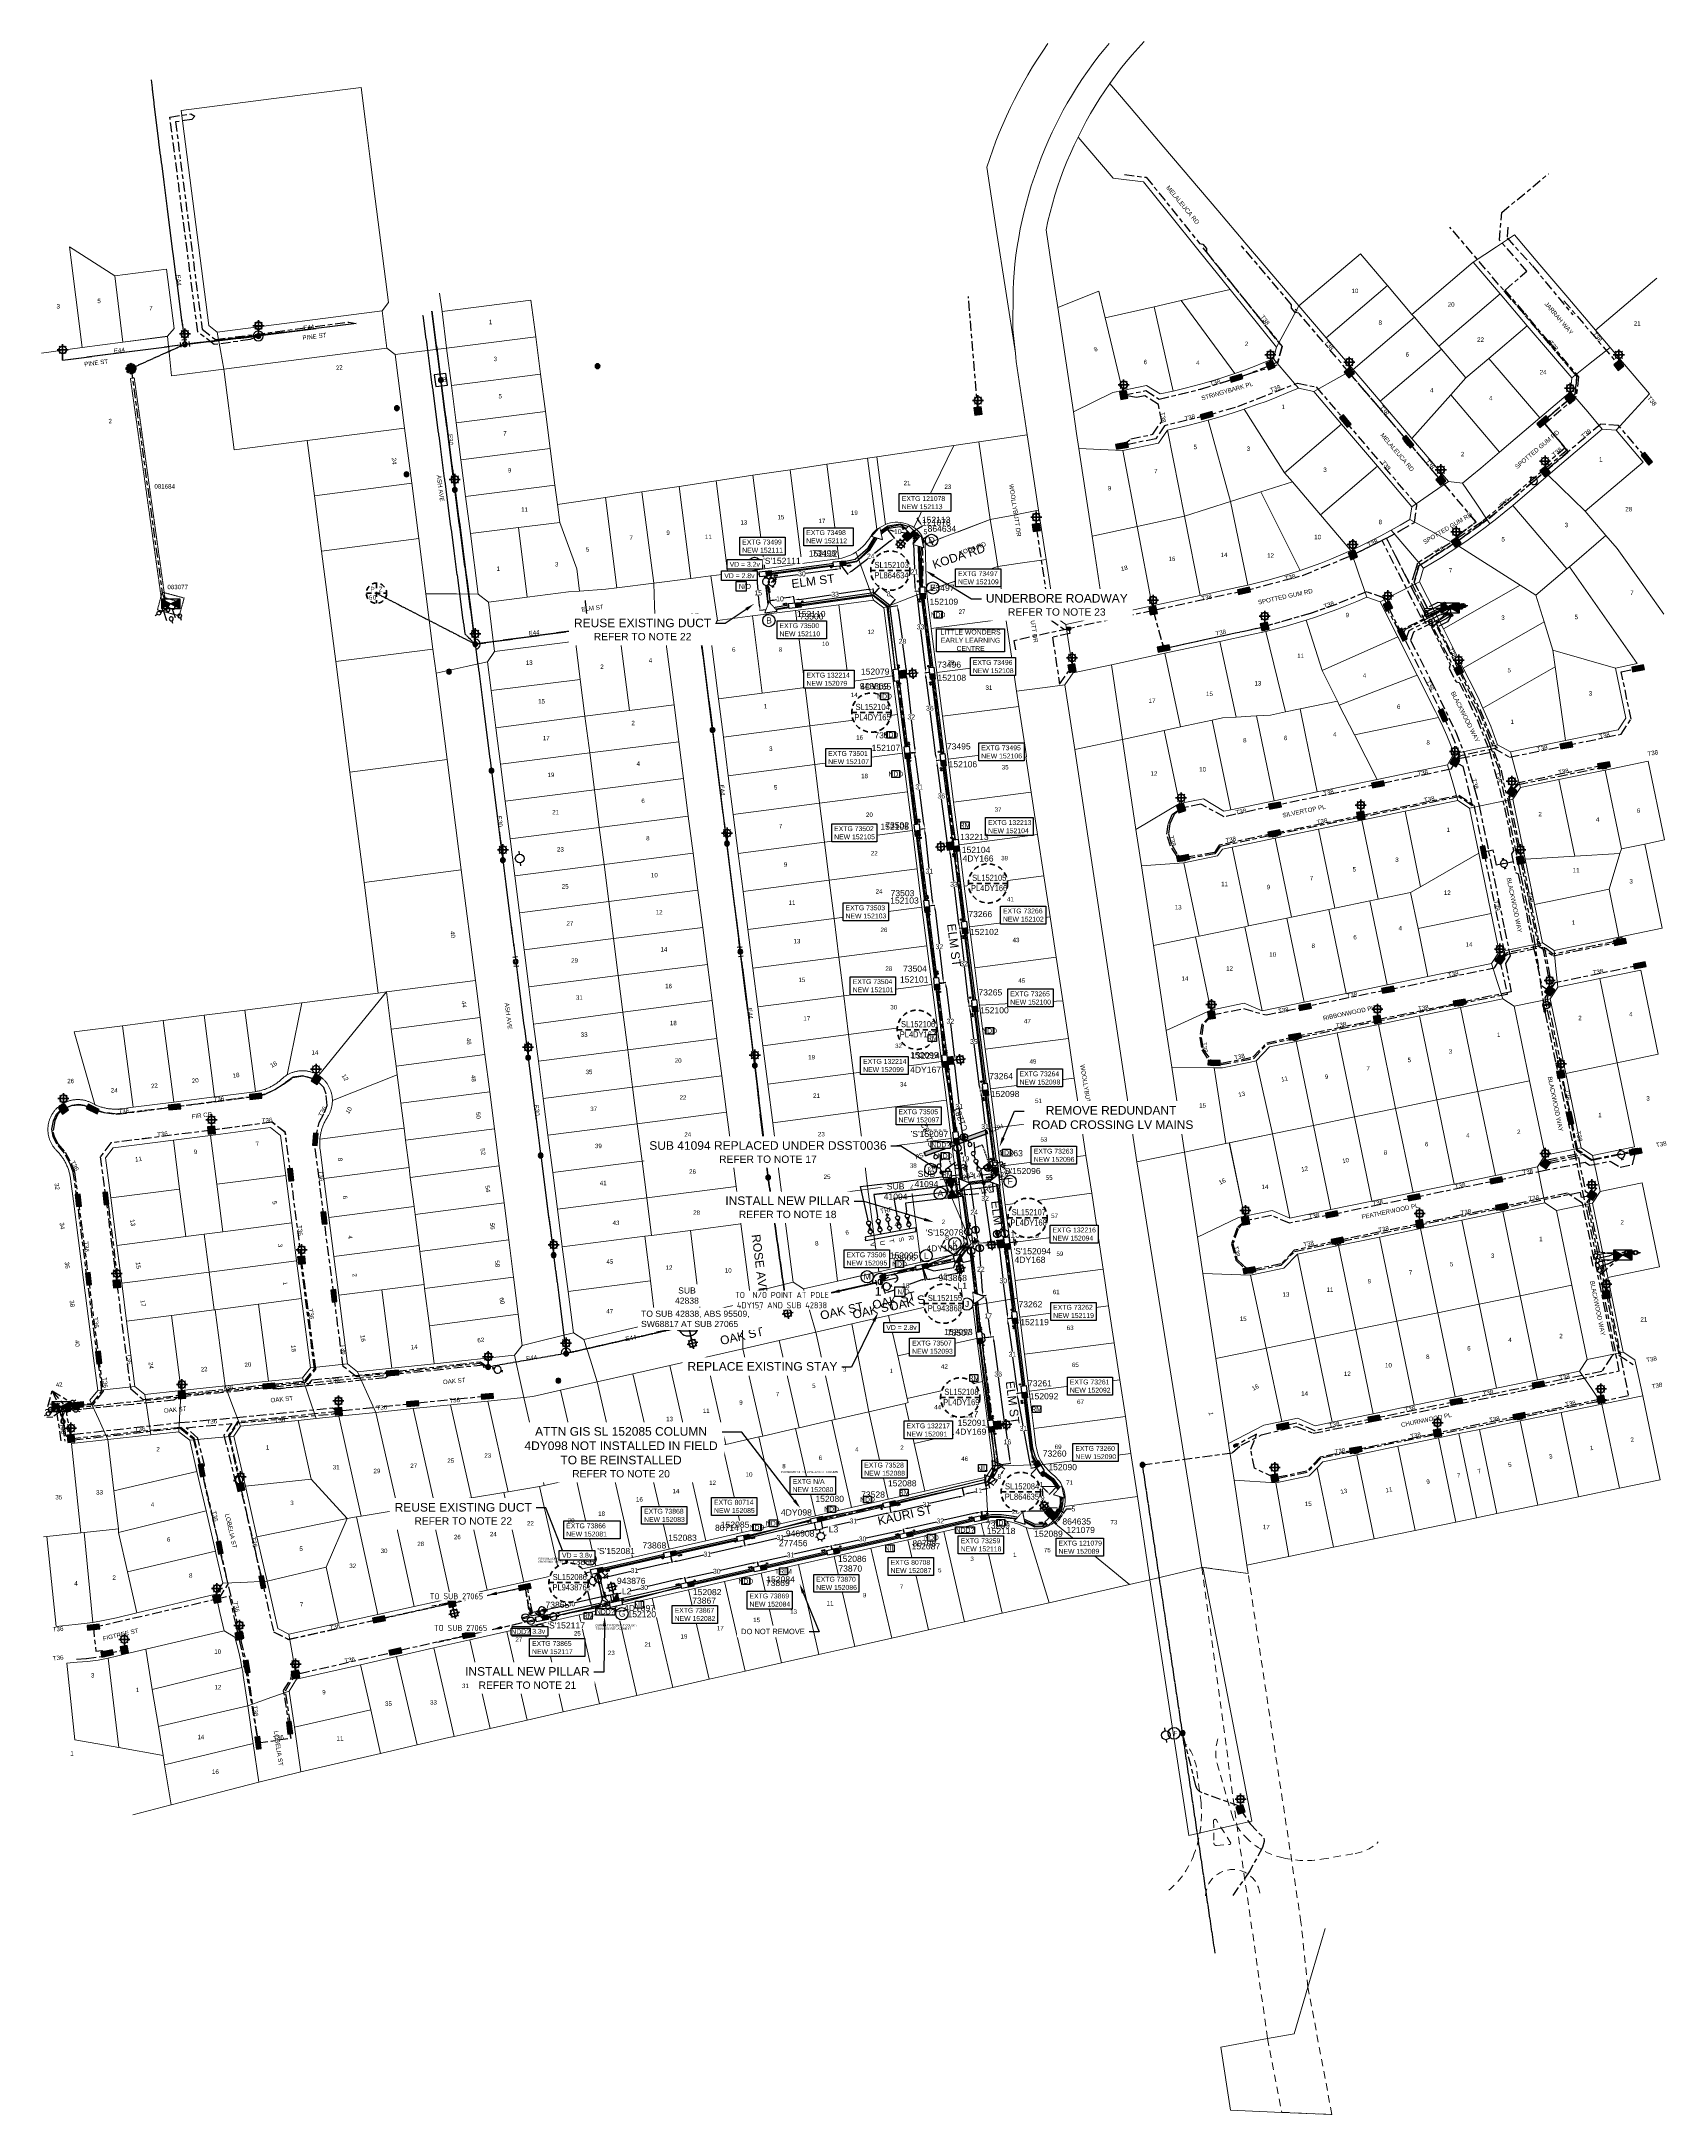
# Model space of a CAD drawing. Header units: metres. Extents: x 298156 to 298818, y 6171580 to 6172425.
import ezdxf
from ezdxf import colors
from ezdxf.entities.mleader import LeaderData, LeaderLine
from ezdxf.enums import TextEntityAlignment as Align
from ezdxf.math import Vec2, Vec3

# ---------------------------------------------------------------- set-up
doc = ezdxf.new("R2010")
doc.units = ezdxf.units.M
for name, pattern in [('A', [0]), ('Cable Exist OH', [1, 1, 0]), ('Cable Exist UG', [8.2, 4, -1.2, 1.8, -1.2]), ('CENTERX2', [4, 2.5, -0.5, 0.5, -0.5]), ('Dash', [5, 3, -2]), ('DASHED', [0.75, 0.5, -0.25]), ('HIDDEN', [0.375, 0.25, -0.125]), ('HIDDEN2', [0.1875, 0.125, -0.0625]), ('IE Trench LV', [6.5, 5, -1.5])]:
    doc.linetypes.add(name, pattern=pattern)
doc.layers.get('0').update_dxf_attribs({"color": 6})
for name, color, linetype, lineweight in [('Cadastre Buildings_SP_EXT', 9, 'Continuous', 5), ('Cadastre Developer_SP_EXT', 9, 'Continuous', 5), ('Cadastre Easements_SP_EXT', 9, 'Continuous', 5), ('Cadastre Land Parcels_SP_EXT', 9, 'Continuous', 5), ('Cadastre Other Property_SP_EXT', 9, 'HIDDEN', 5), ('Cadastre Roads_SP_EXT', 9, 'Continuous', 5)]:
    doc.layers.add(name, color=color, linetype=linetype, lineweight=lineweight)
for name, color, linetype in [('Duct_SP_NEW', 2, 'Continuous'), ('Equip_HV_EXT', 7, 'Continuous'), ('Equip_HV_NEW', 2, 'Continuous'), ('Equip_LV_EXT', 7, 'Continuous'), ('Equip_LV_NEW', 2, 'Continuous'), ('Equip_SL_EXT', 7, 'Continuous'), ('Equip_SP_EXT', 7, 'Continuous'), ('Equip_SP_HV_EXT', 7, 'Continuous'), ('Equip_SP_LV_EXT', 7, 'Continuous'), ('Equip_SP_LV_NEW', 2, 'Continuous'), ('Equip_SP_NEW', 2, 'Continuous'), ('Equip_SP_SL_EXT', 7, 'Continuous'), ('Equip_SP_SL_NEW', 2, 'Continuous'), ('Mains_HV_EXT', 7, 'Continuous'), ('Mains_HV_NEW_U72', 2, 'Continuous'), ('Mains_LV_EXT', 7, 'Continuous'), ('Mains_LV_NEW_R6', 2, 'Continuous'), ('Mains_LV_NEW_T84', 2, 'Continuous'), ('Mains_LV_SL_EXT', 7, 'Continuous'), ('Mains_SL_EXT', 7, 'Continuous'), ('Notes_Field', 180, 'Continuous'), ('Notes_HV_MISC', 7, 'Continuous'), ('Notes_LV_MISC', 7, 'Continuous'), ('NOTES_SL_EXT', 7, 'Continuous'), ('Notes_SP_LV_SL_MISC', 7, 'Continuous'), ('Notes_SP_MISC', 7, 'Continuous'), ('OH_Details_SP_MISC', 7, 'Continuous'), ('Panels_LV_SL_NEW', 2, 'Continuous'), ('Sub_LV_EXT', 7, 'Continuous'), ('Sub_SP_EXT', 7, 'Continuous'), ('Sub_SP_TR_HV_LV_EXT', 7, 'Continuous'), ('SupportsOH_SP_NEW', 2, 'Continuous'), ('SupportsOH_SP_TR_HV_LV_SL_EXT', 7, 'Continuous'), ('SupportsOH_SP_TR_HV_LV_SL_NEW', 2, 'Continuous'), ('SupportsUG_SP_LV_EXT', 7, 'Continuous'), ('SupportsUG_SP_LV_NEW', 2, 'Continuous'), ('SupportsUG_SP_LV_SL_EXT', 7, 'Continuous'), ('SupportsUG_SP_LV_SL_NEW', 2, 'Continuous'), ('UG_Details_SP_MISC', 7, 'Continuous')]:
    doc.layers.add(name, color=color, linetype=linetype)
doc.layers.add('Features_DEL', color=1, linetype='Continuous', plot=False)
doc.layers.add('Features_HIDE', color=1, linetype='Continuous', plot=False)
doc.layers.get('0').off()
doc.layers.get('Features_DEL').off()
doc.layers.get('Features_HIDE').off()
doc.styles.add('ARIAL', font='arial.ttf', dxfattribs={"height": 2})
doc.styles.add('COLUMN_LABEL', font='arial.ttf')
doc.styles.add('iecARIAL', font='arial.ttf', dxfattribs={"height": 2})
doc.styles.add('iecISOCP', font='isocp.shx')
doc.styles.add('IESYMBOL1', font='isocp.shx')
doc.styles.add('PIT_LABEL', font='arial.ttf')
doc.styles.add('POLE_LABEL', font='arial.ttf')
doc.styles.add('SL_LABEL', font='arial.ttf')
doc.styles.add('SLCP_LABEL', font='arial.ttf', dxfattribs={"height": 3.5})
doc.styles.get("Standard").update_dxf_attribs({"font": 'arial.ttf'})
doc.styles.add('SWG_LABEL', font='arial.ttf')
doc.styles.add('SWITCH_LABEL', font='arial.ttf', dxfattribs={"height": 2.5})
doc.linetypes.add('Cable 1', pattern='A,7,-3,["//",Standard,S=1.5,R=0,X=-2.1,Y=-0.7],-0.001', length=10.001)
doc.linetypes.add('Cable 2', pattern='A,7.5,-0.4,[">",Standard,S=4,R=0,X=0.4,Y=-1.9],-4.2', length=12.1)
doc.linetypes.add('Cable New UG', pattern='A,7,-0.25,["x",Standard,S=2,R=0,X=0.2,Y=-0.8],-2.1', length=9.35)
doc.dimstyles.new('Copy of Standard', dxfattribs={"dimtxt": 2, "dimasz": 2, "dimexe": 0.18, "dimexo": 0.0625, "dimgap": 0.09, "dimtad": 0, "dimtih": 1, "dimtoh": 1, "dimdec": 0, "dimzin": 0, "dimdsep": 46, "dimtxsty": 'Standard', "dimcen": 0.09, "dimadec": 0, "dimazin": 0, "dimtfac": 1, "dimtdec": 0, "dimtofl": 0, "dimtmove": 0, "dimatfit": 3, "dimfxl": 1, "dimtolj": 1, "dimtzin": 0, "dimarcsym": 0})
doc.dimstyles.get("Standard").update_dxf_attribs({"dimtxt": 0.18, "dimasz": 0.18, "dimexe": 0.18, "dimexo": 0.0625, "dimgap": 0.09, "dimtad": 0, "dimtih": 1, "dimtoh": 1, "dimdec": 4, "dimzin": 0, "dimdsep": 46, "dimtxsty": 'Standard', "dimcen": 0.09, "dimadec": 0, "dimazin": 0, "dimtfac": 1, "dimtdec": 4, "dimtofl": 0, "dimtmove": 0, "dimatfit": 3, "dimfxl": 1, "dimtolj": 1, "dimtzin": 0, "dimarcsym": 0})

# ---------------------------------------------------------------- blocks, each defined once
blk = doc.blocks.new('SUB_PADMOUNT_EXT')
for points in [[(0, 0), (-3.84, 1.92), (-3.84, -1.92)], [(0, 0), (3.84, 1.92), (3.84, -1.92)]]:
    blk.add_hatch(color=256).paths.add_polyline_path(points)
for p, q in [((3.84, 1.92), (-3.84, -1.92)), ((-3.84, 1.92), (3.84, -1.92))]:
    blk.add_line(p, q)
blk.add_lwpolyline([(-3.84, -1.92), (3.84, -1.92), (3.84, 1.92), (-3.84, 1.92)], close=True)
for tag, height, flags, p in [('STREET_CODE', 0.2, 9, (1.5, 0)), ('ASSET_NUM', 3.5, 8, (2, 2)), ('CONSTRUCTED_VOLTAGE', 0.2, 9, (1.5, -0.2)), ('OPERATING_VOLTAGE', 0.2, 9, (1.5, -0.6)), ('ORIENTATION', 0.2, 9, (1.5, -0.8)), ('OWNED_BY', 0.2, 9, (1.5, -1)), ('OPERATED_BY', 0.2, 9, (1.5, -1.2)), ('SECONDARY_VOLTAGE', 0.2, 9, (1.5, -1.6)), ('STATE', 0.2, 9, (1.5, -1.8)), ('SUBSTATION_TYPE', 0.2, 9, (1.5, -2.2)), ('STREETNAME', 0.2, 9, (1.5, -3)), ('SUBURB', 0.2, 9, (1.5, -3.2)), ('Z', 0.2, 1, (1.5, -3.6)), ('NO_PHASES', 0.2, 9, (1.5, -0.4)), ('MAINTAINED_BY', 0.2, 9, (1.5, -1.4)), ('PARENT', 0.2, 9, (1.5, -2)), ('USAGE', 0.2, 9, (1.5, -2.4)), ('LEGEND', 0.2, 9, (1.5, -2.6)), ('LOCATION', 0.2, 9, (1.5, -2.8)), ('NOTES', 0.2, 9, (1.5, -3.4))]:
    blk.add_attdef(tag, text='', height=height, dxfattribs=dict(flags=flags)).set_placement(p, align=Align.MIDDLE_LEFT)
blk = doc.blocks.new('SUB_POLE_EXT')
blk.add_wipeout([(0, 4.22), (0.42, 4.2), (0.83, 4.14), (1.21, 4.05), (1.62, 3.9), (1.99, 3.72), (2.35, 3.51), (2.68, 3.26), (2.99, 2.99), (3.28, 2.66), (3.52, 2.34), (3.76, 1.92), (3.9, 1.62), (4.04, 1.23), (4.18, 0.63), (4.22, 0), (4.18, -0.61), (4.06, -1.15), (3.9, -1.62), (3.58, -2.24), (3.22, -2.73), (2.97, -3.01), (2.68, -3.26), (2.36, -3.5), (2, -3.72), (1.64, -3.89), (1.25, -4.03), (0.82, -4.14), (0.42, -4.2), (0, -4.22), (-0.41, -4.2), (-0.8, -4.15), (-1.21, -4.05), (-1.62, -3.9), (-1.99, -3.73), (-2.35, -3.51), (-2.68, -3.26), (-2.96, -3.02), (-3.23, -2.72), (-3.51, -2.35), (-3.71, -2.01), (-3.91, -1.6), (-4.05, -1.21), (-4.16, -0.76), (-4.22, -0.14), (-4.21, 0.39), (-4.14, 0.83), (-4.03, 1.27), (-3.9, 1.63), (-3.71, 2.02), (-3.5, 2.37), (-3.28, 2.67), (-2.99, 2.99), (-2.68, 3.27), (-2.33, 3.52), (-1.98, 3.73), (-1.63, 3.9), (-1.2, 4.05), (-0.78, 4.15), (-0.4, 4.21)])
blk.add_line((2.16, 0.48), (2.16, 0.48, 0))
blk.add_lwpolyline([(-4.22, 0, 1), (4.22, 0, 1)], format="xyb", close=True)
blk.add_lwpolyline([(2.14, 0.52), (0, 4.22), (-3.66, -2.11), (3.66, -2.11)], close=True)
for tag, height, flags, p in [('STREET_CODE', 0.2, 9, (1.5, 0)), ('ASSET_NUM', 3.5, 8, (2, 2)), ('CONSTRUCTED_VOLTAGE', 0.2, 9, (1.5, -0.2)), ('OPERATING_VOLTAGE', 0.2, 9, (1.5, -0.6)), ('OPERATED_BY', 0.2, 9, (1.5, -0.8)), ('ORIENTATION', 0.2, 9, (1.5, -1.2)), ('OWNED_BY', 0.2, 9, (1.5, -1.4)), ('SECONDARY_VOLTAGE', 0.2, 9, (1.5, -1.6)), ('STATE', 0.2, 9, (1.5, -1.8)), ('SUBSTATION_TYPE', 0.2, 9, (1.5, -2)), ('STREETNAME', 0.2, 9, (1.5, -2.8)), ('SUBURB', 0.2, 9, (1.5, -3)), ('Z', 0.2, 1, (1.5, -3.4)), ('NO_PHASES', 0.2, 9, (1.5, -0.4)), ('MAINTAINED_BY', 0.2, 9, (1.5, -1)), ('USAGE', 0.2, 9, (1.5, -2.2)), ('LEGEND', 0.2, 9, (1.5, -2.4)), ('LOCATION', 0.2, 9, (1.5, -2.6)), ('NOTES', 0.2, 9, (1.5, -3.2))]:
    blk.add_attdef(tag, text='', height=height, dxfattribs=dict(flags=flags)).set_placement(p, align=Align.MIDDLE_LEFT)
blk = doc.blocks.new('COLUMN_EXT')
blk.add_hatch(color=256).paths.add_polyline_path([(-1.49, 1.48), (-1.49, -1.49), (1.48, -1.49), (1.48, 1.48)])
blk.add_lwpolyline([(-1.49, -1.49), (1.48, -1.49), (1.48, 1.48), (-1.49, 1.48)], close=True)
for tag, height, style, flags, p in [('STRUCTURE_PLANT_NUMBER', 0.2, 'POLE_LABEL', 9, (1.81, 0.03)), ('ASSET_NUM', 2.5, 'COLUMN_LABEL', 8, (2, 2)), ('STREET_CODE', 0.2, 'COLUMN_LABEL', 9, (1.81, -0.2))]:
    blk.add_attdef(tag, text='', height=height, dxfattribs=dict(style=style, flags=flags)).set_placement(p, align=Align.MIDDLE_LEFT)
at = {"flags": 1}
blk.add_attdef('Z', (1.81, -2.35), '', height=0.2, dxfattribs=at)
at = {"flags": 9}
for tag, p in [('COLUMN_TYPE', (1.81, -0.4)), ('OWNED_BY', (1.81, -0.6)), ('STATE', (1.81, -0.8)), ('USAGE', (1.81, -1)), ('STREETNAME', (1.81, -1.6)), ('SUBURB', (1.81, -1.8)), ('LEGEND', (1.81, -1.2)), ('LOCATION', (1.81, -1.4)), ('NOTES', (1.81, -2))]:
    blk.add_attdef(tag, text='', height=0.2, dxfattribs=at).set_placement(p, align=Align.MIDDLE_LEFT)
blk = doc.blocks.new('PILLAR_EXT')
blk.add_hatch(color=256).paths.add_polyline_path([(-2.475, 0.99), (-2.475, -0.99), (2.475, -0.99), (2.475, 0.99)])
blk.add_lwpolyline([(-2.475, -0.99), (2.475, -0.99), (2.475, 0.99), (-2.475, 0.99)], close=True)
for tag, p, flags in [('OWNED_BY', (0, -0.2), 9), ('STATE', (0, -0.4), 9), ('SUPPORT_TYPE', (0, -0.6), 9), ('STREETNAME', (0, -1.8), 9), ('SUBURB', (0, -2), 1), ('USAGE', (0, -0.8), 9), ('LEGEND', (0, -1), 9), ('LOCATION', (0, -1.2), 9), ('NOTES', (0, -1.4), 9), ('PARENT', (0, -1.6), 9)]:
    blk.add_attdef(tag, p, '', height=0.2, dxfattribs=dict(flags=flags))
at = {"style": 'iecARIAL', "flags": 8}
blk.add_attdef('ASSET_NUM', (1.5, 3.5), '', height=2.5, dxfattribs=at)
blk = doc.blocks.new('*U153')
for p, q in [((-0.25, 5.46), (-0.25, 6.2)), ((-0.25, 2.51), (-0.25, 1.76)), ((0.25, 5.46), (0.25, 6.2)), ((0.25, 2.51), (0.25, 1.76))]:
    blk.add_line(p, q)
blk.add_lwpolyline([(0, 2.49, 1), (0, 5.48, 1)], format="xyb", close=True)
at = {"flags": 9}
for tag, p in [('ACTUAL_STATUS', (0, 0)), ('CONSTRUCTED_VOLTAGE', (0, -0.2)), ('OPERATING_VOLTAGE', (0, -0.6)), ('ORIENTATION', (0, -0.8)), ('OWNED_BY', (0, -1)), ('STATE', (0, -1.2)), ('SWITCH_TYPE', (0, -1.4)), ('NO_PHASES', (0, -0.4)), ('USAGE', (0, -1.6)), ('LEGEND', (0, -1.8)), ('NOTES', (0, -2))]:
    blk.add_attdef(tag, text='', height=0.2, dxfattribs=at).set_placement(p, align=Align.MIDDLE_LEFT)
at = {"flags": 1}
blk.add_attdef('Z', (0, 0), '', height=0.2, dxfattribs=at)
blk = doc.blocks.new('LV_OH_LINKS_DISTFUSE_EXT')
for p, q in [((0, 0), (0.96, 0)), ((3.84, 0), (4.8, 0))]:
    blk.add_line(p, q)
blk.add_lwpolyline([(3.84, -1.2), (3.84, 1.2), (0.96, -1.2), (0.96, 1.2)], close=True)
at = {"flags": 9}
for tag, p in [('ACTUAL_STATUS', (0, 0)), ('CONSTRUCTED_VOLTAGE', (0, -0.2)), ('OPERATING_VOLTAGE', (0, -0.6)), ('ORIENTATION', (0, -0.8)), ('OWNED_BY', (0, -1)), ('STATE', (0, -1.2)), ('SWITCH_TYPE', (0, -1.4)), ('NO_PHASES', (0, -0.4)), ('USAGE', (0, -1.6)), ('NOTES', (0, -1.8))]:
    blk.add_attdef(tag, text='', height=0.2, dxfattribs=at).set_placement(p, align=Align.MIDDLE_LEFT)
at = {"flags": 1}
blk.add_attdef('Z', (0, 0), '', height=0.2, dxfattribs=at)
blk = doc.blocks.new('SL_LANTERN_EXT')
at = {"lineweight": 40}
for p, q in [((-2.25, 4.22), (2.25, 4.22)), ((-1.46, 5.68), (-1.06, 5.28)), ((-1.46, 2.76), (-1.06, 3.16)), ((0, 1.97), (0, 6.47)), ((0, 0), (0, 2.72)), ((1.46, 5.68), (1.06, 5.28)), ((1.46, 2.76), (1.06, 3.16))]:
    blk.add_line(p, q, dxfattribs=at)
blk.add_circle((0, 4.22), 1.5, dxfattribs=at)
at = {"style": 'iecARIAL', "flags": 8}
blk.add_attdef('ASSET_NUM', (1.5, 1.5), '', height=2.5, dxfattribs=at)
for tag, p, height, flags in [('OPERATING_VOLTAGE', (0.98, -1.65), 0.2, 9), ('ORIENTATION', (0.98, -1.85), 0.2, 9), ('OWNED_BY', (0.98, -2.05), 0.2, 9), ('STATE', (0.98, -2.25), 0.2, 9), ('CONSTRUCTED_VOLTAGE', (0.98, -0.65), 0.2, 9), ('CONTROL_TYPE', (0.98, -0.85), 0.2, 9), ('LANTERN_PURPOSE', (0.98, -1.05), 0.2, 9), ('LANTERN_TYPE', (0.98, -1.25), 0.2, 9), ('NO_PHASES', (0.98, -1.45), 0.2, 9), ('USAGE', (0.98, -2.45), 0.2, 9), ('CEXIST', (0.98, -2.65), 0.2, 9), ('CNEW', (0.98, -2.85), 0.2, 9), ('CNUMBER', (0.98, -3.05), 0.2, 9), ('CREMOVE', (0.98, -3.25), 0.2, 9), ('CREPLACE', (0.98, -3.45), 0.2, 9), ('LKINGHEIGHT', (0.98, -3.65), 0.2, 9), ('LBRACKET', (0.98, -3.85), 0.2, 9), ('LBRACKETVOCAB', (0.98, -4.05), 0.2, 9), ('LCATEGORY', (0.98, -4.25), 0.2, 9), ('LCHARGE1', (0.98, -4.45), 0.2, 9), ('LCHARGE1PERCENT', (0.98, -4.65), 0.2, 9), ('LCHARGE2', (0.98, -4.85), 0.2, 9), ('LCHARGE2PERCENT', (0.98, -5.05), 0.2, 9), ('LCHARGE3', (0.98, -5.25), 0.2, 9), ('LCHARGE3PERCENT', (0.98, -5.45), 0.2, 9), ('LEXIST', (0.98, -5.65), 0.2, 9), ('LLAMP', (0.98, -5.85), 0.2, 9), ('LLAMPVOCAB', (0.98, -6.05), 0.2, 9), ('LMAST', (0.98, -6.25), 0.2, 9), ('LMASTVOCAB', (0.98, -6.45), 0.2, 9), ('LNEW', (0.98, -6.65), 0.2, 9), ('LANTNUMBER', (0.98, -6.85), 0.2, 9), ('LOUTREACH', (0.98, -7.25), 0.2, 9), ('LOUTREACHVOCAB', (0.98, -7.45), 0.2, 9), ('LRATECODE', (0.98, -7.65), 0.2, 9), ('LREMOVE', (0.98, -7.85), 0.2, 9), ('LREPLACE', (0.98, -8.05), 0.2, 9), ('LTYPE', (0.98, -8.25), 0.2, 9), ('LTYPEVOCAB', (0.98, -8.45), 0.2, 9), ('LEGEND', (0.98, -8.65), 0.2, 9), ('LNUMBER', (2.18, -3.25), 2.5, 8), ('STREETNAME', (0.98, -9.25), 0.2, 9), ('SUBURB', (0.98, -9.45), 0.2, 1), ('LOCATION', (0.98, -8.85), 0.2, 9), ('NOTES', (0.98, -9.05), 0.2, 9)]:
    blk.add_attdef(tag, p, '', height=height, dxfattribs=dict(flags=flags))
blk = doc.blocks.new('*U245')
at = {"lineweight": 40}
for p, q in [((-2.25, 5.46), (2.25, 5.46)), ((-1.46, 6.92), (-1.06, 6.52)), ((-1.46, 4), (-1.06, 4.4)), ((0, 3.21), (0, 7.71)), ((0, 0), (0, 3.96)), ((1.46, 6.92), (1.06, 6.52)), ((1.46, 4), (1.06, 4.4))]:
    blk.add_line(p, q, dxfattribs=at)
blk.add_circle((0, 5.46), 1.5, dxfattribs=at)
at = {"style": 'iecARIAL', "flags": 8}
blk.add_attdef('ASSET_NUM', (1.5, 1.5), '', height=2.5, dxfattribs=at)
for tag, p, height, flags in [('OPERATING_VOLTAGE', (0.98, -1.65), 0.2, 9), ('ORIENTATION', (0.98, -1.85), 0.2, 9), ('OWNED_BY', (0.98, -2.05), 0.2, 9), ('STATE', (0.98, -2.25), 0.2, 9), ('CONSTRUCTED_VOLTAGE', (0.98, -0.65), 0.2, 9), ('CONTROL_TYPE', (0.98, -0.85), 0.2, 9), ('LANTERN_PURPOSE', (0.98, -1.05), 0.2, 9), ('LANTERN_TYPE', (0.98, -1.25), 0.2, 9), ('NO_PHASES', (0.98, -1.45), 0.2, 9), ('USAGE', (0.98, -2.45), 0.2, 9), ('CEXIST', (0.98, -2.65), 0.2, 9), ('CNEW', (0.98, -2.85), 0.2, 9), ('CNUMBER', (0.98, -3.05), 0.2, 9), ('CREMOVE', (0.98, -3.25), 0.2, 9), ('CREPLACE', (0.98, -3.45), 0.2, 9), ('LKINGHEIGHT', (0.98, -3.65), 0.2, 9), ('LBRACKET', (0.98, -3.85), 0.2, 9), ('LBRACKETVOCAB', (0.98, -4.05), 0.2, 9), ('LCATEGORY', (0.98, -4.25), 0.2, 9), ('LCHARGE1', (0.98, -4.45), 0.2, 9), ('LCHARGE1PERCENT', (0.98, -4.65), 0.2, 9), ('LCHARGE2', (0.98, -4.85), 0.2, 9), ('LCHARGE2PERCENT', (0.98, -5.05), 0.2, 9), ('LCHARGE3', (0.98, -5.25), 0.2, 9), ('LCHARGE3PERCENT', (0.98, -5.45), 0.2, 9), ('LEXIST', (0.98, -5.65), 0.2, 9), ('LLAMP', (0.98, -5.85), 0.2, 9), ('LLAMPVOCAB', (0.98, -6.05), 0.2, 9), ('LMAST', (0.98, -6.25), 0.2, 9), ('LMASTVOCAB', (0.98, -6.45), 0.2, 9), ('LNEW', (0.98, -6.65), 0.2, 9), ('LANTNUMBER', (0.98, -6.85), 0.2, 9), ('LOUTREACH', (0.98, -7.25), 0.2, 9), ('LOUTREACHVOCAB', (0.98, -7.45), 0.2, 9), ('LRATECODE', (0.98, -7.65), 0.2, 9), ('LREMOVE', (0.98, -7.85), 0.2, 9), ('LREPLACE', (0.98, -8.05), 0.2, 9), ('LTYPE', (0.98, -8.25), 0.2, 9), ('LTYPEVOCAB', (0.98, -8.45), 0.2, 9), ('LEGEND', (0.98, -8.65), 0.2, 9), ('LNUMBER', (2.18, -3.25), 2.5, 8), ('STREETNAME', (0.98, -9.25), 0.2, 9), ('SUBURB', (0.98, -9.45), 0.2, 1), ('LOCATION', (0.98, -8.85), 0.2, 9), ('NOTES', (0.98, -9.05), 0.2, 9)]:
    blk.add_attdef(tag, p, '', height=height, dxfattribs=dict(flags=flags))
blk = doc.blocks.new('*U244')
at = {"lineweight": 40}
for p, q in [((-2.7, 5.8), (1.79, 6.14)), ((-2.02, 7.32), (-1.59, 6.95)), ((-1.8, 4.41), (-1.43, 4.83)), ((-0.28, 3.73), (-0.62, 8.21)), ((0, 0), (-0.34, 4.48)), ((0.89, 7.53), (0.53, 7.11)), ((1.11, 4.63), (0.69, 4.99))]:
    blk.add_line(p, q, dxfattribs=at)
blk.add_circle((-0.45, 5.97), 1.5, dxfattribs=at)
at = {"style": 'iecARIAL', "flags": 8}
blk.add_attdef('ASSET_NUM', (1.5, 1.5), '', height=2.5, dxfattribs=at)
for tag, p, height, flags in [('OPERATING_VOLTAGE', (0.98, -1.65), 0.2, 9), ('ORIENTATION', (0.98, -1.85), 0.2, 9), ('OWNED_BY', (0.98, -2.05), 0.2, 9), ('STATE', (0.98, -2.25), 0.2, 9), ('CONSTRUCTED_VOLTAGE', (0.98, -0.65), 0.2, 9), ('CONTROL_TYPE', (0.98, -0.85), 0.2, 9), ('LANTERN_PURPOSE', (0.98, -1.05), 0.2, 9), ('LANTERN_TYPE', (0.98, -1.25), 0.2, 9), ('NO_PHASES', (0.98, -1.45), 0.2, 9), ('USAGE', (0.98, -2.45), 0.2, 9), ('CEXIST', (0.98, -2.65), 0.2, 9), ('CNEW', (0.98, -2.85), 0.2, 9), ('CNUMBER', (0.98, -3.05), 0.2, 9), ('CREMOVE', (0.98, -3.25), 0.2, 9), ('CREPLACE', (0.98, -3.45), 0.2, 9), ('LKINGHEIGHT', (0.98, -3.65), 0.2, 9), ('LBRACKET', (0.98, -3.85), 0.2, 9), ('LBRACKETVOCAB', (0.98, -4.05), 0.2, 9), ('LCATEGORY', (0.98, -4.25), 0.2, 9), ('LCHARGE1', (0.98, -4.45), 0.2, 9), ('LCHARGE1PERCENT', (0.98, -4.65), 0.2, 9), ('LCHARGE2', (0.98, -4.85), 0.2, 9), ('LCHARGE2PERCENT', (0.98, -5.05), 0.2, 9), ('LCHARGE3', (0.98, -5.25), 0.2, 9), ('LCHARGE3PERCENT', (0.98, -5.45), 0.2, 9), ('LEXIST', (0.98, -5.65), 0.2, 9), ('LLAMP', (0.98, -5.85), 0.2, 9), ('LLAMPVOCAB', (0.98, -6.05), 0.2, 9), ('LMAST', (0.98, -6.25), 0.2, 9), ('LMASTVOCAB', (0.98, -6.45), 0.2, 9), ('LNEW', (0.98, -6.65), 0.2, 9), ('LANTNUMBER', (0.98, -6.85), 0.2, 9), ('LOUTREACH', (0.98, -7.25), 0.2, 9), ('LOUTREACHVOCAB', (0.98, -7.45), 0.2, 9), ('LRATECODE', (0.98, -7.65), 0.2, 9), ('LREMOVE', (0.98, -7.85), 0.2, 9), ('LREPLACE', (0.98, -8.05), 0.2, 9), ('LTYPE', (0.98, -8.25), 0.2, 9), ('LTYPEVOCAB', (0.98, -8.45), 0.2, 9), ('LEGEND', (0.98, -8.65), 0.2, 9), ('LNUMBER', (2.18, -3.25), 2.5, 8), ('STREETNAME', (0.98, -9.25), 0.2, 9), ('SUBURB', (0.98, -9.45), 0.2, 1), ('LOCATION', (0.98, -8.85), 0.2, 9), ('NOTES', (0.98, -9.05), 0.2, 9)]:
    blk.add_attdef(tag, p, '', height=height, dxfattribs=dict(flags=flags))
blk = doc.blocks.new('*U152')
at = {"lineweight": 40}
for p, q in [((-1.15, 8.93), (-0.77, 8.52)), ((0.18, 5.18), (0.33, 9.67)), ((1.76, 8.83), (1.35, 8.45)), ((-2, 7.5), (2.5, 7.35)), ((-1.25, 6.02), (-0.84, 6.4)), ((0, 0), (0.2, 5.93)), ((1.66, 5.92), (1.28, 6.33))]:
    blk.add_line(p, q, dxfattribs=at)
blk.add_circle((0.25, 7.42), 1.5, dxfattribs=at)
at = {"style": 'iecARIAL', "flags": 8}
blk.add_attdef('ASSET_NUM', (1.5, 1.5), '', height=2.5, dxfattribs=at)
for tag, p, height, flags in [('OPERATING_VOLTAGE', (0.98, -1.65), 0.2, 9), ('ORIENTATION', (0.98, -1.85), 0.2, 9), ('OWNED_BY', (0.98, -2.05), 0.2, 9), ('STATE', (0.98, -2.25), 0.2, 9), ('CONSTRUCTED_VOLTAGE', (0.98, -0.65), 0.2, 9), ('CONTROL_TYPE', (0.98, -0.85), 0.2, 9), ('LANTERN_PURPOSE', (0.98, -1.05), 0.2, 9), ('LANTERN_TYPE', (0.98, -1.25), 0.2, 9), ('NO_PHASES', (0.98, -1.45), 0.2, 9), ('USAGE', (0.98, -2.45), 0.2, 9), ('CEXIST', (0.98, -2.65), 0.2, 9), ('CNEW', (0.98, -2.85), 0.2, 9), ('CNUMBER', (0.98, -3.05), 0.2, 9), ('CREMOVE', (0.98, -3.25), 0.2, 9), ('CREPLACE', (0.98, -3.45), 0.2, 9), ('LKINGHEIGHT', (0.98, -3.65), 0.2, 9), ('LBRACKET', (0.98, -3.85), 0.2, 9), ('LBRACKETVOCAB', (0.98, -4.05), 0.2, 9), ('LCATEGORY', (0.98, -4.25), 0.2, 9), ('LCHARGE1', (0.98, -4.45), 0.2, 9), ('LCHARGE1PERCENT', (0.98, -4.65), 0.2, 9), ('LCHARGE2', (0.98, -4.85), 0.2, 9), ('LCHARGE2PERCENT', (0.98, -5.05), 0.2, 9), ('LCHARGE3', (0.98, -5.25), 0.2, 9), ('LCHARGE3PERCENT', (0.98, -5.45), 0.2, 9), ('LEXIST', (0.98, -5.65), 0.2, 9), ('LLAMP', (0.98, -5.85), 0.2, 9), ('LLAMPVOCAB', (0.98, -6.05), 0.2, 9), ('LMAST', (0.98, -6.25), 0.2, 9), ('LMASTVOCAB', (0.98, -6.45), 0.2, 9), ('LNEW', (0.98, -6.65), 0.2, 9), ('LANTNUMBER', (0.98, -6.85), 0.2, 9), ('LOUTREACH', (0.98, -7.25), 0.2, 9), ('LOUTREACHVOCAB', (0.98, -7.45), 0.2, 9), ('LRATECODE', (0.98, -7.65), 0.2, 9), ('LREMOVE', (0.98, -7.85), 0.2, 9), ('LREPLACE', (0.98, -8.05), 0.2, 9), ('LTYPE', (0.98, -8.25), 0.2, 9), ('LTYPEVOCAB', (0.98, -8.45), 0.2, 9), ('LEGEND', (0.98, -8.65), 0.2, 9), ('LNUMBER', (2.18, -3.25), 2.5, 8), ('STREETNAME', (0.98, -9.25), 0.2, 9), ('SUBURB', (0.98, -9.45), 0.2, 1), ('LOCATION', (0.98, -8.85), 0.2, 9), ('NOTES', (0.98, -9.05), 0.2, 9)]:
    blk.add_attdef(tag, p, '', height=height, dxfattribs=dict(flags=flags))
blk = doc.blocks.new('SL_NIGHTWATCH_EXT')
at = {"lineweight": 40}
h = blk.add_hatch(color=256, dxfattribs=at)
h.paths.add_polyline_path([(0.39, 1.96, 0.098491), (-0.39, 1.96), (-0.2, 0.98, -0.098491), (0.19, 0.98)])
h.paths.add_polyline_path([(0.55, 0.83, -0.098491), (0.83, 0.56), (1.66, 1.11, 0.098491), (1.11, 1.66)])
h.paths.add_polyline_path([(0.98, 0.2, -0.098491), (0.98, -0.19), (1.96, -0.39, 0.098491), (1.96, 0.39)])
h.paths.add_polyline_path([(0.83, -0.55, -0.098491), (0.56, -0.83), (1.11, -1.66, 0.098491), (1.66, -1.11)])
h.paths.add_polyline_path([(-0.19, -0.98), (-0.39, -1.96, 0.098491), (0.39, -1.96), (0.2, -0.98, -0.098491)])
h.paths.add_polyline_path([(-0.83, -0.56), (-1.66, -1.11, 0.098491), (-1.11, -1.66), (-0.55, -0.83, -0.098491)])
h.paths.add_polyline_path([(-0.98, 0.19), (-1.96, 0.39, 0.098491), (-1.96, -0.39), (-0.98, -0.2, -0.098491)])
h.paths.add_polyline_path([(-1.11, 1.66, 0.098491), (-1.66, 1.11), (-0.83, 0.55, -0.098491), (-0.56, 0.83)])
for p, q in [((-1.16, 1.63), (-1.16, 1.63, 0)), ((-1.1, 1.64), (-1.1, 1.64, 0)), ((1.08, 1.63), (1.08, 1.63, 0)), ((-0.86, -0.57), (-0.86, -0.57, 0)), ((0.82, -0.57), (0.82, -0.57, 0)), ((1.13, -1.65), (1.13, -1.65, 0)), ((1.96, -0.37), (1.96, -0.37, 0))]:
    blk.add_line(p, q, dxfattribs=at)
for points in [[(-0.98, 0.19, 0.098491), (-0.98, -0.2), (-1.96, -0.39, -0.098491), (-1.96, 0.39)], [(-0.56, 0.83, 0.098491), (-0.83, 0.55), (-1.66, 1.11, -0.098491), (-1.11, 1.66)], [(-0.2, 0.98, -0.098491), (0.19, 0.98), (0.39, 1.96, 0.098491), (-0.39, 1.96)], [(0.83, 0.56), (1.66, 1.11, 0.098491), (1.11, 1.66), (0.55, 0.83, -0.098491)], [(0.98, -0.19), (1.96, -0.39, 0.098491), (1.96, 0.39), (0.98, 0.2, -0.098491)], [(-0.83, -0.56, 0.098491), (-0.55, -0.83), (-1.11, -1.66, -0.098491), (-1.66, -1.11)], [(0.2, -0.98), (0.39, -1.96, -0.098491), (-0.39, -1.96), (-0.19, -0.98, 0.098491)], [(0.56, -0.83), (1.11, -1.66, 0.098491), (1.66, -1.11), (0.83, -0.55, -0.098491)]]:
    blk.add_lwpolyline(points, format="xyb", close=True, dxfattribs=at)
blk.add_circle((0, 0), 1, dxfattribs=at)
blk = doc.blocks.new('POLE_EXT')
blk.add_hatch(color=256).paths.add_polyline_path([(-1, 0, 1), (1, 0, 1)])
blk.add_lwpolyline([(-1, 0, 1), (1, 0, 1)], format="xyb", close=True)
for tag, height, flags, p in [('pNumber', 2.5, 8, (-17.84, 2.07)), ('OWNED_BY', 0.2, 9, (1.35, -0.4)), ('SPECIAL_USE', 0.2, 9, (1.35, -0.8)), ('STATE', 0.2, 9, (1.35, -1)), ('cLV', 0.2, 9, (1.35, -1.4)), ('hDepth', 0.2, 9, (1.35, -1.6)), ('hDia', 0.2, 9, (1.35, -1.8)), ('cHV', 0.2, 9, (1.35, -2)), ('cLinedev', 0.2, 9, (1.35, -3.4)), ('pExisting', 0.2, 9, (1.35, -3.8)), ('pFooting', 0.2, 9, (1.35, -4.4)), ('pNew', 0.2, 9, (1.35, -4.6)), ('pRelocate', 0.2, 9, (1.35, -5)), ('pRemove', 0.2, 9, (1.35, -5.2)), ('pReplace', 0.2, 9, (1.35, -5.4)), ('pStay', 0.2, 9, (1.35, -5.6)), ('pType', 0.2, 9, (1.35, -5.8)), ('cspan', 0.2, 9, (1.35, -6)), ('STREETNAME', 0.2, 9, (1.35, -6.2)), ('SUBURB', 0.2, 9, (1.35, -6.4)), ('OPERATED_BY', 0.2, 9, (1.36, -7.01)), ('PARENT', 0.2, 9, (1.35, -0.6)), ('USAGE', 0.2, 9, (1.35, -1.2)), ('LBRACKET', 0.2, 9, (1.35, -2.2)), ('LExisting', 0.2, 9, (1.35, -2.4)), ('LANTNUMBER', 0.2, 9, (1.35, -2.6)), ('LOther', 0.2, 9, (1.35, -2.8)), ('LRemove', 0.2, 9, (1.35, -3)), ('LEGEND', 0.2, 9, (1.35, -3.2)), ('LOCATION', 0.2, 9, (1.35, -3.6)), ('PFNUMBER', 0.2, 9, (1.35, -4)), ('NEWPFNUMBER', 0.2, 9, (1.35, -4.2)), ('NOTES', 0.2, 9, (1.35, -6.6)), ('MAINTAINED_BY', 0.2, 9, (1.36, -6.81))]:
    blk.add_attdef(tag, text='', height=height, dxfattribs=dict(flags=flags)).set_placement(p, align=Align.MIDDLE_LEFT)
at = {"style": 'POLE_LABEL'}
for tag, height, flags, p in [('STRUCTURE_PLANT_NUMBER', 0.2, 9, (1.35, 0.03)), ('ASSET_NUM', 2.5, 8, (2, 2)), ('STREET_CODE', 0.2, 9, (1.35, -0.2))]:
    blk.add_attdef(tag, text='', height=height, dxfattribs=dict(at, flags=flags)).set_placement(p, align=Align.MIDDLE_LEFT)
at = {"flags": 1}
blk.add_attdef('Z', (1.35, -7.33), '', height=0.2, dxfattribs=at)
blk = doc.blocks.new('SL_STJ_EXT')
h = blk.add_hatch(color=256)
edge = h.paths.add_edge_path()
edge.add_ellipse((-0.59, 0.13), major_axis=(0.226, 0.226), ratio=1, start_angle=44.99996, end_angle=135)
edge.add_line((-0.91, 0.13), (-0.91, -0.13))
edge.add_ellipse((-0.59, -0.13), major_axis=(0.226, 0.226), ratio=1, start_angle=134.99996, end_angle=225)
edge.add_line((-0.59, -0.45), (0.59, -0.45))
edge.add_ellipse((0.59, -0.13), major_axis=(-0.226, 0.226), ratio=1, start_angle=134.99996, end_angle=225)
edge.add_line((0.91, -0.13), (0.91, 0.13))
edge.add_ellipse((0.59, 0.13), major_axis=(-0.226, 0.226), ratio=1, start_angle=224.99996, end_angle=315)
edge.add_line((0.59, 0.45), (-0.59, 0.45))
blk.add_lwpolyline([(-0.91, 0.13), (-0.91, -0.13, 0.414214), (-0.59, -0.45), (0.59, -0.45, 0.414214), (0.91, -0.13), (0.91, 0.13, 0.414214), (0.59, 0.45), (-0.59, 0.45, 0.414214)], format="xyb", close=True)
at = {"flags": 1}
blk.add_attdef('Z', (0, 0), '', height=0.2, dxfattribs=at)
at = {"flags": 9}
for tag, p in [('ORIENTATION', (0, 0)), ('USAGE', (0, -0.2)), ('LEGEND', (0, -0.4)), ('NOTES', (0, -0.6))]:
    blk.add_attdef(tag, text='', height=0.2, dxfattribs=at).set_placement(p, align=Align.MIDDLE_LEFT)
blk = doc.blocks.new('HV_STJ_EXT')
h = blk.add_hatch(color=256)
edge = h.paths.add_edge_path()
edge.add_ellipse((-0.59, 0.13), major_axis=(0.226, 0.226), ratio=1, start_angle=44.99996, end_angle=135)
edge.add_line((-0.91, 0.13), (-0.91, -0.13))
edge.add_ellipse((-0.59, -0.13), major_axis=(0.226, 0.226), ratio=1, start_angle=134.99996, end_angle=225)
edge.add_line((-0.59, -0.45), (0.59, -0.45))
edge.add_ellipse((0.59, -0.13), major_axis=(-0.226, 0.226), ratio=1, start_angle=134.99996, end_angle=225)
edge.add_line((0.91, -0.13), (0.91, 0.13))
edge.add_ellipse((0.59, 0.13), major_axis=(-0.226, 0.226), ratio=1, start_angle=224.99996, end_angle=315)
edge.add_line((0.59, 0.45), (-0.59, 0.45))
blk.add_lwpolyline([(-0.91, 0.13), (-0.91, -0.13, 0.414214), (-0.59, -0.45), (0.59, -0.45, 0.414214), (0.91, -0.13), (0.91, 0.13, 0.414214), (0.59, 0.45), (-0.59, 0.45, 0.414214)], format="xyb", close=True)
for tag, flags, p in [('ORIENTATION', 9, (1.5, 0)), ('Z', 1, (1.5, -0.8)), ('USAGE', 9, (1.5, -0.2)), ('LEGEND', 9, (1.5, -0.4)), ('NOTES', 9, (1.5, -0.6))]:
    blk.add_attdef(tag, text='', height=0.2, dxfattribs=dict(flags=flags)).set_placement(p, align=Align.MIDDLE_LEFT)
blk = doc.blocks.new('LV_UG_DFUSE_CLOSED_EXT')
for points in [[(1, 0), (0, 0)], [(5.04, 0.73), (2.16, -0.72)], [(5.05, -0.71), (2.16, 0.72)], [(6.2, 0.01), (7.2, 0.01)]]:
    blk.add_lwpolyline(points)
for centre in [(1.8, 0), (5.4, 0.01)]:
    blk.add_circle(centre, 0.8)
at = {"flags": 9}
for tag, p in [('ACTUAL_STATUS', (0, 0)), ('CONSTRUCTED_VOLTAGE', (0, -0.2)), ('OPERATING_VOLTAGE', (0, -0.6)), ('ORIENTATION', (0, -0.8)), ('STATE', (0, -1)), ('SWITCH_TYPE', (0, -1.2)), ('NO_PHASES', (0, -0.4)), ('USAGE', (0, -1.4)), ('NOTES', (0, -1.6))]:
    blk.add_attdef(tag, text='', height=0.2, dxfattribs=at).set_placement(p, align=Align.MIDDLE_LEFT)
at = {"flags": 1}
blk.add_attdef('Z', (0, 0), '', height=0.2, dxfattribs=at)
blk = doc.blocks.new('LV_UG_LINKS_OPEN_EXT')
blk.add_wipeout([(-0.25, 1.47), (-0.43, 1.43), (-0.61, 1.36), (-0.77, 1.28), (-0.93, 1.17), (-1.07, 1.05), (-1.19, 0.9), (-1.29, 0.75), (-1.38, 0.58), (-1.44, 0.4), (-1.48, 0.22), (-1.49, 0.03), (-1.49, -0.16), (-1.45, -0.34), (-1.4, -0.52), (-1.32, -0.69), (-1.23, -0.85), (-1.11, -1), (-0.98, -1.13), (-0.83, -1.24), (-0.66, -1.34), (-0.49, -1.41), (-0.31, -1.46), (-0.13, -1.49), (0.06, -1.49), (0.25, -1.47), (0.43, -1.43), (0.61, -1.36), (0.77, -1.28), (0.93, -1.17), (1.07, -1.05), (1.19, -0.9), (1.29, -0.75), (1.38, -0.58), (1.44, -0.4), (1.48, -0.22), (1.49, -0.03), (1.49, 0.16), (1.45, 0.34), (1.4, 0.52), (1.32, 0.69), (1.23, 0.85), (1.11, 1), (0.98, 1.13), (0.83, 1.24), (0.66, 1.34), (0.49, 1.41), (0.31, 1.46), (0.13, 1.49), (-0.06, 1.49)])
for p, q in [((-0.25, 1.47), (-0.25, 2.22)), ((0.25, 1.47), (0.25, 2.22)), ((-0.25, -1.47), (-0.25, -2.22)), ((0.25, -1.47), (0.25, -2.22))]:
    blk.add_line(p, q)
blk.add_lwpolyline([(0, -1.49, 1), (0, 1.49, 1)], format="xyb", close=True)
at = {"flags": 9}
for tag, p in [('ACTUAL_STATUS', (0, 0)), ('CONSTRUCTED_VOLTAGE', (0, -0.2)), ('OPERATING_VOLTAGE', (0, -0.6)), ('ORIENTATION', (0, -0.8)), ('STATE', (0, -1)), ('SWITCH_TYPE', (0, -1.2)), ('NO_PHASES', (0, -0.4)), ('USAGE', (0, -1.4)), ('NOTES', (0, -1.6))]:
    blk.add_attdef(tag, text='', height=0.2, dxfattribs=at).set_placement(p, align=Align.MIDDLE_LEFT)
at = {"flags": 1}
blk.add_attdef('Z', (0, 0), '', height=0.2, dxfattribs=at)
blk = doc.blocks.new('LV_UG_LINKS_CLOSED_EXT')
blk.add_wipeout([(-1.06, 1.06), (-1.18, 0.92), (-1.29, 0.76), (-1.37, 0.59), (-1.43, 0.42), (-1.48, 0.23), (-1.49, 0.05), (-1.49, -0.14), (-1.46, -0.33), (-1.41, -0.51), (-1.33, -0.68), (-1.24, -0.84), (-1.12, -0.99), (-0.99, -1.12), (-0.84, -1.24), (-0.68, -1.33), (-0.51, -1.41), (-0.33, -1.46), (-0.14, -1.49), (0.05, -1.49), (0.23, -1.48), (0.42, -1.43), (0.59, -1.37), (0.76, -1.29), (0.92, -1.18), (1.06, -1.06), (1.18, -0.92), (1.29, -0.76), (1.37, -0.59), (1.43, -0.42), (1.48, -0.23), (1.49, -0.05), (1.49, 0.14), (1.46, 0.33), (1.41, 0.51), (1.33, 0.68), (1.24, 0.84), (1.12, 0.99), (0.99, 1.12), (0.84, 1.24), (0.68, 1.33), (0.51, 1.41), (0.33, 1.46), (0.14, 1.49), (-0.05, 1.49), (-0.23, 1.48), (-0.42, 1.43), (-0.59, 1.37), (-0.76, 1.29), (-0.92, 1.18)])
for p, q in [((-0.25, -1.48), (-0.25, 1.48)), ((0.25, -1.48), (0.25, 1.48))]:
    blk.add_line(p, q)
blk.add_circle((0, 0), 1.5)
at = {"flags": 9}
for tag, p in [('ACTUAL_STATUS', (0, 0)), ('CONSTRUCTED_VOLTAGE', (0, -0.2)), ('OPERATING_VOLTAGE', (0, -0.6)), ('ORIENTATION', (0, -0.8)), ('STATE', (0, -1)), ('SWITCH_TYPE', (0, -1.2)), ('NO_PHASES', (0, -0.4)), ('USAGE', (0, -1.4)), ('NOTES', (0, -1.6))]:
    blk.add_attdef(tag, text='', height=0.2, dxfattribs=at).set_placement(p, align=Align.MIDDLE_LEFT)
at = {"flags": 1}
blk.add_attdef('Z', (0, 0), '', height=0.2, dxfattribs=at)
blk = doc.blocks.new('SWG_HOLEC_SU_EXT')
blk.add_line((1.8, -2), (5.8, -2))
for points in [[(1, 0), (0, 0)], [(6.6, 0), (7.6, 0)]]:
    blk.add_lwpolyline(points)
for points in [[(1.8, -0.8, 1), (1.8, 0.8, 1)], [(5.8, -0.8, 1), (5.8, 0.8, 1)]]:
    blk.add_lwpolyline(points, format="xyb", close=True)
at = {"style": 'SWITCH_LABEL', "flags": 8}
blk.add_attdef('ASSET_NUM', text='', height=2.5, rotation=179.95437, dxfattribs=at).set_placement((-2.4, 0), align=Align.MIDDLE_LEFT)
at = {"flags": 1}
blk.add_attdef('Z', (0, 0), '', height=0.2, dxfattribs=at)
at = {"flags": 9}
for tag, p in [('ACTUAL_STATUS', (0, -0.4)), ('CONSTRUCTED_VOLTAGE', (0, -0.6)), ('OPERATING_VOLTAGE', (0, -1)), ('ORIENTATION', (0, -1.2)), ('OWNED_BY', (0, -1.4)), ('STATE', (0, -1.8)), ('SWITCH_TYPE', (0, -2)), ('STREETNAME', (0, -2.6)), ('SUBURB', (0, -2.8)), ('NO_PHASES', (0, -0.8)), ('PARENT', (0, -1.6)), ('USAGE', (0, -2.2)), ('LOCATION', (0, -2.4)), ('NOTES', (0, -3))]:
    blk.add_attdef(tag, text='', height=0.2, dxfattribs=at).set_placement(p, align=Align.MIDDLE_LEFT)
at = {"style": 'SWITCH_LABEL', "flags": 9}
blk.add_attdef('STREET_CODE', text='', height=0.2, dxfattribs=at).set_placement((0, -0.2), align=Align.MIDDLE_LEFT)
blk = doc.blocks.new('HV_ABS_OPEN_EXT')
for p, q in [((-3, 6.87), (-1.8, 6.87)), ((1.8, 6.87), (3, 6.87))]:
    blk.add_line(p, q)
blk.add_circle((0, 6.87), 1.8)
for tag, height, flags, p in [('STREET_CODE', 0.2, 9, (1.5, 0)), ('ASSET_NUM', 2.5, 8, (2, 2)), ('ACTUAL_STATUS', 0.2, 9, (1.5, -0.2)), ('CONSTRUCTED_VOLTAGE', 0.2, 9, (1.5, -0.4)), ('OPERATING_VOLTAGE', 0.2, 9, (1.5, -0.8)), ('ORIENTATION', 0.2, 9, (1.5, -1)), ('OWNED_BY', 0.2, 9, (1.5, -1.2)), ('STATE', 0.2, 9, (1.5, -1.4)), ('SWITCH_TYPE', 0.2, 9, (1.5, -1.6)), ('STREETNAME', 0.2, 9, (1.5, -2.4)), ('SUBURB', 0.2, 9, (1.5, -2.6)), ('OPERATED_BY', 0.2, 9, (1.5, -3.2)), ('Z', 0.2, 1, (1.5, -3.6)), ('NO_PHASES', 0.2, 9, (1.5, -0.6)), ('USAGE', 0.2, 9, (1.5, -1.8)), ('LEGEND', 0.2, 9, (1.5, -2)), ('LOCATION', 0.2, 9, (1.5, -2.2)), ('NOTES', 0.2, 9, (1.5, -2.8)), ('MAINTAINED_BY', 0.2, 9, (1.5, -3)), ('LABEL_ALIGNMENT', 0.2, 9, (1.5, -3.4))]:
    blk.add_attdef(tag, text='', height=height, dxfattribs=dict(flags=flags)).set_placement(p, align=Align.MIDDLE_LEFT)
blk = doc.blocks.new('HV_LOAD_BREAK_EXT')
blk.add_lwpolyline([(-2.4, -2.4), (2.4, -2.4), (2.4, 2.4), (-2.4, 2.4)], close=True)
at = {"insert": (-1.1, 0.99), "char_height": 2, "width": 2.9628, "attachment_point": 1}
blk.add_mtext('{\\Fisocp|c0;LB}', dxfattribs=at)
for tag, height, flags, p in [('STREET_CODE', 0.2, 9, (1.5, 0)), ('ASSET_NUM', 2.5, 8, (2, 2)), ('ACTUAL_STATUS', 0.2, 9, (1.5, -0.2)), ('CONSTRUCTED_VOLTAGE', 0.2, 9, (1.5, -0.4)), ('OPERATING_VOLTAGE', 0.2, 9, (1.5, -0.8)), ('ORIENTATION', 0.2, 9, (1.5, -1)), ('OWNED_BY', 0.2, 9, (1.5, -1.2)), ('OPERATED_BY', 0.2, 9, (1.5, -1.4)), ('STATE', 0.2, 9, (1.5, -1.8)), ('SWITCH_TYPE', 0.2, 9, (1.5, -2)), ('STREETNAME', 0.2, 9, (1.5, -2.8)), ('SUBURB', 0.2, 9, (1.5, -3)), ('Z', 0.2, 1, (1.5, -3.6)), ('NO_PHASES', 0.2, 9, (1.5, -0.6)), ('MAINTAINED_BY', 0.2, 9, (1.5, -1.6)), ('USAGE', 0.2, 9, (1.5, -2.2)), ('LEGEND', 0.2, 9, (1.5, -2.4)), ('LOCATION', 0.2, 9, (1.5, -2.6)), ('NOTES', 0.2, 9, (1.5, -3.2)), ('LABEL_ALIGNMENT', 0.2, 9, (1.5, -3.4))]:
    blk.add_attdef(tag, text='', height=height, dxfattribs=dict(flags=flags)).set_placement(p, align=Align.MIDDLE_LEFT)
blk = doc.blocks.new('End Shackle_EXT')
blk.add_wipeout([(0, 0.25), (1.81, 0.25), (1.82, -0.25), (0, -0.25)])
blk.add_line((1.81, -1), (1.81, 1))
at = {"flags": 1}
blk.add_attdef('Z', (0, 0), '', height=0.2, dxfattribs=at)
at = {"flags": 9}
for tag, p in [('CONNECTOR_TYPE', (0, 0)), ('CONSTRUCTED_VOLTAGE', (0, -0.2)), ('OPERATING_VOLTAGE', (0, -0.6)), ('ORIENTATION', (0, -0.8)), ('OWNED_BY', (0, -1)), ('STATE', (0, -1.2)), ('NO_PHASES', (0, -0.4)), ('USAGE', (0, -1.4)), ('NOTES', (0, -1.6))]:
    blk.add_attdef(tag, text='', height=0.2, dxfattribs=at).set_placement(p, align=Align.MIDDLE_LEFT)
blk = doc.blocks.new('FAULT_INDICATOR_MANUAL_EXT')
blk.add_circle((0, 0), 2.4)
at = {"insert": (-0.28, 0.92), "char_height": 2, "width": 1.2998, "attachment_point": 1, "style": 'iecISOCP'}
blk.add_mtext('F', dxfattribs=at)
for tag, height, flags, p in [('STREET_CODE', 0.2, 9, (1.5, 0)), ('ASSET_NUM', 2.5, 8, (2, 2)), ('CONSTRUCTED_VOLTAGE', 0.2, 9, (1.5, -0.2)), ('OPERATING_VOLTAGE', 0.2, 9, (1.5, -0.8)), ('ORIENTATION', 0.2, 9, (1.5, -1)), ('OWNED_BY', 0.2, 9, (1.5, -1.2)), ('STATE', 0.2, 9, (1.5, -1.4)), ('STREETNAME', 0.2, 9, (1.5, -2.2)), ('SUBURB', 0.2, 9, (1.5, -2.4)), ('Z', 0.2, 1, (1.5, -2.8)), ('FLITE_NUMBER', 0.2, 9, (1.5, -0.4)), ('USAGE', 0.2, 9, (1.5, -1.6)), ('LEGEND', 0.2, 9, (1.5, -1.8)), ('LOCATION', 0.2, 9, (1.5, -2)), ('NOTES', 0.2, 9, (1.5, -2.6)), ('INDICATOR_TYPE', 0.2, 9, (1.5, -0.6))]:
    blk.add_attdef(tag, text='', height=height, dxfattribs=dict(flags=flags)).set_placement(p, align=Align.MIDDLE_LEFT)
blk = doc.blocks.new('PIT_EXT')
blk.add_hatch(color=256).paths.add_polyline_path([(-2.47, 0.99), (2.47, 0.99), (2.47, -0.99), (-2.47, -0.99)])
at = {"lineweight": -3}
blk.add_lwpolyline([(-2.47, 0.99), (2.47, 0.99), (2.47, -0.99), (-2.47, -0.99)], close=True, dxfattribs=at)
at = {"flags": 1}
blk.add_attdef('Z', (0, 0), '', height=0.2, dxfattribs=at)
at = {"style": 'PIT_LABEL'}
for tag, height, flags, p in [('ASSET_NUM', 2.5, 8, (2, 2)), ('STREET_CODE', 0.2, 9, (0, -0.2))]:
    blk.add_attdef(tag, text='', height=height, dxfattribs=dict(at, flags=flags)).set_placement(p, align=Align.MIDDLE_LEFT)
at = {"flags": 9}
for tag, p in [('OWNED_BY', (0, -0.4)), ('STATE', (0, -0.6)), ('SUPPORT_TYPE', (0, -0.8)), ('USAGE', (0, -1)), ('LOCATION', (0, -1.2)), ('NOTES', (0, -1.4))]:
    blk.add_attdef(tag, text='', height=0.2, dxfattribs=at).set_placement(p, align=Align.MIDDLE_LEFT)
blk = doc.blocks.new('SLCP_ZELL_EXT')
blk.add_wipeout([(-0.24, 7.5), (-0.71, 7.47), (-1.17, 7.41), (-1.64, 7.32), (-2.09, 7.21), (-2.54, 7.06), (-2.98, 6.89), (-3.41, 6.69), (-3.82, 6.46), (-4.22, 6.21), (-4.6, 5.93), (-4.96, 5.63), (-5.31, 5.31), (-5.63, 4.96), (-5.93, 4.6), (-6.21, 4.22), (-6.46, 3.82), (-6.69, 3.41), (-6.89, 2.98), (-7.06, 2.54), (-7.21, 2.09), (-7.32, 1.64), (-7.41, 1.17), (-7.47, 0.71), (-7.5, 0.24), (-7.5, -0.24), (-7.47, -0.71), (-7.41, -1.17), (-7.32, -1.64), (-7.21, -2.09), (-7.06, -2.54), (-6.89, -2.98), (-6.69, -3.41), (-6.46, -3.82), (-6.21, -4.22), (-5.93, -4.6), (-5.63, -4.96), (-5.31, -5.31), (-4.96, -5.63), (-4.6, -5.93), (-4.22, -6.21), (-3.82, -6.46), (-3.41, -6.69), (-2.98, -6.89), (-2.54, -7.06), (-2.09, -7.21), (-1.64, -7.32), (-1.17, -7.41), (-0.71, -7.47), (-0.24, -7.5), (0.24, -7.5), (0.71, -7.47), (1.17, -7.41), (1.64, -7.32), (2.09, -7.21), (2.54, -7.06), (2.98, -6.89), (3.41, -6.69), (3.82, -6.46), (4.22, -6.21), (4.6, -5.93), (4.96, -5.63), (5.31, -5.31), (5.63, -4.96), (5.93, -4.6), (6.21, -4.22), (6.46, -3.82), (6.69, -3.41), (6.89, -2.98), (7.06, -2.54), (7.21, -2.09), (7.32, -1.64), (7.41, -1.17), (7.47, -0.71), (7.5, -0.24), (7.5, 0.24), (7.47, 0.71), (7.41, 1.17), (7.32, 1.64), (7.21, 2.09), (7.06, 2.54), (6.89, 2.98), (6.69, 3.41), (6.46, 3.82), (6.21, 4.22), (5.93, 4.6), (5.63, 4.96), (5.31, 5.31), (4.96, 5.63), (4.6, 5.93), (4.22, 6.21), (3.82, 6.46), (3.41, 6.69), (2.98, 6.89), (2.54, 7.06), (2.09, 7.21), (1.64, 7.32), (1.17, 7.41), (0.71, 7.47), (0.24, 7.5)])
at = {"linetype": 'Dash', "lineweight": 40, "ltscale": 0.7}
for p, q in [((-4.11, 0), (4.11, 0)), ((0, 4.11), (0, -4.11))]:
    blk.add_line(p, q, dxfattribs=at)
blk.add_circle((0, 0), 4.11, dxfattribs=at)
at = {"lineweight": 40, "style": 'IESYMBOL1'}
for s, p in [('P', (-1.6, 0)), ('Z', (1.7, 0)), ('60', (-1.61, -3.31))]:
    blk.add_text(s, height=2, dxfattribs=at).set_placement(p, align=Align.BOTTOM_CENTER)
at = {"flags": 1}
blk.add_attdef('Z', (0, 0), '', height=0.2, dxfattribs=at)
at = {"style": 'SLCP_LABEL'}
for tag, height, flags, p in [('ASSET_NUM', 2.5, 8, (2, 2)), ('STREET_CODE', 0.2, 9, (0, -0.2))]:
    blk.add_attdef(tag, text='', height=height, dxfattribs=dict(at, flags=flags)).set_placement(p, align=Align.MIDDLE_LEFT)
at = {"flags": 9}
for tag, p in [('CONSTRUCTED_VOLTAGE', (0, -0.4)), ('CONTROL_TYPE', (0, -0.6)), ('OPERATING_VOLTAGE', (0, -1)), ('ORIENTATION', (0, -1.2)), ('OWNED_BY', (0, -1.4)), ('STATE', (0, -2)), ('NO_PHASES', (0, -0.8)), ('USAGE', (0, -1.6)), ('LOCATION', (0, -1.8)), ('NOTES', (0, -2.2))]:
    blk.add_attdef(tag, text='', height=0.2, dxfattribs=at).set_placement(p, align=Align.MIDDLE_LEFT)
blk = doc.blocks.new('CONNECTOR_NODE_EXT')
h = blk.add_hatch(color=256)
edge = h.paths.add_edge_path()
edge.add_arc((0, 0), 0.5, 0, 360)
blk.add_circle((0, 0), 0.5)
at = {"flags": 1}
blk.add_attdef('Z', (0, 0), '', height=0.2, dxfattribs=at)
at = {"flags": 9}
for tag, p in [('CONNECTOR_TYPE', (0, 0)), ('CONSTRUCTED_VOLTAGE', (0, -0.2)), ('OPERATING_VOLTAGE', (0, -0.6)), ('ORIENTATION', (0, -0.8)), ('SUBTYPE', (0, -1)), ('NO_PHASES', (0, -0.4)), ('USAGE', (0, -1.2)), ('NOTES', (0, -1.4))]:
    blk.add_attdef(tag, text='', height=0.2, dxfattribs=at).set_placement(p, align=Align.MIDDLE_LEFT)
blk = doc.blocks.new('*U255')
for p, q in [((-0.09, 2.48), (-0.14, 1.73)), ((0.1, 5.42), (0.15, 6.21)), ((0.41, 2.45), (0.36, 1.7)), ((0.6, 5.39), (0.65, 6.18))]:
    blk.add_line(p, q)
blk.add_lwpolyline([(0.16, 2.44, 1), (0.35, 5.42, 1)], format="xyb", close=True)
at = {"flags": 9}
for tag, p in [('ACTUAL_STATUS', (0, 0)), ('CONSTRUCTED_VOLTAGE', (0, -0.2)), ('OPERATING_VOLTAGE', (0, -0.6)), ('ORIENTATION', (0, -0.8)), ('OWNED_BY', (0, -1)), ('STATE', (0, -1.2)), ('SWITCH_TYPE', (0, -1.4)), ('NO_PHASES', (0, -0.4)), ('USAGE', (0, -1.6)), ('LEGEND', (0, -1.8)), ('NOTES', (0, -2))]:
    blk.add_attdef(tag, text='', height=0.2, dxfattribs=at).set_placement(p, align=Align.MIDDLE_LEFT)
at = {"flags": 1}
blk.add_attdef('Z', (0, 0), '', height=0.2, dxfattribs=at)
blk = doc.blocks.new('UGOH_NEW')
at = {"color": 7, "linetype": 'Continuous'}
blk.add_wipeout([(-0.42, 1.48), (0.47, 1.48), (0.46, -0.48), (-0.41, -0.48)], dxfattribs=at)
blk.add_hatch(color=256).paths.add_polyline_path([(-1.13, 1.48), (1.12, 1.48), (0, 3.43)])
blk.add_lwpolyline([(-1.13, 1.48), (1.12, 1.48), (0, 3.43)], close=True)
for tag, flags, p in [('CONSTRUCTED_VOLTAGE', 9, (1.5, 0)), ('ACTUAL_STATUS', 9, (1.5, -1.6)), ('OPERATING_VOLTAGE', 9, (1.5, -0.2)), ('ORIENTATION', 9, (1.5, -0.4)), ('STATE', 9, (1.5, -0.6)), ('OWNED_BY', 9, (1.5, -1)), ('OPERATED_BY', 9, (1.5, -1.2)), ('TYPE', 1, (1.5, -2)), ('USAGE', 9, (1.5, -0.8)), ('MAINTAINED_BY', 9, (1.5, -1.4)), ('NUMBER_OF_PHASES', 9, (1.5, -1.8))]:
    blk.add_attdef(tag, text='', height=0.2, dxfattribs=dict(flags=flags)).set_placement(p, align=Align.MIDDLE_LEFT)
blk = doc.blocks.new('*U155')
for tag, flags, p in [('OPERATING_VOLTAGE', 9, (1.5, -0.6)), ('ORIENTATION', 9, (1.5, -0.8)), ('STATE', 9, (1.5, -1)), ('SWITCH_TYPE', 9, (1.5, -1.2)), ('OWNED_BY', 9, (1.5, -1.8)), ('OPERATED_BY', 9, (1.5, -2)), ('TYPE', 9, (1.5, -2.6)), ('Z', 1, (1.5, -2.8)), ('USAGE', 9, (1.5, -1.4)), ('NOTES', 9, (1.5, -1.6)), ('MAINTAINED_BY', 9, (1.5, -2.2)), ('NUMBER_OF_PHASES', 9, (1.5, -2.4))]:
    blk.add_attdef(tag, text='', height=0.2, dxfattribs=dict(flags=flags)).set_placement(p, align=Align.MIDDLE_LEFT)
blk.add_wipeout([(-1.06, 6.46), (-1.18, 6.32), (-1.29, 6.16), (-1.37, 5.99), (-1.43, 5.82), (-1.48, 5.63), (-1.49, 5.45), (-1.49, 5.26), (-1.46, 5.07), (-1.41, 4.89), (-1.33, 4.72), (-1.24, 4.56), (-1.12, 4.41), (-0.99, 4.28), (-0.84, 4.16), (-0.68, 4.07), (-0.51, 3.99), (-0.33, 3.94), (-0.14, 3.91), (0.05, 3.91), (0.23, 3.92), (0.42, 3.97), (0.59, 4.03), (0.76, 4.11), (0.92, 4.22), (1.06, 4.34), (1.18, 4.48), (1.29, 4.64), (1.37, 4.81), (1.43, 4.98), (1.48, 5.17), (1.49, 5.35), (1.49, 5.54), (1.46, 5.73), (1.41, 5.91), (1.33, 6.08), (1.24, 6.24), (1.12, 6.39), (0.99, 6.52), (0.84, 6.64), (0.68, 6.73), (0.51, 6.81), (0.33, 6.86), (0.14, 6.89), (-0.05, 6.89), (-0.23, 6.88), (-0.42, 6.83), (-0.59, 6.77), (-0.76, 6.69), (-0.92, 6.58)])
for p, q in [((-0.25, 3.92), (-0.25, 6.88)), ((0.25, 3.92), (0.25, 6.88))]:
    blk.add_line(p, q)
blk.add_circle((0, 5.4), 1.5)
at = {"flags": 9}
for tag, p in [('ACTUAL_STATUS', (1.5, 0)), ('CONSTRUCTED_VOLTAGE', (1.5, -0.2)), ('NO_PHASES', (1.5, -0.4))]:
    blk.add_attdef(tag, text='', height=0.2, dxfattribs=at).set_placement(p, align=Align.MIDDLE_LEFT)
blk = doc.blocks.new('*U301')
for tag, flags, p in [('ACTUAL_STATUS', 9, (1.5, 0)), ('CONSTRUCTED_VOLTAGE', 9, (1.5, -0.2)), ('OPERATING_VOLTAGE', 9, (1.5, -0.6)), ('ORIENTATION', 9, (1.5, -0.8)), ('STATE', 9, (1.5, -1)), ('SWITCH_TYPE', 9, (1.5, -1.2)), ('OWNED_BY', 9, (1.5, -1.8)), ('OPERATED_BY', 9, (1.5, -2)), ('TYPE', 9, (1.5, -2.6)), ('Z', 1, (1.5, -2.8)), ('NO_PHASES', 9, (1.5, -0.4)), ('USAGE', 9, (1.5, -1.4)), ('NOTES', 9, (1.5, -1.6)), ('MAINTAINED_BY', 9, (1.5, -2.2)), ('NUMBER_OF_PHASES', 9, (1.5, -2.4))]:
    blk.add_attdef(tag, text='', height=0.2, dxfattribs=dict(flags=flags)).set_placement(p, align=Align.MIDDLE_LEFT)
blk.add_wipeout([(-1.22, 17.89), (-1.35, 17.75), (-1.45, 17.59), (-1.54, 17.42), (-1.6, 17.25), (-1.64, 17.06), (-1.66, 16.88), (-1.66, 16.69), (-1.63, 16.5), (-1.57, 16.32), (-1.5, 16.15), (-1.4, 15.99), (-1.29, 15.84), (-1.16, 15.71), (-1.01, 15.59), (-0.85, 15.5), (-0.67, 15.42), (-0.49, 15.37), (-0.31, 15.34), (-0.12, 15.34), (0.06, 15.35), (0.25, 15.39), (0.42, 15.46), (0.59, 15.54), (0.75, 15.65), (0.89, 15.77), (1.01, 15.91), (1.12, 16.07), (1.2, 16.24), (1.27, 16.41), (1.31, 16.6), (1.32, 16.78), (1.32, 16.97), (1.29, 17.16), (1.24, 17.34), (1.16, 17.51), (1.07, 17.67), (0.95, 17.82), (0.82, 17.95), (0.67, 18.07), (0.51, 18.16), (0.34, 18.24), (0.16, 18.29), (-0.03, 18.32), (-0.22, 18.32), (-0.4, 18.31), (-0.58, 18.26), (-0.76, 18.2), (-0.93, 18.12), (-1.08, 18.01)])
for p, q in [((-0.42, 15.35), (-0.42, 18.31)), ((0.08, 15.35), (0.08, 18.31))]:
    blk.add_line(p, q)
blk.add_circle((-0.17, 16.83), 1.5)
blk = doc.blocks.new('*U154')
blk.add_wipeout([(-2.47, 3), (2.47, 3), (2.47, 1.02), (-2.47, 1.02)])
at = {"lineweight": -3}
blk.add_lwpolyline([(-2.47, 3), (2.47, 3), (2.47, 1.02), (-2.47, 1.02)], close=True, dxfattribs=at)
for tag, height, flags, p in [('STREET_CODE', 0.2, 9, (1.5, 2)), ('OWNED_BY', 0.2, 9, (1.5, 1.8)), ('OPERATED_BY', 0.2, 9, (1.5, 1.6)), ('STATE', 0.2, 9, (1.5, 1.2)), ('SUPPORT_TYPE', 0.2, 9, (1.5, 1)), ('SUBURB', 0.2, 9, (1.5, 0.2)), ('STREETNAME', 0.2, 9, (1.5, 0)), ('MAINTAINED_BY', 0.2, 9, (1.5, 1.4)), ('USAGE', 0.2, 9, (1.5, 0.8)), ('LEGEND', 0.2, 9, (1.5, 0.6)), ('PARENT', 0.2, 9, (1.5, 0.4)), ('ASSET_NUM', 2.5, 8, (2, 4)), ('Z', 0.2, 1, (1.5, -0.6)), ('LOCATION', 0.2, 9, (1.5, -0.2)), ('NOTES', 0.2, 9, (1.5, -0.4))]:
    blk.add_attdef(tag, text='', height=height, dxfattribs=dict(flags=flags)).set_placement(p, align=Align.MIDDLE_LEFT)
blk = doc.blocks.new('*D157')
at = {"layer": 'Defpoints', "color": 0, "transparency": 16777216}
for p in [(298514.65, 6171925.68), (298497.7, 6171919.59), (298516.38, 6171920.85)]:
    blk.add_point(p, dxfattribs=at)
at = {"layer": 'Notes_Field', "color": 0, "lineweight": -2, "transparency": 16777216}
for p, q in [((298514.67, 6171925.62), (298516.45, 6171920.68)), ((298497.72, 6171919.53), (298499.49, 6171914.59)), ((298501.32, 6171915.43), (298506.48, 6171917.29)), ((298514.5, 6171920.17), (298509.34, 6171918.32))]:
    blk.add_line(p, q, dxfattribs=at)
at = {"layer": 'Notes_Field', "color": 0, "transparency": 16777216}
for points in [[(298501.2, 6171915.75), (298501.43, 6171915.12), (298499.43, 6171914.76)], [(298514.39, 6171920.48), (298514.62, 6171919.86), (298516.38, 6171920.85)]]:
    blk.add_solid(points, dxfattribs=at)
at = {"layer": 'Notes_Field', "color": 0, "transparency": 16777216, "insert": (298507.91, 6171917.8), "char_height": 2, "attachment_point": 5}
blk.add_mtext('\\A1;18', dxfattribs=at)
blk = doc.blocks.new('*D158')
at = {"layer": 'Defpoints', "color": 0, "transparency": 16777216}
for p in [(298514.65, 6171925.52), (298529.57, 6171928.65), (298530.7, 6171923.24)]:
    blk.add_point(p, dxfattribs=at)
at = {"layer": 'Notes_Field', "color": 0, "lineweight": -2, "transparency": 16777216}
for p, q in [((298514.66, 6171925.46), (298515.82, 6171919.94)), ((298517.74, 6171920.52), (298521.81, 6171921.37)), ((298528.74, 6171922.83), (298524.68, 6171921.97)), ((298529.58, 6171928.58), (298530.74, 6171923.06))]:
    blk.add_line(p, q, dxfattribs=at)
at = {"layer": 'Notes_Field', "color": 0, "transparency": 16777216}
for points in [[(298528.68, 6171923.15), (298528.81, 6171922.5), (298530.7, 6171923.24)], [(298517.67, 6171920.85), (298517.81, 6171920.2), (298515.78, 6171920.11)]]:
    blk.add_solid(points, dxfattribs=at)
at = {"layer": 'Notes_Field', "color": 0, "transparency": 16777216, "insert": (298523.24, 6171921.67), "char_height": 2, "attachment_point": 5}
blk.add_mtext('\\A1;15', dxfattribs=at)
blk = doc.blocks.new('*D159')
at = {"layer": 'Defpoints', "color": 0, "transparency": 16777216}
for p in [(298527.06, 6171940.66), (298534.27, 6171935.52), (298529.54, 6171928.89)]:
    blk.add_point(p, dxfattribs=at)
at = {"layer": 'Notes_Field', "color": 0, "lineweight": -2, "transparency": 16777216}
for p, q in [((298525.9, 6171939.03), (298525.5, 6171938.47)), ((298534.22, 6171935.56), (298526.92, 6171940.76)), ((298529.49, 6171928.93), (298522.19, 6171934.13)), ((298523.5, 6171935.65), (298524, 6171936.37))]:
    blk.add_line(p, q, dxfattribs=at)
at = {"layer": 'Notes_Field', "color": 0, "transparency": 16777216}
for points in [[(298525.63, 6171939.22), (298526.17, 6171938.83), (298527.06, 6171940.66)], [(298523.22, 6171935.85), (298523.77, 6171935.46), (298522.34, 6171934.02)]]:
    blk.add_solid(points, dxfattribs=at)
at = {"layer": 'Notes_Field', "color": 0, "transparency": 16777216, "insert": (298524.75, 6171937.42), "char_height": 2, "attachment_point": 5}
blk.add_mtext('\\A1;8', dxfattribs=at)
blk = doc.blocks.new('*D160')
at = {"layer": 'Defpoints', "color": 0, "transparency": 16777216}
for p in [(298531.15, 6171959.36), (298534.18, 6171959.77), (298534.31, 6171935.8)]:
    blk.add_point(p, dxfattribs=at)
at = {"layer": 'Notes_Field', "color": 0, "lineweight": -2, "transparency": 16777216}
for p, q in [((298531.21, 6171959.37), (298534.36, 6171959.8)), ((298534.45, 6171957.79), (298535.65, 6171948.86)), ((298537.08, 6171938.19), (298535.94, 6171946.68)), ((298534.37, 6171935.8), (298537.52, 6171936.23))]:
    blk.add_line(p, q, dxfattribs=at)
at = {"layer": 'Notes_Field', "color": 0, "transparency": 16777216}
for points in [[(298534.78, 6171957.83), (298534.12, 6171957.75), (298534.18, 6171959.77)], [(298537.41, 6171938.23), (298536.75, 6171938.14), (298537.34, 6171936.2)]]:
    blk.add_solid(points, dxfattribs=at)
at = {"layer": 'Notes_Field', "color": 0, "transparency": 16777216, "insert": (298535.79, 6171947.77), "char_height": 2, "attachment_point": 5}
blk.add_mtext('\\A1;24', dxfattribs=at)
blk = doc.blocks.new('*D161')
at = {"layer": 'Defpoints', "color": 0, "transparency": 16777216}
for p in [(298528.84, 6171978.35), (298531.15, 6171978.64), (298531.19, 6171959.44)]:
    blk.add_point(p, dxfattribs=at)
at = {"layer": 'Notes_Field', "color": 0, "lineweight": -2, "transparency": 16777216}
for p, q in [((298528.9, 6171978.36), (298531.33, 6171978.66)), ((298531.39, 6171976.66), (298532.14, 6171970.64)), ((298533.25, 6171961.71), (298532.41, 6171968.42)), ((298531.25, 6171959.45), (298533.67, 6171959.75))]:
    blk.add_line(p, q, dxfattribs=at)
at = {"layer": 'Notes_Field', "color": 0, "transparency": 16777216}
for points in [[(298531.72, 6171976.7), (298531.06, 6171976.62), (298531.15, 6171978.64)], [(298533.58, 6171961.75), (298532.92, 6171961.67), (298533.49, 6171959.73)]]:
    blk.add_solid(points, dxfattribs=at)
at = {"layer": 'Notes_Field', "color": 0, "transparency": 16777216, "insert": (298532.28, 6171969.53), "char_height": 2, "attachment_point": 5}
blk.add_mtext('\\A1;19', dxfattribs=at)
blk = doc.blocks.new('*D162')
at = {"layer": 'Defpoints', "color": 0, "transparency": 16777216}
for p in [(298524.7, 6172009.42), (298527.49, 6172009.75), (298528.33, 6171978.32)]:
    blk.add_point(p, dxfattribs=at)
at = {"layer": 'Notes_Field', "color": 0, "lineweight": -2, "transparency": 16777216}
for p, q in [((298524.76, 6172009.43), (298527.67, 6172009.77)), ((298527.72, 6172007.76), (298529.57, 6171991.99)), ((298530.89, 6171980.63), (298529.83, 6171989.76)), ((298528.39, 6171978.32), (298531.3, 6171978.66))]:
    blk.add_line(p, q, dxfattribs=at)
at = {"layer": 'Notes_Field', "color": 0, "transparency": 16777216}
for points in [[(298528.05, 6172007.8), (298527.39, 6172007.72), (298527.49, 6172009.75)], [(298531.22, 6171980.67), (298530.56, 6171980.59), (298531.13, 6171978.64)]]:
    blk.add_solid(points, dxfattribs=at)
at = {"layer": 'Notes_Field', "color": 0, "transparency": 16777216, "insert": (298529.7, 6171990.88), "char_height": 2, "attachment_point": 5}
blk.add_mtext('\\A1;31', dxfattribs=at)
blk = doc.blocks.new('*D163')
at = {"layer": 'Defpoints', "color": 0, "transparency": 16777216}
for p in [(298520.75, 6172041.16), (298524.08, 6172041.58), (298524.78, 6172009.4)]:
    blk.add_point(p, dxfattribs=at)
at = {"layer": 'Notes_Field', "color": 0, "lineweight": -2, "transparency": 16777216}
for p, q in [((298520.81, 6172041.17), (298524.26, 6172041.6)), ((298524.33, 6172039.6), (298525.96, 6172026.73)), ((298527.85, 6172011.81), (298526.24, 6172024.51)), ((298524.84, 6172009.41), (298528.28, 6172009.85))]:
    blk.add_line(p, q, dxfattribs=at)
at = {"layer": 'Notes_Field', "color": 0, "transparency": 16777216}
for points in [[(298524.66, 6172039.64), (298524, 6172039.56), (298524.08, 6172041.58)], [(298528.18, 6172011.85), (298527.52, 6172011.77), (298528.1, 6172009.83)]]:
    blk.add_solid(points, dxfattribs=at)
at = {"layer": 'Notes_Field', "color": 0, "transparency": 16777216, "insert": (298526.1, 6172025.62), "char_height": 2, "attachment_point": 5}
blk.add_mtext('\\A1;32', dxfattribs=at)
blk = doc.blocks.new('*D164')
at = {"layer": 'Defpoints', "color": 0, "transparency": 16777216}
for p in [(298516.84, 6172072.66), (298519.63, 6172072.98), (298520.56, 6172040.9)]:
    blk.add_point(p, dxfattribs=at)
at = {"layer": 'Notes_Field', "color": 0, "lineweight": -2, "transparency": 16777216}
for p, q in [((298516.91, 6172072.66), (298519.81, 6172073)), ((298519.86, 6172071), (298521.48, 6172057.12)), ((298523.1, 6172043.22), (298521.74, 6172054.89)), ((298520.62, 6172040.91), (298523.52, 6172041.25))]:
    blk.add_line(p, q, dxfattribs=at)
at = {"layer": 'Notes_Field', "color": 0, "transparency": 16777216}
for points in [[(298520.19, 6172071.03), (298519.53, 6172070.96), (298519.63, 6172072.98)], [(298523.44, 6172043.25), (298522.77, 6172043.18), (298523.34, 6172041.23)]]:
    blk.add_solid(points, dxfattribs=at)
at = {"layer": 'Notes_Field', "color": 0, "transparency": 16777216, "insert": (298521.61, 6172056.01), "char_height": 2, "attachment_point": 5}
blk.add_mtext('\\A1;32', dxfattribs=at)
blk = doc.blocks.new('*D165')
at = {"layer": 'Defpoints', "color": 0, "transparency": 16777216}
for p in [(298512.82, 6172103.84), (298515.58, 6172104.15), (298516.3, 6172072.58)]:
    blk.add_point(p, dxfattribs=at)
at = {"layer": 'Notes_Field', "color": 0, "lineweight": -2, "transparency": 16777216}
for p, q in [((298512.88, 6172103.85), (298515.75, 6172104.17)), ((298515.8, 6172102.16), (298517.38, 6172087.89)), ((298518.83, 6172074.88), (298517.63, 6172085.67)), ((298516.36, 6172072.59), (298519.23, 6172072.91))]:
    blk.add_line(p, q, dxfattribs=at)
at = {"layer": 'Notes_Field', "color": 0, "transparency": 16777216}
for points in [[(298516.13, 6172102.19), (298515.47, 6172102.12), (298515.58, 6172104.15)], [(298519.16, 6172074.91), (298518.5, 6172074.84), (298519.05, 6172072.89)]]:
    blk.add_solid(points, dxfattribs=at)
at = {"layer": 'Notes_Field', "color": 0, "transparency": 16777216, "insert": (298517.51, 6172086.78), "char_height": 2, "attachment_point": 5}
blk.add_mtext('\\A1;31', dxfattribs=at)
blk = doc.blocks.new('*D166')
at = {"layer": 'Defpoints', "color": 0, "transparency": 16777216}
for p in [(298508.72, 6172134.99), (298511.47, 6172135.36), (298512.86, 6172103.86)]:
    blk.add_point(p, dxfattribs=at)
at = {"layer": 'Notes_Field', "color": 0, "lineweight": -2, "transparency": 16777216}
for p, q in [((298508.78, 6172135), (298511.65, 6172135.38)), ((298511.74, 6172133.38), (298513.22, 6172122.25)), ((298515.35, 6172106.21), (298513.51, 6172120.02)), ((298512.92, 6172103.87), (298515.79, 6172104.25))]:
    blk.add_line(p, q, dxfattribs=at)
at = {"layer": 'Notes_Field', "color": 0, "transparency": 16777216}
for points in [[(298512.07, 6172133.42), (298511.41, 6172133.33), (298511.47, 6172135.36)], [(298515.68, 6172106.25), (298515.02, 6172106.17), (298515.62, 6172104.23)]]:
    blk.add_solid(points, dxfattribs=at)
at = {"layer": 'Notes_Field', "color": 0, "transparency": 16777216, "insert": (298513.37, 6172121.13), "char_height": 2, "attachment_point": 5}
blk.add_mtext('\\A1;31', dxfattribs=at)
blk = doc.blocks.new('*D167')
at = {"layer": 'Defpoints', "color": 0, "transparency": 16777216}
for p in [(298505.04, 6172166.92), (298508.15, 6172167.27), (298508.72, 6172134.77)]:
    blk.add_point(p, dxfattribs=at)
at = {"layer": 'Notes_Field', "color": 0, "lineweight": -2, "transparency": 16777216}
for p, q in [((298505.11, 6172166.93), (298508.33, 6172167.29)), ((298508.37, 6172165.29), (298510.03, 6172150.76)), ((298511.59, 6172137.11), (298510.29, 6172148.53)), ((298508.78, 6172134.78), (298512, 6172135.15))]:
    blk.add_line(p, q, dxfattribs=at)
at = {"layer": 'Notes_Field', "color": 0, "transparency": 16777216}
for points in [[(298508.7, 6172165.32), (298508.04, 6172165.25), (298508.15, 6172167.27)], [(298511.92, 6172137.15), (298511.26, 6172137.08), (298511.82, 6172135.13)]]:
    blk.add_solid(points, dxfattribs=at)
at = {"layer": 'Notes_Field', "color": 0, "transparency": 16777216, "insert": (298510.16, 6172149.65), "char_height": 2, "attachment_point": 5}
blk.add_mtext('\\A1;32', dxfattribs=at)
blk = doc.blocks.new('*D168')
at = {"layer": 'Defpoints', "color": 0, "transparency": 16777216}
for p in [(298501.02, 6172194.58), (298504.51, 6172195.07), (298504.93, 6172166.81)]:
    blk.add_point(p, dxfattribs=at)
at = {"layer": 'Notes_Field', "color": 0, "lineweight": -2, "transparency": 16777216}
for p, q in [((298501.08, 6172194.59), (298504.69, 6172195.1)), ((298504.79, 6172193.09), (298506.41, 6172181.6)), ((298508.14, 6172169.28), (298506.72, 6172179.38)), ((298504.99, 6172166.82), (298508.6, 6172167.32))]:
    blk.add_line(p, q, dxfattribs=at)
at = {"layer": 'Notes_Field', "color": 0, "transparency": 16777216}
for points in [[(298505.12, 6172193.14), (298504.46, 6172193.05), (298504.51, 6172195.07)], [(298508.47, 6172169.33), (298507.81, 6172169.23), (298508.42, 6172167.3)]]:
    blk.add_solid(points, dxfattribs=at)
at = {"layer": 'Notes_Field', "color": 0, "transparency": 16777216, "insert": (298506.57, 6172180.49), "char_height": 2, "attachment_point": 5}
blk.add_mtext('\\A1;28', dxfattribs=at)
blk = doc.blocks.new('*D169')
at = {"layer": 'Defpoints', "color": 0, "transparency": 16777216}
for p in [(298497.44, 6172202.75), (298494.92, 6172199.75), (298501.14, 6172194.54)]:
    blk.add_point(p, dxfattribs=at)
at = {"layer": 'Notes_Field', "color": 0, "lineweight": -2, "transparency": 16777216}
for p, q in [((298494.96, 6172199.79), (298497.56, 6172202.89)), ((298498.97, 6172201.47), (298500.19, 6172200.45)), ((298501.18, 6172194.59), (298503.77, 6172197.69)), ((298502.12, 6172198.83), (298501.69, 6172199.2))]:
    blk.add_line(p, q, dxfattribs=at)
at = {"layer": 'Notes_Field', "color": 0, "transparency": 16777216}
for points in [[(298499.19, 6172201.72), (298498.76, 6172201.21), (298497.44, 6172202.75)], [(298502.33, 6172199.09), (298501.91, 6172198.58), (298503.65, 6172197.55)]]:
    blk.add_solid(points, dxfattribs=at)
at = {"layer": 'Notes_Field', "color": 0, "transparency": 16777216, "insert": (298500.94, 6172199.82), "char_height": 2, "attachment_point": 5}
blk.add_mtext('\\A1;8', dxfattribs=at)
blk = doc.blocks.new('*D170')
at = {"layer": 'Defpoints', "color": 0, "transparency": 16777216}
for p in [(298462.48, 6172197.33), (298462.76, 6172195.34), (298494.96, 6172199.86)]:
    blk.add_point(p, dxfattribs=at)
at = {"layer": 'Notes_Field', "color": 0, "lineweight": -2, "transparency": 16777216}
for p, q in [((298492.7, 6172201.58), (298480.61, 6172199.88)), ((298494.95, 6172199.93), (298494.66, 6172202.04)), ((298462.76, 6172195.4), (298462.46, 6172197.51)), ((298464.46, 6172197.61), (298477.57, 6172199.46))]:
    blk.add_line(p, q, dxfattribs=at)
at = {"layer": 'Notes_Field', "color": 0, "transparency": 16777216}
for points in [[(298492.65, 6172201.91), (298492.75, 6172201.25), (298494.68, 6172201.86)], [(298464.42, 6172197.94), (298464.51, 6172197.28), (298462.48, 6172197.33)]]:
    blk.add_solid(points, dxfattribs=at)
at = {"layer": 'Notes_Field', "color": 0, "transparency": 16777216, "insert": (298479.09, 6172199.67), "char_height": 2, "attachment_point": 5}
blk.add_mtext('\\A1;33', dxfattribs=at)
blk = doc.blocks.new('*D171')
at = {"layer": 'Defpoints', "color": 0, "transparency": 16777216}
for p in [(298452.04, 6172196.98), (298452.64, 6172193.54), (298462.84, 6172195.34)]:
    blk.add_point(p, dxfattribs=at)
at = {"layer": 'Notes_Field', "color": 0, "lineweight": -2, "transparency": 16777216}
for p, q in [((298452.63, 6172193.6), (298452.01, 6172197.16)), ((298454.01, 6172197.33), (298455.2, 6172197.54)), ((298460.27, 6172198.43), (298458.05, 6172198.04)), ((298462.83, 6172195.4), (298462.2, 6172198.96))]:
    blk.add_line(p, q, dxfattribs=at)
at = {"layer": 'Notes_Field', "color": 0, "transparency": 16777216}
for points in [[(298453.95, 6172197.66), (298454.06, 6172197), (298452.04, 6172196.98)], [(298460.21, 6172198.76), (298460.32, 6172198.11), (298462.24, 6172198.78)]]:
    blk.add_solid(points, dxfattribs=at)
at = {"layer": 'Notes_Field', "color": 0, "transparency": 16777216, "insert": (298456.63, 6172197.79), "char_height": 2, "attachment_point": 5}
blk.add_mtext('\\A1;10', dxfattribs=at)
blk = doc.blocks.new('*D172')
at = {"layer": 'Defpoints', "color": 0, "transparency": 16777216}
for p in [(298446.96, 6172207.78), (298451.24, 6172208.24), (298452.8, 6172193.54)]:
    blk.add_point(p, dxfattribs=at)
at = {"layer": 'Notes_Field', "color": 0, "lineweight": -2, "transparency": 16777216}
for p, q in [((298451.17, 6172208.23), (298446.78, 6172207.76)), ((298447.17, 6172205.79), (298447.64, 6172201.35)), ((298448.31, 6172195.07), (298447.88, 6172199.13)), ((298452.74, 6172193.53), (298448.34, 6172193.06))]:
    blk.add_line(p, q, dxfattribs=at)
at = {"layer": 'Notes_Field', "color": 0, "transparency": 16777216}
for points in [[(298447.5, 6172205.83), (298446.84, 6172205.76), (298446.96, 6172207.78)], [(298448.64, 6172195.11), (298447.98, 6172195.04), (298448.52, 6172193.08)]]:
    blk.add_solid(points, dxfattribs=at)
at = {"layer": 'Notes_Field', "color": 0, "transparency": 16777216, "insert": (298447.76, 6172200.24), "char_height": 2, "attachment_point": 5}
blk.add_mtext('\\A1;15', dxfattribs=at)
blk = doc.blocks.new('*D173')
at = {"layer": 'Defpoints', "color": 0, "transparency": 16777216}
for p in [(298480.89, 6172212.1), (298481.16, 6172210.09), (298451.04, 6172208.1)]:
    blk.add_point(p, dxfattribs=at)
at = {"layer": 'Notes_Field', "color": 0, "lineweight": -2, "transparency": 16777216}
for p, q in [((298479.18, 6172209.83), (298467.11, 6172208.21)), ((298480.9, 6172212.04), (298481.19, 6172209.91)), ((298451.05, 6172208.04), (298451.34, 6172205.91)), ((298453.29, 6172206.36), (298464.07, 6172207.8))]:
    blk.add_line(p, q, dxfattribs=at)
at = {"layer": 'Notes_Field', "color": 0, "transparency": 16777216}
for points in [[(298479.14, 6172210.16), (298479.23, 6172209.5), (298481.16, 6172210.09)], [(298453.25, 6172206.69), (298453.34, 6172206.03), (298451.31, 6172206.09)]]:
    blk.add_solid(points, dxfattribs=at)
at = {"layer": 'Notes_Field', "color": 0, "transparency": 16777216, "insert": (298465.59, 6172208), "char_height": 2, "attachment_point": 5}
blk.add_mtext('\\A1;30', dxfattribs=at)
blk = doc.blocks.new('*D174')
at = {"layer": 'Defpoints', "color": 0, "transparency": 16777216}
for p in [(298500.09, 6172226.6), (298503.2, 6172222.56), (298481.08, 6172211.99)]:
    blk.add_point(p, dxfattribs=at)
at = {"layer": 'Notes_Field', "color": 0, "lineweight": -2, "transparency": 16777216}
for p, q in [((298500.13, 6172226.55), (298503.31, 6172222.41)), ((298501.61, 6172221.34), (298495.11, 6172216.34)), ((298481.11, 6172211.94), (298484.29, 6172207.8)), ((298485.77, 6172209.16), (298492.27, 6172214.15))]:
    blk.add_line(p, q, dxfattribs=at)
at = {"layer": 'Notes_Field', "color": 0, "transparency": 16777216}
for points in [[(298501.41, 6172221.6), (298501.82, 6172221.07), (298503.2, 6172222.56)], [(298485.57, 6172209.42), (298485.97, 6172208.9), (298484.18, 6172207.94)]]:
    blk.add_solid(points, dxfattribs=at)
at = {"layer": 'Notes_Field', "color": 0, "transparency": 16777216, "insert": (298493.69, 6172215.25), "char_height": 2, "attachment_point": 5}
blk.add_mtext('\\A1;24', dxfattribs=at)
blk = doc.blocks.new('*D175')
at = {"layer": 'Defpoints', "color": 0, "transparency": 16777216}
for p in [(298500.79, 6172227.04), (298510.37, 6172224.07), (298510.57, 6172225.13)]:
    blk.add_point(p, dxfattribs=at)
at = {"layer": 'Notes_Field', "color": 0, "lineweight": -2, "transparency": 16777216}
for p, q in [((298500.78, 6172226.98), (298500.55, 6172225.81)), ((298502.55, 6172225.6), (298503.25, 6172225.47)), ((298508.41, 6172224.46), (298506.1, 6172224.91)), ((298510.56, 6172225.06), (298510.33, 6172223.9))]:
    blk.add_line(p, q, dxfattribs=at)
at = {"layer": 'Notes_Field', "color": 0, "transparency": 16777216}
for points in [[(298502.61, 6172225.93), (298502.48, 6172225.28), (298500.58, 6172225.99)], [(298508.47, 6172224.79), (298508.34, 6172224.13), (298510.37, 6172224.07)]]:
    blk.add_solid(points, dxfattribs=at)
at = {"layer": 'Notes_Field', "color": 0, "transparency": 16777216, "insert": (298504.67, 6172225.19), "char_height": 2, "attachment_point": 5}
blk.add_mtext('\\A1;10', dxfattribs=at)
blk = doc.blocks.new('*D196')
at = {"layer": 'Defpoints', "color": 0, "transparency": 16777216}
for p in [(298510.47, 6172225.04), (298512.84, 6172220.97), (298516.94, 6172223.36)]:
    blk.add_point(p, dxfattribs=at)
at = {"layer": 'Notes_Field', "color": 0, "lineweight": -2, "transparency": 16777216}
for p, q in [((298510.52, 6172225.08), (298514.72, 6172227.52)), ((298513.56, 6172229.16), (298512.56, 6172230.89)), ((298512.89, 6172221), (298517.09, 6172223.45)), ((298517.94, 6172221.63), (298518.95, 6172219.9))]:
    blk.add_line(p, q, dxfattribs=at)
at = {"layer": 'Notes_Field', "color": 0, "transparency": 16777216}
for points in [[(298513.85, 6172229.33), (298513.27, 6172228.99), (298514.57, 6172227.43)], [(298518.23, 6172221.8), (298517.66, 6172221.46), (298516.94, 6172223.36)]]:
    blk.add_solid(points, dxfattribs=at)
at = {"layer": 'Notes_Field', "color": 0, "transparency": 16777216, "insert": (298515.9, 6172225.15), "char_height": 2, "attachment_point": 5}
blk.add_mtext('\\A1;5', dxfattribs=at)
blk = doc.blocks.new('*D197')
at = {"layer": 'Defpoints', "color": 0, "transparency": 16777216}
for p in [(298513.58, 6172222.41), (298511.81, 6172200.83), (298514.43, 6172200.93)]:
    blk.add_point(p, dxfattribs=at)
at = {"layer": 'Notes_Field', "color": 0, "lineweight": -2, "transparency": 16777216}
for p, q in [((298513.51, 6172222.41), (298510.78, 6172222.3)), ((298511.04, 6172220.31), (298511.45, 6172209.89)), ((298511.73, 6172202.82), (298511.54, 6172207.7)), ((298514.37, 6172200.93), (298511.63, 6172200.82))]:
    blk.add_line(p, q, dxfattribs=at)
at = {"layer": 'Notes_Field', "color": 0, "transparency": 16777216}
for points in [[(298511.37, 6172220.32), (298510.7, 6172220.29), (298510.96, 6172222.31)], [(298512.06, 6172202.84), (298511.4, 6172202.81), (298511.81, 6172200.83)]]:
    blk.add_solid(points, dxfattribs=at)
at = {"layer": 'Notes_Field', "color": 0, "transparency": 16777216, "insert": (298511.49, 6172208.79), "char_height": 2, "attachment_point": 5}
blk.add_mtext('\\A1;21', dxfattribs=at)
blk = doc.blocks.new('*D200')
at = {"layer": 'Defpoints', "color": 0, "transparency": 16777216}
for p in [(298512.26, 6172200.8), (298514.48, 6172201.06), (298518.38, 6172167.95)]:
    blk.add_point(p, dxfattribs=at)
at = {"layer": 'Notes_Field', "color": 0, "lineweight": -2, "transparency": 16777216}
for p, q in [((298514.42, 6172201.05), (298512.08, 6172200.78)), ((298512.5, 6172198.81), (298513.83, 6172187.47)), ((298515.93, 6172169.68), (298514.09, 6172185.24)), ((298518.32, 6172167.95), (298515.98, 6172167.67))]:
    blk.add_line(p, q, dxfattribs=at)
at = {"layer": 'Notes_Field', "color": 0, "transparency": 16777216}
for points in [[(298512.83, 6172198.85), (298512.17, 6172198.77), (298512.26, 6172200.8)], [(298516.26, 6172169.72), (298515.6, 6172169.64), (298516.16, 6172167.69)]]:
    blk.add_solid(points, dxfattribs=at)
at = {"layer": 'Notes_Field', "color": 0, "transparency": 16777216, "insert": (298513.96, 6172186.36), "char_height": 2, "attachment_point": 5}
blk.add_mtext('\\A1;33', dxfattribs=at)
blk = doc.blocks.new('*D201')
at = {"layer": 'Defpoints', "color": 0, "transparency": 16777216}
for p in [(298515.87, 6172167.59), (298518.25, 6172167.89), (298522.89, 6172132.17)]:
    blk.add_point(p, dxfattribs=at)
at = {"layer": 'Notes_Field', "color": 0, "lineweight": -2, "transparency": 16777216}
for p, q in [((298518.19, 6172167.89), (298515.69, 6172167.56)), ((298516.12, 6172165.6), (298517.59, 6172154.31)), ((298520.24, 6172133.84), (298517.88, 6172152.08)), ((298522.82, 6172132.16), (298520.32, 6172131.84))]:
    blk.add_line(p, q, dxfattribs=at)
at = {"layer": 'Notes_Field', "color": 0, "transparency": 16777216}
for points in [[(298516.45, 6172165.64), (298515.79, 6172165.56), (298515.87, 6172167.59)], [(298520.57, 6172133.88), (298519.91, 6172133.8), (298520.5, 6172131.86)]]:
    blk.add_solid(points, dxfattribs=at)
at = {"layer": 'Notes_Field', "color": 0, "transparency": 16777216, "insert": (298517.73, 6172153.19), "char_height": 2, "attachment_point": 5}
blk.add_mtext('\\A1;36', dxfattribs=at)
blk = doc.blocks.new('*D202')
at = {"layer": 'Defpoints', "color": 0, "transparency": 16777216}
for p in [(298520.52, 6172131.83), (298522.9, 6172132.14), (298527.54, 6172096.41)]:
    blk.add_point(p, dxfattribs=at)
at = {"layer": 'Notes_Field', "color": 0, "lineweight": -2, "transparency": 16777216}
for p, q in [((298522.84, 6172132.13), (298520.34, 6172131.81)), ((298520.77, 6172129.85), (298522.24, 6172118.55)), ((298524.89, 6172098.09), (298522.53, 6172116.33)), ((298527.47, 6172096.4), (298524.97, 6172096.08))]:
    blk.add_line(p, q, dxfattribs=at)
at = {"layer": 'Notes_Field', "color": 0, "transparency": 16777216}
for points in [[(298521.1, 6172129.89), (298520.44, 6172129.8), (298520.52, 6172131.83)], [(298525.22, 6172098.13), (298524.56, 6172098.04), (298525.15, 6172096.1)]]:
    blk.add_solid(points, dxfattribs=at)
at = {"layer": 'Notes_Field', "color": 0, "transparency": 16777216, "insert": (298522.38, 6172117.44), "char_height": 2, "attachment_point": 5}
blk.add_mtext('\\A1;36', dxfattribs=at)
blk = doc.blocks.new('*D203')
at = {"layer": 'Defpoints', "color": 0, "transparency": 16777216}
for p in [(298525.77, 6172095.85), (298528.1, 6172096.14), (298532.19, 6172063.7)]:
    blk.add_point(p, dxfattribs=at)
at = {"layer": 'Notes_Field', "color": 0, "lineweight": -2, "transparency": 16777216}
for p, q in [((298528.04, 6172096.13), (298525.59, 6172095.82)), ((298526.02, 6172093.86), (298527.44, 6172082.55)), ((298529.61, 6172065.39), (298527.72, 6172080.33)), ((298532.13, 6172063.69), (298529.68, 6172063.38))]:
    blk.add_line(p, q, dxfattribs=at)
at = {"layer": 'Notes_Field', "color": 0, "transparency": 16777216}
for points in [[(298526.35, 6172093.9), (298525.69, 6172093.82), (298525.77, 6172095.85)], [(298529.94, 6172065.43), (298529.28, 6172065.35), (298529.86, 6172063.41)]]:
    blk.add_solid(points, dxfattribs=at)
at = {"layer": 'Notes_Field', "color": 0, "transparency": 16777216, "insert": (298527.58, 6172081.44), "char_height": 2, "attachment_point": 5}
blk.add_mtext('\\A1;33', dxfattribs=at)
blk = doc.blocks.new('*D204')
at = {"layer": 'Defpoints', "color": 0, "transparency": 16777216}
for p in [(298529.98, 6172063.48), (298532.2, 6172063.75), (298535.96, 6172031.97)]:
    blk.add_point(p, dxfattribs=at)
at = {"layer": 'Notes_Field', "color": 0, "lineweight": -2, "transparency": 16777216}
for p, q in [((298532.14, 6172063.74), (298529.8, 6172063.46)), ((298530.21, 6172061.5), (298531.55, 6172050.16)), ((298533.5, 6172033.69), (298531.82, 6172047.93)), ((298535.9, 6172031.96), (298533.56, 6172031.68))]:
    blk.add_line(p, q, dxfattribs=at)
at = {"layer": 'Notes_Field', "color": 0, "transparency": 16777216}
for points in [[(298530.54, 6172061.54), (298529.88, 6172061.46), (298529.98, 6172063.48)], [(298533.83, 6172033.73), (298533.17, 6172033.65), (298533.74, 6172031.7)]]:
    blk.add_solid(points, dxfattribs=at)
at = {"layer": 'Notes_Field', "color": 0, "transparency": 16777216, "insert": (298531.68, 6172049.05), "char_height": 2, "attachment_point": 5}
blk.add_mtext('\\A1;32', dxfattribs=at)
blk = doc.blocks.new('*D205')
at = {"layer": 'Defpoints', "color": 0, "transparency": 16777216}
for p in [(298533.86, 6172031.75), (298536.22, 6172032.05), (298540.64, 6171997.41)]:
    blk.add_point(p, dxfattribs=at)
at = {"layer": 'Notes_Field', "color": 0, "lineweight": -2, "transparency": 16777216}
for p, q in [((298536.16, 6172032.04), (298533.68, 6172031.72)), ((298534.12, 6172029.76), (298535.56, 6172018.46)), ((298538.03, 6171999.09), (298535.84, 6172016.24)), ((298540.58, 6171997.4), (298538.11, 6171997.08))]:
    blk.add_line(p, q, dxfattribs=at)
at = {"layer": 'Notes_Field', "color": 0, "transparency": 16777216}
for points in [[(298534.45, 6172029.81), (298533.79, 6172029.72), (298533.86, 6172031.75)], [(298538.36, 6171999.13), (298537.7, 6171999.05), (298538.29, 6171997.11)]]:
    blk.add_solid(points, dxfattribs=at)
at = {"layer": 'Notes_Field', "color": 0, "transparency": 16777216, "insert": (298535.7, 6172017.35), "char_height": 2, "attachment_point": 5}
blk.add_mtext('\\A1;35', dxfattribs=at)
blk = doc.blocks.new('*D206')
at = {"layer": 'Defpoints', "color": 0, "transparency": 16777216}
for p in [(298540.77, 6171997.43), (298538.52, 6171997.16), (298544.54, 6171966.24)]:
    blk.add_point(p, dxfattribs=at)
at = {"layer": 'Notes_Field', "color": 0, "lineweight": -2, "transparency": 16777216}
for p, q in [((298540.71, 6171997.42), (298538.34, 6171997.13)), ((298538.76, 6171995.17), (298540.12, 6171983.84)), ((298542.04, 6171967.95), (298540.39, 6171981.62)), ((298544.47, 6171966.23), (298542.1, 6171965.95))]:
    blk.add_line(p, q, dxfattribs=at)
at = {"layer": 'Notes_Field', "color": 0, "transparency": 16777216}
for points in [[(298539.09, 6171995.21), (298538.43, 6171995.13), (298538.52, 6171997.16)], [(298542.37, 6171967.99), (298541.71, 6171967.91), (298542.28, 6171965.97)]]:
    blk.add_solid(points, dxfattribs=at)
at = {"layer": 'Notes_Field', "color": 0, "transparency": 16777216, "insert": (298540.26, 6171982.73), "char_height": 2, "attachment_point": 5}
blk.add_mtext('\\A1;31', dxfattribs=at)
blk = doc.blocks.new('*D207')
at = {"layer": 'Defpoints', "color": 0, "transparency": 16777216}
for p in [(298538.6, 6171965.41), (298544.77, 6171966.28), (298549.14, 6171935.05)]:
    blk.add_point(p, dxfattribs=at)
at = {"layer": 'Notes_Field', "color": 0, "lineweight": -2, "transparency": 16777216}
for p, q in [((298544.7, 6171966.27), (298538.42, 6171965.39)), ((298538.88, 6171963.43), (298540.13, 6171954.53)), ((298542.7, 6171936.17), (298540.44, 6171952.3)), ((298549.08, 6171935.04), (298542.8, 6171934.16))]:
    blk.add_line(p, q, dxfattribs=at)
at = {"layer": 'Notes_Field', "color": 0, "transparency": 16777216}
for points in [[(298539.21, 6171963.48), (298538.55, 6171963.39), (298538.6, 6171965.41)], [(298543.03, 6171936.21), (298542.37, 6171936.12), (298542.98, 6171934.19)]]:
    blk.add_solid(points, dxfattribs=at)
at = {"layer": 'Notes_Field', "color": 0, "transparency": 16777216, "insert": (298540.28, 6171953.41), "char_height": 2, "attachment_point": 5}
blk.add_mtext('\\A1;32', dxfattribs=at)
blk = doc.blocks.new('*D208')
at = {"layer": 'Defpoints', "color": 0, "transparency": 16777216}
for p in [(298545.84, 6171934.51), (298548.78, 6171934.88), (298552.52, 6171904.71)]:
    blk.add_point(p, dxfattribs=at)
at = {"layer": 'Notes_Field', "color": 0, "lineweight": -2, "transparency": 16777216}
for p, q in [((298548.72, 6171934.87), (298545.67, 6171934.49)), ((298546.09, 6171932.53), (298547.52, 6171920.95)), ((298549.34, 6171906.33), (298547.8, 6171918.73)), ((298552.45, 6171904.7), (298549.4, 6171904.32))]:
    blk.add_line(p, q, dxfattribs=at)
at = {"layer": 'Notes_Field', "color": 0, "transparency": 16777216}
for points in [[(298546.42, 6171932.57), (298545.76, 6171932.49), (298545.84, 6171934.51)], [(298549.67, 6171906.37), (298549, 6171906.29), (298549.58, 6171904.34)]]:
    blk.add_solid(points, dxfattribs=at)
at = {"layer": 'Notes_Field', "color": 0, "transparency": 16777216, "insert": (298547.66, 6171919.84), "char_height": 2, "attachment_point": 5}
blk.add_mtext('\\A1;30', dxfattribs=at)
blk = doc.blocks.new('*D209')
at = {"layer": 'Defpoints', "color": 0, "transparency": 16777216}
for p in [(298551.94, 6171904.56), (298549.4, 6171904.2), (298556.21, 6171874.27)]:
    blk.add_point(p, dxfattribs=at)
at = {"layer": 'Notes_Field', "color": 0, "lineweight": -2, "transparency": 16777216}
for p, q in [((298551.87, 6171904.55), (298549.22, 6171904.17)), ((298549.68, 6171902.22), (298551.26, 6171890.97)), ((298553.39, 6171875.89), (298551.58, 6171888.75)), ((298556.14, 6171874.26), (298553.49, 6171873.89))]:
    blk.add_line(p, q, dxfattribs=at)
at = {"layer": 'Notes_Field', "color": 0, "transparency": 16777216}
for points in [[(298550.01, 6171902.27), (298549.35, 6171902.17), (298549.4, 6171904.2)], [(298553.72, 6171875.94), (298553.06, 6171875.85), (298553.67, 6171873.91)]]:
    blk.add_solid(points, dxfattribs=at)
at = {"layer": 'Notes_Field', "color": 0, "transparency": 16777216, "insert": (298551.42, 6171889.86), "char_height": 2, "attachment_point": 5}
blk.add_mtext('\\A1;31', dxfattribs=at)
blk = doc.blocks.new('*D210')
at = {"layer": 'Defpoints', "color": 0, "transparency": 16777216}
for p in [(298553.2, 6171873.73), (298556.44, 6171874.35), (298562.31, 6171844)]:
    blk.add_point(p, dxfattribs=at)
at = {"layer": 'Notes_Field', "color": 0, "lineweight": -2, "transparency": 16777216}
for p, q in [((298556.38, 6171874.34), (298553.02, 6171873.69)), ((298553.58, 6171871.76), (298555.7, 6171860.76)), ((298558.69, 6171845.34), (298556.14, 6171858.54)), ((298562.25, 6171843.99), (298558.89, 6171843.34))]:
    blk.add_line(p, q, dxfattribs=at)
at = {"layer": 'Notes_Field', "color": 0, "transparency": 16777216}
for points in [[(298553.9, 6171871.82), (298553.25, 6171871.7), (298553.2, 6171873.73)], [(298559.02, 6171845.4), (298558.36, 6171845.27), (298559.07, 6171843.37)]]:
    blk.add_solid(points, dxfattribs=at)
at = {"layer": 'Notes_Field', "color": 0, "transparency": 16777216, "insert": (298555.92, 6171859.65), "char_height": 2, "attachment_point": 5}
blk.add_mtext('\\A1;31', dxfattribs=at)
blk = doc.blocks.new('*D211')
at = {"layer": 'Defpoints', "color": 0, "transparency": 16777216}
for p in [(298558.56, 6171840.52), (298561.72, 6171843.83), (298569.74, 6171836.18)]:
    blk.add_point(p, dxfattribs=at)
at = {"layer": 'Notes_Field', "color": 0, "lineweight": -2, "transparency": 16777216}
for p, q in [((298561.67, 6171843.79), (298558.43, 6171840.39)), ((298560, 6171839.14), (298561.34, 6171837.86)), ((298565.13, 6171834.25), (298563.63, 6171835.67)), ((298569.69, 6171836.13), (298566.45, 6171832.74))]:
    blk.add_line(p, q, dxfattribs=at)
at = {"layer": 'Notes_Field', "color": 0, "transparency": 16777216}
for points in [[(298560.23, 6171839.38), (298559.77, 6171838.9), (298558.56, 6171840.52)], [(298565.36, 6171834.49), (298564.9, 6171834.01), (298566.57, 6171832.87)]]:
    blk.add_solid(points, dxfattribs=at)
at = {"layer": 'Notes_Field', "color": 0, "transparency": 16777216, "insert": (298562.49, 6171836.77), "char_height": 2, "attachment_point": 5}
blk.add_mtext('\\A1;11', dxfattribs=at)
blk = doc.blocks.new('*D212')
at = {"layer": 'Defpoints', "color": 0, "transparency": 16777216}
for p in [(298563.63, 6171835.79), (298569.55, 6171835.92), (298569.74, 6171827.22)]:
    blk.add_point(p, dxfattribs=at)
at = {"layer": 'Notes_Field', "color": 0, "lineweight": -2, "transparency": 16777216}
for p, q in [((298569.49, 6171835.92), (298563.45, 6171835.79)), ((298563.68, 6171833.79), (298563.7, 6171832.45)), ((298563.77, 6171829.1), (298563.75, 6171830.22)), ((298569.67, 6171827.22), (298563.63, 6171827.09))]:
    blk.add_line(p, q, dxfattribs=at)
at = {"layer": 'Notes_Field', "color": 0, "transparency": 16777216}
for points in [[(298564.01, 6171833.8), (298563.34, 6171833.79), (298563.63, 6171835.79)], [(298564.11, 6171829.1), (298563.44, 6171829.09), (298563.81, 6171827.1)]]:
    blk.add_solid(points, dxfattribs=at)
at = {"layer": 'Notes_Field', "color": 0, "transparency": 16777216, "insert": (298563.73, 6171831.33), "char_height": 2, "attachment_point": 5}
blk.add_mtext('\\A1;9', dxfattribs=at)
blk = doc.blocks.new('*D213')
at = {"layer": 'Defpoints', "color": 0, "transparency": 16777216}
for p in [(298567.27, 6171822.59), (298570.26, 6171826.72), (298572.37, 6171825.19)]:
    blk.add_point(p, dxfattribs=at)
at = {"layer": 'Notes_Field', "color": 0, "lineweight": -2, "transparency": 16777216}
for p, q in [((298567.32, 6171822.55), (298569.53, 6171820.95)), ((298570.31, 6171826.68), (298572.52, 6171825.08)), ((298570.56, 6171822.68), (298571.2, 6171823.57)), ((298572.37, 6171825.19), (298573.55, 6171826.81)), ((298573.55, 6171826.81), (298575.55, 6171826.81))]:
    blk.add_line(p, q, dxfattribs=at)
at = {"layer": 'Notes_Field', "color": 0, "transparency": 16777216}
for points in [[(298570.29, 6171822.87), (298570.83, 6171822.48), (298569.38, 6171821.06)], [(298570.93, 6171823.76), (298571.47, 6171823.37), (298572.37, 6171825.19)]]:
    blk.add_solid(points, dxfattribs=at)
at = {"layer": 'Notes_Field', "color": 0, "transparency": 16777216, "insert": (298576.3, 6171826.81), "char_height": 2, "attachment_point": 5}
blk.add_mtext('\\A1;5', dxfattribs=at)
blk = doc.blocks.new('*D214')
at = {"layer": 'Defpoints', "color": 0, "transparency": 16777216}
for p in [(298539.12, 6171823.2), (298567.43, 6171826), (298567.45, 6171823.45)]:
    blk.add_point(p, dxfattribs=at)
at = {"layer": 'Notes_Field', "color": 0, "lineweight": -2, "transparency": 16777216}
for p, q in [((298539.12, 6171823.26), (298539.09, 6171825.93)), ((298541.09, 6171825.76), (298551.28, 6171825.86)), ((298565.43, 6171825.98), (298554.36, 6171825.88)), ((298567.45, 6171823.52), (298567.42, 6171826.18))]:
    blk.add_line(p, q, dxfattribs=at)
at = {"layer": 'Notes_Field', "color": 0, "transparency": 16777216}
for points in [[(298541.09, 6171826.1), (298541.1, 6171825.43), (298539.09, 6171825.75)], [(298565.42, 6171826.32), (298565.43, 6171825.65), (298567.43, 6171826)]]:
    blk.add_solid(points, dxfattribs=at)
at = {"layer": 'Notes_Field', "color": 0, "transparency": 16777216, "insert": (298552.82, 6171825.87), "char_height": 2, "attachment_point": 5}
blk.add_mtext('\\A1;28', dxfattribs=at)
blk = doc.blocks.new('*D215')
at = {"layer": 'Defpoints', "color": 0, "transparency": 16777216}
for p in [(298541.54, 6171860.81), (298548.34, 6171861.73), (298543.75, 6171844.48)]:
    blk.add_point(p, dxfattribs=at)
at = {"layer": 'Notes_Field', "color": 0, "lineweight": -2, "transparency": 16777216}
for p, q in [((298541.61, 6171860.82), (298548.52, 6171861.76)), ((298548.61, 6171859.75), (298549.22, 6171855.25)), ((298543.81, 6171844.48), (298550.73, 6171845.42)), ((298550.28, 6171847.38), (298549.52, 6171853.03))]:
    blk.add_line(p, q, dxfattribs=at)
at = {"layer": 'Notes_Field', "color": 0, "transparency": 16777216}
for points in [[(298548.94, 6171859.79), (298548.28, 6171859.7), (298548.34, 6171861.73)], [(298550.61, 6171847.42), (298549.95, 6171847.33), (298550.55, 6171845.39)]]:
    blk.add_solid(points, dxfattribs=at)
at = {"layer": 'Notes_Field', "color": 0, "transparency": 16777216, "insert": (298549.37, 6171854.14), "char_height": 2, "attachment_point": 5}
blk.add_mtext('\\A1;16', dxfattribs=at)
blk = doc.blocks.new('*D216')
at = {"layer": 'Defpoints', "color": 0, "transparency": 16777216}
for p in [(298540.63, 6171896.7), (298543.6, 6171897.08), (298545.27, 6171860.97)]:
    blk.add_point(p, dxfattribs=at)
at = {"layer": 'Notes_Field', "color": 0, "lineweight": -2, "transparency": 16777216}
for p, q in [((298540.69, 6171896.71), (298543.78, 6171897.11)), ((298543.86, 6171895.1), (298545.44, 6171882.91)), ((298547.98, 6171863.34), (298545.73, 6171880.69)), ((298545.33, 6171860.98), (298548.41, 6171861.38))]:
    blk.add_line(p, q, dxfattribs=at)
at = {"layer": 'Notes_Field', "color": 0, "transparency": 16777216}
for points in [[(298544.19, 6171895.14), (298543.52, 6171895.06), (298543.6, 6171897.08)], [(298548.31, 6171863.38), (298547.65, 6171863.3), (298548.23, 6171861.36)]]:
    blk.add_solid(points, dxfattribs=at)
at = {"layer": 'Notes_Field', "color": 0, "transparency": 16777216, "insert": (298545.58, 6171881.8), "char_height": 2, "attachment_point": 5}
blk.add_mtext('\\A1;36', dxfattribs=at)
blk = doc.blocks.new('*D217')
at = {"layer": 'Defpoints', "color": 0, "transparency": 16777216}
for p in [(298536.63, 6171913.45), (298540.46, 6171913.94), (298538.78, 6171896.54)]:
    blk.add_point(p, dxfattribs=at)
at = {"layer": 'Notes_Field', "color": 0, "lineweight": -2, "transparency": 16777216}
for p, q in [((298536.69, 6171913.46), (298540.64, 6171913.96)), ((298540.71, 6171911.95), (298541.39, 6171906.64)), ((298542.36, 6171899.01), (298541.67, 6171904.45)), ((298538.85, 6171896.54), (298542.79, 6171897.05))]:
    blk.add_line(p, q, dxfattribs=at)
at = {"layer": 'Notes_Field', "color": 0, "transparency": 16777216}
for points in [[(298541.04, 6171912), (298540.38, 6171911.91), (298540.46, 6171913.94)], [(298542.69, 6171899.05), (298542.03, 6171898.97), (298542.61, 6171897.02)]]:
    blk.add_solid(points, dxfattribs=at)
at = {"layer": 'Notes_Field', "color": 0, "transparency": 16777216, "insert": (298541.53, 6171905.55), "char_height": 2, "attachment_point": 5}
blk.add_mtext('\\A1;17', dxfattribs=at)
blk = doc.blocks.new('*D218')
at = {"layer": 'Defpoints', "color": 0, "transparency": 16777216}
for p in [(298534.34, 6171935.55), (298537.61, 6171935.82), (298536.12, 6171913.52)]:
    blk.add_point(p, dxfattribs=at)
at = {"layer": 'Notes_Field', "color": 0, "lineweight": -2, "transparency": 16777216}
for p, q in [((298534.4, 6171935.56), (298537.79, 6171935.83)), ((298537.77, 6171933.82), (298538.43, 6171925.64)), ((298539.22, 6171915.78), (298538.61, 6171923.45)), ((298536.18, 6171913.53), (298539.56, 6171913.8))]:
    blk.add_line(p, q, dxfattribs=at)
at = {"layer": 'Notes_Field', "color": 0, "transparency": 16777216}
for points in [[(298538.1, 6171933.85), (298537.44, 6171933.8), (298537.61, 6171935.82)], [(298539.56, 6171915.8), (298538.89, 6171915.75), (298539.38, 6171913.78)]]:
    blk.add_solid(points, dxfattribs=at)
at = {"layer": 'Notes_Field', "color": 0, "transparency": 16777216, "insert": (298538.52, 6171924.54), "char_height": 2, "attachment_point": 5}
blk.add_mtext('\\A1;22', dxfattribs=at)
blk = doc.blocks.new('*D219')
at = {"layer": 'Defpoints', "color": 0, "transparency": 16777216}
for p in [(298538.64, 6171825.61), (298539.19, 6171823.15), (298507.51, 6171816.12)]:
    blk.add_point(p, dxfattribs=at)
at = {"layer": 'Notes_Field', "color": 0, "lineweight": -2, "transparency": 16777216}
for p, q in [((298508.92, 6171819.01), (298520.47, 6171821.58)), ((298536.69, 6171825.18), (298523.49, 6171822.25)), ((298539.18, 6171823.21), (298538.6, 6171825.79)), ((298507.5, 6171816.18), (298506.93, 6171818.75))]:
    blk.add_line(p, q, dxfattribs=at)
at = {"layer": 'Notes_Field', "color": 0, "transparency": 16777216}
for points in [[(298536.62, 6171825.5), (298536.76, 6171824.85), (298538.64, 6171825.61)], [(298508.85, 6171819.34), (298508.99, 6171818.68), (298506.97, 6171818.58)]]:
    blk.add_solid(points, dxfattribs=at)
at = {"layer": 'Notes_Field', "color": 0, "transparency": 16777216, "insert": (298521.98, 6171821.91), "char_height": 2, "attachment_point": 5}
blk.add_mtext('\\A1;32', dxfattribs=at)
blk = doc.blocks.new('*D222')
at = {"layer": 'Defpoints', "color": 0, "transparency": 16777216}
for p in [(298506.98, 6171818.26), (298507.52, 6171815.83), (298478.12, 6171809.34)]:
    blk.add_point(p, dxfattribs=at)
at = {"layer": 'Notes_Field', "color": 0, "lineweight": -2, "transparency": 16777216}
for p, q in [((298478.11, 6171809.4), (298477.55, 6171811.95)), ((298479.54, 6171812.21), (298488.79, 6171814.25)), ((298505.03, 6171817.83), (298491.83, 6171814.92)), ((298507.5, 6171815.89), (298506.94, 6171818.44))]:
    blk.add_line(p, q, dxfattribs=at)
at = {"layer": 'Notes_Field', "color": 0, "transparency": 16777216}
for points in [[(298479.47, 6171812.53), (298479.61, 6171811.88), (298477.59, 6171811.77)], [(298504.96, 6171818.16), (298505.1, 6171817.51), (298506.98, 6171818.26)]]:
    blk.add_solid(points, dxfattribs=at)
at = {"layer": 'Notes_Field', "color": 0, "transparency": 16777216, "insert": (298490.31, 6171814.58), "char_height": 2, "attachment_point": 5}
blk.add_mtext('\\A1;30', dxfattribs=at)
blk = doc.blocks.new('*D223')
at = {"layer": 'Defpoints', "color": 0, "transparency": 16777216}
for p in [(298477.59, 6171811.78), (298478.15, 6171809.3), (298448.12, 6171802.59)]:
    blk.add_point(p, dxfattribs=at)
at = {"layer": 'Notes_Field', "color": 0, "lineweight": -2, "transparency": 16777216}
for p, q in [((298478.13, 6171809.36), (298477.55, 6171811.95)), ((298448.11, 6171802.66), (298447.53, 6171805.25)), ((298449.52, 6171805.51), (298459.61, 6171807.76)), ((298475.64, 6171811.34), (298462.27, 6171808.35))]:
    blk.add_line(p, q, dxfattribs=at)
at = {"layer": 'Notes_Field', "color": 0, "transparency": 16777216}
for points in [[(298475.57, 6171811.67), (298475.71, 6171811.02), (298477.59, 6171811.78)], [(298449.45, 6171805.83), (298449.6, 6171805.18), (298447.57, 6171805.07)]]:
    blk.add_solid(points, dxfattribs=at)
at = {"layer": 'Notes_Field', "color": 0, "transparency": 16777216, "insert": (298460.94, 6171808.06), "char_height": 2, "attachment_point": 5}
blk.add_mtext('\\A1;31', dxfattribs=at)
blk = doc.blocks.new('*D224')
at = {"layer": 'Defpoints', "color": 0, "transparency": 16777216}
for p in [(298447.51, 6171805.11), (298418.49, 6171796.07), (298448.06, 6171802.65)]:
    blk.add_point(p, dxfattribs=at)
at = {"layer": 'Notes_Field', "color": 0, "lineweight": -2, "transparency": 16777216}
for p, q in [((298445.56, 6171804.68), (298432.37, 6171801.74)), ((298448.04, 6171802.71), (298447.47, 6171805.29)), ((298418.48, 6171796.14), (298417.91, 6171798.71)), ((298419.9, 6171798.97), (298429.33, 6171801.07))]:
    blk.add_line(p, q, dxfattribs=at)
at = {"layer": 'Notes_Field', "color": 0, "transparency": 16777216}
for points in [[(298445.48, 6171805), (298445.63, 6171804.35), (298447.51, 6171805.11)], [(298419.83, 6171799.3), (298419.97, 6171798.65), (298417.95, 6171798.54)]]:
    blk.add_solid(points, dxfattribs=at)
at = {"layer": 'Notes_Field', "color": 0, "transparency": 16777216, "insert": (298430.85, 6171801.41), "char_height": 2, "attachment_point": 5}
blk.add_mtext('\\A1;30', dxfattribs=at)
blk = doc.blocks.new('*D225')
at = {"layer": 'Defpoints', "color": 0, "transparency": 16777216}
for p in [(298417.83, 6171798.78), (298418.48, 6171796.05), (298389.12, 6171789.02)]:
    blk.add_point(p, dxfattribs=at)
at = {"layer": 'Notes_Field', "color": 0, "lineweight": -2, "transparency": 16777216}
for p, q in [((298415.89, 6171798.31), (298402.8, 6171795.17)), ((298418.47, 6171796.11), (298417.79, 6171798.95)), ((298389.1, 6171789.08), (298388.42, 6171791.92)), ((298390.41, 6171792.21), (298399.76, 6171794.45))]:
    blk.add_line(p, q, dxfattribs=at)
at = {"layer": 'Notes_Field', "color": 0, "transparency": 16777216}
for points in [[(298415.81, 6171798.63), (298415.96, 6171797.99), (298417.83, 6171798.78)], [(298390.33, 6171792.53), (298390.49, 6171791.88), (298388.47, 6171791.74)]]:
    blk.add_solid(points, dxfattribs=at)
at = {"layer": 'Notes_Field', "color": 0, "transparency": 16777216, "insert": (298401.28, 6171794.81), "char_height": 2, "attachment_point": 5}
blk.add_mtext('\\A1;30', dxfattribs=at)
blk = doc.blocks.new('*D226')
at = {"layer": 'Defpoints', "color": 0, "transparency": 16777216}
for p in [(298385.3, 6171788.3), (298389.09, 6171788.92), (298389.74, 6171784.96)]:
    blk.add_point(p, dxfattribs=at)
at = {"layer": 'Notes_Field', "color": 0, "lineweight": -2, "transparency": 16777216}
for p, q in [((298385.31, 6171788.23), (298385.99, 6171784.15)), ((298389.1, 6171788.86), (298389.77, 6171784.78)), ((298383.98, 6171784.01), (298380.71, 6171783.46)), ((298391.72, 6171785.28), (298393.69, 6171785.61))]:
    blk.add_line(p, q, dxfattribs=at)
at = {"layer": 'Notes_Field', "color": 0, "transparency": 16777216}
for points in [[(298383.93, 6171784.33), (298384.04, 6171783.68), (298385.96, 6171784.33)], [(298391.66, 6171785.61), (298391.77, 6171784.96), (298389.74, 6171784.96)]]:
    blk.add_solid(points, dxfattribs=at)
at = {"layer": 'Notes_Field', "color": 0, "transparency": 16777216, "insert": (298379.93, 6171783.46), "char_height": 2, "attachment_point": 5}
blk.add_mtext('\\A1;4', dxfattribs=at)
blk = doc.blocks.new('*D227')
at = {"layer": 'Defpoints', "color": 0, "transparency": 16777216}
for p in [(298376.59, 6171800.45), (298381.98, 6171801.76), (298385.28, 6171788.19)]:
    blk.add_point(p, dxfattribs=at)
at = {"layer": 'Notes_Field', "color": 0, "lineweight": -2, "transparency": 16777216}
for p, q in [((298381.92, 6171801.74), (298376.42, 6171800.41)), ((298377.07, 6171798.5), (298377.76, 6171795.66)), ((298379.42, 6171788.83), (298378.29, 6171793.47)), ((298385.22, 6171788.18), (298379.72, 6171786.84))]:
    blk.add_line(p, q, dxfattribs=at)
at = {"layer": 'Notes_Field', "color": 0, "transparency": 16777216}
for points in [[(298377.39, 6171798.58), (298376.74, 6171798.43), (298376.59, 6171800.45)], [(298379.75, 6171788.9), (298379.1, 6171788.75), (298379.89, 6171786.88)]]:
    blk.add_solid(points, dxfattribs=at)
at = {"layer": 'Notes_Field', "color": 0, "transparency": 16777216, "insert": (298378.03, 6171794.57), "char_height": 2, "attachment_point": 5}
blk.add_mtext('\\A1;14', dxfattribs=at)
blk = doc.blocks.new('*D228')
at = {"layer": 'Defpoints', "color": 0, "transparency": 16777216}
for p in [(298411.85, 6171808.42), (298412.58, 6171805.19), (298382.1, 6171801.67)]:
    blk.add_point(p, dxfattribs=at)
at = {"layer": 'Notes_Field', "color": 0, "lineweight": -2, "transparency": 16777216}
for p, q in [((298410.63, 6171804.75), (298398.61, 6171802.02)), ((298411.86, 6171808.36), (298412.62, 6171805.01)), ((298382.12, 6171801.61), (298382.88, 6171798.26)), ((298384.79, 6171798.88), (298395.95, 6171801.41))]:
    blk.add_line(p, q, dxfattribs=at)
at = {"layer": 'Notes_Field', "color": 0, "transparency": 16777216}
for points in [[(298410.56, 6171805.07), (298410.71, 6171804.42), (298412.58, 6171805.19)], [(298384.71, 6171799.21), (298384.86, 6171798.56), (298382.84, 6171798.44)]]:
    blk.add_solid(points, dxfattribs=at)
at = {"layer": 'Notes_Field', "color": 0, "transparency": 16777216, "insert": (298397.28, 6171801.71), "char_height": 2, "attachment_point": 5}
blk.add_mtext('\\A1;31', dxfattribs=at)
blk = doc.blocks.new('*D229')
at = {"layer": 'Defpoints', "color": 0, "transparency": 16777216}
for p in [(298441.55, 6171815.13), (298442.28, 6171811.89), (298411.8, 6171808.38)]:
    blk.add_point(p, dxfattribs=at)
at = {"layer": 'Notes_Field', "color": 0, "lineweight": -2, "transparency": 16777216}
for p, q in [((298440.33, 6171811.45), (298428.31, 6171808.72)), ((298441.56, 6171815.07), (298442.32, 6171811.72)), ((298411.82, 6171808.32), (298412.58, 6171804.97)), ((298414.49, 6171805.59), (298425.65, 6171808.12))]:
    blk.add_line(p, q, dxfattribs=at)
at = {"layer": 'Notes_Field', "color": 0, "transparency": 16777216}
for points in [[(298440.26, 6171811.78), (298440.41, 6171811.13), (298442.28, 6171811.89)], [(298414.41, 6171805.91), (298414.56, 6171805.26), (298412.54, 6171805.14)]]:
    blk.add_solid(points, dxfattribs=at)
at = {"layer": 'Notes_Field', "color": 0, "transparency": 16777216, "insert": (298426.98, 6171808.42), "char_height": 2, "attachment_point": 5}
blk.add_mtext('\\A1;31', dxfattribs=at)
blk = doc.blocks.new('*D230')
at = {"layer": 'Defpoints', "color": 0, "transparency": 16777216}
for p in [(298471.32, 6171821.9), (298441.57, 6171815.15), (298472.05, 6171818.67)]:
    blk.add_point(p, dxfattribs=at)
at = {"layer": 'Notes_Field', "color": 0, "lineweight": -2, "transparency": 16777216}
for p, q in [((298471.33, 6171821.84), (298472.09, 6171818.49)), ((298441.59, 6171815.09), (298442.35, 6171811.74)), ((298444.26, 6171812.36), (298455.42, 6171814.89)), ((298470.1, 6171818.22), (298458.08, 6171815.49))]:
    blk.add_line(p, q, dxfattribs=at)
at = {"layer": 'Notes_Field', "color": 0, "transparency": 16777216}
for points in [[(298444.19, 6171812.68), (298444.33, 6171812.03), (298442.31, 6171811.92)], [(298470.03, 6171818.55), (298470.18, 6171817.9), (298472.05, 6171818.67)]]:
    blk.add_solid(points, dxfattribs=at)
at = {"layer": 'Notes_Field', "color": 0, "transparency": 16777216, "insert": (298456.75, 6171815.19), "char_height": 2, "attachment_point": 5}
blk.add_mtext('\\A1;31', dxfattribs=at)
blk = doc.blocks.new('*D231')
at = {"layer": 'Defpoints', "color": 0, "transparency": 16777216}
for p in [(298501.12, 6171828.62), (298471.37, 6171821.87), (298501.86, 6171825.39)]:
    blk.add_point(p, dxfattribs=at)
at = {"layer": 'Notes_Field', "color": 0, "lineweight": -2, "transparency": 16777216}
for p, q in [((298501.13, 6171828.56), (298501.89, 6171825.21)), ((298471.39, 6171821.81), (298472.15, 6171818.46)), ((298474.06, 6171819.08), (298485.22, 6171821.61)), ((298499.9, 6171824.94), (298487.88, 6171822.21))]:
    blk.add_line(p, q, dxfattribs=at)
at = {"layer": 'Notes_Field', "color": 0, "transparency": 16777216}
for points in [[(298499.83, 6171825.27), (298499.98, 6171824.62), (298501.86, 6171825.39)], [(298473.99, 6171819.4), (298474.13, 6171818.75), (298472.11, 6171818.64)]]:
    blk.add_solid(points, dxfattribs=at)
at = {"layer": 'Notes_Field', "color": 0, "transparency": 16777216, "insert": (298486.55, 6171821.91), "char_height": 2, "attachment_point": 5}
blk.add_mtext('\\A1;31', dxfattribs=at)
blk = doc.blocks.new('*D232')
at = {"layer": 'Defpoints', "color": 0, "transparency": 16777216}
for p in [(298501.12, 6171828.64), (298530.86, 6171835.39), (298531.6, 6171832.16)]:
    blk.add_point(p, dxfattribs=at)
at = {"layer": 'Notes_Field', "color": 0, "lineweight": -2, "transparency": 16777216}
for p, q in [((298501.13, 6171828.58), (298501.89, 6171825.23)), ((298503.8, 6171825.85), (298514.96, 6171828.38)), ((298529.65, 6171831.71), (298517.62, 6171828.99)), ((298530.88, 6171835.33), (298531.64, 6171831.98))]:
    blk.add_line(p, q, dxfattribs=at)
at = {"layer": 'Notes_Field', "color": 0, "transparency": 16777216}
for points in [[(298529.57, 6171832.04), (298529.72, 6171831.39), (298531.6, 6171832.16)], [(298503.73, 6171826.18), (298503.88, 6171825.52), (298501.85, 6171825.41)]]:
    blk.add_solid(points, dxfattribs=at)
at = {"layer": 'Notes_Field', "color": 0, "transparency": 16777216, "insert": (298516.29, 6171828.68), "char_height": 2, "attachment_point": 5}
blk.add_mtext('\\A1;31', dxfattribs=at)
blk = doc.blocks.new('*D233')
at = {"layer": 'Defpoints', "color": 0, "transparency": 16777216}
for p in [(298541.36, 6171838.18), (298545.83, 6171844.81), (298548.2, 6171843.21)]:
    blk.add_point(p, dxfattribs=at)
at = {"layer": 'Notes_Field', "color": 0, "lineweight": -2, "transparency": 16777216}
for p, q in [((298541.42, 6171838.15), (298543.89, 6171836.48)), ((298544.86, 6171838.24), (298545.35, 6171838.97)), ((298545.88, 6171844.77), (298548.35, 6171843.11)), ((298547.08, 6171841.55), (298546.84, 6171841.19))]:
    blk.add_line(p, q, dxfattribs=at)
at = {"layer": 'Notes_Field', "color": 0, "transparency": 16777216}
for points in [[(298544.58, 6171838.43), (298545.13, 6171838.06), (298543.74, 6171836.58)], [(298546.81, 6171841.74), (298547.36, 6171841.36), (298548.2, 6171843.21)]]:
    blk.add_solid(points, dxfattribs=at)
at = {"layer": 'Notes_Field', "color": 0, "transparency": 16777216, "insert": (298546.09, 6171840.08), "char_height": 2, "attachment_point": 5}
blk.add_mtext('\\A1;8', dxfattribs=at)
blk = doc.blocks.new('*D234')
at = {"layer": 'Defpoints', "color": 0, "transparency": 16777216}
for p in [(298541.36, 6171838.18), (298530.84, 6171835.46), (298542.07, 6171835.45)]:
    blk.add_point(p, dxfattribs=at)
at = {"layer": 'Notes_Field', "color": 0, "lineweight": -2, "transparency": 16777216}
for p, q in [((298541.38, 6171838.12), (298542.12, 6171835.28)), ((298530.86, 6171835.4), (298531.59, 6171832.55)), ((298533.48, 6171833.23), (298536.33, 6171833.97)), ((298540.13, 6171834.95), (298538.8, 6171834.61))]:
    blk.add_line(p, q, dxfattribs=at)
at = {"layer": 'Notes_Field', "color": 0, "transparency": 16777216}
for points in [[(298533.4, 6171833.55), (298533.57, 6171832.91), (298531.55, 6171832.73)], [(298540.05, 6171835.27), (298540.22, 6171834.63), (298542.07, 6171835.45)]]:
    blk.add_solid(points, dxfattribs=at)
at = {"layer": 'Notes_Field', "color": 0, "transparency": 16777216, "insert": (298537.57, 6171834.29), "char_height": 2, "attachment_point": 5}
blk.add_mtext('\\A1;11', dxfattribs=at)
blk = doc.blocks.new('POLE_REPLACE_NEW')
for tag, flags, p in [('cspan', 9, (1.5, -5.6)), ('SUBURB', 9, (1.5, -5.8)), ('STREETNAME', 9, (1.5, -6)), ('OPERATED_BY', 9, (1.5, -6.6)), ('Z', 1, (1.5, -7)), ('pType', 9, (1.5, -5.4)), ('LOCATION', 9, (1.5, -6.2)), ('NOTES', 9, (1.5, -6.4)), ('MAINTAINED_BY', 9, (1.5, -6.8))]:
    blk.add_attdef(tag, text='', height=0.2, dxfattribs=dict(flags=flags)).set_placement(p, align=Align.MIDDLE_LEFT)
blk.add_wipeout([(0, 1), (-0.13, 0.99), (-0.25, 0.97), (-0.37, 0.93), (-0.48, 0.88), (-0.59, 0.81), (-0.68, 0.73), (-0.77, 0.64), (-0.84, 0.54), (-0.9, 0.43), (-0.95, 0.31), (-0.98, 0.19), (-1, 0.06), (-1, -0.06), (-0.98, -0.19), (-0.95, -0.31), (-0.9, -0.43), (-0.84, -0.54), (-0.77, -0.64), (-0.68, -0.73), (-0.59, -0.81), (-0.48, -0.88), (-0.37, -0.93), (-0.25, -0.97), (-0.13, -0.99), (0, -1), (0.13, -0.99), (0.25, -0.97), (0.37, -0.93), (0.48, -0.88), (0.59, -0.81), (0.68, -0.73), (0.77, -0.64), (0.84, -0.54), (0.9, -0.43), (0.95, -0.31), (0.98, -0.19), (1, -0.06), (1, 0.06), (0.98, 0.19), (0.95, 0.31), (0.9, 0.43), (0.84, 0.54), (0.77, 0.64), (0.68, 0.73), (0.59, 0.81), (0.48, 0.88), (0.37, 0.93), (0.25, 0.97), (0.13, 0.99)])
h = blk.add_hatch(color=256)
edge = h.paths.add_edge_path()
edge.add_arc((0, 0), 1, 270, 450)
edge.add_line((0, 1), (0, -1))
blk.add_lwpolyline([(0, 1), (0, -1)])
at = {"lineweight": -3}
blk.add_arc((0, 0), 1, 90, 270, dxfattribs=at)
blk.add_arc((0, 0), 1, 270, 90)
at = {"style": 'POLE_LABEL', "flags": 9}
blk.add_attdef('STRUCTURE_PLANT_NUMBER', text='', height=0.2, dxfattribs=at).set_placement((1.5, 0.24), align=Align.MIDDLE_LEFT)
for tag, height, flags, p in [('STREET_CODE', 0.2, 9, (1.5, 0)), ('ASSET_NUM', 2.5, 8, (2, 2)), ('OWNED_BY', 0.2, 9, (1.5, -0.2)), ('SPECIAL_USE', 0.2, 9, (1.5, -0.6)), ('STATE', 0.2, 9, (1.5, -0.8)), ('cLV', 0.2, 9, (1.5, -1.2)), ('cHV', 0.2, 9, (1.5, -1.8)), ('cLinedev', 0.2, 9, (1.5, -3.2)), ('PARENT', 0.2, 9, (1.5, -0.4)), ('USAGE', 0.2, 9, (1.5, -1)), ('hDepth', 0.2, 9, (1.5, -1.4)), ('hDia', 0.2, 9, (1.5, -1.6)), ('LBRACKET', 0.2, 9, (1.5, -2)), ('LExisting', 0.2, 9, (1.5, -2.2)), ('LANTNUMBER', 0.2, 9, (1.5, -2.4)), ('LOther', 0.2, 9, (1.5, -2.6)), ('LRemove', 0.2, 9, (1.5, -2.8)), ('LEGEND', 0.2, 9, (1.5, -3)), ('pExisting', 0.2, 9, (1.5, -3.4)), ('PFNUMBER', 0.2, 9, (1.5, -3.6)), ('NEWPFNUMBER', 0.2, 9, (1.5, -3.8)), ('pFooting', 0.2, 9, (1.5, -4)), ('pNew', 0.2, 9, (1.5, -4.2)), ('pNumber', 0.2, 9, (1.5, -4.4)), ('pRelocate', 0.2, 9, (1.5, -4.6)), ('pRemove', 0.2, 9, (1.5, -4.8)), ('pReplace', 0.2, 9, (1.5, -5)), ('pStay', 0.2, 9, (1.5, -5.2))]:
    blk.add_attdef(tag, text='', height=height, dxfattribs=dict(flags=flags)).set_placement(p, align=Align.MIDDLE_LEFT)
blk = doc.blocks.new('PILLAR_REPLACE_NEW')
blk.add_wipeout([(-2.475, 0.99), (2.475, 0.99), (2.475, -0.99), (-2.475, -0.99)])
blk.add_hatch(color=256).paths.add_polyline_path([(0, -0.99), (2.475, -0.99), (2.475, 0.99), (0, 0.99)])
at = {"lineweight": -3}
blk.add_lwpolyline([(-2.475, 0.99), (2.475, 0.99), (2.475, -0.99), (-2.475, -0.99)], close=True, dxfattribs=at)
for tag, height, flags, p in [('USAGE', 0.2, 9, (1.5, 0)), ('ASSET_NUM', 2.5, 8, (2, 2)), ('TYPE', 0.2, 9, (1.5, -2.4)), ('Z', 0.2, 1, (1.5, -2.6)), ('STREETNAME', 0.2, 9, (1.5, -1)), ('SUBURB', 0.2, 9, (1.5, -1.2)), ('STATE', 0.2, 9, (1.5, -1.4)), ('STREET_CODE_NUMBER', 0.2, 9, (1.5, -1.6)), ('OWNED_BY', 0.2, 9, (1.5, -1.8)), ('OPERATED_BY', 0.2, 9, (1.5, -2)), ('LEGEND', 0.2, 9, (1.5, -0.2)), ('LOCATION', 0.2, 9, (1.5, -0.4)), ('NOTES', 0.2, 9, (1.5, -0.6)), ('PARENT', 0.2, 9, (1.5, -0.8)), ('MAINTAINED_BY', 0.2, 9, (1.5, -2.2))]:
    blk.add_attdef(tag, text='', height=height, dxfattribs=dict(flags=flags)).set_placement(p, align=Align.MIDDLE_LEFT)
blk = doc.blocks.new('COLUMN_REPLACE_NEW')
blk.add_wipeout([(-1.42, 1.53), (1.42, 1.53), (1.42, -1.53), (-1.42, -1.53)])
blk.add_hatch(color=256).paths.add_polyline_path([(-1.42, -1.53), (1.42, -1.53), (1.42, 1.53)])
blk.add_line((1.42, 1.53), (-1.42, -1.53))
at = {"lineweight": -3}
blk.add_lwpolyline([(-1.42, 1.53), (1.42, 1.53), (1.42, -1.53), (-1.42, -1.53)], close=True, dxfattribs=at)
at = {"flags": 1}
blk.add_attdef('Z', (0, 0), '', height=0.2, dxfattribs=at)
for tag, height, style, flags, p in [('STRUCTURE_PLANT_NUMBER', 0.2, 'POLE_LABEL', 9, (1.5, 0.24)), ('ASSET_NUM', 2.5, 'COLUMN_LABEL', 8, (2, 2)), ('STREET_CODE', 0.2, 'COLUMN_LABEL', 9, (0, -0.2))]:
    blk.add_attdef(tag, text='', height=height, dxfattribs=dict(style=style, flags=flags)).set_placement(p, align=Align.MIDDLE_LEFT)
at = {"flags": 9}
for tag, p in [('COLUMN_TYPE', (0, -0.4)), ('OWNED_BY', (0, -0.6)), ('STATE', (0, -0.8)), ('SUBURB', (0, -1.6)), ('STREETNAME', (0, -1.8)), ('USAGE', (0, -1)), ('LEGEND', (0, -1.2)), ('PARENT', (0, -1.4)), ('LOCATION', (0, -2)), ('NOTES', (0, -2.2))]:
    blk.add_attdef(tag, text='', height=0.2, dxfattribs=at).set_placement(p, align=Align.MIDDLE_LEFT)
blk = doc.blocks.new('PILLAR_NEW')
blk.add_wipeout([(-2.47, 0.99), (2.47, 0.99), (2.47, -0.99), (-2.47, -0.99)])
at = {"lineweight": -3}
blk.add_lwpolyline([(-2.47, 0.99), (2.47, 0.99), (2.47, -0.99), (-2.47, -0.99)], close=True, dxfattribs=at)
for tag, height, flags, p in [('STREET_CODE', 0.2, 9, (1.5, 2)), ('OWNED_BY', 0.2, 9, (1.5, 1.8)), ('OPERATED_BY', 0.2, 9, (1.5, 1.6)), ('STATE', 0.2, 9, (1.5, 1.2)), ('SUPPORT_TYPE', 0.2, 9, (1.5, 1)), ('SUBURB', 0.2, 9, (1.5, 0.2)), ('STREETNAME', 0.2, 9, (1.5, 0)), ('MAINTAINED_BY', 0.2, 9, (1.5, 1.4)), ('USAGE', 0.2, 9, (1.5, 0.8)), ('LEGEND', 0.2, 9, (1.5, 0.6)), ('PARENT', 0.2, 9, (1.5, 0.4)), ('ASSET_NUM', 2.5, 8, (2, 4)), ('Z', 0.2, 1, (1.5, -0.6)), ('LOCATION', 0.2, 9, (1.5, -0.2)), ('NOTES', 0.2, 9, (1.5, -0.4))]:
    blk.add_attdef(tag, text='', height=height, dxfattribs=dict(flags=flags)).set_placement(p, align=Align.MIDDLE_LEFT)
blk = doc.blocks.new('TX_LINK_EXT')
h = blk.add_hatch(color=256)
edge = h.paths.add_edge_path()
edge.add_line((2.6, 0.05), (4.6, 0.05))
edge.add_arc((5.4, 0.01), 0.8, 177.23529, 184.40267)
edge.add_line((4.6, -0.05), (2.6, -0.05))
edge.add_arc((1.8, 0), 0.8, 356.41668, 363.58332)
for points in [[(1, 0), (0, 0)], [(2.6, 0.05), (4.6, 0.05)], [(6.2, 0.01), (7.2, 0.01)], [(2.6, -0.05), (4.6, -0.05)]]:
    blk.add_lwpolyline(points)
for centre in [(1.8, 0), (5.4, 0.01)]:
    blk.add_circle(centre, 0.8)
for centre, start, end in [((1.8, 0), 356.41668, 3.58332), ((5.4, 0.01), 177.23529, 184.40267)]:
    blk.add_arc(centre, 0.8, start, end)
at = {"layer": 'Sub_LV_EXT'}
blk.add_line((7.2, 0.01), (7.8, 0.01), dxfattribs=at)
blk.add_lwpolyline([(7, -0.59), (7.8, 0.01), (7, 0.61)], dxfattribs=at)
at = {"flags": 1}
blk.add_attdef('Z', (0, 0), '', height=0.2, dxfattribs=at)
at = {"layer": 'Sub_LV_EXT', "color": 7, "style": 'IESYMBOL1'}
blk.add_text('TRF', height=2, rotation=270, dxfattribs=at).set_placement((9.24, 0.01), align=Align.MIDDLE_CENTER)
at = {"layer": 'Sub_LV_EXT', "flags": 1}
for tag, p in [('ORIENTATION', (2.14, -1.53)), ('USAGE', (2.14, -1.14)), ('NOTES', (2.14, -3.07))]:
    blk.add_attdef(tag, p, '', height=0.2, dxfattribs=at)
blk = doc.blocks.new('*U242')
at = {"layer": 'Sub_LV_EXT'}
for p, q in [((-1.6, 0), (-1.6, 20.8)), ((-1.6, 20.8), (-0.8, 20.8)), ((0, 20.8), (-0.8, 20.8)), ((0, 0), (0, 20.8)), ((-1.6, 0), (-0.8, 0)), ((0, 0), (-0.8, 0))]:
    blk.add_line(p, q, dxfattribs=at)
blk = doc.blocks.new('Earth')
for p, q in [((0, -2.04), (0, 0)), ((-1.5, -2.04), (1.5, -2.04)), ((-1, -2.64), (1, -2.64)), ((-0.25, -3.24), (0.25, -3.24))]:
    blk.add_line(p, q)
blk = doc.blocks.new('HV_End Shackle_NEW')
blk.add_wipeout([(-0.25, 0), (-0.25, 1.81), (0.25, 1.82), (0.25, 0)])
blk.add_line((1, 1.81), (-1, 1.81))
for tag, flags, p in [('CONNECTOR_TYPE', 9, (1.5, 0)), ('CONSTRUCTED_VOLTAGE', 9, (1.5, -0.2)), ('OPERATING_VOLTAGE', 9, (1.5, -0.6)), ('ORIENTATION', 9, (1.5, -0.8)), ('OWNED_BY', 9, (1.5, -1)), ('OPERATED_BY', 9, (1.5, -1.2)), ('STATE', 9, (1.5, -1.6)), ('Z', 1, (1.5, -2.2)), ('NO_PHASES', 9, (1.5, -0.4)), ('MAINTAINED_BY', 9, (1.5, -1.4)), ('USAGE', 9, (1.5, -1.8)), ('NOTES', 9, (1.5, -2))]:
    blk.add_attdef(tag, text='', height=0.2, dxfattribs=dict(flags=flags)).set_placement(p, align=Align.MIDDLE_LEFT)
blk = doc.blocks.new('BUS_8DJ10_3_SWITCH_NEW')
for p, q in [((-1.6, 0), (-1.6, 26.8)), ((-1.6, 26.8), (-0.8, 26.8)), ((0, 26.8), (-0.8, 26.8)), ((0, 0), (0, 26.8)), ((-1.6, 0), (-0.8, 0)), ((0, 0), (-0.8, 0))]:
    blk.add_line(p, q)
at = {"style": 'ARIAL'}
blk.add_attdef('SWG_TYPE', text='', height=1.8, rotation=90, dxfattribs=at).set_placement((-0.8, 27.54), align=Align.MIDDLE_LEFT)
blk.add_attdef('SUB_TYPE', text='', height=1.8, rotation=90, dxfattribs=at).set_placement((-0.8, -0.76), align=Align.MIDDLE_RIGHT)
blk = doc.blocks.new('SWG_SIE_TRF_NOES_NEW')
for p, q in [((7.01, 0.8), (2.79, 1.95)), ((14.68, 0), (20.54, 0))]:
    blk.add_line(p, q)
for points in [[(2.2, 0.01), (1.2, 0.01)], [(19.54, -0.75), (20.54, 0), (19.54, 0.75)], [(7.8, 0), (9.45, 0)]]:
    blk.add_lwpolyline(points)
for points in [[(3, -0.79, 1), (3, 0.81, 1)], [(7, -0.8, 1), (7, 0.8, 1)]]:
    blk.add_lwpolyline(points, format="xyb", close=True)
at = {"linetype": 'DASHED'}
blk.add_lwpolyline([(4.9, 1.38), (4.9, 4.64), (12.61, 4.64)], dxfattribs=at)
at = {"flags": 1}
blk.add_attdef('Z', (0, 0), '', height=0.2, dxfattribs=at)
at = {"style": 'SWITCH_LABEL', "flags": 9}
blk.add_attdef('STREET_CODE', text='', height=0.2, dxfattribs=at).set_placement((0, -0.2), align=Align.MIDDLE_LEFT)
at = {"flags": 9}
for tag, p in [('ORIENTATION', (0, -0.4)), ('SUBURB', (0, -1)), ('STREETNAME', (0, -1.2)), ('OPERATED_BY', (0, -2.11)), ('PARENT', (0, -0.6)), ('USAGE', (0, -0.8)), ('LOCATION', (0, -1.4)), ('NOTES', (0, -1.6)), ('OWNED_BY', (0, -1.89)), ('MAINTAINED_BY', (0, -2.32))]:
    blk.add_attdef(tag, text='', height=0.2, dxfattribs=at).set_placement(p, align=Align.MIDDLE_LEFT)
blk = doc.blocks.new('SWG_FUSE_NEW')
for points in [[(1.15, 0.72), (4.04, -0.71)], [(1.16, -0.72), (4.04, 0.73)]]:
    blk.add_lwpolyline(points)
for centre in [(0.8, 0), (4.4, 0.01)]:
    blk.add_circle(centre, 0.8)
blk = doc.blocks.new('SWG_SIE_TRF_NEW')
at = {"linetype": 'CENTERX2'}
blk.add_blockref('SWG_SIE_TRF_NOES_NEW', (0, 0), dxfattribs=at)
at = {"linetype": 'CENTERX2', "rotation": 180}
blk.add_blockref('SWG_FUSE_NEW', (14.68, 0), dxfattribs=at)
at = {"style": 'IESYMBOL1'}
blk.add_text('TRF', height=2.5, rotation=89.98256, dxfattribs=at).set_placement((22.51, -0.05), align=Align.MIDDLE_CENTER)
blk = doc.blocks.new('FAULT_INDIC_SE')
blk.add_circle((0, 0), 2.4)
at = {"insert": (-1.15, 1), "char_height": 2, "width": 2.7042, "attachment_point": 1, "style": 'iecISOCP'}
blk.add_mtext('FR', dxfattribs=at)
blk = doc.blocks.new('SWG_SIE_SU_NEW')
blk.add_line((5.81, 0.79), (1.59, 1.94))
at = {"linetype": 'A', "lineweight": 0}
for p, q in [((7.98, 0.35), (7.98, -0.37)), ((8.18, -0.58), (8.18, 0.56)), ((8.38, 0.66), (8.38, -0.68)), ((8.58, -0.71), (8.58, 0.69)), ((8.78, 0.66), (8.78, -0.68)), ((8.98, -0.59), (8.98, 0.56)), ((9.18, 0.35), (9.18, -0.38))]:
    blk.add_line(p, q, dxfattribs=at)
for points in [[(1, 0), (0, 0)], [(6.6, -0.01), (10.1, -0.01)]]:
    blk.add_lwpolyline(points)
for points in [[(1.8, -0.8, 1), (1.8, 0.8, 1)], [(5.8, -0.81, 1), (5.8, 0.79, 1)]]:
    blk.add_lwpolyline(points, format="xyb", close=True)
at = {"linetype": 'DASHED'}
blk.add_lwpolyline([(3.7, 1.36), (3.7, 4.73), (7.22, 4.73)], dxfattribs=at)
at = {"linetype": 'A', "lineweight": 0}
blk.add_circle((8.58, -0.01), 0.7, dxfattribs=at)
at = {"style": 'SWG_LABEL', "flags": 8}
blk.add_attdef('ASSET_NUM', text='', height=2.5, rotation=179.95437, dxfattribs=at).set_placement((-2.4, 0.01), align=Align.MIDDLE_LEFT)
at = {"flags": 1}
blk.add_attdef('Z', (0, 0), '', height=0.2, dxfattribs=at)
at = {"style": 'SWITCH_LABEL', "flags": 9}
blk.add_attdef('STREET_CODE', text='', height=0.2, dxfattribs=at).set_placement((0, 0), align=Align.MIDDLE_LEFT)
at = {"flags": 9}
for tag, p in [('OPERATED_BY', (-0.01, -1.84)), ('ORIENTATION', (0, -0.2)), ('SUBURB', (0, -0.8)), ('STREETNAME', (0, -1)), ('OWNED_BY', (-0.01, -1.62)), ('MAINTAINED_BY', (-0.01, -2.05)), ('PARENT', (0, -0.4)), ('USAGE', (0, -0.6)), ('LOCATION', (0, -1.2)), ('NOTES', (0, -1.4))]:
    blk.add_attdef(tag, text='', height=0.2, dxfattribs=at).set_placement(p, align=Align.MIDDLE_LEFT)
blk = doc.blocks.new('SWG_SIE_ES_NEW')
for p, q in [((-5.79, 0.78), (-1.79, 1.93)), ((0.01, -1.21), (2.41, -1.21)), ((0.31, -1.81), (2.11, -1.81)), ((0.61, -2.41), (1.81, -2.41)), ((0.92, -3.01), (1.52, -3.01))]:
    blk.add_line(p, q)
for points in [[(-5.79, -0.82, -1), (-5.79, 0.78, -1)], [(-1.79, -0.81, -1), (-1.79, 0.79, -1)]]:
    blk.add_lwpolyline(points, format="xyb", close=True)
for points in [[(-6.59, -0.02), (-7.89, -0.02)], [(-0.99, -0.01), (1.21, -0.01), (1.21, -1.21)]]:
    blk.add_lwpolyline(points)
at = {"flags": 1}
blk.add_attdef('Z', (0, 0), '', height=0.2, dxfattribs=at)
at = {"style": 'ARIAL', "flags": 8}
blk.add_attdef('ASSET_NUM', text='', height=2, dxfattribs=at).set_placement((14.3, -5.09), align=Align.MIDDLE_RIGHT)
at = {"style": 'SWITCH_LABEL', "flags": 9}
blk.add_attdef('STREET_CODE', text='', height=0.2, dxfattribs=at).set_placement((0, -0.2), align=Align.MIDDLE_LEFT)
at = {"flags": 9}
for tag, p in [('ORIENTATION', (0, -0.4)), ('SUBURB', (0, -1)), ('STREETNAME', (0, -1.2)), ('OPERATED_BY', (0, -2.01)), ('PARENT', (0, -0.6)), ('USAGE', (0, -0.8)), ('LOCATION', (0, -1.4)), ('NOTES', (0, -1.6)), ('OWNED_BY', (0, -1.78)), ('MAINTAINED_BY', (0, -2.21))]:
    blk.add_attdef(tag, text='', height=0.2, dxfattribs=at).set_placement(p, align=Align.MIDDLE_LEFT)
blk = doc.blocks.new('STAY_NEW')
blk.add_line((0, 0), (-7.17, 0))
blk.add_arc((-5.67, 0), 1.5, 90, 270)
blk = doc.blocks.new('*U262')
for p, q in [((-0.25, 5.46), (-0.25, 6.2)), ((-0.25, 2.51), (-0.25, 1.76)), ((0.25, 5.46), (0.25, 6.2)), ((0.25, 2.51), (0.25, 1.76))]:
    blk.add_line(p, q)
blk.add_lwpolyline([(0, 2.49, 1), (0, 5.48, 1)], format="xyb", close=True)
at = {"flags": 9}
for tag, p in [('ACTUAL_STATUS', (0, 0)), ('CONSTRUCTED_VOLTAGE', (0, -0.2)), ('OPERATING_VOLTAGE', (0, -0.6)), ('ORIENTATION', (0, -0.8)), ('OWNED_BY', (0, -1)), ('STATE', (0, -1.2)), ('SWITCH_TYPE', (0, -1.4)), ('NO_PHASES', (0, -0.4)), ('USAGE', (0, -1.6)), ('LEGEND', (0, -1.8)), ('NOTES', (0, -2))]:
    blk.add_attdef(tag, text='', height=0.2, dxfattribs=at).set_placement(p, align=Align.MIDDLE_LEFT)
at = {"flags": 1}
blk.add_attdef('Z', (0, 0), '', height=0.2, dxfattribs=at)
blk = doc.blocks.new('*U264')
for p, q in [((-0.25, 5.46), (-0.25, 6.2)), ((-0.25, 2.51), (-0.25, 1.76)), ((0.25, 5.46), (0.25, 6.2)), ((0.25, 2.51), (0.25, 1.76))]:
    blk.add_line(p, q)
blk.add_lwpolyline([(0, 2.49, 1), (0, 5.48, 1)], format="xyb", close=True)
at = {"flags": 9}
for tag, p in [('ACTUAL_STATUS', (0, 0)), ('CONSTRUCTED_VOLTAGE', (0, -0.2)), ('OPERATING_VOLTAGE', (0, -0.6)), ('ORIENTATION', (0, -0.8)), ('OWNED_BY', (0, -1)), ('STATE', (0, -1.2)), ('SWITCH_TYPE', (0, -1.4)), ('NO_PHASES', (0, -0.4)), ('USAGE', (0, -1.6)), ('LEGEND', (0, -1.8)), ('NOTES', (0, -2))]:
    blk.add_attdef(tag, text='', height=0.2, dxfattribs=at).set_placement(p, align=Align.MIDDLE_LEFT)
at = {"flags": 1}
blk.add_attdef('Z', (0, 0), '', height=0.2, dxfattribs=at)
blk = doc.blocks.new('*U265')
for tag, flags, p in [('ACTUAL_STATUS', 9, (1.5, 0)), ('CONSTRUCTED_VOLTAGE', 9, (1.5, -0.2)), ('OPERATING_VOLTAGE', 9, (1.5, -0.6)), ('ORIENTATION', 9, (1.5, -0.8)), ('STATE', 9, (1.5, -1)), ('SWITCH_TYPE', 9, (1.5, -1.2)), ('OWNED_BY', 9, (1.5, -1.8)), ('OPERATED_BY', 9, (1.5, -2)), ('TYPE', 9, (1.5, -2.6)), ('Z', 1, (1.5, -2.8)), ('NO_PHASES', 9, (1.5, -0.4)), ('USAGE', 9, (1.5, -1.4)), ('NOTES', 9, (1.5, -1.6)), ('MAINTAINED_BY', 9, (1.5, -2.2)), ('NUMBER_OF_PHASES', 9, (1.5, -2.4))]:
    blk.add_attdef(tag, text='', height=0.2, dxfattribs=dict(flags=flags)).set_placement(p, align=Align.MIDDLE_LEFT)
blk.add_wipeout([(17.73, 16.08), (17.61, 15.94), (17.5, 15.79), (17.42, 15.62), (17.36, 15.45), (17.31, 15.26), (17.3, 15.08), (17.3, 14.89), (17.33, 14.7), (17.38, 14.52), (17.46, 14.35), (17.55, 14.19), (17.67, 14.04), (17.8, 13.91), (17.95, 13.79), (18.11, 13.7), (18.28, 13.62), (18.46, 13.57), (18.65, 13.54), (18.84, 13.53), (19.02, 13.55), (19.21, 13.59), (19.38, 13.66), (19.55, 13.74), (19.71, 13.85), (19.85, 13.97), (19.97, 14.11), (20.08, 14.27), (20.16, 14.43), (20.22, 14.61), (20.27, 14.79), (20.28, 14.98), (20.28, 15.17), (20.25, 15.35), (20.2, 15.53), (20.12, 15.71), (20.03, 15.87), (19.91, 16.02), (19.78, 16.15), (19.63, 16.26), (19.47, 16.36), (19.3, 16.43), (19.12, 16.49), (18.93, 16.52), (18.74, 16.52), (18.56, 16.5), (18.37, 16.46), (18.2, 16.4), (18.03, 16.31), (17.87, 16.21)])
for p, q in [((18.54, 13.55), (18.54, 16.51)), ((19.04, 13.55), (19.04, 16.51))]:
    blk.add_line(p, q)
blk.add_circle((18.79, 15.03), 1.5)
blk = doc.blocks.new('*D268')
at = {"layer": 'Defpoints', "color": 0, "transparency": 16777216}
for p in [(298530.78, 6171961.89), (298531.08, 6171959.49), (298544.98, 6171961.19)]:
    blk.add_point(p, dxfattribs=at)
at = {"layer": 'Notes_Field', "color": 0, "lineweight": -2, "transparency": 16777216}
for p, q in [((298544.97, 6171961.25), (298544.66, 6171963.77)), ((298531.07, 6171959.55), (298530.76, 6171962.07)), ((298532.77, 6171962.13), (298535.33, 6171962.45)), ((298542.7, 6171963.35), (298538.18, 6171962.79))]:
    blk.add_line(p, q, dxfattribs=at)
at = {"layer": 'Notes_Field', "color": 0, "transparency": 16777216}
for points in [[(298542.66, 6171963.68), (298542.74, 6171963.02), (298544.68, 6171963.59)], [(298532.73, 6171962.46), (298532.81, 6171961.8), (298530.78, 6171961.89)]]:
    blk.add_solid(points, dxfattribs=at)
at = {"layer": 'Notes_Field', "color": 0, "transparency": 16777216, "insert": (298536.75, 6171962.62), "char_height": 2, "attachment_point": 5}
blk.add_mtext('\\A1;14', dxfattribs=at)
blk = doc.blocks.new('*D269')
at = {"layer": 'Defpoints', "color": 0, "transparency": 16777216}
for p in [(298388.46, 6171791.93), (298389.12, 6171789.02), (298359.49, 6171782.35)]:
    blk.add_point(p, dxfattribs=at)
at = {"layer": 'Notes_Field', "color": 0, "lineweight": -2, "transparency": 16777216}
for p, q in [((298360.78, 6171785.7), (298370.13, 6171787.8)), ((298386.51, 6171791.49), (298373.16, 6171788.49)), ((298389.11, 6171789.08), (298388.43, 6171792.1)), ((298359.47, 6171782.41), (298358.79, 6171785.44))]:
    blk.add_line(p, q, dxfattribs=at)
at = {"layer": 'Notes_Field', "color": 0, "transparency": 16777216}
for points in [[(298386.44, 6171791.81), (298386.59, 6171791.16), (298388.46, 6171791.93)], [(298360.71, 6171786.02), (298360.86, 6171785.37), (298358.83, 6171785.26)]]:
    blk.add_solid(points, dxfattribs=at)
at = {"layer": 'Notes_Field', "color": 0, "transparency": 16777216, "insert": (298371.65, 6171788.14), "char_height": 2, "attachment_point": 5}
blk.add_mtext('\\A1;30', dxfattribs=at)
blk = doc.blocks.new('SLANTERN_NUM_EXT')
blk.add_wipeout([(-0.26, 8.2), (-0.77, 8.17), (-1.28, 8.11), (-1.79, 8.01), (-2.29, 7.88), (-2.78, 7.72), (-3.26, 7.53), (-3.73, 7.31), (-4.18, 7.07), (-4.61, 6.79), (-5.03, 6.49), (-5.43, 6.16), (-5.8, 5.8), (-6.16, 5.43), (-6.49, 5.03), (-6.79, 4.61), (-7.07, 4.18), (-7.31, 3.73), (-7.53, 3.26), (-7.72, 2.78), (-7.88, 2.29), (-8.01, 1.79), (-8.11, 1.28), (-8.17, 0.77), (-8.2, 0.26), (-8.2, -0.26), (-8.17, -0.77), (-8.11, -1.28), (-8.01, -1.79), (-7.88, -2.29), (-7.72, -2.78), (-7.53, -3.26), (-7.31, -3.73), (-7.07, -4.18), (-6.79, -4.61), (-6.49, -5.03), (-6.16, -5.43), (-5.8, -5.8), (-5.43, -6.16), (-5.03, -6.49), (-4.61, -6.79), (-4.18, -7.07), (-3.73, -7.31), (-3.26, -7.53), (-2.78, -7.72), (-2.29, -7.88), (-1.79, -8.01), (-1.28, -8.11), (-0.77, -8.17), (-0.26, -8.2), (0.26, -8.2), (0.77, -8.17), (1.28, -8.11), (1.79, -8.01), (2.29, -7.88), (2.78, -7.72), (3.26, -7.53), (3.73, -7.31), (4.18, -7.07), (4.61, -6.79), (5.03, -6.49), (5.43, -6.16), (5.8, -5.8), (6.16, -5.43), (6.49, -5.03), (6.79, -4.61), (7.07, -4.18), (7.31, -3.73), (7.53, -3.26), (7.72, -2.78), (7.88, -2.29), (8.01, -1.79), (8.11, -1.28), (8.17, -0.77), (8.2, -0.26), (8.2, 0.26), (8.17, 0.77), (8.11, 1.28), (8.01, 1.79), (7.88, 2.29), (7.72, 2.78), (7.53, 3.26), (7.31, 3.73), (7.07, 4.18), (6.79, 4.61), (6.49, 5.03), (6.16, 5.43), (5.8, 5.8), (5.43, 6.16), (5.03, 6.49), (4.61, 6.79), (4.18, 7.07), (3.73, 7.31), (3.26, 7.53), (2.78, 7.72), (2.29, 7.88), (1.79, 8.01), (1.28, 8.11), (0.77, 8.17), (0.26, 8.2)])
at = {"linetype": 'Dash', "lineweight": 40, "ltscale": 0.7}
blk.add_line((8, 0), (-8, 0), dxfattribs=at)
blk.add_circle((0, 0), 8, dxfattribs=at)
at = {"lineweight": 40, "width": 0.7}
for tag, p in [('SNUMBER', (0.51, 1.05)), ('CNUMBER', (0.44, -3.15))]:
    blk.add_attdef(tag, text='', height=2.5, dxfattribs=at).set_placement(p, align=Align.CENTER)
at = {"lineweight": 40, "flags": 1}
blk.add_attdef('Z', (0, 0), '', height=0.2, dxfattribs=at)
blk = doc.blocks.new('*U277')
for p, q in [((-0.25, 5.46), (-0.25, 6.2)), ((-0.25, 2.51), (-0.25, 1.76)), ((0.25, 5.46), (0.25, 6.2)), ((0.25, 2.51), (0.25, 1.76))]:
    blk.add_line(p, q)
blk.add_lwpolyline([(0, 2.49, 1), (0, 5.48, 1)], format="xyb", close=True)
at = {"flags": 9}
for tag, p in [('ACTUAL_STATUS', (0, 0)), ('CONSTRUCTED_VOLTAGE', (0, -0.2)), ('OPERATING_VOLTAGE', (0, -0.6)), ('ORIENTATION', (0, -0.8)), ('OWNED_BY', (0, -1)), ('STATE', (0, -1.2)), ('SWITCH_TYPE', (0, -1.4)), ('NO_PHASES', (0, -0.4)), ('USAGE', (0, -1.6)), ('LEGEND', (0, -1.8)), ('NOTES', (0, -2))]:
    blk.add_attdef(tag, text='', height=0.2, dxfattribs=at).set_placement(p, align=Align.MIDDLE_LEFT)
at = {"flags": 1}
blk.add_attdef('Z', (0, 0), '', height=0.2, dxfattribs=at)
blk = doc.blocks.new('COLUMN_NEW')
blk.add_wipeout([(-1.485, -1.485), (1.485, -1.485), (1.485, 1.485), (-1.485, 1.485)])
at = {"lineweight": -3}
blk.add_lwpolyline([(-1.485, -1.485), (1.485, -1.485), (1.485, 1.485), (-1.485, 1.485)], close=True, dxfattribs=at)
at = {"style": 'POLE_LABEL', "flags": 9}
blk.add_attdef('STRUCTURE_PLANT_NUMBER', text='', height=0.2, dxfattribs=at).set_placement((1.5, 0.242), align=Align.MIDDLE_LEFT)
for tag, height, flags, p in [('STREET_CODE', 0.2, 9, (1.5, 0)), ('ASSET_NUM', 2.5, 8, (2, 2)), ('Z', 0.2, 1, (1.5, -2.8)), ('OWNED_BY', 0.2, 9, (1.5, -0.4)), ('OPERATED_BY', 0.2, 9, (1.5, -0.6)), ('STATE', 0.2, 9, (1.5, -1)), ('SUBURB', 0.2, 9, (1.5, -1.8)), ('STREETNAME', 0.2, 9, (1.5, -2)), ('COLUMN_TYPE', 0.2, 9, (1.5, -0.2)), ('USAGE', 0.2, 9, (1.5, -1.2)), ('MAINTAINED_BY', 0.2, 9, (1.5, -0.8)), ('LEGEND', 0.2, 9, (1.5, -1.4)), ('PARENT', 0.2, 9, (1.5, -1.6)), ('LOCATION', 0.2, 9, (1.5, -2.2)), ('NOTES', 0.2, 9, (1.5, -2.4)), ('LABEL_ALIGNMENT', 0.2, 9, (1.5, -2.6))]:
    blk.add_attdef(tag, text='', height=height, dxfattribs=dict(flags=flags)).set_placement(p, align=Align.MIDDLE_LEFT)
blk = doc.blocks.new('SL_LANTERN_NEW')
at = {"flags": 9}
for tag, p in [('CNEW', (0, -2.6)), ('CNUMBER', (0, -2.8)), ('CREMOVE', (0, -3)), ('CREPLACE', (0, -3.2)), ('LKINGHEIGHT', (0, -3.4)), ('LBRACKET', (0, -3.6)), ('LBRACKETVOCAB', (0, -3.8)), ('LCATEGORY', (0, -4)), ('LCHARGE1', (0, -4.2)), ('LCHARGE1PERCENT', (0, -4.4)), ('LCHARGE2', (0, -4.6)), ('LCHARGE2PERCENT', (0, -4.8)), ('LCHARGE3', (0, -5)), ('LCHARGE3PERCENT', (0, -5.2)), ('LEXIST', (0, -5.4)), ('LLAMP', (0, -5.6)), ('LLAMPVOCAB', (0, -5.8)), ('LMAST', (0, -6)), ('LMASTVOCAB', (0, -6.2)), ('LNEW', (0, -6.4)), ('LANTNUMBER', (0, -6.6)), ('LOUTREACH', (0, -7)), ('LOUTREACHVOCAB', (0, -7.2)), ('LRATECODE', (0, -7.4)), ('LREMOVE', (0, -7.6)), ('LREPLACE', (0, -7.8)), ('LTYPE', (0, -8)), ('LTYPEVOCAB', (0, -8.2)), ('LEGEND', (0, -8.4)), ('SUBURB', (0, -8.6)), ('STREETNAME', (0, -8.8)), ('LOCATION', (0, -9)), ('NOTES', (0, -9.2)), ('MAINTAINED_BY', (0, -9.86))]:
    blk.add_attdef(tag, text='', height=0.2, dxfattribs=at).set_placement(p, align=Align.MIDDLE_LEFT)
blk.add_attdef('OPERATED_BY', (0, -9.61), '', height=0.2, dxfattribs=at)
blk.add_wipeout([(0, 6.47), (1.46, 5.68), (2.25, 4.22), (1.46, 2.76), (0, 1.86), (-1.46, 2.76), (-2.25, 4.22), (-1.46, 5.68)])
for p, q in [((-2.25, 4.22), (-1.5, 4.22)), ((-1.46, 5.68), (-1.06, 5.28)), ((-1.46, 2.76), (-1.06, 3.16)), ((0, 5.72), (0, 6.47)), ((0, 0), (0, 2.72)), ((0, 0), (0, 0)), ((1.46, 5.68), (1.06, 5.28)), ((1.46, 2.76), (1.06, 3.16)), ((1.5, 4.22), (2.25, 4.22))]:
    blk.add_line(p, q)
blk.add_circle((0, 4.22), 1.5)
at = {"flags": 1}
blk.add_attdef('Z', (0, 0), '', height=0.2, dxfattribs=at)
at = {"style": 'SL_LABEL'}
for tag, height, flags, p in [('ASSET_NUM', 2, 8, (2, 2)), ('STREET_CODE', 0.2, 9, (0, -0.2))]:
    blk.add_attdef(tag, text='', height=height, dxfattribs=dict(at, flags=flags)).set_placement(p, align=Align.MIDDLE_LEFT)
for tag, height, flags, p in [('CONSTRUCTED_VOLTAGE', 0.2, 9, (0, -0.4)), ('CONTROL_TYPE', 0.2, 9, (0, -0.6)), ('OPERATING_VOLTAGE', 0.2, 9, (0, -1.4)), ('ORIENTATION', 0.2, 9, (0, -1.6)), ('OWNED_BY', 0.2, 9, (0, -1.8)), ('STATE', 0.2, 9, (0, -2)), ('CEXIST', 0.2, 9, (0, -2.4)), ('LANTERN_PURPOSE', 0.2, 9, (0, -0.8)), ('LANTERN_TYPE', 0.2, 9, (0, -1)), ('NO_PHASES', 0.2, 9, (0, -1.2)), ('USAGE', 0.2, 9, (0, -2.2)), ('LNUMBER', 3.5, 8, (1.2, -2.8))]:
    blk.add_attdef(tag, text='', height=height, dxfattribs=dict(flags=flags)).set_placement(p, align=Align.MIDDLE_LEFT)

msp = doc.modelspace()

# ---------------------------------------------------------------- hatches: boundary and pattern name
at = {"layer": 'Notes_LV_MISC'}
h = msp.add_hatch(color=2, dxfattribs=at)
h.dxf.hatch_style = 1
edge = h.paths.add_edge_path()
edge.add_arc((298468.01, 6171821.6), 0.3, 182.02342, 542.02342)
h = msp.add_hatch(color=2, dxfattribs=at)
h.dxf.hatch_style = 1
edge = h.paths.add_edge_path()
edge.add_arc((298474.72, 6171822.7), 0.3, 94.05122, 454.05122)
h = msp.add_hatch(color=2, dxfattribs=at)
h.dxf.hatch_style = 1
edge = h.paths.add_edge_path()
edge.add_arc((298475.5, 6171822.87), 0.3, 94.05122, 454.05122)
h = msp.add_hatch(color=2, dxfattribs=at)
h.dxf.hatch_style = 1
edge = h.paths.add_edge_path()
edge.add_arc((298352.25, 6171781.31), 0.3, 94.05122, 454.05122)

# ---------------------------------------------------------------- linework, layer by layer
at = {"layer": 'Cadastre Buildings_SP_EXT', "linetype": 'Continuous'}
for p, q in [((298306.48, 6172244.91), (298266.82, 6172239.81)), ((298309.37, 6172222.39), (298306.48, 6172244.91)), ((298266.82, 6172239.81), (298269.72, 6172217.29)), ((298269.72, 6172217.29), (298309.37, 6172222.39)), ((298309.37, 6172222.39), (298269.72, 6172217.29)), ((298269.72, 6172217.29), (298275.5, 6172172.26)), ((298309.37, 6172222.39), (298309.37, 6172222.39)), ((298312.26, 6172199.88), (298309.37, 6172222.39)), ((298315.15, 6172177.36), (298312.26, 6172199.88)), ((298312.26, 6172199.88), (298312.26, 6172199.88)), ((298275.5, 6172172.26), (298315.15, 6172177.36)), ((298315.15, 6172177.36), (298275.5, 6172172.26)), ((298316.41, 6172167.54), (298315.15, 6172177.36)), ((298275.5, 6172172.26), (298281.29, 6172127.23)), ((298320.93, 6172132.33), (298316.41, 6172167.54)), ((298316.41, 6172167.54), (298316.41, 6172167.54)), ((298320.93, 6172132.33), (298281.29, 6172127.23)), ((298281.29, 6172127.23), (298320.93, 6172132.33)), ((298281.29, 6172127.23), (298287.07, 6172082.2)), ((298326.71, 6172087.3), (298320.93, 6172132.33)), ((298287.07, 6172082.2), (298326.71, 6172087.3)), ((298326.71, 6172087.3), (298326.71, 6172087.3))]:
    msp.add_line(p, q, dxfattribs=at)
at = {"layer": 'Cadastre Developer_SP_EXT', "linetype": 'Dash'}
for p, q in [((298628.31, 6171707), (298626.39, 6171721.57)), ((298634.84, 6171723.09), (298640.75, 6171702.64)), ((298633.43, 6171699.86), (298633.54, 6171690.77)), ((298640.5, 6171690.52), (298634.56, 6171700)), ((298634.56, 6171689.67), (298640.17, 6171690.1)), ((298640.17, 6171690.1), (298640.5, 6171690.52)), ((298677.44, 6171684.01), (298691.11, 6171686.35))]:
    msp.add_line(p, q, dxfattribs=at)
for centre, radius, start, end in [((298604.82, 6171717.71), 21.91, 10.14537, 36.60751), ((298652.87, 6171727.55), 18.58, 162.36362, 193.88216), ((298581.25, 6171702.76), 47.25, 337.9185, 5.14223), ((298662.39, 6171709.12), 22.59, 196.66765, 225.01256), ((298634.03, 6171699.69), 0.62, 30.61315, 163.95135), ((298667.6, 6171713.15), 29.14, 223.36343, 258.5549), ((298593.91, 6171697.31), 33.47, 309.43863, 338.4073), ((298634.43, 6171690.56), 0.893, 169.35762, 278.72157), ((298687.89, 6171704.64), 18.58, 279.98875, 313.075), ((298641.23, 6171668.74), 11.1, 7.89221, 187.892), ((298671.09, 6171723.81), 40.31, 256.71172, 279.07209)]:
    msp.add_arc(centre, radius, start, end, dxfattribs=at)
at = {"layer": 'Cadastre Easements_SP_EXT', "linetype": 'Dash'}
for p, q in [((298629.03, 6171802.98), (298628.69, 6171802.9)), ((298647.51, 6171800.57), (298629.03, 6171802.98)), ((298629.03, 6171802.98), (298629.03, 6171802.98)), ((298628.69, 6171802.9), (298642.88, 6171698.16)), ((298669.04, 6171658.37), (298647.51, 6171800.57)), ((298642.88, 6171698.16), (298649.36, 6171653.65)), ((298649.36, 6171653.65), (298655.43, 6171610.93)), ((298671.88, 6171631.93), (298669.04, 6171658.37)), ((298681.66, 6171579.96), (298671.88, 6171631.93)), ((298671.88, 6171631.93), (298671.88, 6171631.93)), ((298655.43, 6171610.93), (298661.21, 6171580.86)), ((298661.21, 6171580.86), (298681.66, 6171579.96))]:
    msp.add_line(p, q, dxfattribs=at)
at = {"layer": 'Cadastre Land Parcels_SP_EXT', "linetype": 'Continuous'}
for p, q in [((298588.74, 6172421.71), (298586.65, 6172419.18)), ((298590.89, 6172424.19), (298588.74, 6172421.71)), ((298600.2, 6172419.53), (298602.64, 6172422.31)), ((298602.64, 6172422.31), (298605.13, 6172425.03)), ((298581.97, 6172412.77), (298579.74, 6172409.49)), ((298584.27, 6172416), (298581.97, 6172412.77)), ((298586.65, 6172419.18), (298584.27, 6172416)), ((298593.29, 6172410.88), (298595.53, 6172413.82)), ((298595.53, 6172413.82), (298597.83, 6172416.7)), ((298597.83, 6172416.7), (298600.2, 6172419.53)), ((298285.84, 6172406.32), (298249.13, 6172401.6)), ((298287.76, 6172391.21), (298285.84, 6172406.32)), ((298577.58, 6172406.16), (298575.49, 6172402.79)), ((298579.74, 6172409.49), (298577.58, 6172406.16)), ((298587.07, 6172401.88), (298589.06, 6172404.9)), ((298589.06, 6172404.9), (298591.12, 6172407.89)), ((298591.12, 6172407.89), (298593.29, 6172410.88)), ((298249.13, 6172401.6), (298212.44, 6172396.89)), ((298212.44, 6172396.89), (298223.71, 6172309.18)), ((298572.15, 6172397), (298570.57, 6172394.05)), ((298573.79, 6172399.91), (298572.15, 6172397)), ((298575.49, 6172402.79), (298573.79, 6172399.91)), ((298581.52, 6172392.53), (298583.3, 6172395.68)), ((298583.3, 6172395.68), (298585.15, 6172398.8)), ((298585.15, 6172398.8), (298587.07, 6172401.88)), ((298289.71, 6172375.98), (298287.76, 6172391.21)), ((298567.61, 6172388.06), (298566.23, 6172385.01)), ((298569.06, 6172391.07), (298567.61, 6172388.06)), ((298570.57, 6172394.05), (298569.06, 6172391.07)), ((298576.52, 6172382.74), (298578.14, 6172386.07)), ((298578.14, 6172386.07), (298579.81, 6172389.33)), ((298579.81, 6172389.33), (298581.52, 6172392.53)), ((298564.64, 6172381.31), (298563.14, 6172377.58)), ((298566.23, 6172385.01), (298564.64, 6172381.31)), ((298573.62, 6172376.06), (298575.03, 6172379.42)), ((298575.03, 6172379.42), (298576.52, 6172382.74)), ((298291.64, 6172360.82), (298289.71, 6172375.98)), ((298544.82, 6172348.48), (298540.94, 6172373.82)), ((298540.94, 6172373.82), (298540.94, 6172373.82)), ((298560.37, 6172370.02), (298559.11, 6172366.2)), ((298561.71, 6172373.82), (298560.37, 6172370.02)), ((298563.14, 6172377.58), (298561.71, 6172373.82)), ((298569.84, 6172365.81), (298571.02, 6172369.26)), ((298571.02, 6172369.26), (298572.28, 6172372.67)), ((298572.28, 6172372.67), (298573.62, 6172376.06)), ((298297.03, 6172318.59), (298291.64, 6172360.82)), ((298558.06, 6172362.73), (298557.09, 6172359.24)), ((298559.11, 6172366.2), (298558.06, 6172362.73)), ((298567.71, 6172358.85), (298568.73, 6172362.34)), ((298568.73, 6172362.34), (298569.84, 6172365.81)), ((298556.19, 6172355.72), (298555.37, 6172352.19)), ((298557.09, 6172359.24), (298556.19, 6172355.72)), ((298565.89, 6172351.8), (298566.76, 6172355.34)), ((298566.76, 6172355.34), (298567.71, 6172358.85)), ((298552.59, 6172297.95), (298544.82, 6172348.48)), ((298553.96, 6172345.07), (298553.37, 6172341.49)), ((298554.62, 6172348.64), (298553.96, 6172345.07)), ((298555.37, 6172352.19), (298554.62, 6172348.64)), ((298565.1, 6172348.24), (298565.89, 6172351.8)), ((298567.32, 6172333.4), (298565.1, 6172348.24)), ((298172.19, 6172300.23), (298166.91, 6172341.31)), ((298166.91, 6172341.31), (298166.91, 6172341.31)), ((298185.45, 6172329.45), (298166.91, 6172341.31)), ((298166.91, 6172341.31), (298172.19, 6172300.23)), ((298552.85, 6172337.9), (298552.42, 6172334.3)), ((298553.37, 6172341.49), (298552.85, 6172337.9)), ((298693.25, 6172338.52), (298668.24, 6172317.23)), ((298703.27, 6172326.73), (298693.25, 6172338.52)), ((298206.56, 6172332.23), (298185.45, 6172329.45)), ((298185.45, 6172329.45), (298188.76, 6172302.45)), ((298188.76, 6172302.45), (298185.45, 6172329.45)), ((298209.65, 6172308.08), (298206.56, 6172332.23)), ((298551.78, 6172327.07), (298551.68, 6172323.79)), ((298552.06, 6172330.69), (298551.78, 6172327.07)), ((298552.42, 6172334.3), (298552.06, 6172330.69)), ((298568.66, 6172324.5), (298567.32, 6172333.4)), ((298739.28, 6172335.05), (298714.28, 6172313.79)), ((298750.29, 6172322.11), (298739.28, 6172335.05)), ((298814.16, 6172328.56), (298789.15, 6172307.28)), ((298294.4, 6172315.18), (298297.03, 6172318.59)), ((298317.88, 6172322.38), (298318.84, 6172314.9)), ((298355.07, 6172319.62), (298318.84, 6172314.9)), ((298318.84, 6172314.9), (298355.07, 6172319.62)), ((298357.07, 6172304.57), (298355.07, 6172319.62)), ((298355.07, 6172319.62), (298357.07, 6172304.57)), ((298551.68, 6172323.79), (298551.65, 6172320.51)), ((298551.65, 6172320.51), (298551.69, 6172317.23)), ((298569.85, 6172316.58), (298568.66, 6172324.5)), ((298586.57, 6172323.25), (298569.85, 6172316.58)), ((298589.18, 6172312.42), (298586.57, 6172323.25)), ((298620.15, 6172319.38), (298609.19, 6172316.9)), ((298640.16, 6172323.87), (298620.15, 6172319.38)), ((298642.07, 6172289.68), (298620.15, 6172319.38)), ((298620.15, 6172319.38), (298642.07, 6172289.68)), ((298659.02, 6172300.41), (298640.16, 6172323.87)), ((298704.26, 6172325.56), (298679.26, 6172304.28)), ((298679.26, 6172304.28), (298704.26, 6172325.56)), ((298704.26, 6172325.56), (298703.27, 6172326.73)), ((298703.27, 6172326.73), (298703.27, 6172326.73)), ((298714.28, 6172313.79), (298704.26, 6172325.56)), ((298750.29, 6172322.11), (298725.29, 6172300.84)), ((298725.29, 6172300.84), (298750.29, 6172322.11)), ((298761.31, 6172309.14), (298750.29, 6172322.11)), ((298750.29, 6172322.11), (298750.29, 6172322.11)), ((298227.13, 6172306.54), (298294.4, 6172315.18)), ((298294.4, 6172315.18), (298294.4, 6172315.18)), ((298318.84, 6172314.9), (298320.73, 6172300.04)), ((298551.58, 6172314.01), (298551.55, 6172310.79)), ((298551.55, 6172310.79), (298551.59, 6172307.58)), ((298551.69, 6172317.23), (298551.58, 6172314.01)), ((298576.24, 6172273.99), (298569.85, 6172316.58)), ((298569.85, 6172316.58), (298576.24, 6172273.99)), ((298609.19, 6172316.9), (298589.18, 6172312.42)), ((298596.33, 6172282.76), (298589.18, 6172312.42)), ((298589.18, 6172312.42), (298596.33, 6172282.76)), ((298609.19, 6172316.9), (298617, 6172282.52)), ((298617, 6172282.52), (298609.19, 6172316.9)), ((298668.24, 6172317.23), (298679.26, 6172304.28)), ((298690.28, 6172291.33), (298715.28, 6172312.62)), ((298715.28, 6172312.62), (298690.28, 6172291.33)), ((298715.28, 6172312.62), (298714.28, 6172313.79)), ((298714.28, 6172313.79), (298715.28, 6172312.62)), ((298715.28, 6172312.62), (298715.28, 6172312.62)), ((298725.29, 6172300.84), (298715.28, 6172312.62)), ((298715.28, 6172312.62), (298725.29, 6172300.84)), ((298172.19, 6172300.23), (298188.76, 6172302.45)), ((298188.76, 6172302.45), (298206.91, 6172304.83)), ((298188.76, 6172302.45), (298188.76, 6172302.45)), ((298206.91, 6172304.83), (298209.65, 6172308.08)), ((298223.71, 6172309.18), (298227.13, 6172306.54)), ((298357.07, 6172304.57), (298320.73, 6172300.04)), ((298320.73, 6172300.04), (298357.07, 6172304.57)), ((298359.05, 6172289.38), (298357.07, 6172304.57)), ((298357.07, 6172304.57), (298357.07, 6172304.57)), ((298357.07, 6172304.57), (298359.05, 6172289.38)), ((298551.59, 6172307.58), (298552.05, 6172302.75)), ((298552.05, 6172302.75), (298552.59, 6172297.95)), ((298679.26, 6172304.28), (298690.28, 6172291.33)), ((298761.31, 6172309.14), (298745.7, 6172295.85)), ((298745.7, 6172295.85), (298761.31, 6172309.14)), ((298779.41, 6172287.86), (298761.31, 6172309.14)), ((298789.15, 6172307.28), (298795.16, 6172300.22)), ((298155.54, 6172298.03), (298172.19, 6172300.23)), ((298155.54, 6172298.03), (298155.54, 6172298.03)), ((298172.19, 6172300.23), (298172.19, 6172300.23)), ((298296.34, 6172300.02), (298229.93, 6172291.49)), ((298299.75, 6172297.38), (298296.34, 6172300.02)), ((298303.59, 6172267.42), (298299.75, 6172297.38)), ((298299.75, 6172297.38), (298299.75, 6172297.38)), ((298320.73, 6172300.04), (298322.71, 6172284.85)), ((298320.73, 6172300.04), (298320.73, 6172300.04)), ((298552.59, 6172297.95), (298552.74, 6172296.23)), ((298552.74, 6172296.23), (298552.59, 6172297.95)), ((298552.74, 6172296.23), (298552.97, 6172294.54)), ((298552.97, 6172294.54), (298552.74, 6172296.23)), ((298552.97, 6172294.54), (298557.43, 6172264.73)), ((298557.43, 6172264.73), (298552.97, 6172294.54)), ((298650.01, 6172292.56), (298653.95, 6172294.1)), ((298653.95, 6172294.1), (298657.86, 6172295.71)), ((298657.86, 6172295.71), (298659.02, 6172300.41)), ((298659.02, 6172300.41), (298659.02, 6172300.41)), ((298701.29, 6172278.38), (298726.29, 6172299.66)), ((298726.29, 6172299.66), (298701.29, 6172278.38)), ((298726.29, 6172299.66), (298725.29, 6172300.84)), ((298725.29, 6172300.84), (298726.29, 6172299.66)), ((298726.29, 6172299.66), (298726.29, 6172299.66)), ((298736.31, 6172287.86), (298726.29, 6172299.66)), ((298726.29, 6172299.66), (298736.31, 6172287.86)), ((298736.31, 6172287.86), (298745.7, 6172295.85)), ((298745.7, 6172295.85), (298736.31, 6172287.86)), ((298745.7, 6172295.85), (298766.4, 6172271.54)), ((298745.7, 6172295.85), (298745.7, 6172295.85)), ((298766.4, 6172271.54), (298745.7, 6172295.85)), ((298795.16, 6172300.22), (298800.17, 6172294.33)), ((298800.17, 6172294.33), (298811.18, 6172281.39)), ((298800.17, 6172294.33), (298800.17, 6172294.33)), ((298229.93, 6172291.49), (298208.5, 6172288.74)), ((298229.93, 6172291.49), (298234.17, 6172258.51)), ((298234.17, 6172258.51), (298229.93, 6172291.49)), ((298229.93, 6172291.49), (298229.93, 6172291.49)), ((298322.71, 6172284.85), (298359.05, 6172289.38)), ((298359.05, 6172289.38), (298322.71, 6172284.85)), ((298322.71, 6172284.85), (298324.65, 6172269.6)), ((298361.05, 6172274.22), (298359.05, 6172289.38)), ((298359.05, 6172289.38), (298361.05, 6172274.22)), ((298596.33, 6172282.76), (298606.13, 6172284.79)), ((298606.13, 6172284.79), (298611.64, 6172281.34)), ((298625.44, 6172284.62), (298629.63, 6172285.77)), ((298629.63, 6172285.77), (298633.8, 6172287)), ((298633.8, 6172287), (298637.95, 6172288.31)), ((298637.95, 6172288.31), (298642.07, 6172289.68)), ((298642.07, 6172289.68), (298646.05, 6172291.09)), ((298642.07, 6172289.68), (298642.07, 6172289.68)), ((298646.05, 6172291.09), (298650.01, 6172292.56)), ((298690.28, 6172291.33), (298701.29, 6172278.38)), ((298730.15, 6172280.96), (298736.31, 6172287.86)), ((298736.31, 6172287.86), (298730.15, 6172280.96)), ((298778.96, 6172282.23), (298779.41, 6172287.86)), ((298576.24, 6172273.99), (298592.4, 6172281.94)), ((298592.4, 6172281.94), (298596.33, 6172282.76)), ((298611.64, 6172281.34), (298617, 6172282.52)), ((298617, 6172282.52), (298621.24, 6172283.53)), ((298617, 6172282.52), (298617, 6172282.52)), ((298621.24, 6172283.53), (298625.44, 6172284.62)), ((298651.5, 6172277.11), (298646.13, 6172275.22)), ((298654.8, 6172278.33), (298651.5, 6172277.11)), ((298659.23, 6172280.06), (298654.8, 6172278.33)), ((298663.64, 6172281.87), (298659.23, 6172280.06)), ((298668.01, 6172283.75), (298663.64, 6172281.87)), ((298674.25, 6172282.35), (298668.01, 6172283.75)), ((298685.6, 6172269.01), (298674.25, 6172282.35)), ((298674.25, 6172282.35), (298674.25, 6172282.35)), ((298701.29, 6172278.38), (298714.25, 6172263.15)), ((298714.25, 6172263.15), (298730.15, 6172280.96)), ((298730.15, 6172280.96), (298714.25, 6172263.15)), ((298730.15, 6172280.96), (298730.15, 6172280.96)), ((298750.03, 6172257.61), (298730.15, 6172280.96)), ((298730.15, 6172280.96), (298750.03, 6172257.61)), ((298766.4, 6172271.54), (298778.96, 6172282.23)), ((298778.96, 6172282.23), (298778.96, 6172282.23)), ((298361.05, 6172274.22), (298324.65, 6172269.6)), ((298324.65, 6172269.6), (298361.05, 6172274.22)), ((298324.65, 6172269.6), (298326.54, 6172254.54)), ((298362.98, 6172259.17), (298361.05, 6172274.22)), ((298361.05, 6172274.22), (298361.05, 6172274.22)), ((298361.05, 6172274.22), (298362.98, 6172259.17)), ((298577.56, 6172265.27), (298576.24, 6172273.99)), ((298576.24, 6172273.99), (298576.24, 6172273.99)), ((298622.98, 6172268.51), (298618.84, 6172267.54)), ((298627.1, 6172269.54), (298622.98, 6172268.51)), ((298631.21, 6172270.63), (298627.1, 6172269.54)), ((298636.12, 6172272.03), (298631.21, 6172270.63)), ((298631.21, 6172270.63), (298640.33, 6172237.48)), ((298640.33, 6172237.48), (298631.21, 6172270.63)), ((298640.99, 6172273.53), (298636.12, 6172272.03)), ((298645.84, 6172275.12), (298640.99, 6172273.53)), ((298646.13, 6172275.22), (298645.84, 6172275.12)), ((298662.37, 6172249.24), (298645.84, 6172275.12)), ((298645.84, 6172275.12), (298662.37, 6172249.24)), ((298685.6, 6172269.01), (298662.37, 6172249.24)), ((298662.37, 6172249.24), (298685.6, 6172269.01)), ((298700.19, 6172251.87), (298685.6, 6172269.01)), ((298750.03, 6172257.61), (298766.4, 6172271.54)), ((298766.4, 6172271.54), (298766.4, 6172271.54)), ((298234.17, 6172258.51), (298263.93, 6172262.32)), ((298263.93, 6172262.32), (298234.17, 6172258.51)), ((298263.93, 6172262.32), (298303.59, 6172267.42)), ((298263.93, 6172262.32), (298303.59, 6172267.42)), ((298266.82, 6172239.81), (298263.93, 6172262.32)), ((298266.82, 6172239.81), (298263.93, 6172262.32)), ((298303.59, 6172267.42), (298306.48, 6172244.91)), ((298527.49, 6172260.31), (298496.07, 6172255.69)), ((298496.07, 6172255.69), (298527.49, 6172260.31)), ((298511.24, 6172226.88), (298527.49, 6172260.31)), ((298527.49, 6172260.31), (298511.24, 6172226.88)), ((298537.66, 6172261.81), (298527.49, 6172260.31)), ((298527.49, 6172260.31), (298537.66, 6172261.81)), ((298537.66, 6172261.81), (298557.43, 6172264.73)), ((298542.39, 6172230.1), (298537.66, 6172261.81)), ((298557.43, 6172264.73), (298562.06, 6172233.95)), ((298578.48, 6172259.13), (298577.56, 6172265.27)), ((298611.01, 6172261.28), (298596.47, 6172258.26)), ((298614.69, 6172266.62), (298611.01, 6172261.28)), ((298618.84, 6172267.54), (298614.69, 6172266.62)), ((298614.69, 6172266.62), (298621.54, 6172231.51)), ((298621.54, 6172231.51), (298614.69, 6172266.62)), ((298614.69, 6172266.62), (298614.69, 6172266.62)), ((298714.25, 6172263.15), (298729.15, 6172245.64)), ((298791.91, 6172267), (298769.83, 6172248.21)), ((298797.55, 6172266.55), (298791.91, 6172267)), ((298808.57, 6172253.6), (298797.55, 6172266.55)), ((298362.98, 6172259.17), (298326.54, 6172254.54)), ((298326.54, 6172254.54), (298362.98, 6172259.17)), ((298326.54, 6172254.54), (298328.45, 6172239.47)), ((298364.88, 6172244.09), (298362.98, 6172259.17)), ((298362.98, 6172259.17), (298362.98, 6172259.17)), ((298362.98, 6172259.17), (298364.88, 6172244.09)), ((298475.7, 6172252.71), (298460.76, 6172250.47)), ((298460.76, 6172250.47), (298475.7, 6172252.71)), ((298492.38, 6172255.21), (298475.7, 6172252.71)), ((298475.7, 6172252.71), (298492.38, 6172255.21)), ((298475.7, 6172252.71), (298480.6, 6172214.16)), ((298480.6, 6172214.16), (298475.7, 6172252.71)), ((298475.7, 6172252.71), (298475.7, 6172252.71)), ((298496.07, 6172255.69), (298492.38, 6172255.21)), ((298492.38, 6172255.21), (298496.07, 6172255.69)), ((298496.15, 6172226.18), (298492.38, 6172255.21)), ((298492.38, 6172255.21), (298496.15, 6172226.18)), ((298496.07, 6172255.69), (298499.71, 6172228.15)), ((298499.71, 6172228.15), (298496.07, 6172255.69)), ((298583.85, 6172223.43), (298578.48, 6172259.13)), ((298596.47, 6172258.26), (298578.48, 6172259.13)), ((298578.48, 6172259.13), (298583.85, 6172223.43)), ((298602.26, 6172227.37), (298596.47, 6172258.26)), ((298596.47, 6172258.26), (298596.47, 6172258.26)), ((298596.47, 6172258.26), (298602.26, 6172227.37)), ((298676.96, 6172232.1), (298700.19, 6172251.87)), ((298700.19, 6172251.87), (298676.96, 6172232.1)), ((298700.19, 6172251.87), (298700.19, 6172251.87)), ((298714.25, 6172235.36), (298700.19, 6172251.87)), ((298738.7, 6172248.04), (298742.41, 6172251.13)), ((298742.41, 6172251.13), (298750.03, 6172257.61)), ((298750.03, 6172257.61), (298750.03, 6172257.61)), ((298808.57, 6172253.6), (298784.96, 6172233.52)), ((298784.96, 6172233.52), (298808.57, 6172253.6)), ((298808.57, 6172253.6), (298808.57, 6172253.6)), ((298306.48, 6172244.91), (298266.82, 6172239.81)), ((298364.88, 6172244.09), (298328.45, 6172239.47)), ((298328.45, 6172239.47), (298364.88, 6172244.09)), ((298365.92, 6172236.31), (298364.88, 6172244.09)), ((298364.88, 6172244.09), (298364.88, 6172244.09)), ((298364.88, 6172244.09), (298365.92, 6172236.31)), ((298415.47, 6172243.68), (298400.34, 6172241.41)), ((298400.34, 6172241.41), (298415.47, 6172243.68)), ((298430.57, 6172245.99), (298415.47, 6172243.68)), ((298415.47, 6172243.68), (298430.57, 6172245.99)), ((298415.47, 6172243.68), (298420.31, 6172206.17)), ((298420.31, 6172206.17), (298415.47, 6172243.68)), ((298445.61, 6172248.2), (298430.57, 6172245.99)), ((298430.57, 6172245.99), (298445.61, 6172248.2)), ((298435.39, 6172208.07), (298430.57, 6172245.99)), ((298430.57, 6172245.99), (298435.39, 6172208.07)), ((298460.76, 6172250.47), (298445.61, 6172248.2)), ((298445.61, 6172248.2), (298460.76, 6172250.47)), ((298450.46, 6172210.08), (298445.61, 6172248.2)), ((298445.61, 6172248.2), (298450.46, 6172210.08)), ((298460.76, 6172250.47), (298465.61, 6172212.16)), ((298465.61, 6172212.16), (298460.76, 6172250.47)), ((298665.56, 6172245.5), (298652.74, 6172241.43)), ((298652.74, 6172241.43), (298665.56, 6172245.5)), ((298662.37, 6172249.24), (298665.56, 6172245.5)), ((298665.56, 6172245.5), (298662.37, 6172249.24)), ((298662.37, 6172249.24), (298662.37, 6172249.24)), ((298676.96, 6172232.1), (298665.56, 6172245.5)), ((298665.56, 6172245.5), (298676.96, 6172232.1)), ((298729.15, 6172245.64), (298734.92, 6172245.02)), ((298734.92, 6172245.02), (298738.7, 6172248.04)), ((298769.83, 6172248.21), (298755.37, 6172235.9)), ((298769.83, 6172248.21), (298784.96, 6172233.52)), ((298784.96, 6172233.52), (298769.83, 6172248.21)), ((298266.82, 6172239.81), (298266.82, 6172239.81)), ((298269.72, 6172217.29), (298266.82, 6172239.81)), ((298328.45, 6172239.47), (298330.42, 6172224.39)), ((298385.47, 6172239.19), (298365.92, 6172236.31)), ((298365.92, 6172236.31), (298385.47, 6172239.19)), ((298366.85, 6172228.92), (298365.92, 6172236.31)), ((298365.92, 6172236.31), (298366.85, 6172228.92)), ((298400.34, 6172241.41), (298385.47, 6172239.19)), ((298385.47, 6172239.19), (298400.34, 6172241.41)), ((298390.09, 6172202.36), (298385.47, 6172239.19)), ((298385.47, 6172239.19), (298385.47, 6172239.19)), ((298385.47, 6172239.19), (298390.09, 6172202.36)), ((298400.34, 6172241.41), (298405.14, 6172204.26)), ((298405.14, 6172204.26), (298400.34, 6172241.41)), ((298562.06, 6172233.95), (298565.12, 6172213.86)), ((298640.33, 6172237.48), (298621.54, 6172231.51)), ((298621.54, 6172231.51), (298640.33, 6172237.48)), ((298640.33, 6172237.48), (298652.74, 6172241.43)), ((298652.74, 6172241.43), (298640.33, 6172237.48)), ((298647.44, 6172203.4), (298640.33, 6172237.48)), ((298640.33, 6172237.48), (298640.33, 6172237.48)), ((298640.33, 6172237.48), (298647.44, 6172203.4)), ((298652.74, 6172241.43), (298668.77, 6172209.43)), ((298668.77, 6172209.43), (298652.74, 6172241.43)), ((298713.44, 6172230.21), (298714.25, 6172235.36)), ((298714.25, 6172235.36), (298714.25, 6172235.36)), ((298755.37, 6172235.9), (298751.85, 6172232.96)), ((298777.4, 6172210.02), (298755.37, 6172235.9)), ((298755.37, 6172235.9), (298777.4, 6172210.02)), ((298330.42, 6172224.39), (298350.06, 6172226.88)), ((298350.06, 6172226.88), (298330.42, 6172224.39)), ((298366.85, 6172228.92), (298350.06, 6172226.88)), ((298350.06, 6172226.88), (298366.85, 6172228.92)), ((298350.06, 6172226.88), (298353.54, 6172198.54)), ((298350.06, 6172226.88), (298350.06, 6172226.88)), ((298353.54, 6172198.54), (298350.06, 6172226.88)), ((298350.06, 6172226.88), (298350.06, 6172226.88)), ((298373.75, 6172210.05), (298366.85, 6172228.92)), ((298366.85, 6172228.92), (298373.75, 6172210.05)), ((298494.69, 6172224.78), (298495.39, 6172225.51)), ((298495.39, 6172225.51), (298496.15, 6172226.18)), ((298496.15, 6172226.18), (298499.71, 6172228.15)), ((298496.15, 6172226.18), (298496.15, 6172226.18)), ((298499.71, 6172228.15), (298500.66, 6172228.49)), ((298499.71, 6172228.15), (298499.71, 6172228.15)), ((298500.66, 6172228.49), (298501.64, 6172228.75)), ((298501.64, 6172228.75), (298502.63, 6172228.92)), ((298502.63, 6172228.92), (298503.63, 6172229.02)), ((298503.63, 6172229.02), (298504.63, 6172229.03)), ((298504.63, 6172229.03), (298505.64, 6172228.96)), ((298505.64, 6172228.96), (298506.63, 6172228.81)), ((298506.63, 6172228.81), (298507.61, 6172228.58)), ((298507.61, 6172228.58), (298508.57, 6172228.27)), ((298508.57, 6172228.27), (298509.5, 6172227.88)), ((298509.5, 6172227.88), (298510.39, 6172227.41)), ((298510.39, 6172227.41), (298511.24, 6172226.88)), ((298511.24, 6172226.88), (298511.24, 6172226.88)), ((298511.24, 6172226.88), (298512, 6172226.32)), ((298512, 6172226.32), (298512.7, 6172225.7)), ((298512.7, 6172225.7), (298513.35, 6172225.03)), ((298529.04, 6172225.05), (298542.39, 6172230.1)), ((298542.39, 6172230.1), (298542.39, 6172230.1)), ((298602.26, 6172227.37), (298583.85, 6172223.43)), ((298583.85, 6172223.43), (298602.26, 6172227.37)), ((298621.54, 6172231.51), (298602.26, 6172227.37)), ((298602.26, 6172227.37), (298621.54, 6172231.51)), ((298608.33, 6172194.97), (298602.26, 6172227.37)), ((298602.26, 6172227.37), (298608.33, 6172194.97)), ((298627.9, 6172199.17), (298621.54, 6172231.51)), ((298621.54, 6172231.51), (298627.9, 6172199.17)), ((298689.37, 6172217.52), (298676.96, 6172232.1)), ((298676.96, 6172232.1), (298676.96, 6172232.1)), ((298676.96, 6172232.1), (298689.37, 6172217.52)), ((298701.6, 6172223.5), (298705.59, 6172225.66)), ((298705.59, 6172225.66), (298705.88, 6172225.82)), ((298705.88, 6172225.82), (298709.54, 6172227.89)), ((298709.54, 6172227.89), (298713.44, 6172230.21)), ((298744.65, 6172227.29), (298740.98, 6172224.55)), ((298746.08, 6172228.39), (298744.65, 6172227.29)), ((298748.27, 6172230.09), (298746.08, 6172228.39)), ((298751.85, 6172232.96), (298748.27, 6172230.09)), ((298784.96, 6172233.52), (298793.39, 6172223.63)), ((298793.39, 6172223.63), (298784.96, 6172233.52)), ((298275.5, 6172172.26), (298269.72, 6172217.29)), ((298330.42, 6172224.39), (298333.62, 6172199.75)), ((298487.6, 6172216.93), (298488.54, 6172217.59)), ((298488.54, 6172217.59), (298489.52, 6172218.36)), ((298489.52, 6172218.36), (298490.44, 6172219.21)), ((298490.44, 6172219.21), (298491.3, 6172220.11)), ((298491.3, 6172220.11), (298492.11, 6172221.06)), ((298492.11, 6172221.06), (298492.84, 6172222.07)), ((298492.84, 6172222.07), (298493.51, 6172223.13)), ((298493.51, 6172223.13), (298494.06, 6172223.98)), ((298494.06, 6172223.98), (298494.69, 6172224.78)), ((298513.35, 6172225.03), (298513.94, 6172224.3)), ((298513.94, 6172224.3), (298514.47, 6172223.53)), ((298514.47, 6172223.53), (298514.93, 6172222.71)), ((298514.93, 6172222.71), (298515.32, 6172221.86)), ((298515.32, 6172221.86), (298515.64, 6172220.97)), ((298515.64, 6172220.97), (298515.88, 6172220.07)), ((298515.88, 6172220.07), (298515.98, 6172220.11)), ((298521.63, 6172222.24), (298524.16, 6172223.2)), ((298583.85, 6172223.43), (298588.77, 6172190.77)), ((298588.77, 6172190.77), (298583.85, 6172223.43)), ((298685.32, 6172215.74), (298689.37, 6172217.52)), ((298689.37, 6172217.52), (298693.49, 6172219.43)), ((298693.49, 6172219.43), (298697.57, 6172221.42)), ((298697.57, 6172221.42), (298701.6, 6172223.5)), ((298733.47, 6172219.29), (298729.93, 6172216.95)), ((298737.25, 6172221.89), (298733.47, 6172219.29)), ((298733.47, 6172219.29), (298758.35, 6172203.46)), ((298758.35, 6172203.46), (298733.47, 6172219.29)), ((298740.98, 6172224.55), (298737.25, 6172221.89)), ((298793.39, 6172223.63), (298778.47, 6172210.9)), ((298778.47, 6172210.9), (298793.39, 6172223.63)), ((298793.39, 6172223.63), (298797.92, 6172218.3)), ((298797.92, 6172218.3), (298793.39, 6172223.63)), ((298797.92, 6172218.3), (298797.92, 6172218.3)), ((298797.92, 6172218.3), (298807.71, 6172204.63)), ((298807.71, 6172204.63), (298797.92, 6172218.3)), ((298797.92, 6172218.3), (298797.92, 6172218.3)), ((298374.88, 6172200.97), (298373.75, 6172210.05)), ((298373.75, 6172210.05), (298374.88, 6172200.97)), ((298435.39, 6172208.07), (298450.46, 6172210.08)), ((298450.46, 6172210.08), (298465.61, 6172212.16)), ((298450.46, 6172210.08), (298450.46, 6172210.08)), ((298465.61, 6172212.16), (298479.09, 6172213.94)), ((298465.61, 6172212.16), (298465.61, 6172212.16)), ((298479.09, 6172213.94), (298480.6, 6172214.16)), ((298480.6, 6172214.16), (298481.81, 6172214.42)), ((298481.81, 6172214.42), (298483.01, 6172214.76)), ((298483.01, 6172214.76), (298484.19, 6172215.17)), ((298484.19, 6172215.17), (298485.33, 6172215.66)), ((298485.33, 6172215.66), (298486.44, 6172216.23)), ((298486.44, 6172216.23), (298487.52, 6172216.87)), ((298487.52, 6172216.87), (298487.6, 6172216.93)), ((298545.5, 6172211.05), (298521.65, 6172202.79)), ((298548.71, 6172189.63), (298545.5, 6172211.05)), ((298565.12, 6172213.86), (298568.63, 6172190.54)), ((298664.55, 6172208.05), (298668.77, 6172209.43)), ((298668.77, 6172209.43), (298672.95, 6172210.88)), ((298668.77, 6172209.43), (298668.77, 6172209.43)), ((298672.95, 6172210.88), (298677.1, 6172212.42)), ((298677.1, 6172212.42), (298681.23, 6172214.04)), ((298681.23, 6172214.04), (298685.32, 6172215.74)), ((298719.06, 6172210.3), (298717.38, 6172204.76)), ((298722.72, 6172212.45), (298719.06, 6172210.3)), ((298726.34, 6172214.67), (298722.72, 6172212.45)), ((298729.93, 6172216.95), (298726.34, 6172214.67)), ((298764.84, 6172199.33), (298777.4, 6172210.02)), ((298777.4, 6172210.02), (298764.84, 6172199.33)), ((298778.47, 6172210.9), (298777.4, 6172210.02)), ((298777.4, 6172210.02), (298778.47, 6172210.9)), ((298777.4, 6172210.02), (298777.4, 6172210.02)), ((298777.4, 6172210.02), (298777.4, 6172210.02)), ((298778.47, 6172210.9), (298806.1, 6172171.43)), ((298806.1, 6172171.43), (298778.47, 6172210.9)), ((298353.54, 6172198.54), (298370.41, 6172200.68)), ((298370.41, 6172200.68), (298374.88, 6172200.97)), ((298374.88, 6172200.97), (298385.6, 6172201.78)), ((298385.6, 6172201.78), (298390.09, 6172202.36)), ((298390.09, 6172202.36), (298405.14, 6172204.26)), ((298390.09, 6172202.36), (298390.09, 6172202.36)), ((298405.14, 6172204.26), (298420.31, 6172206.17)), ((298420.31, 6172206.17), (298428.47, 6172207.2)), ((298420.31, 6172206.17), (298420.31, 6172206.17)), ((298428.47, 6172207.2), (298435.39, 6172208.07)), ((298435.39, 6172208.07), (298435.39, 6172208.07)), ((298516.5, 6172201.01), (298516.38, 6172200.97)), ((298516.38, 6172200.97), (298518.31, 6172185.79)), ((298627.9, 6172199.17), (298644.14, 6172202.65)), ((298644.14, 6172202.65), (298647.44, 6172203.4)), ((298647.44, 6172203.4), (298651.76, 6172204.44)), ((298647.44, 6172203.4), (298647.44, 6172203.4)), ((298651.76, 6172204.44), (298656.05, 6172205.56)), ((298656.05, 6172205.56), (298660.31, 6172206.77)), ((298660.31, 6172206.77), (298664.55, 6172208.05)), ((298717.38, 6172204.76), (298727.11, 6172185.59)), ((298727.11, 6172185.59), (298758.35, 6172203.46)), ((298758.35, 6172203.46), (298727.11, 6172185.59)), ((298758.35, 6172203.46), (298764.84, 6172199.33)), ((298758.35, 6172203.46), (298758.35, 6172203.46)), ((298764.84, 6172199.33), (298758.35, 6172203.46)), ((298817.02, 6172191.63), (298807.71, 6172204.63)), ((298807.71, 6172204.63), (298817.02, 6172191.63)), ((298333.62, 6172199.75), (298337.78, 6172196.53)), ((298337.78, 6172196.53), (298353.54, 6172198.54)), ((298353.54, 6172198.54), (298353.54, 6172198.54)), ((298462.95, 6172193.12), (298445.39, 6172190.87)), ((298480.59, 6172195.39), (298462.95, 6172193.12)), ((298466.89, 6172161.7), (298462.95, 6172193.12)), ((298462.95, 6172193.12), (298466.89, 6172161.7)), ((298494.76, 6172197.26), (298480.59, 6172195.39)), ((298480.59, 6172195.39), (298484.59, 6172164)), ((298484.59, 6172164), (298480.59, 6172195.39)), ((298480.59, 6172195.39), (298480.59, 6172195.39)), ((298499.03, 6172194.14), (298494.76, 6172197.26)), ((298502.57, 6172166.39), (298499.03, 6172194.14)), ((298588.77, 6172190.77), (298608.33, 6172194.97)), ((298608.33, 6172194.97), (298627.9, 6172199.17)), ((298608.33, 6172194.97), (298608.33, 6172194.97)), ((298608.33, 6172194.97), (298608.33, 6172194.97)), ((298679.48, 6172191.98), (298675.31, 6172190.52)), ((298683.62, 6172193.5), (298679.48, 6172191.98)), ((298687.74, 6172195.11), (298683.62, 6172193.5)), ((298691.82, 6172196.78), (298687.74, 6172195.11)), ((298695.88, 6172198.54), (298691.82, 6172196.78)), ((298701.34, 6172196.62), (298695.88, 6172198.54)), ((298708.58, 6172182.35), (298701.34, 6172196.62)), ((298764.84, 6172199.33), (298768.13, 6172188.39)), ((298768.13, 6172188.39), (298764.84, 6172199.33)), ((298764.84, 6172199.33), (298764.84, 6172199.33)), ((298391.16, 6172183.95), (298388.15, 6172183.58)), ((298405.92, 6172185.74), (298391.16, 6172183.95)), ((298391.16, 6172183.95), (298395.3, 6172152.33)), ((298395.3, 6172152.33), (298391.16, 6172183.95)), ((298409.88, 6172182.52), (298405.92, 6172185.74)), ((298431.2, 6172189), (298427.98, 6172185.03)), ((298427.98, 6172185.03), (298431.56, 6172157.08)), ((298445.39, 6172190.87), (298431.2, 6172189)), ((298445.39, 6172190.87), (298449.39, 6172159.41)), ((298449.39, 6172159.41), (298445.39, 6172190.87)), ((298548.71, 6172189.63), (298518.31, 6172185.79)), ((298518.31, 6172185.79), (298548.71, 6172189.63)), ((298518.31, 6172185.79), (298520.64, 6172167.74)), ((298551.4, 6172171.76), (298548.71, 6172189.63)), ((298548.71, 6172189.63), (298548.71, 6172189.63)), ((298568.63, 6172190.54), (298573.14, 6172187.42)), ((298573.14, 6172187.42), (298588.77, 6172190.77)), ((298654.74, 6172184.57), (298648.33, 6172183.1)), ((298658.86, 6172185.61), (298654.74, 6172184.57)), ((298662.71, 6172151.71), (298654.74, 6172184.57)), ((298654.74, 6172184.57), (298662.71, 6172151.71)), ((298662.96, 6172186.72), (298658.86, 6172185.61)), ((298667.05, 6172187.9), (298662.96, 6172186.72)), ((298671.11, 6172189.15), (298667.05, 6172187.9)), ((298675.31, 6172190.52), (298671.11, 6172189.15)), ((298677.63, 6172168.66), (298671.11, 6172189.15)), ((298671.11, 6172189.15), (298677.63, 6172168.66)), ((298727.11, 6172185.59), (298735.15, 6172169.52)), ((298768.13, 6172188.39), (298735.15, 6172169.52)), ((298735.15, 6172169.52), (298768.13, 6172188.39)), ((298771.72, 6172176.94), (298768.13, 6172188.39)), ((298768.13, 6172188.39), (298771.72, 6172176.94)), ((298340.28, 6172176.33), (298337.36, 6172172.17)), ((298413.44, 6172154.68), (298409.88, 6172182.52)), ((298409.88, 6172182.52), (298409.88, 6172182.52)), ((298613.48, 6172175.62), (298591.76, 6172170.95)), ((298635.98, 6172180.45), (298613.48, 6172175.62)), ((298613.48, 6172175.62), (298619.92, 6172145.63)), ((298619.92, 6172145.63), (298613.48, 6172175.62)), ((298648.33, 6172183.1), (298635.98, 6172180.45)), ((298635.98, 6172180.45), (298642.59, 6172149.64)), ((298642.59, 6172149.64), (298635.98, 6172180.45)), ((298635.98, 6172180.45), (298635.98, 6172180.45)), ((298708.58, 6172182.35), (298677.63, 6172168.66)), ((298677.63, 6172168.66), (298708.58, 6172182.35)), ((298716.38, 6172166.72), (298708.58, 6172182.35)), ((298708.58, 6172182.35), (298708.58, 6172182.35)), ((298772.68, 6172170.06), (298771.72, 6172176.94)), ((298771.72, 6172176.94), (298771.72, 6172176.94)), ((298797.28, 6172169.62), (298771.72, 6172176.94)), ((298771.72, 6172176.94), (298772.68, 6172170.06)), ((298771.72, 6172176.94), (298797.28, 6172169.62)), ((298281.29, 6172127.23), (298275.5, 6172172.26)), ((298337.36, 6172172.17), (298338.88, 6172160.42)), ((298502.57, 6172166.39), (298484.59, 6172164)), ((298484.59, 6172164), (298502.57, 6172166.39)), ((298504.59, 6172150.65), (298502.57, 6172166.39)), ((298502.57, 6172166.39), (298502.57, 6172166.39)), ((298520.64, 6172167.74), (298551.4, 6172171.76)), ((298551.4, 6172171.76), (298520.64, 6172167.74)), ((298520.64, 6172167.74), (298522.92, 6172149.97)), ((298551.4, 6172171.76), (298551.4, 6172171.76)), ((298553.12, 6172160.2), (298551.4, 6172171.76)), ((298576.13, 6172167.6), (298572.81, 6172162.8)), ((298591.76, 6172170.95), (298576.13, 6172167.6)), ((298596.33, 6172140.54), (298591.76, 6172170.95)), ((298591.76, 6172170.95), (298596.33, 6172140.54)), ((298677.63, 6172168.66), (298683.97, 6172156.17)), ((298683.97, 6172156.17), (298677.63, 6172168.66)), ((298677.63, 6172168.66), (298677.63, 6172168.66)), ((298684.67, 6172154.52), (298716.38, 6172166.72)), ((298716.38, 6172166.72), (298684.67, 6172154.52)), ((298716.38, 6172166.72), (298716.38, 6172166.72)), ((298723.94, 6172151.84), (298716.38, 6172166.72)), ((298735.15, 6172169.52), (298740, 6172159.98)), ((298743.25, 6172153.22), (298772.68, 6172170.06)), ((298772.68, 6172170.06), (298743.25, 6172153.22)), ((298776.84, 6172140.02), (298772.68, 6172170.06)), ((298772.68, 6172170.06), (298776.84, 6172140.02)), ((298797.28, 6172169.62), (298806.1, 6172171.43)), ((298801.5, 6172149.19), (298797.28, 6172169.62)), ((298797.28, 6172169.62), (298797.28, 6172169.62)), ((298806.1, 6172171.43), (298806.1, 6172171.43)), ((298375.2, 6172165), (298338.88, 6172160.42)), ((298338.88, 6172160.42), (298375.2, 6172165)), ((298338.88, 6172160.42), (298340.81, 6172145.24)), ((298377.13, 6172149.97), (298375.2, 6172165)), ((298375.2, 6172165), (298377.13, 6172149.97)), ((298375.2, 6172165), (298375.2, 6172165)), ((298431.56, 6172157.08), (298449.39, 6172159.41)), ((298449.39, 6172159.41), (298431.56, 6172157.08)), ((298449.39, 6172159.41), (298466.89, 6172161.7)), ((298466.89, 6172161.7), (298449.39, 6172159.41)), ((298449.39, 6172159.41), (298449.39, 6172159.41)), ((298484.59, 6172164), (298466.89, 6172161.7)), ((298466.89, 6172161.7), (298484.59, 6172164)), ((298466.89, 6172161.7), (298468.86, 6172146.01)), ((298466.89, 6172161.7), (298466.89, 6172161.7)), ((298468.86, 6172146.01), (298466.89, 6172161.7)), ((298466.89, 6172161.7), (298466.89, 6172161.7)), ((298554.05, 6172153.88), (298553.12, 6172160.2)), ((298553.12, 6172160.2), (298553.12, 6172160.2)), ((298572.81, 6172162.8), (298576.8, 6172136.36)), ((298740, 6172159.98), (298741.66, 6172156.62)), ((298340.81, 6172145.24), (298377.13, 6172149.97)), ((298377.13, 6172149.97), (298340.81, 6172145.24)), ((298377.13, 6172149.97), (298395.3, 6172152.33)), ((298395.3, 6172152.33), (298377.13, 6172149.97)), ((298377.13, 6172149.97), (298377.13, 6172149.97)), ((298377.13, 6172149.97), (298377.13, 6172149.97)), ((298379.06, 6172134.99), (298377.13, 6172149.97)), ((298377.13, 6172149.97), (298379.06, 6172134.99)), ((298395.3, 6172152.33), (298413.44, 6172154.68)), ((298413.44, 6172154.68), (298395.3, 6172152.33)), ((298415.35, 6172139.52), (298413.44, 6172154.68)), ((298431.56, 6172157.08), (298433.55, 6172141.43)), ((298468.86, 6172146.01), (298504.59, 6172150.65)), ((298504.59, 6172150.65), (298468.86, 6172146.01)), ((298506.6, 6172134.86), (298504.59, 6172150.65)), ((298554.05, 6172153.88), (298522.92, 6172149.97)), ((298522.92, 6172149.97), (298554.05, 6172153.88)), ((298522.92, 6172149.97), (298525.16, 6172132.42)), ((298556.69, 6172136.34), (298554.05, 6172153.88)), ((298554.05, 6172153.88), (298554.05, 6172153.88)), ((298637.1, 6172149.32), (298642.59, 6172149.64)), ((298642.59, 6172149.64), (298637.1, 6172149.32)), ((298642.59, 6172149.64), (298648.62, 6172149.97)), ((298648.62, 6172149.97), (298642.59, 6172149.64)), ((298648.62, 6172149.97), (298650.92, 6172150.09)), ((298650.92, 6172150.09), (298648.62, 6172149.97)), ((298650.92, 6172150.09), (298656.66, 6172150.43)), ((298656.66, 6172150.43), (298650.92, 6172150.09)), ((298650.92, 6172150.09), (298653.03, 6172139.6)), ((298653.03, 6172139.6), (298650.92, 6172150.09)), ((298650.92, 6172150.09), (298650.92, 6172150.09)), ((298656.66, 6172150.43), (298662.71, 6172151.71)), ((298662.71, 6172151.71), (298656.66, 6172150.43)), ((298668.71, 6172152.95), (298662.71, 6172151.71)), ((298662.71, 6172151.71), (298668.71, 6172152.95)), ((298662.71, 6172151.71), (298662.71, 6172151.71)), ((298683.97, 6172156.17), (298668.71, 6172152.95)), ((298668.71, 6172152.95), (298683.97, 6172156.17)), ((298668.71, 6172152.95), (298670.93, 6172142.24)), ((298670.93, 6172142.24), (298668.71, 6172152.95)), ((298683.97, 6172156.17), (298684.67, 6172154.52)), ((298684.67, 6172154.52), (298683.97, 6172156.17)), ((298684.67, 6172154.52), (298690.85, 6172142.33)), ((298690.85, 6172142.33), (298684.67, 6172154.52)), ((298684.67, 6172154.52), (298684.67, 6172154.52)), ((298725.14, 6172149.41), (298723.94, 6172151.84)), ((298741.66, 6172156.62), (298743.25, 6172153.22)), ((298743.25, 6172153.22), (298744.87, 6172149.56)), ((298744.87, 6172149.56), (298746.4, 6172145.87)), ((298340.81, 6172145.24), (298342.7, 6172130.45)), ((298468.86, 6172146.01), (298433.55, 6172141.43)), ((298433.55, 6172141.43), (298468.86, 6172146.01)), ((298433.55, 6172141.43), (298435.55, 6172125.65)), ((298468.86, 6172146.01), (298468.86, 6172146.01)), ((298470.83, 6172130.23), (298468.86, 6172146.01)), ((298468.86, 6172146.01), (298470.83, 6172130.23)), ((298613.32, 6172144.21), (298596.33, 6172140.54)), ((298596.33, 6172140.54), (298613.32, 6172144.21)), ((298613.32, 6172144.21), (298619.92, 6172145.63)), ((298619.92, 6172145.63), (298613.32, 6172144.21)), ((298619.5, 6172114.33), (298613.32, 6172144.21)), ((298613.32, 6172144.21), (298613.32, 6172144.21)), ((298613.32, 6172144.21), (298619.5, 6172114.33)), ((298619.92, 6172145.63), (298632.88, 6172148.41)), ((298632.88, 6172148.41), (298619.92, 6172145.63)), ((298632.88, 6172148.41), (298637.1, 6172149.32)), ((298637.1, 6172149.32), (298632.88, 6172148.41)), ((298632.88, 6172148.41), (298640.43, 6172111.85)), ((298640.43, 6172111.85), (298632.88, 6172148.41)), ((298670.93, 6172142.24), (298675.7, 6172119.13)), ((298675.7, 6172119.13), (298670.93, 6172142.24)), ((298725.14, 6172149.41), (298690.85, 6172142.33)), ((298690.85, 6172142.33), (298725.14, 6172149.41)), ((298690.85, 6172142.33), (298700.08, 6172124.17)), ((298700.08, 6172124.17), (298690.85, 6172142.33)), ((298726.85, 6172145.79), (298725.14, 6172149.41)), ((298725.14, 6172149.41), (298725.14, 6172149.41)), ((298728.46, 6172142.13), (298726.85, 6172145.79)), ((298729.98, 6172138.43), (298728.46, 6172142.13)), ((298746.4, 6172145.87), (298747.86, 6172142.13)), ((298747.86, 6172142.13), (298749.23, 6172138.37)), ((298776.84, 6172140.02), (298798.39, 6172144.47)), ((298798.39, 6172144.47), (298801.5, 6172149.19)), ((298379.06, 6172134.99), (298342.7, 6172130.45)), ((298342.7, 6172130.45), (298379.06, 6172134.99)), ((298415.35, 6172139.52), (298379.06, 6172134.99)), ((298379.06, 6172134.99), (298415.35, 6172139.52)), ((298380.99, 6172119.91), (298379.06, 6172134.99)), ((298379.06, 6172134.99), (298379.06, 6172134.99)), ((298379.06, 6172134.99), (298380.99, 6172119.91)), ((298379.06, 6172134.99), (298379.06, 6172134.99)), ((298417.25, 6172124.52), (298415.35, 6172139.52)), ((298470.83, 6172130.23), (298506.6, 6172134.86)), ((298506.6, 6172134.86), (298470.83, 6172130.23)), ((298506.6, 6172134.86), (298506.6, 6172134.86)), ((298508.62, 6172119.21), (298506.6, 6172134.86)), ((298525.16, 6172132.42), (298556.69, 6172136.34)), ((298556.69, 6172136.34), (298525.16, 6172132.42)), ((298557.13, 6172133.46), (298556.69, 6172136.34)), ((298556.9, 6172133.42), (298557.13, 6172133.46)), ((298559.07, 6172119.05), (298556.9, 6172133.42)), ((298557.13, 6172133.46), (298557.13, 6172133.46)), ((298576.8, 6172136.36), (298596.33, 6172140.54)), ((298596.33, 6172140.54), (298576.8, 6172136.36)), ((298576.8, 6172136.36), (298602.09, 6171968.27)), ((298596.33, 6172140.54), (298596.33, 6172140.54)), ((298596.33, 6172140.54), (298601.75, 6172103.86)), ((298601.75, 6172103.86), (298596.33, 6172140.54)), ((298653.03, 6172139.6), (298658.05, 6172115.49)), ((298658.05, 6172115.49), (298653.03, 6172139.6)), ((298728.83, 6172130.11), (298731.41, 6172134.69)), ((298731.41, 6172134.69), (298729.98, 6172138.43)), ((298731.41, 6172134.69), (298731.41, 6172134.69)), ((298749.23, 6172138.37), (298754.42, 6172135.39)), ((298754.42, 6172135.39), (298776.84, 6172140.02)), ((298776.84, 6172140.02), (298776.84, 6172140.02)), ((298287.07, 6172082.2), (298281.29, 6172127.23)), ((298342.7, 6172130.45), (298344.61, 6172115.28)), ((298380.99, 6172119.91), (298417.25, 6172124.52)), ((298417.25, 6172124.52), (298380.99, 6172119.91)), ((298417.25, 6172124.52), (298417.25, 6172124.52)), ((298419.23, 6172109.18), (298417.25, 6172124.52)), ((298435.55, 6172125.65), (298470.83, 6172130.23)), ((298470.83, 6172130.23), (298435.55, 6172125.65)), ((298435.55, 6172125.65), (298437.58, 6172109.9)), ((298470.83, 6172130.23), (298470.83, 6172130.23)), ((298472.8, 6172114.52), (298470.83, 6172130.23)), ((298470.83, 6172130.23), (298472.8, 6172114.52)), ((298525.16, 6172132.42), (298527.4, 6172114.95)), ((298675.7, 6172119.13), (298700.08, 6172124.17)), ((298700.08, 6172124.17), (298728.83, 6172130.11)), ((298774.19, 6172124.15), (298758.52, 6172120.92)), ((298793.03, 6172128.04), (298774.19, 6172124.15)), ((298780.65, 6172092.89), (298774.19, 6172124.15)), ((298774.19, 6172124.15), (298774.19, 6172124.15)), ((298774.19, 6172124.15), (298780.65, 6172092.89)), ((298810.66, 6172131.68), (298793.03, 6172128.04)), ((298793.03, 6172128.04), (298799.67, 6172095.89)), ((298799.67, 6172095.89), (298793.03, 6172128.04)), ((298817.3, 6172099.53), (298810.66, 6172131.68)), ((298810.66, 6172131.68), (298817.3, 6172099.53)), ((298380.99, 6172119.91), (298344.61, 6172115.28)), ((298344.61, 6172115.28), (298380.99, 6172119.91)), ((298382.96, 6172104.62), (298380.99, 6172119.91)), ((298380.99, 6172119.91), (298380.99, 6172119.91)), ((298380.99, 6172119.91), (298382.96, 6172104.62)), ((298508.62, 6172119.21), (298472.8, 6172114.52)), ((298472.8, 6172114.52), (298508.62, 6172119.21)), ((298510.63, 6172103.33), (298508.62, 6172119.21)), ((298508.62, 6172119.21), (298508.62, 6172119.21)), ((298527.4, 6172114.95), (298559.07, 6172119.05)), ((298559.07, 6172119.05), (298527.4, 6172114.95)), ((298561.67, 6172101.81), (298559.07, 6172119.05)), ((298559.07, 6172119.05), (298559.07, 6172119.05)), ((298619.5, 6172114.33), (298629.29, 6172116.36)), ((298629.29, 6172116.36), (298637.6, 6172111.26)), ((298658.05, 6172115.49), (298675.7, 6172119.13)), ((298675.7, 6172119.13), (298675.7, 6172119.13)), ((298733.05, 6172115.66), (298711.48, 6172111.2)), ((298737.77, 6172112.55), (298733.05, 6172115.66)), ((298758.52, 6172120.92), (298755.41, 6172116.19)), ((298755.41, 6172116.19), (298760.46, 6172091.7)), ((298344.61, 6172115.28), (298346.59, 6172100.04)), ((298419.23, 6172109.18), (298382.96, 6172104.62)), ((298382.96, 6172104.62), (298419.23, 6172109.18)), ((298421.21, 6172094.11), (298419.23, 6172109.18)), ((298419.23, 6172109.18), (298419.23, 6172109.18)), ((298472.8, 6172114.52), (298437.58, 6172109.9)), ((298437.58, 6172109.9), (298472.8, 6172114.52)), ((298437.58, 6172109.9), (298439.58, 6172094.05)), ((298474.79, 6172098.65), (298472.8, 6172114.52)), ((298472.8, 6172114.52), (298472.8, 6172114.52)), ((298472.8, 6172114.52), (298474.79, 6172098.65)), ((298472.8, 6172114.52), (298472.8, 6172114.52)), ((298527.4, 6172114.95), (298529.64, 6172097.6)), ((298601.75, 6172103.86), (298619.5, 6172114.33)), ((298637.6, 6172111.26), (298640.43, 6172111.85)), ((298640.43, 6172111.85), (298658.05, 6172115.49)), ((298640.43, 6172111.85), (298640.43, 6172111.85)), ((298693.85, 6172107.56), (298676.22, 6172103.92)), ((298711.48, 6172111.2), (298693.85, 6172107.56)), ((298700.49, 6172075.4), (298693.85, 6172107.56)), ((298693.85, 6172107.56), (298700.49, 6172075.4)), ((298717.83, 6172080.48), (298711.48, 6172111.2)), ((298711.48, 6172111.2), (298717.83, 6172080.48)), ((298741.58, 6172094.11), (298737.77, 6172112.55)), ((298346.59, 6172100.04), (298382.96, 6172104.62)), ((298382.96, 6172104.62), (298346.59, 6172100.04)), ((298346.59, 6172100.04), (298348.5, 6172084.96)), ((298382.96, 6172104.62), (298382.96, 6172104.62)), ((298384.89, 6172089.54), (298382.96, 6172104.62)), ((298382.96, 6172104.62), (298384.89, 6172089.54)), ((298510.63, 6172103.33), (298474.79, 6172098.65)), ((298474.79, 6172098.65), (298510.63, 6172103.33)), ((298512.56, 6172087.78), (298510.63, 6172103.33)), ((298510.63, 6172103.33), (298510.63, 6172103.33)), ((298561.67, 6172101.81), (298529.64, 6172097.6)), ((298529.64, 6172097.6), (298561.67, 6172101.81)), ((298564.23, 6172084.84), (298561.67, 6172101.81)), ((298601.75, 6172103.86), (298601.75, 6172103.86)), ((298604, 6172089), (298601.75, 6172103.86)), ((298601.75, 6172103.86), (298601.75, 6172103.86)), ((298658.58, 6172100.27), (298640.95, 6172096.63)), ((298676.22, 6172103.92), (298658.58, 6172100.27)), ((298658.58, 6172100.27), (298665.23, 6172068.12)), ((298665.23, 6172068.12), (298658.58, 6172100.27)), ((298676.22, 6172103.92), (298682.86, 6172071.76)), ((298682.86, 6172071.76), (298676.22, 6172103.92)), ((298809.24, 6172097.86), (298817.3, 6172099.53)), ((298817.3, 6172099.53), (298809.24, 6172097.86)), ((298817.3, 6172099.53), (298817.3, 6172099.53)), ((298817.3, 6172099.53), (298817.3, 6172099.53)), ((298384.89, 6172089.54), (298421.21, 6172094.11)), ((298421.21, 6172094.11), (298384.89, 6172089.54)), ((298423.15, 6172079.03), (298421.21, 6172094.11)), ((298439.58, 6172094.05), (298474.79, 6172098.65)), ((298474.79, 6172098.65), (298439.58, 6172094.05)), ((298439.58, 6172094.05), (298441.59, 6172078.57)), ((298474.79, 6172098.65), (298476.74, 6172083.13)), ((298476.74, 6172083.13), (298474.79, 6172098.65)), ((298529.64, 6172097.6), (298531.79, 6172080.72)), ((298635.06, 6172093.03), (298621.34, 6172090.2)), ((298637.03, 6172095.82), (298635.06, 6172093.03)), ((298640.95, 6172096.63), (298637.03, 6172095.82)), ((298640.95, 6172096.63), (298647.6, 6172064.47)), ((298647.6, 6172064.47), (298640.95, 6172096.63)), ((298717.83, 6172080.48), (298741.58, 6172094.11)), ((298741.58, 6172094.11), (298717.83, 6172080.48)), ((298741.58, 6172094.11), (298741.58, 6172094.11)), ((298746.64, 6172069.62), (298741.58, 6172094.11)), ((298760.46, 6172091.7), (298780.65, 6172092.89)), ((298780.65, 6172092.89), (298760.46, 6172091.7)), ((298760.46, 6172091.7), (298764.28, 6172073.26)), ((298799.08, 6172093.97), (298780.65, 6172092.89)), ((298780.65, 6172092.89), (298799.08, 6172093.97)), ((298780.65, 6172092.89), (298780.65, 6172092.89)), ((298794.64, 6172079.53), (298799.08, 6172093.97)), ((298799.08, 6172093.97), (298794.64, 6172079.53)), ((298799.67, 6172095.89), (298799.08, 6172093.97)), ((298799.08, 6172093.97), (298799.67, 6172095.89)), ((298799.67, 6172095.89), (298809.24, 6172097.86)), ((298809.24, 6172097.86), (298799.67, 6172095.89)), ((298816.28, 6172063.58), (298809.24, 6172097.86)), ((298809.24, 6172097.86), (298816.28, 6172063.58)), ((298326.71, 6172087.3), (298287.07, 6172082.2)), ((298287.07, 6172082.2), (298292.87, 6172037.14)), ((298292.87, 6172037.14), (298287.07, 6172082.2)), ((298332.49, 6172042.27), (298326.71, 6172087.3)), ((298348.5, 6172084.96), (298384.89, 6172089.54)), ((298384.89, 6172089.54), (298348.5, 6172084.96)), ((298348.5, 6172084.96), (298350.41, 6172069.89)), ((298384.89, 6172089.54), (298384.89, 6172089.54)), ((298386.82, 6172074.47), (298384.89, 6172089.54)), ((298384.89, 6172089.54), (298384.89, 6172089.54)), ((298384.89, 6172089.54), (298384.89, 6172089.54)), ((298384.89, 6172089.54), (298386.82, 6172074.47)), ((298476.74, 6172083.13), (298441.59, 6172078.57)), ((298441.59, 6172078.57), (298476.74, 6172083.13)), ((298476.74, 6172083.13), (298512.56, 6172087.78)), ((298512.56, 6172087.78), (298476.74, 6172083.13)), ((298476.74, 6172083.13), (298478.69, 6172067.56)), ((298478.69, 6172067.56), (298476.74, 6172083.13)), ((298476.74, 6172083.13), (298476.74, 6172083.13)), ((298512.56, 6172087.78), (298512.56, 6172087.78)), ((298514.53, 6172072.19), (298512.56, 6172087.78)), ((298531.79, 6172080.72), (298564.23, 6172084.84)), ((298564.23, 6172084.84), (298531.79, 6172080.72)), ((298564.23, 6172084.84), (298564.23, 6172084.84)), ((298566.73, 6172068.23), (298564.23, 6172084.84)), ((298621.34, 6172090.2), (298604, 6172089)), ((298604, 6172089), (298608.91, 6172056.46)), ((298608.91, 6172056.46), (298604, 6172089)), ((298627.52, 6172060.33), (298621.34, 6172090.2)), ((298621.34, 6172090.2), (298627.52, 6172060.33)), ((298386.82, 6172074.47), (298350.41, 6172069.89)), ((298350.41, 6172069.89), (298386.82, 6172074.47)), ((298423.15, 6172079.03), (298386.82, 6172074.47)), ((298386.82, 6172074.47), (298423.15, 6172079.03)), ((298388.77, 6172059.3), (298386.82, 6172074.47)), ((298386.82, 6172074.47), (298388.77, 6172059.3)), ((298386.82, 6172074.47), (298386.82, 6172074.47)), ((298425.12, 6172063.87), (298423.15, 6172079.03)), ((298441.59, 6172078.57), (298443.59, 6172063.02)), ((298531.79, 6172080.72), (298533.91, 6172064.07)), ((298697.08, 6172074.69), (298682.86, 6172071.76)), ((298682.86, 6172071.76), (298697.08, 6172074.69)), ((298697.08, 6172074.69), (298700.49, 6172075.4)), ((298700.49, 6172075.4), (298697.08, 6172074.69)), ((298704.13, 6172040.41), (298697.08, 6172074.69)), ((298697.08, 6172074.69), (298704.13, 6172040.41)), ((298713.73, 6172078.14), (298700.49, 6172075.4)), ((298700.49, 6172075.4), (298713.73, 6172078.14)), ((298700.49, 6172075.4), (298700.49, 6172075.4)), ((298713.73, 6172078.14), (298717.83, 6172080.48)), ((298717.83, 6172080.48), (298713.73, 6172078.14)), ((298716.77, 6172063.45), (298713.73, 6172078.14)), ((298713.73, 6172078.14), (298716.77, 6172063.45)), ((298717.83, 6172080.48), (298717.83, 6172080.48)), ((298764.28, 6172073.26), (298794.64, 6172079.53)), ((298794.64, 6172079.53), (298764.28, 6172073.26)), ((298794.64, 6172079.53), (298794.64, 6172079.53)), ((298794.64, 6172079.53), (298798.69, 6172059.93)), ((298798.69, 6172059.93), (298794.64, 6172079.53)), ((298794.64, 6172079.53), (298794.64, 6172079.53)), ((298350.41, 6172069.89), (298352.31, 6172054.72)), ((298478.69, 6172067.56), (298443.59, 6172063.02)), ((298443.59, 6172063.02), (298478.69, 6172067.56)), ((298514.53, 6172072.19), (298478.69, 6172067.56)), ((298478.69, 6172067.56), (298514.53, 6172072.19)), ((298480.67, 6172051.74), (298478.69, 6172067.56)), ((298478.69, 6172067.56), (298478.69, 6172067.56)), ((298478.69, 6172067.56), (298480.67, 6172051.74)), ((298478.69, 6172067.56), (298478.69, 6172067.56)), ((298478.69, 6172067.56), (298478.69, 6172067.56)), ((298516.57, 6172056.37), (298514.53, 6172072.19)), ((298566.73, 6172068.23), (298533.91, 6172064.07)), ((298533.91, 6172064.07), (298566.73, 6172068.23)), ((298569.22, 6172051.72), (298566.73, 6172068.23)), ((298566.73, 6172068.23), (298566.73, 6172068.23)), ((298647.6, 6172064.47), (298663.28, 6172067.71)), ((298663.28, 6172067.71), (298647.6, 6172064.47)), ((298665.23, 6172068.12), (298663.28, 6172067.71)), ((298663.28, 6172067.71), (298665.23, 6172068.12)), ((298663.28, 6172067.71), (298670.33, 6172033.43)), ((298670.33, 6172033.43), (298663.28, 6172067.71)), ((298663.28, 6172067.71), (298663.28, 6172067.71)), ((298665.23, 6172068.12), (298680.43, 6172071.25)), ((298680.43, 6172071.25), (298665.23, 6172068.12)), ((298665.23, 6172068.12), (298665.23, 6172068.12)), ((298682.86, 6172071.76), (298680.43, 6172071.25)), ((298680.43, 6172071.25), (298682.86, 6172071.76)), ((298680.43, 6172071.25), (298687.47, 6172036.97)), ((298687.47, 6172036.97), (298680.43, 6172071.25)), ((298682.86, 6172071.76), (298682.86, 6172071.76)), ((298746.64, 6172069.62), (298716.77, 6172063.45)), ((298716.77, 6172063.45), (298746.64, 6172069.62)), ((298749.88, 6172053.94), (298746.64, 6172069.62)), ((298746.64, 6172069.62), (298746.64, 6172069.62)), ((298764.28, 6172073.26), (298767.51, 6172057.58)), ((298388.77, 6172059.3), (298352.31, 6172054.72)), ((298352.31, 6172054.72), (298388.77, 6172059.3)), ((298388.77, 6172059.3), (298425.12, 6172063.87)), ((298425.12, 6172063.87), (298388.77, 6172059.3)), ((298390.7, 6172044.23), (298388.77, 6172059.3)), ((298388.77, 6172059.3), (298388.77, 6172059.3)), ((298388.77, 6172059.3), (298388.77, 6172059.3)), ((298388.77, 6172059.3), (298388.77, 6172059.3)), ((298388.77, 6172059.3), (298390.7, 6172044.23)), ((298427.05, 6172048.8), (298425.12, 6172063.87)), ((298443.59, 6172063.02), (298445.62, 6172047.23)), ((298533.91, 6172064.07), (298536.04, 6172047.41)), ((298626.06, 6172060.02), (298608.91, 6172056.46)), ((298608.91, 6172056.46), (298626.06, 6172060.02)), ((298627.52, 6172060.33), (298626.06, 6172060.02)), ((298626.06, 6172060.02), (298627.52, 6172060.33)), ((298626.06, 6172060.02), (298632.24, 6172030.15)), ((298632.24, 6172030.15), (298626.06, 6172060.02)), ((298646.14, 6172064.17), (298627.52, 6172060.33)), ((298627.52, 6172060.33), (298646.14, 6172064.17)), ((298627.52, 6172060.33), (298627.52, 6172060.33)), ((298647.6, 6172064.47), (298646.14, 6172064.17)), ((298646.14, 6172064.17), (298647.6, 6172064.47)), ((298653.23, 6172029.89), (298646.14, 6172064.17)), ((298646.14, 6172064.17), (298646.14, 6172064.17)), ((298646.14, 6172064.17), (298653.23, 6172029.89)), ((298646.14, 6172064.17), (298646.14, 6172064.17)), ((298720.81, 6172043.86), (298716.77, 6172063.45)), ((298716.77, 6172063.45), (298716.77, 6172063.45)), ((298716.77, 6172063.45), (298720.81, 6172043.86)), ((298767.51, 6172057.58), (298772.24, 6172054.47)), ((298772.24, 6172054.47), (298798.69, 6172059.93)), ((298798.69, 6172059.93), (298816.28, 6172063.58)), ((298816.28, 6172063.58), (298816.28, 6172063.58)), ((298352.31, 6172054.72), (298354.21, 6172039.65)), ((298427.05, 6172048.8), (298390.7, 6172044.23)), ((298390.7, 6172044.23), (298427.05, 6172048.8)), ((298428.92, 6172034.06), (298427.05, 6172048.8)), ((298427.05, 6172048.8), (298427.05, 6172048.8)), ((298445.62, 6172047.23), (298480.67, 6172051.74)), ((298480.67, 6172051.74), (298445.62, 6172047.23)), ((298480.67, 6172051.74), (298516.57, 6172056.37)), ((298516.57, 6172056.37), (298480.67, 6172051.74)), ((298482.65, 6172036), (298480.67, 6172051.74)), ((298480.67, 6172051.74), (298480.67, 6172051.74)), ((298480.67, 6172051.74), (298482.65, 6172036)), ((298516.57, 6172056.37), (298516.57, 6172056.37)), ((298518.56, 6172040.66), (298516.57, 6172056.37)), ((298569.22, 6172051.72), (298536.04, 6172047.41)), ((298536.04, 6172047.41), (298569.22, 6172051.72)), ((298571.89, 6172033.99), (298569.22, 6172051.72)), ((298569.22, 6172051.72), (298569.22, 6172051.72)), ((298608.91, 6172056.46), (298614.13, 6172021.82)), ((298614.13, 6172021.82), (298608.91, 6172056.46)), ((298720.81, 6172043.86), (298746.77, 6172049.22)), ((298746.77, 6172049.22), (298749.88, 6172053.94)), ((298746.77, 6172049.22), (298746.77, 6172049.22)), ((298332.49, 6172042.27), (298296.22, 6172037.57)), ((298296.22, 6172037.57), (298332.49, 6172042.27)), ((298334.44, 6172027.15), (298332.49, 6172042.27)), ((298332.49, 6172042.27), (298332.49, 6172042.27)), ((298354.21, 6172039.65), (298390.7, 6172044.23)), ((298390.7, 6172044.23), (298354.21, 6172039.65)), ((298354.21, 6172039.65), (298356.18, 6172024.48)), ((298390.7, 6172044.23), (298392.62, 6172029.28)), ((298392.62, 6172029.28), (298390.7, 6172044.23)), ((298445.62, 6172047.23), (298447.65, 6172031.46)), ((298518.56, 6172040.66), (298482.65, 6172036)), ((298482.65, 6172036), (298518.56, 6172040.66)), ((298520.56, 6172024.92), (298518.56, 6172040.66)), ((298518.56, 6172040.66), (298518.56, 6172040.66)), ((298536.04, 6172047.41), (298538.03, 6172032.14)), ((298687.47, 6172036.97), (298704.13, 6172040.41)), ((298704.13, 6172040.41), (298720.81, 6172043.86)), ((298704.13, 6172040.41), (298704.13, 6172040.41)), ((298790.95, 6172043.02), (298773.8, 6172039.48)), ((298807.6, 6172046.45), (298790.95, 6172043.02)), ((298798, 6172008.73), (298790.95, 6172043.02)), ((298790.95, 6172043.02), (298798, 6172008.73)), ((298814.65, 6172012.17), (298807.6, 6172046.45)), ((298807.6, 6172046.45), (298814.65, 6172012.17)), ((298261.75, 6172033.16), (298238.48, 6172030.19)), ((298238.48, 6172030.19), (298261.75, 6172033.16)), ((298261.75, 6172033.16), (298255.74, 6172003.76)), ((298255.74, 6172003.76), (298261.75, 6172033.16)), ((298292.87, 6172037.14), (298261.75, 6172033.16)), ((298261.75, 6172033.16), (298292.87, 6172037.14)), ((298268.48, 6172003.57), (298296.22, 6172037.57)), ((298296.22, 6172037.57), (298268.48, 6172003.57)), ((298292.87, 6172037.14), (298296.22, 6172037.57)), ((298296.22, 6172037.57), (298292.87, 6172037.14)), ((298296.22, 6172037.57), (298298.16, 6172022.45)), ((298296.22, 6172037.57), (298296.22, 6172037.57)), ((298298.16, 6172022.45), (298296.22, 6172037.57)), ((298428.92, 6172034.06), (298392.62, 6172029.28)), ((298392.62, 6172029.28), (298428.92, 6172034.06)), ((298430.93, 6172018.66), (298428.92, 6172034.06)), ((298428.92, 6172034.06), (298428.92, 6172034.06)), ((298482.65, 6172036), (298447.65, 6172031.46)), ((298447.65, 6172031.46), (298482.65, 6172036)), ((298447.65, 6172031.46), (298449.65, 6172015.61)), ((298484.63, 6172020.2), (298482.65, 6172036)), ((298482.65, 6172036), (298484.63, 6172020.2)), ((298538.03, 6172032.14), (298571.89, 6172033.99)), ((298571.89, 6172033.99), (298538.03, 6172032.14)), ((298538.03, 6172032.14), (298540.31, 6172014.29)), ((298571.89, 6172033.99), (298571.89, 6172033.99)), ((298574.21, 6172018.65), (298571.89, 6172033.99)), ((298632.24, 6172030.15), (298645.95, 6172032.99)), ((298645.95, 6172032.99), (298653.23, 6172029.89)), ((298653.23, 6172029.89), (298670.33, 6172033.43)), ((298670.33, 6172033.43), (298687.47, 6172036.97)), ((298687.47, 6172036.97), (298687.47, 6172036.97)), ((298734.13, 6172031.28), (298717.36, 6172027.82)), ((298751.28, 6172034.82), (298734.13, 6172031.28)), ((298734.13, 6172031.28), (298741.19, 6171997)), ((298741.19, 6171997), (298734.13, 6172031.28)), ((298756, 6172031.72), (298751.28, 6172034.82)), ((298762.27, 6172001.35), (298756, 6172031.72)), ((298756, 6172031.72), (298756, 6172031.72)), ((298773.8, 6172039.48), (298770.69, 6172034.75)), ((298770.69, 6172034.75), (298776.97, 6172004.39)), ((298188.59, 6172023.81), (298168.93, 6172021.3)), ((298168.93, 6172021.3), (298188.59, 6172023.81)), ((298205.22, 6172025.95), (298188.59, 6172023.81)), ((298188.59, 6172023.81), (298205.22, 6172025.95)), ((298192.86, 6171990.54), (298188.59, 6172023.81)), ((298188.59, 6172023.81), (298192.86, 6171990.54)), ((298205.22, 6172025.95), (298221.85, 6172028.08)), ((298205.22, 6172025.95), (298221.85, 6172028.08)), ((298209.49, 6171992.68), (298205.22, 6172025.95)), ((298205.22, 6172025.95), (298205.22, 6172025.95)), ((298209.49, 6171992.68), (298205.22, 6172025.95)), ((298238.48, 6172030.19), (298221.85, 6172028.08)), ((298221.85, 6172028.08), (298238.48, 6172030.19)), ((298221.85, 6172028.08), (298226.11, 6171994.82)), ((298221.85, 6172028.08), (298226.11, 6171994.82)), ((298238.48, 6172030.19), (298242.74, 6171996.95)), ((298242.74, 6171996.95), (298238.48, 6172030.19)), ((298298.16, 6172022.45), (298334.44, 6172027.15)), ((298298.16, 6172022.45), (298334.44, 6172027.15)), ((298334.44, 6172027.15), (298334.44, 6172027.15)), ((298334.44, 6172027.15), (298336.37, 6172012.04)), ((298392.62, 6172029.28), (298356.18, 6172024.48)), ((298356.18, 6172024.48), (298392.62, 6172029.28)), ((298356.18, 6172024.48), (298358.19, 6172009.32)), ((298392.62, 6172029.28), (298394.59, 6172013.99)), ((298394.59, 6172013.99), (298392.62, 6172029.28)), ((298392.62, 6172029.28), (298392.62, 6172029.28)), ((298520.56, 6172024.92), (298484.63, 6172020.2)), ((298484.63, 6172020.2), (298520.56, 6172024.92)), ((298522.51, 6172009.23), (298520.56, 6172024.92)), ((298614.13, 6172021.82), (298632.24, 6172030.15)), ((298632.24, 6172030.15), (298632.24, 6172030.15)), ((298700.59, 6172024.35), (298683.81, 6172020.89)), ((298717.36, 6172027.82), (298700.59, 6172024.35)), ((298700.59, 6172024.35), (298707.64, 6171990.07)), ((298707.64, 6171990.07), (298700.59, 6172024.35)), ((298724.42, 6171993.54), (298717.36, 6172027.82)), ((298717.36, 6172027.82), (298717.36, 6172027.82)), ((298717.36, 6172027.82), (298724.42, 6171993.54)), ((298177.33, 6171991.64), (298168.93, 6172021.3)), ((298168.93, 6172021.3), (298168.93, 6172021.3)), ((298168.93, 6172021.3), (298177.33, 6171991.64)), ((298300.1, 6172007.34), (298298.16, 6172022.45)), ((298300.1, 6172007.34), (298298.16, 6172022.45)), ((298394.59, 6172013.99), (298430.93, 6172018.66)), ((298430.93, 6172018.66), (298394.59, 6172013.99)), ((298432.92, 6172003.41), (298430.93, 6172018.66)), ((298449.65, 6172015.61), (298484.63, 6172020.2)), ((298484.63, 6172020.2), (298449.65, 6172015.61)), ((298449.65, 6172015.61), (298451.67, 6171999.95)), ((298484.63, 6172020.2), (298486.59, 6172004.53)), ((298484.63, 6172020.2), (298484.63, 6172020.2)), ((298484.63, 6172020.2), (298484.63, 6172020.2)), ((298486.59, 6172004.53), (298484.63, 6172020.2)), ((298540.31, 6172014.29), (298574.21, 6172018.65)), ((298574.21, 6172018.65), (298540.31, 6172014.29)), ((298540.31, 6172014.29), (298542.41, 6171998.02)), ((298574.21, 6172018.65), (298574.21, 6172018.65)), ((298576.64, 6172002.48), (298574.21, 6172018.65)), ((298616.39, 6172006.96), (298614.13, 6172021.82)), ((298656.26, 6172015.2), (298650.81, 6172009.48)), ((298667.04, 6172017.42), (298656.26, 6172015.2)), ((298683.81, 6172020.89), (298667.04, 6172017.42)), ((298674.12, 6171983.15), (298667.04, 6172017.42)), ((298667.04, 6172017.42), (298674.12, 6171983.15)), ((298690.87, 6171986.61), (298683.81, 6172020.89)), ((298683.81, 6172020.89), (298683.81, 6172020.89)), ((298683.81, 6172020.89), (298690.87, 6171986.61)), ((298336.37, 6172012.04), (298300.1, 6172007.34)), ((298336.37, 6172012.04), (298300.1, 6172007.34)), ((298300.1, 6172007.34), (298300.1, 6172007.34)), ((298300.1, 6172007.34), (298300.56, 6172003.76)), ((298300.56, 6172003.76), (298300.1, 6172007.34)), ((298338.31, 6171996.92), (298336.37, 6172012.04)), ((298336.37, 6172012.04), (298336.37, 6172012.04)), ((298358.19, 6172009.32), (298394.59, 6172013.99)), ((298394.59, 6172013.99), (298358.19, 6172009.32)), ((298358.19, 6172009.32), (298360.11, 6171994.17)), ((298394.59, 6172013.99), (298394.59, 6172013.99)), ((298394.59, 6172013.99), (298394.59, 6172013.99)), ((298394.59, 6172013.99), (298396.54, 6171998.79)), ((298396.54, 6171998.79), (298394.59, 6172013.99)), ((298394.59, 6172013.99), (298394.59, 6172013.99)), ((298486.59, 6172004.53), (298522.51, 6172009.23)), ((298522.51, 6172009.23), (298486.59, 6172004.53)), ((298524.48, 6171993.47), (298522.51, 6172009.23)), ((298633.6, 6172006.7), (298616.39, 6172006.96)), ((298616.39, 6172006.96), (298621.62, 6171972.3)), ((298621.62, 6171972.3), (298616.39, 6172006.96)), ((298637.1, 6172006.64), (298633.6, 6172006.7)), ((298633.6, 6172006.7), (298638.46, 6171975.78)), ((298638.46, 6171975.78), (298633.6, 6172006.7)), ((298648.47, 6172008.95), (298637.1, 6172006.64)), ((298650.81, 6172009.48), (298648.47, 6172008.95)), ((298657.46, 6171979.7), (298650.81, 6172009.48)), ((298650.81, 6172009.48), (298657.46, 6171979.7)), ((298776.97, 6172004.39), (298798, 6172008.73)), ((298798, 6172008.73), (298776.97, 6172004.39)), ((298798, 6172008.73), (298814.65, 6172012.17)), ((298814.65, 6172012.17), (298798, 6172008.73)), ((298798, 6172008.73), (298805.07, 6171974.45)), ((298805.07, 6171974.45), (298798, 6172008.73)), ((298814.65, 6172012.17), (298814.65, 6172012.17)), ((298244.68, 6171997.32), (298245.06, 6171997.41)), ((298245.06, 6171997.41), (298245.44, 6171997.52)), ((298245.44, 6171997.52), (298245.82, 6171997.63)), ((298245.82, 6171997.63), (298246.2, 6171997.75)), ((298246.2, 6171997.75), (298246.57, 6171997.87)), ((298246.57, 6171997.87), (298246.94, 6171998.01)), ((298246.94, 6171998.01), (298247.31, 6171998.15)), ((298247.31, 6171998.15), (298247.68, 6171998.3)), ((298247.68, 6171998.3), (298248.04, 6171998.45)), ((298248.04, 6171998.45), (298248.4, 6171998.62)), ((298248.4, 6171998.62), (298248.76, 6171998.79)), ((298248.76, 6171998.79), (298249.11, 6171998.97)), ((298249.11, 6171998.97), (298249.46, 6171999.15)), ((298249.46, 6171999.15), (298249.8, 6171999.34)), ((298249.8, 6171999.34), (298250.14, 6171999.54)), ((298250.14, 6171999.54), (298250.48, 6171999.75)), ((298250.48, 6171999.75), (298250.81, 6171999.96)), ((298250.81, 6171999.96), (298251.14, 6172000.18)), ((298251.14, 6172000.18), (298251.47, 6172000.4)), ((298251.47, 6172000.4), (298251.79, 6172000.63)), ((298251.79, 6172000.63), (298252.1, 6172000.87)), ((298252.1, 6172000.87), (298252.41, 6172001.11)), ((298252.41, 6172001.11), (298252.72, 6172001.36)), ((298252.72, 6172001.36), (298253.02, 6172001.62)), ((298253.02, 6172001.62), (298253.31, 6172001.88)), ((298253.31, 6172001.88), (298253.6, 6172002.15)), ((298253.6, 6172002.15), (298253.82, 6172002.35)), ((298253.82, 6172002.35), (298254.05, 6172002.55)), ((298254.05, 6172002.55), (298254.27, 6172002.74)), ((298254.27, 6172002.74), (298254.51, 6172002.92)), ((298254.51, 6172002.92), (298254.75, 6172003.1)), ((298254.75, 6172003.1), (298254.99, 6172003.27)), ((298254.99, 6172003.27), (298255.23, 6172003.44)), ((298255.23, 6172003.44), (298255.48, 6172003.6)), ((298255.48, 6172003.6), (298255.74, 6172003.76)), ((298255.74, 6172003.76), (298256.01, 6172003.91)), ((298256.01, 6172003.91), (298256.28, 6172004.06)), ((298256.28, 6172004.06), (298256.56, 6172004.2)), ((298256.56, 6172004.2), (298256.84, 6172004.34)), ((298256.84, 6172004.34), (298257.13, 6172004.47)), ((298257.13, 6172004.47), (298257.41, 6172004.58)), ((298257.41, 6172004.58), (298257.7, 6172004.7)), ((298257.7, 6172004.7), (298258, 6172004.8)), ((298258, 6172004.8), (298258.3, 6172004.9)), ((298258.3, 6172004.9), (298258.59, 6172004.99)), ((298258.59, 6172004.99), (298258.89, 6172005.07)), ((298258.89, 6172005.07), (298259.2, 6172005.15)), ((298259.2, 6172005.15), (298259.5, 6172005.21)), ((298259.5, 6172005.21), (298259.81, 6172005.27)), ((298259.81, 6172005.27), (298260.12, 6172005.32)), ((298260.12, 6172005.32), (298260.42, 6172005.37)), ((298260.42, 6172005.37), (298260.73, 6172005.4)), ((298260.73, 6172005.4), (298261.05, 6172005.43)), ((298261.05, 6172005.43), (298261.36, 6172005.45)), ((298261.36, 6172005.45), (298261.67, 6172005.46)), ((298261.67, 6172005.46), (298261.98, 6172005.46)), ((298261.98, 6172005.46), (298262.29, 6172005.46)), ((298262.29, 6172005.46), (298262.6, 6172005.45)), ((298262.6, 6172005.45), (298262.91, 6172005.42)), ((298262.91, 6172005.42), (298263.22, 6172005.4)), ((298263.22, 6172005.4), (298263.53, 6172005.36)), ((298263.53, 6172005.36), (298263.84, 6172005.31)), ((298263.84, 6172005.31), (298264.15, 6172005.26)), ((298264.15, 6172005.26), (298264.46, 6172005.2)), ((298264.46, 6172005.2), (298264.76, 6172005.13)), ((298264.76, 6172005.13), (298265.06, 6172005.06)), ((298265.06, 6172005.06), (298265.36, 6172004.98)), ((298265.36, 6172004.98), (298265.66, 6172004.88)), ((298265.66, 6172004.88), (298265.96, 6172004.79)), ((298265.96, 6172004.79), (298266.25, 6172004.68)), ((298266.25, 6172004.68), (298266.54, 6172004.57)), ((298266.54, 6172004.57), (298266.83, 6172004.44)), ((298266.83, 6172004.44), (298267.11, 6172004.32)), ((298267.11, 6172004.32), (298267.39, 6172004.18)), ((298267.39, 6172004.18), (298267.67, 6172004.04)), ((298267.67, 6172004.04), (298267.94, 6172003.89)), ((298267.94, 6172003.89), (298268.21, 6172003.73)), ((298268.21, 6172003.73), (298268.48, 6172003.57)), ((298268.48, 6172003.57), (298268.73, 6172003.4)), ((298268.73, 6172003.4), (298268.99, 6172003.23)), ((298268.99, 6172003.23), (298269.23, 6172003.05)), ((298269.23, 6172003.05), (298269.47, 6172002.87)), ((298269.47, 6172002.87), (298269.71, 6172002.68)), ((298269.71, 6172002.68), (298269.95, 6172002.48)), ((298269.95, 6172002.48), (298270.17, 6172002.28)), ((298270.17, 6172002.28), (298270.4, 6172002.07)), ((298270.4, 6172002.07), (298270.61, 6172001.86)), ((298270.61, 6172001.86), (298270.83, 6172001.64)), ((298270.83, 6172001.64), (298271.03, 6172001.41)), ((298271.03, 6172001.41), (298271.23, 6172001.18)), ((298271.23, 6172001.18), (298271.43, 6172000.95)), ((298271.43, 6172000.95), (298271.62, 6172000.71)), ((298271.62, 6172000.71), (298271.8, 6172000.47)), ((298271.8, 6172000.47), (298271.98, 6172000.22)), ((298271.98, 6172000.22), (298272.15, 6171999.97)), ((298272.15, 6171999.97), (298272.31, 6171999.71)), ((298272.31, 6171999.71), (298272.47, 6171999.45)), ((298272.47, 6171999.45), (298272.62, 6171999.18)), ((298272.62, 6171999.18), (298272.76, 6171998.92)), ((298272.76, 6171998.92), (298272.9, 6171998.64)), ((298272.9, 6171998.64), (298273.03, 6171998.37)), ((298273.03, 6171998.37), (298273.16, 6171998.09)), ((298273.16, 6171998.09), (298273.27, 6171997.81)), ((298273.27, 6171997.81), (298273.38, 6171997.53)), ((298273.38, 6171997.53), (298273.49, 6171997.24)), ((298300.56, 6172003.76), (298274.14, 6171993.35)), ((298274.14, 6171993.35), (298300.56, 6172003.76)), ((298300.56, 6172003.76), (298302.04, 6171992.23)), ((298302.04, 6171992.23), (298300.56, 6172003.76)), ((298300.56, 6172003.76), (298300.56, 6172003.76)), ((298360.11, 6171994.17), (298396.54, 6171998.79)), ((298396.54, 6171998.79), (298360.11, 6171994.17)), ((298432.92, 6172003.41), (298396.54, 6171998.79)), ((298396.54, 6171998.79), (298432.92, 6172003.41)), ((298396.54, 6171998.79), (298398.45, 6171983.87)), ((298396.54, 6171998.79), (298396.54, 6171998.79)), ((298398.45, 6171983.87), (298396.54, 6171998.79)), ((298434.84, 6171988.53), (298432.92, 6172003.41)), ((298486.59, 6172004.53), (298451.67, 6171999.95)), ((298451.67, 6171999.95), (298486.59, 6172004.53)), ((298451.67, 6171999.95), (298453.67, 6171984.26)), ((298486.59, 6172004.53), (298486.59, 6172004.53)), ((298488.56, 6171988.8), (298486.59, 6172004.53)), ((298486.59, 6172004.53), (298486.59, 6172004.53)), ((298486.59, 6172004.53), (298488.56, 6171988.8)), ((298486.59, 6172004.53), (298486.59, 6172004.53)), ((298542.41, 6171998.02), (298576.64, 6172002.48)), ((298576.64, 6172002.48), (298542.41, 6171998.02)), ((298542.41, 6171998.02), (298544.44, 6171982.16)), ((298576.64, 6172002.48), (298576.64, 6172002.48)), ((298579.05, 6171986.5), (298576.64, 6172002.48)), ((298762.27, 6172001.35), (298741.19, 6171997)), ((298741.19, 6171997), (298762.27, 6172001.35)), ((298768.55, 6171970.98), (298762.27, 6172001.35)), ((298776.97, 6172004.39), (298776.97, 6172004.39)), ((298776.97, 6172004.39), (298783.24, 6171974.02)), ((298160.62, 6171988.84), (298160.81, 6171989.08)), ((298160.81, 6171989.08), (298161, 6171989.32)), ((298161, 6171989.32), (298161.2, 6171989.56)), ((298161.2, 6171989.56), (298161.41, 6171989.79)), ((298161.41, 6171989.79), (298161.62, 6171990.01)), ((298161.62, 6171990.01), (298161.84, 6171990.23)), ((298161.84, 6171990.23), (298162.06, 6171990.44)), ((298162.06, 6171990.44), (298162.29, 6171990.65)), ((298162.29, 6171990.65), (298162.53, 6171990.85)), ((298162.53, 6171990.85), (298162.77, 6171991.05)), ((298162.77, 6171991.05), (298163.01, 6171991.24)), ((298163.01, 6171991.24), (298163.26, 6171991.42)), ((298163.26, 6171991.42), (298163.52, 6171991.6)), ((298163.52, 6171991.6), (298163.78, 6171991.77)), ((298163.78, 6171991.77), (298164.04, 6171991.93)), ((298164.04, 6171991.93), (298164.31, 6171992.09)), ((298164.31, 6171992.09), (298164.58, 6171992.24)), ((298164.58, 6171992.24), (298164.86, 6171992.39)), ((298164.86, 6171992.39), (298165.13, 6171992.52)), ((298165.13, 6171992.52), (298165.42, 6171992.65)), ((298165.42, 6171992.65), (298165.7, 6171992.78)), ((298165.7, 6171992.78), (298165.99, 6171992.89)), ((298165.99, 6171992.89), (298166.28, 6171993)), ((298166.28, 6171993), (298166.58, 6171993.1)), ((298166.58, 6171993.1), (298166.87, 6171993.19)), ((298166.87, 6171993.19), (298167.17, 6171993.28)), ((298167.17, 6171993.28), (298167.47, 6171993.35)), ((298167.47, 6171993.35), (298167.78, 6171993.42)), ((298167.78, 6171993.42), (298168.08, 6171993.48)), ((298168.08, 6171993.48), (298168.39, 6171993.54)), ((298168.39, 6171993.54), (298168.69, 6171993.59)), ((298168.69, 6171993.59), (298169, 6171993.62)), ((298169, 6171993.62), (298169.31, 6171993.66)), ((298169.31, 6171993.66), (298169.62, 6171993.68)), ((298169.62, 6171993.68), (298169.93, 6171993.69)), ((298169.93, 6171993.69), (298170.24, 6171993.7)), ((298170.24, 6171993.7), (298170.55, 6171993.7)), ((298170.55, 6171993.7), (298170.86, 6171993.69)), ((298170.86, 6171993.69), (298171.17, 6171993.67)), ((298171.17, 6171993.67), (298171.48, 6171993.65)), ((298171.48, 6171993.65), (298171.79, 6171993.62)), ((298171.79, 6171993.62), (298172.1, 6171993.58)), ((298172.1, 6171993.58), (298172.41, 6171993.53)), ((298172.41, 6171993.53), (298172.72, 6171993.47)), ((298172.72, 6171993.47), (298173.02, 6171993.41)), ((298173.02, 6171993.41), (298173.32, 6171993.34)), ((298173.32, 6171993.34), (298173.62, 6171993.26)), ((298173.62, 6171993.26), (298173.92, 6171993.17)), ((298173.92, 6171993.17), (298174.22, 6171993.07)), ((298174.22, 6171993.07), (298174.51, 6171992.97)), ((298174.51, 6171992.97), (298174.8, 6171992.86)), ((298174.8, 6171992.86), (298175.09, 6171992.75)), ((298175.09, 6171992.75), (298175.37, 6171992.62)), ((298175.37, 6171992.62), (298175.66, 6171992.49)), ((298175.66, 6171992.49), (298175.93, 6171992.35)), ((298175.93, 6171992.35), (298176.21, 6171992.21)), ((298176.21, 6171992.21), (298176.49, 6171992.06)), ((298176.49, 6171992.06), (298176.76, 6171991.91)), ((298176.76, 6171991.91), (298177.05, 6171991.77)), ((298177.05, 6171991.77), (298177.33, 6171991.64)), ((298177.33, 6171991.64), (298177.68, 6171991.48)), ((298177.68, 6171991.48), (298178.04, 6171991.33)), ((298178.04, 6171991.33), (298178.4, 6171991.18)), ((298178.4, 6171991.18), (298178.76, 6171991.04)), ((298178.76, 6171991.04), (298179.12, 6171990.91)), ((298179.12, 6171990.91), (298179.49, 6171990.79)), ((298179.49, 6171990.79), (298179.86, 6171990.67)), ((298179.86, 6171990.67), (298180.23, 6171990.56)), ((298180.23, 6171990.56), (298180.6, 6171990.45)), ((298180.6, 6171990.45), (298180.98, 6171990.36)), ((298180.98, 6171990.36), (298181.35, 6171990.27)), ((298181.35, 6171990.27), (298181.73, 6171990.19)), ((298181.73, 6171990.19), (298182.11, 6171990.12)), ((298182.11, 6171990.12), (298182.49, 6171990.05)), ((298182.49, 6171990.05), (298182.88, 6171989.99)), ((298182.88, 6171989.99), (298183.26, 6171989.94)), ((298183.26, 6171989.94), (298183.64, 6171989.89)), ((298183.64, 6171989.89), (298184.03, 6171989.86)), ((298184.03, 6171989.86), (298184.42, 6171989.83)), ((298184.42, 6171989.83), (298184.8, 6171989.81)), ((298184.8, 6171989.81), (298185.19, 6171989.79)), ((298185.19, 6171989.79), (298185.58, 6171989.79)), ((298185.58, 6171989.79), (298185.96, 6171989.79)), ((298185.96, 6171989.79), (298186.35, 6171989.8)), ((298186.35, 6171989.8), (298186.74, 6171989.81)), ((298186.35, 6171989.8), (298186.35, 6171989.8)), ((298186.74, 6171989.81), (298187.12, 6171989.84)), ((298187.12, 6171989.84), (298187.51, 6171989.87)), ((298187.51, 6171989.87), (298187.89, 6171989.91)), ((298187.89, 6171989.91), (298188.28, 6171989.95)), ((298188.28, 6171989.95), (298192.86, 6171990.54)), ((298192.86, 6171990.54), (298209.49, 6171992.68)), ((298226.11, 6171994.82), (298209.49, 6171992.68)), ((298209.49, 6171992.68), (298209.49, 6171992.68)), ((298226.11, 6171994.82), (298242.55, 6171996.92)), ((298242.55, 6171996.92), (298242.74, 6171996.95)), ((298242.55, 6171996.92), (298242.55, 6171996.92)), ((298242.74, 6171996.95), (298243.13, 6171997.01)), ((298243.13, 6171997.01), (298243.52, 6171997.07)), ((298243.13, 6171997.01), (298243.13, 6171997.01)), ((298243.52, 6171997.07), (298243.91, 6171997.15)), ((298243.91, 6171997.15), (298244.3, 6171997.23)), ((298244.3, 6171997.23), (298244.68, 6171997.32)), ((298273.41, 6171989.11), (298273.3, 6171988.82)), ((298273.51, 6171989.4), (298273.41, 6171989.11)), ((298273.49, 6171997.24), (298273.58, 6171996.95)), ((298273.61, 6171989.7), (298273.51, 6171989.4)), ((298273.58, 6171996.95), (298273.67, 6171996.66)), ((298273.7, 6171989.99), (298273.61, 6171989.7)), ((298273.67, 6171996.66), (298273.75, 6171996.36)), ((298273.77, 6171990.29), (298273.7, 6171989.99)), ((298273.75, 6171996.36), (298273.82, 6171996.07)), ((298273.85, 6171990.59), (298273.77, 6171990.29)), ((298273.82, 6171996.07), (298273.89, 6171995.77)), ((298273.91, 6171990.89), (298273.85, 6171990.59)), ((298273.89, 6171995.77), (298273.95, 6171995.47)), ((298273.97, 6171991.2), (298273.91, 6171990.89)), ((298273.95, 6171995.47), (298274, 6171995.17)), ((298274.02, 6171991.5), (298273.97, 6171991.2)), ((298274, 6171995.17), (298274.04, 6171994.87)), ((298274.06, 6171991.81), (298274.02, 6171991.5)), ((298274.04, 6171994.87), (298274.08, 6171994.57)), ((298274.09, 6171992.12), (298274.06, 6171991.81)), ((298274.08, 6171994.57), (298274.1, 6171994.26)), ((298274.11, 6171992.42), (298274.09, 6171992.12)), ((298274.1, 6171994.26), (298274.13, 6171993.96)), ((298274.13, 6171992.73), (298274.11, 6171992.42)), ((298274.13, 6171993.96), (298274.14, 6171993.65)), ((298274.14, 6171993.04), (298274.13, 6171992.73)), ((298274.14, 6171993.65), (298274.14, 6171993.35)), ((298274.14, 6171993.35), (298274.14, 6171993.04)), ((298302.04, 6171992.23), (298338.31, 6171996.92)), ((298338.31, 6171996.92), (298302.04, 6171992.23)), ((298302.04, 6171992.23), (298303.35, 6171981.99)), ((298303.35, 6171981.99), (298302.04, 6171992.23)), ((298340.25, 6171981.81), (298338.31, 6171996.92)), ((298360.11, 6171994.17), (298362, 6171979.21)), ((298488.56, 6171988.8), (298524.48, 6171993.47)), ((298524.48, 6171993.47), (298488.56, 6171988.8)), ((298526.44, 6171977.81), (298524.48, 6171993.47)), ((298707.64, 6171990.07), (298690.87, 6171986.61)), ((298690.87, 6171986.61), (298707.64, 6171990.07)), ((298724.42, 6171993.54), (298707.64, 6171990.07)), ((298707.64, 6171990.07), (298724.42, 6171993.54)), ((298714.75, 6171955.79), (298707.64, 6171990.07)), ((298707.64, 6171990.07), (298714.75, 6171955.79)), ((298741.19, 6171997), (298724.42, 6171993.54)), ((298724.42, 6171993.54), (298741.19, 6171997)), ((298731.52, 6171959.26), (298724.42, 6171993.54)), ((298724.42, 6171993.54), (298731.52, 6171959.26)), ((298724.42, 6171993.54), (298724.42, 6171993.54)), ((298741.19, 6171997), (298748.3, 6171962.72)), ((298748.3, 6171962.72), (298741.19, 6171997)), ((298158.17, 6171981.65), (298158.18, 6171981.96)), ((298158.17, 6171981.34), (298158.17, 6171981.65)), ((298158.18, 6171981.03), (298158.17, 6171981.34)), ((298158.18, 6171981.96), (298158.19, 6171982.26)), ((298158.2, 6171980.72), (298158.18, 6171981.03)), ((298158.19, 6171982.26), (298158.22, 6171982.57)), ((298158.22, 6171980.41), (298158.2, 6171980.72)), ((298158.2, 6171980.72), (298158.2, 6171980.72)), ((298158.22, 6171982.57), (298158.25, 6171982.88)), ((298158.25, 6171982.88), (298158.28, 6171983.19)), ((298158.28, 6171983.19), (298158.33, 6171983.49)), ((298158.33, 6171983.49), (298158.39, 6171983.8)), ((298158.39, 6171983.8), (298158.45, 6171984.1)), ((298158.45, 6171984.1), (298158.52, 6171984.4)), ((298158.52, 6171984.4), (298158.59, 6171984.7)), ((298158.59, 6171984.7), (298158.68, 6171985)), ((298158.68, 6171985), (298158.77, 6171985.29)), ((298158.77, 6171985.29), (298158.87, 6171985.59)), ((298158.87, 6171985.59), (298158.97, 6171985.88)), ((298158.97, 6171985.88), (298159.09, 6171986.16)), ((298159.09, 6171986.16), (298159.21, 6171986.45)), ((298159.21, 6171986.45), (298159.34, 6171986.73)), ((298159.34, 6171986.73), (298159.48, 6171987.01)), ((298159.48, 6171987.01), (298159.62, 6171987.28)), ((298159.62, 6171987.28), (298159.77, 6171987.55)), ((298159.77, 6171987.55), (298159.92, 6171987.82)), ((298159.92, 6171987.82), (298160.09, 6171988.08)), ((298160.09, 6171988.08), (298160.26, 6171988.34)), ((298160.26, 6171988.34), (298160.43, 6171988.59)), ((298160.43, 6171988.59), (298160.62, 6171988.84)), ((298248.92, 6171982.25), (298224.44, 6171979.1)), ((298253.02, 6171979.08), (298248.92, 6171982.25)), ((298303.35, 6171981.99), (298269.06, 6171977.59)), ((298269.06, 6171977.59), (298303.35, 6171981.99)), ((298269.57, 6171980.64), (298269.48, 6171980.26)), ((298269.66, 6171981.01), (298269.57, 6171980.64)), ((298269.77, 6171981.38), (298269.66, 6171981.01)), ((298269.88, 6171981.75), (298269.77, 6171981.38)), ((298270, 6171982.12), (298269.88, 6171981.75)), ((298270.13, 6171982.48), (298270, 6171982.12)), ((298270.26, 6171982.85), (298270.13, 6171982.48)), ((298270.4, 6171983.21), (298270.26, 6171982.85)), ((298270.55, 6171983.56), (298270.4, 6171983.21)), ((298270.7, 6171983.92), (298270.55, 6171983.56)), ((298270.86, 6171984.27), (298270.7, 6171983.92)), ((298271.03, 6171984.62), (298270.86, 6171984.27)), ((298271.2, 6171984.96), (298271.03, 6171984.62)), ((298271.39, 6171985.3), (298271.2, 6171984.96)), ((298271.57, 6171985.64), (298271.39, 6171985.3)), ((298271.77, 6171985.97), (298271.57, 6171985.64)), ((298271.97, 6171986.3), (298271.77, 6171985.97)), ((298272.18, 6171986.63), (298271.97, 6171986.3)), ((298272.34, 6171986.89), (298272.18, 6171986.63)), ((298272.5, 6171987.16), (298272.34, 6171986.89)), ((298272.65, 6171987.42), (298272.5, 6171987.16)), ((298272.8, 6171987.7), (298272.65, 6171987.42)), ((298272.93, 6171987.97), (298272.8, 6171987.7)), ((298273.06, 6171988.25), (298272.93, 6171987.97)), ((298273.19, 6171988.54), (298273.06, 6171988.25)), ((298273.3, 6171988.82), (298273.19, 6171988.54)), ((298303.98, 6171977.11), (298303.35, 6171981.99)), ((298303.35, 6171981.99), (298303.98, 6171977.11)), ((298303.35, 6171981.99), (298303.35, 6171981.99)), ((298303.98, 6171977.11), (298340.25, 6171981.81)), ((298340.25, 6171981.81), (298303.98, 6171977.11)), ((298340.25, 6171981.81), (298340.25, 6171981.81)), ((298342.2, 6171966.7), (298340.25, 6171981.81)), ((298340.25, 6171981.81), (298340.25, 6171981.81)), ((298398.45, 6171983.87), (298362, 6171979.21)), ((298362, 6171979.21), (298398.45, 6171983.87)), ((298398.45, 6171983.87), (298434.84, 6171988.53)), ((298434.84, 6171988.53), (298398.45, 6171983.87)), ((298398.45, 6171983.87), (298400.41, 6171968.59)), ((298400.41, 6171968.59), (298398.45, 6171983.87)), ((298398.45, 6171983.87), (298398.45, 6171983.87)), ((298434.84, 6171988.53), (298434.84, 6171988.53)), ((298436.83, 6171973.26), (298434.84, 6171988.53)), ((298453.67, 6171984.26), (298488.56, 6171988.8)), ((298488.56, 6171988.8), (298453.67, 6171984.26)), ((298453.67, 6171984.26), (298455.69, 6171968.64)), ((298488.56, 6171988.8), (298488.56, 6171988.8)), ((298490.53, 6171973.15), (298488.56, 6171988.8)), ((298488.56, 6171988.8), (298490.53, 6171973.15)), ((298544.44, 6171982.16), (298579.05, 6171986.5)), ((298579.05, 6171986.5), (298544.44, 6171982.16)), ((298544.44, 6171982.16), (298546.45, 6171966.57)), ((298579.05, 6171986.5), (298579.05, 6171986.5)), ((298581.39, 6171970.96), (298579.05, 6171986.5)), ((298657.46, 6171979.7), (298674.12, 6171983.15)), ((298674.12, 6171983.15), (298657.46, 6171979.7)), ((298674.12, 6171983.15), (298690.87, 6171986.61)), ((298690.87, 6171986.61), (298674.12, 6171983.15)), ((298674.12, 6171983.15), (298674.12, 6171983.15)), ((298681.2, 6171948.86), (298674.12, 6171983.15)), ((298674.12, 6171983.15), (298681.2, 6171948.86)), ((298697.97, 6171952.33), (298690.87, 6171986.61)), ((298690.87, 6171986.61), (298690.87, 6171986.61)), ((298690.87, 6171986.61), (298697.97, 6171952.33)), ((298690.87, 6171986.61), (298690.87, 6171986.61)), ((298158.25, 6171980.11), (298158.22, 6171980.41)), ((298158.29, 6171979.81), (298158.25, 6171980.11)), ((298158.34, 6171979.51), (298158.29, 6171979.81)), ((298158.39, 6171979.21), (298158.34, 6171979.51)), ((298158.45, 6171978.91), (298158.39, 6171979.21)), ((298158.52, 6171978.62), (298158.45, 6171978.91)), ((298158.6, 6171978.32), (298158.52, 6171978.62)), ((298158.68, 6171978.03), (298158.6, 6171978.32)), ((298158.77, 6171977.74), (298158.68, 6171978.03)), ((298158.87, 6171977.45), (298158.77, 6171977.74)), ((298158.97, 6171977.17), (298158.87, 6171977.45)), ((298159.08, 6171976.89), (298158.97, 6171977.17)), ((298159.2, 6171976.61), (298159.08, 6171976.89)), ((298159.32, 6171976.33), (298159.2, 6171976.61)), ((298159.46, 6171976.06), (298159.32, 6171976.33)), ((298159.6, 6171975.79), (298159.46, 6171976.06)), ((298159.74, 6171975.52), (298159.6, 6171975.79)), ((298159.89, 6171975.26), (298159.74, 6171975.52)), ((298160.05, 6171975), (298159.89, 6171975.26)), ((298160.22, 6171974.75), (298160.05, 6171975)), ((298160.39, 6171974.5), (298160.22, 6171974.75)), ((298160.57, 6171974.25), (298160.39, 6171974.5)), ((298160.75, 6171974.01), (298160.57, 6171974.25)), ((298160.94, 6171973.77), (298160.75, 6171974.01)), ((298161.13, 6171973.54), (298160.94, 6171973.77)), ((298161.34, 6171973.31), (298161.13, 6171973.54)), ((298161.54, 6171973.09), (298161.34, 6171973.31)), ((298161.75, 6171972.87), (298161.54, 6171973.09)), ((298162.03, 6171972.59), (298161.75, 6171972.87)), ((298162.3, 6171972.3), (298162.03, 6171972.59)), ((298162.57, 6171972.01), (298162.3, 6171972.3)), ((298162.83, 6171971.71), (298162.57, 6171972.01)), ((298184.83, 6171974.01), (298181.67, 6171969.92)), ((298209.32, 6171977.16), (298184.83, 6171974.01)), ((298224.44, 6171979.1), (298209.32, 6171977.16)), ((298209.32, 6171977.16), (298211.88, 6171957.22)), ((298211.88, 6171957.22), (298209.32, 6171977.16)), ((298226.99, 6171959.16), (298224.44, 6171979.1)), ((298224.44, 6171979.1), (298226.99, 6171959.16)), ((298255.11, 6171962.77), (298253.02, 6171979.08)), ((298268.99, 6171976.42), (298268.98, 6171976.03)), ((298268.98, 6171976.03), (298268.98, 6171975.64)), ((298268.98, 6171975.64), (298268.98, 6171975.25)), ((298268.98, 6171975.25), (298269, 6171974.86)), ((298269, 6171976.81), (298268.99, 6171976.42)), ((298269.02, 6171977.2), (298269, 6171976.81)), ((298269, 6171974.86), (298269.02, 6171974.47)), ((298269.06, 6171977.59), (298269.02, 6171977.2)), ((298269.02, 6171974.47), (298269.05, 6171974.08)), ((298269.05, 6171974.08), (298269.09, 6171973.69)), ((298269.09, 6171977.98), (298269.06, 6171977.59)), ((298269.14, 6171978.36), (298269.09, 6171977.98)), ((298269.09, 6171973.69), (298269.14, 6171973.3)), ((298269.19, 6171978.74), (298269.14, 6171978.36)), ((298269.14, 6171973.3), (298270.65, 6171961.53)), ((298269.25, 6171979.12), (298269.19, 6171978.74)), ((298269.32, 6171979.51), (298269.25, 6171979.12)), ((298269.4, 6171979.88), (298269.32, 6171979.51)), ((298269.48, 6171980.26), (298269.4, 6171979.88)), ((298305.4, 6171965.99), (298303.98, 6171977.11)), ((298303.98, 6171977.11), (298305.4, 6171965.99)), ((298362, 6171979.21), (298363.99, 6171963.91)), ((298400.41, 6171968.59), (298436.83, 6171973.26)), ((298436.83, 6171973.26), (298400.41, 6171968.59)), ((298436.83, 6171973.26), (298436.83, 6171973.26)), ((298438.74, 6171958.29), (298436.83, 6171973.26)), ((298455.69, 6171968.64), (298490.53, 6171973.15)), ((298490.53, 6171973.15), (298455.69, 6171968.64)), ((298526.44, 6171977.81), (298490.53, 6171973.15)), ((298490.53, 6171973.15), (298526.44, 6171977.81)), ((298490.53, 6171973.15), (298492.52, 6171957.24)), ((298490.53, 6171973.15), (298490.53, 6171973.15)), ((298490.53, 6171973.15), (298490.53, 6171973.15)), ((298492.52, 6171957.24), (298490.53, 6171973.15)), ((298528.42, 6171961.85), (298526.44, 6171977.81)), ((298621.62, 6171972.3), (298602.09, 6171968.27)), ((298602.09, 6171968.27), (298621.62, 6171972.3)), ((298621.62, 6171972.3), (298638.46, 6171975.78)), ((298638.46, 6171975.78), (298621.62, 6171972.3)), ((298626.85, 6171937.64), (298621.62, 6171972.3)), ((298621.62, 6171972.3), (298626.85, 6171937.64)), ((298638.46, 6171975.78), (298639.83, 6171976.06)), ((298639.83, 6171976.06), (298638.46, 6171975.78)), ((298638.46, 6171975.78), (298638.46, 6171975.78)), ((298639.83, 6171976.06), (298657.46, 6171979.7)), ((298646.01, 6171946.19), (298639.83, 6171976.06)), ((298657.46, 6171979.7), (298639.84, 6171976.06)), ((298639.84, 6171976.06), (298646.01, 6171946.19)), ((298657.46, 6171979.7), (298657.46, 6171979.7)), ((298657.46, 6171979.7), (298664.55, 6171945.42)), ((298664.55, 6171945.42), (298657.46, 6171979.7)), ((298657.46, 6171979.7), (298657.46, 6171979.7)), ((298783.24, 6171974.02), (298787.96, 6171970.91)), ((298787.96, 6171970.91), (298805.07, 6171974.45)), ((298805.07, 6171974.45), (298805.07, 6171974.45)), ((298163.08, 6171971.41), (298162.83, 6171971.71)), ((298163.33, 6171971.1), (298163.08, 6171971.41)), ((298163.57, 6171970.79), (298163.33, 6171971.1)), ((298163.8, 6171970.47), (298163.57, 6171970.79)), ((298164.03, 6171970.15), (298163.8, 6171970.47)), ((298164.25, 6171969.82), (298164.03, 6171970.15)), ((298164.47, 6171969.49), (298164.25, 6171969.82)), ((298164.68, 6171969.16), (298164.47, 6171969.49)), ((298164.88, 6171968.82), (298164.68, 6171969.16)), ((298165.08, 6171968.47), (298164.88, 6171968.82)), ((298165.26, 6171968.13), (298165.08, 6171968.47)), ((298165.08, 6171968.47), (298165.08, 6171968.47)), ((298165.45, 6171967.77), (298165.26, 6171968.13)), ((298165.62, 6171967.42), (298165.45, 6171967.77)), ((298165.79, 6171967.06), (298165.62, 6171967.42)), ((298165.95, 6171966.7), (298165.79, 6171967.06)), ((298166.11, 6171966.33), (298165.95, 6171966.7)), ((298166.25, 6171965.96), (298166.11, 6171966.33)), ((298166.39, 6171965.59), (298166.25, 6171965.96)), ((298166.52, 6171965.22), (298166.39, 6171965.59)), ((298166.65, 6171964.84), (298166.52, 6171965.22)), ((298166.76, 6171964.46), (298166.65, 6171964.84)), ((298166.87, 6171964.08), (298166.76, 6171964.46)), ((298166.97, 6171963.7), (298166.87, 6171964.08)), ((298167.07, 6171963.31), (298166.97, 6171963.7)), ((298181.67, 6171969.92), (298183.77, 6171953.61)), ((298270.65, 6171961.53), (298305.4, 6171965.99)), ((298305.4, 6171965.99), (298270.65, 6171961.53)), ((298305.4, 6171965.99), (298305.4, 6171965.99)), ((298305.92, 6171962), (298305.4, 6171965.99)), ((298305.4, 6171965.99), (298305.92, 6171962)), ((298305.92, 6171962), (298342.2, 6171966.7)), ((298342.2, 6171966.7), (298305.92, 6171962)), ((298344.13, 6171951.58), (298342.2, 6171966.7)), ((298363.99, 6171963.91), (298400.41, 6171968.59)), ((298400.41, 6171968.59), (298363.99, 6171963.91)), ((298363.99, 6171963.91), (298365.9, 6171948.98)), ((298400.41, 6171968.59), (298402.33, 6171953.64)), ((298400.41, 6171968.59), (298400.41, 6171968.59)), ((298402.33, 6171953.64), (298400.41, 6171968.59)), ((298455.69, 6171968.64), (298457.71, 6171952.65)), ((298581.39, 6171970.96), (298546.45, 6171966.57)), ((298546.45, 6171966.57), (298581.39, 6171970.96)), ((298546.45, 6171966.57), (298548.46, 6171950.83)), ((298583.73, 6171955.49), (298581.39, 6171970.96)), ((298581.39, 6171970.96), (298581.39, 6171970.96)), ((298602.09, 6171968.27), (298628.69, 6171802.89)), ((298748.3, 6171962.72), (298765.44, 6171966.26)), ((298765.44, 6171966.26), (298768.55, 6171970.98)), ((298768.55, 6171970.98), (298768.55, 6171970.98)), ((298167.15, 6171962.93), (298167.07, 6171963.31)), ((298167.23, 6171962.54), (298167.15, 6171962.93)), ((298167.3, 6171962.15), (298167.23, 6171962.54)), ((298167.36, 6171961.76), (298167.3, 6171962.15)), ((298167.42, 6171961.36), (298167.36, 6171961.76)), ((298168.58, 6171952.33), (298167.42, 6171961.36)), ((298183.77, 6171953.61), (298211.88, 6171957.22)), ((298211.88, 6171957.22), (298183.77, 6171953.61)), ((298211.88, 6171957.22), (298214.37, 6171937.84)), ((298211.88, 6171957.22), (298211.88, 6171957.22)), ((298214.37, 6171937.84), (298211.88, 6171957.22)), ((298255.11, 6171962.77), (298226.99, 6171959.16)), ((298226.99, 6171959.16), (298255.11, 6171962.77)), ((298229.48, 6171939.79), (298226.99, 6171959.16)), ((298226.99, 6171959.16), (298226.99, 6171959.16)), ((298226.99, 6171959.16), (298229.48, 6171939.79)), ((298257.6, 6171943.4), (298255.11, 6171962.77)), ((298255.11, 6171962.77), (298255.11, 6171962.77)), ((298270.65, 6171961.53), (298272.68, 6171945.66)), ((298307.45, 6171950.12), (298305.92, 6171962)), ((298305.92, 6171962), (298305.92, 6171962)), ((298305.92, 6171962), (298307.45, 6171950.12)), ((298402.33, 6171953.64), (298438.74, 6171958.29)), ((298438.74, 6171958.29), (298402.33, 6171953.64)), ((298438.74, 6171958.29), (298438.74, 6171958.29)), ((298440.73, 6171943.02), (298438.74, 6171958.29)), ((298492.52, 6171957.24), (298475.7, 6171955.01)), ((298475.7, 6171955.01), (298492.52, 6171957.24)), ((298492.52, 6171957.24), (298510.02, 6171959.5)), ((298510.02, 6171959.5), (298492.52, 6171957.24)), ((298496.88, 6171923.51), (298492.52, 6171957.24)), ((298492.52, 6171957.24), (298492.52, 6171957.24)), ((298492.52, 6171957.24), (298496.88, 6171923.51)), ((298528.42, 6171961.85), (298510.02, 6171959.5)), ((298510.02, 6171959.5), (298528.42, 6171961.85)), ((298510.02, 6171959.5), (298514.03, 6171927.45)), ((298514.03, 6171927.45), (298510.02, 6171959.5)), ((298531.77, 6171935.2), (298528.42, 6171961.85)), ((298548.46, 6171950.83), (298583.73, 6171955.49)), ((298583.73, 6171955.49), (298548.46, 6171950.83)), ((298583.73, 6171955.49), (298583.73, 6171955.49)), ((298586.07, 6171939.96), (298583.73, 6171955.49)), ((298697.97, 6171952.33), (298714.75, 6171955.79)), ((298714.75, 6171955.79), (298731.52, 6171959.26)), ((298714.75, 6171955.79), (298714.75, 6171955.79)), ((298731.52, 6171959.26), (298748.3, 6171962.72)), ((298731.52, 6171959.26), (298731.52, 6171959.26)), ((298748.3, 6171962.72), (298748.3, 6171962.72)), ((298791.01, 6171956.21), (298787.9, 6171951.49)), ((298808.15, 6171959.75), (298791.01, 6171956.21)), ((298815.21, 6171925.47), (298808.15, 6171959.75)), ((298808.15, 6171959.75), (298815.21, 6171925.47)), ((298168.58, 6171952.33), (298168.58, 6171952.33)), ((298170.63, 6171936.31), (298168.58, 6171952.33)), ((298183.77, 6171953.61), (298186.25, 6171934.23)), ((298307.45, 6171950.12), (298272.68, 6171945.66)), ((298272.68, 6171945.66), (298307.45, 6171950.12)), ((298307.86, 6171946.88), (298307.45, 6171950.12)), ((298307.45, 6171950.12), (298307.86, 6171946.88)), ((298307.86, 6171946.88), (298344.13, 6171951.58)), ((298344.13, 6171951.58), (298307.86, 6171946.88)), ((298309.49, 6171934.25), (298307.86, 6171946.88)), ((298307.86, 6171946.88), (298307.86, 6171946.88)), ((298307.86, 6171946.88), (298309.49, 6171934.25)), ((298344.13, 6171951.58), (298344.13, 6171951.58)), ((298346.07, 6171936.46), (298344.13, 6171951.58)), ((298402.33, 6171953.64), (298365.9, 6171948.98)), ((298365.9, 6171948.98), (298402.33, 6171953.64)), ((298365.9, 6171948.98), (298367.88, 6171933.71)), ((298402.33, 6171953.64), (298404.29, 6171938.35)), ((298404.29, 6171938.35), (298402.33, 6171953.64)), ((298402.33, 6171953.64), (298402.33, 6171953.64)), ((298475.7, 6171955.01), (298457.71, 6171952.65)), ((298457.71, 6171952.65), (298475.7, 6171955.01)), ((298457.71, 6171952.65), (298462.06, 6171919.21)), ((298457.71, 6171952.65), (298457.71, 6171952.65)), ((298475.7, 6171955.01), (298476.73, 6171946.8)), ((298475.7, 6171955.01), (298475.7, 6171955.01)), ((298476.73, 6171946.8), (298475.7, 6171955.01)), ((298475.7, 6171955.01), (298475.7, 6171955.01)), ((298476.73, 6171946.8), (298479.03, 6171928.92)), ((298479.03, 6171928.92), (298476.73, 6171946.8)), ((298548.46, 6171950.83), (298550.46, 6171935.36)), ((298646.01, 6171946.19), (298652.63, 6171947.56)), ((298652.63, 6171947.56), (298657.27, 6171948.52)), ((298657.27, 6171948.52), (298664.55, 6171945.42)), ((298664.55, 6171945.42), (298681.2, 6171948.86)), ((298681.2, 6171948.86), (298697.97, 6171952.33)), ((298681.2, 6171948.86), (298681.2, 6171948.86)), ((298751.33, 6171948.03), (298734.58, 6171944.57)), ((298768.47, 6171951.57), (298751.33, 6171948.03)), ((298751.33, 6171948.03), (298758.41, 6171913.74)), ((298758.41, 6171913.74), (298751.33, 6171948.03)), ((298773.2, 6171948.46), (298768.47, 6171951.57)), ((298779.47, 6171918.09), (298773.2, 6171948.46)), ((298773.2, 6171948.46), (298773.2, 6171948.46)), ((298787.9, 6171951.49), (298794.17, 6171921.12)), ((298214.37, 6171937.84), (298221.93, 6171938.81)), ((298221.93, 6171938.81), (298214.37, 6171937.84)), ((298221.93, 6171938.81), (298229.48, 6171939.79)), ((298229.48, 6171939.79), (298221.93, 6171938.81)), ((298221.93, 6171938.81), (298223.91, 6171923.39)), ((298223.91, 6171923.39), (298221.93, 6171938.81)), ((298221.93, 6171938.81), (298221.93, 6171938.81)), ((298229.48, 6171939.79), (298257.6, 6171943.4)), ((298257.6, 6171943.4), (298229.48, 6171939.79)), ((298257.6, 6171943.4), (298257.6, 6171943.4)), ((298259.58, 6171927.98), (298257.6, 6171943.4)), ((298272.68, 6171945.66), (298274.71, 6171929.78)), ((298404.29, 6171938.35), (298401.48, 6171937.99)), ((298401.48, 6171937.99), (298404.29, 6171938.35)), ((298420.14, 6171940.39), (298404.29, 6171938.35)), ((298404.29, 6171938.35), (298420.14, 6171940.39)), ((298404.29, 6171938.35), (298404.29, 6171938.35)), ((298440.73, 6171943.02), (298420.14, 6171940.39)), ((298420.14, 6171940.39), (298440.73, 6171943.02)), ((298444.29, 6171915), (298440.73, 6171943.02)), ((298440.73, 6171943.02), (298440.73, 6171943.02)), ((298586.07, 6171939.96), (298550.46, 6171935.36)), ((298550.46, 6171935.36), (298586.07, 6171939.96)), ((298588.4, 6171924.51), (298586.07, 6171939.96)), ((298586.07, 6171939.96), (298586.07, 6171939.96)), ((298626.85, 6171937.64), (298643.56, 6171945.68)), ((298643.56, 6171945.68), (298646.01, 6171946.19)), ((298646.01, 6171946.19), (298646.01, 6171946.19)), ((298717.83, 6171941.1), (298701.08, 6171937.65)), ((298734.58, 6171944.57), (298717.83, 6171941.1)), ((298724.91, 6171906.83), (298717.83, 6171941.1)), ((298717.83, 6171941.1), (298724.91, 6171906.83)), ((298734.58, 6171944.57), (298741.66, 6171910.29)), ((298741.66, 6171910.29), (298734.58, 6171944.57)), ((298172.69, 6171920.28), (298170.63, 6171936.31)), ((298170.63, 6171936.31), (298170.63, 6171936.31)), ((298186.25, 6171934.23), (298214.37, 6171937.84)), ((298214.37, 6171937.84), (298186.25, 6171934.23)), ((298186.25, 6171934.23), (298188.24, 6171918.81)), ((298214.37, 6171937.84), (298214.37, 6171937.84)), ((298274.71, 6171929.78), (298309.49, 6171934.25)), ((298309.49, 6171934.25), (298274.71, 6171929.78)), ((298274.71, 6171929.78), (298276.75, 6171913.92)), ((298309.49, 6171934.25), (298309.8, 6171931.76)), ((298309.8, 6171931.76), (298309.49, 6171934.25)), ((298309.8, 6171931.76), (298346.07, 6171936.46)), ((298346.07, 6171936.46), (298309.8, 6171931.76)), ((298311.52, 6171918.38), (298309.8, 6171931.76)), ((298309.8, 6171931.76), (298309.8, 6171931.76)), ((298309.8, 6171931.76), (298311.52, 6171918.38)), ((298346.07, 6171936.46), (298346.07, 6171936.46)), ((298348.02, 6171921.34), (298346.07, 6171936.46)), ((298346.07, 6171936.46), (298346.07, 6171936.46)), ((298367.88, 6171933.71), (298401.48, 6171937.99)), ((298401.48, 6171937.99), (298367.88, 6171933.71)), ((298367.88, 6171933.71), (298370.25, 6171915.45)), ((298401.48, 6171937.99), (298403.8, 6171919.78)), ((298403.8, 6171919.78), (298401.48, 6171937.99)), ((298518.48, 6171928.48), (298528.75, 6171930.84)), ((298528.75, 6171930.84), (298531.77, 6171935.2)), ((298531.77, 6171935.2), (298531.77, 6171935.2)), ((298550.46, 6171935.36), (298552.46, 6171920)), ((298629.09, 6171922.79), (298626.85, 6171937.64)), ((298626.85, 6171937.64), (298626.85, 6171937.64)), ((298667.58, 6171930.73), (298662.12, 6171925.01)), ((298684.33, 6171934.19), (298667.58, 6171930.73)), ((298667.58, 6171930.73), (298674.66, 6171896.45)), ((298674.66, 6171896.45), (298667.58, 6171930.73)), ((298701.08, 6171937.65), (298684.33, 6171934.19)), ((298691.41, 6171899.91), (298684.33, 6171934.19)), ((298684.33, 6171934.19), (298684.33, 6171934.19)), ((298684.33, 6171934.19), (298691.41, 6171899.91)), ((298701.08, 6171937.65), (298708.16, 6171903.37)), ((298708.16, 6171903.37), (298701.08, 6171937.65)), ((298188.24, 6171918.81), (298223.91, 6171923.39)), ((298223.91, 6171923.39), (298188.24, 6171918.81)), ((298223.91, 6171923.39), (298259.58, 6171927.98)), ((298223.91, 6171923.39), (298259.58, 6171927.98)), ((298225.89, 6171907.98), (298223.91, 6171923.39)), ((298225.89, 6171907.98), (298223.91, 6171923.39)), ((298259.58, 6171927.98), (298261.56, 6171912.57)), ((298259.58, 6171927.98), (298259.58, 6171927.98)), ((298348.02, 6171921.34), (298311.74, 6171916.65)), ((298311.74, 6171916.65), (298348.02, 6171921.34)), ((298349.96, 6171906.23), (298348.02, 6171921.34)), ((298479.03, 6171928.92), (298480.07, 6171919.67)), ((298480.07, 6171919.67), (298479.03, 6171928.92)), ((298480.07, 6171919.67), (298489.39, 6171921.8)), ((298494.64, 6171923), (298496.88, 6171923.51)), ((298496.88, 6171923.51), (298514.03, 6171927.45)), ((298514.03, 6171927.45), (298514.92, 6171927.66)), ((298514.03, 6171927.45), (298514.03, 6171927.45)), ((298552.46, 6171920), (298588.4, 6171924.51)), ((298588.4, 6171924.51), (298552.46, 6171920)), ((298588.4, 6171924.51), (298588.4, 6171924.51)), ((298590.64, 6171909.62), (298588.4, 6171924.51)), ((298634.32, 6171888.12), (298629.09, 6171922.79)), ((298648.41, 6171922.18), (298629.09, 6171922.79)), ((298629.09, 6171922.79), (298634.32, 6171888.12)), ((298662.12, 6171925.01), (298648.41, 6171922.18)), ((298654.82, 6171892.35), (298648.41, 6171922.18)), ((298648.41, 6171922.18), (298654.82, 6171892.35)), ((298794.17, 6171921.12), (298815.21, 6171925.47)), ((298815.21, 6171925.47), (298794.17, 6171921.12)), ((298815.21, 6171925.47), (298815.21, 6171925.47)), ((298172.69, 6171920.28), (298172.69, 6171920.28)), ((298174.75, 6171904.26), (298172.69, 6171920.28)), ((298172.69, 6171920.28), (298172.69, 6171920.28)), ((298188.24, 6171918.81), (298190.22, 6171903.4)), ((298294.29, 6171916.17), (298276.75, 6171913.92)), ((298276.75, 6171913.92), (298294.29, 6171916.17)), ((298276.75, 6171913.92), (298280.34, 6171885.95)), ((298311.52, 6171918.38), (298294.29, 6171916.17)), ((298294.29, 6171916.17), (298311.52, 6171918.38)), ((298294.29, 6171916.17), (298298.39, 6171884.18)), ((298298.39, 6171884.18), (298294.29, 6171916.17)), ((298311.74, 6171916.65), (298311.52, 6171918.38)), ((298311.52, 6171918.38), (298311.74, 6171916.65)), ((298313.68, 6171901.53), (298311.74, 6171916.65)), ((298311.74, 6171916.65), (298311.74, 6171916.65)), ((298311.74, 6171916.65), (298313.68, 6171901.53)), ((298403.8, 6171919.78), (298370.25, 6171915.45)), ((298370.25, 6171915.45), (298403.8, 6171919.78)), ((298370.25, 6171915.45), (298372.39, 6171898.67)), ((298403.8, 6171919.78), (298405.94, 6171902.64)), ((298405.94, 6171902.64), (298403.8, 6171919.78)), ((298403.8, 6171919.78), (298403.8, 6171919.78)), ((298441.28, 6171910.64), (298444.29, 6171915)), ((298462.06, 6171919.21), (298466.22, 6171916.5)), ((298466.22, 6171916.5), (298480.07, 6171919.67)), ((298552.46, 6171920), (298553.39, 6171912.72)), ((298758.41, 6171913.74), (298741.66, 6171910.29)), ((298741.66, 6171910.29), (298758.41, 6171913.74)), ((298779.47, 6171918.09), (298758.41, 6171913.74)), ((298758.41, 6171913.74), (298779.47, 6171918.09)), ((298758.41, 6171913.74), (298765.45, 6171879.46)), ((298765.45, 6171879.46), (298758.41, 6171913.74)), ((298785.74, 6171887.73), (298779.47, 6171918.09)), ((298794.17, 6171921.12), (298800.44, 6171890.75)), ((298208.51, 6171905.75), (298190.22, 6171903.4)), ((298190.22, 6171903.4), (298208.51, 6171905.75)), ((298225.89, 6171907.98), (298208.51, 6171905.75)), ((298208.51, 6171905.75), (298225.89, 6171907.98)), ((298208.51, 6171905.75), (298212.45, 6171875.1)), ((298212.45, 6171875.1), (298208.51, 6171905.75)), ((298226.42, 6171908.05), (298225.89, 6171907.98)), ((298226.42, 6171908.05), (298225.89, 6171907.98)), ((298225.89, 6171907.98), (298225.89, 6171907.98)), ((298225.89, 6171907.98), (298225.89, 6171907.98)), ((298244.01, 6171910.31), (298226.42, 6171908.05)), ((298226.42, 6171908.05), (298244.01, 6171910.31)), ((298230.41, 6171877), (298226.42, 6171908.05)), ((298226.42, 6171908.05), (298226.42, 6171908.05)), ((298230.41, 6171877), (298226.42, 6171908.05)), ((298261.56, 6171912.57), (298244.01, 6171910.31)), ((298261.56, 6171912.57), (298244.01, 6171910.31)), ((298244.01, 6171910.31), (298248.05, 6171878.86)), ((298244.01, 6171910.31), (298248.05, 6171878.86)), ((298265.19, 6171884.35), (298261.56, 6171912.57)), ((298349.96, 6171906.23), (298313.68, 6171901.53)), ((298313.68, 6171901.53), (298349.96, 6171906.23)), ((298351.59, 6171893.48), (298349.96, 6171906.23)), ((298349.96, 6171906.23), (298349.96, 6171906.23)), ((298500.91, 6171905.69), (298485.96, 6171902.28)), ((298531.08, 6171912.58), (298500.91, 6171905.69)), ((298500.91, 6171905.69), (298504.62, 6171889.18)), ((298504.62, 6171889.18), (298500.91, 6171905.69)), ((298531.35, 6171912.41), (298531.08, 6171912.58)), ((298536.92, 6171896.31), (298535.24, 6171909.76)), ((298535.24, 6171909.76), (298535.24, 6171909.76)), ((298553.39, 6171912.72), (298554.37, 6171905)), ((298590.64, 6171909.62), (298554.37, 6171905)), ((298554.37, 6171905), (298590.64, 6171909.62)), ((298554.37, 6171905), (298556.29, 6171889.95)), ((298592.92, 6171894.5), (298590.64, 6171909.62)), ((298590.64, 6171909.62), (298590.64, 6171909.62)), ((298708.16, 6171903.37), (298724.91, 6171906.83)), ((298724.91, 6171906.83), (298708.16, 6171903.37)), ((298724.91, 6171906.83), (298741.66, 6171910.29)), ((298741.66, 6171910.29), (298724.91, 6171906.83)), ((298724.91, 6171906.83), (298724.91, 6171906.83)), ((298731.95, 6171872.55), (298724.91, 6171906.83)), ((298724.91, 6171906.83), (298731.95, 6171872.55)), ((298741.66, 6171910.29), (298748.7, 6171876)), ((298741.66, 6171910.29), (298741.66, 6171910.29)), ((298741.66, 6171910.29), (298741.66, 6171910.29)), ((298748.7, 6171876), (298741.66, 6171910.29)), ((298741.66, 6171910.29), (298741.66, 6171910.29)), ((298176.81, 6171888.23), (298174.75, 6171904.26)), ((298190.22, 6171903.4), (298193.63, 6171876.79)), ((298315.67, 6171886.01), (298313.68, 6171901.53)), ((298313.68, 6171901.53), (298315.67, 6171886.01)), ((298372.39, 6171898.67), (298376.65, 6171895.96)), ((298376.65, 6171895.96), (298405.94, 6171902.64)), ((298405.94, 6171902.64), (298405.94, 6171902.64)), ((298405.94, 6171902.64), (298405.94, 6171902.64)), ((298471.23, 6171898.9), (298456.29, 6171895.49)), ((298485.96, 6171902.28), (298471.23, 6171898.9)), ((298479.14, 6171863.35), (298471.23, 6171898.9)), ((298471.23, 6171898.9), (298479.14, 6171863.35)), ((298485.96, 6171902.28), (298492.81, 6171866.41)), ((298492.81, 6171866.41), (298485.96, 6171902.28)), ((298504.62, 6171889.18), (298536.92, 6171896.31)), ((298536.92, 6171896.31), (298504.62, 6171889.18)), ((298539.16, 6171878.74), (298536.92, 6171896.31)), ((298674.66, 6171896.45), (298654.82, 6171892.35)), ((298654.82, 6171892.35), (298674.66, 6171896.45)), ((298674.66, 6171896.45), (298691.41, 6171899.91)), ((298691.41, 6171899.91), (298674.66, 6171896.45)), ((298674.66, 6171896.45), (298681.7, 6171862.17)), ((298681.7, 6171862.17), (298674.66, 6171896.45)), ((298674.66, 6171896.45), (298674.66, 6171896.45)), ((298708.16, 6171903.37), (298691.41, 6171899.91)), ((298691.41, 6171899.91), (298708.16, 6171903.37)), ((298698.45, 6171865.63), (298691.41, 6171899.91)), ((298691.41, 6171899.91), (298698.45, 6171865.63)), ((298691.41, 6171899.91), (298691.41, 6171899.91)), ((298708.16, 6171903.37), (298715.2, 6171869.09)), ((298715.2, 6171869.09), (298708.16, 6171903.37)), ((298178.48, 6171875.16), (298176.81, 6171888.23)), ((298176.81, 6171888.23), (298176.81, 6171888.23)), ((298315.67, 6171886.01), (298348.42, 6171889.46)), ((298348.42, 6171889.46), (298351.59, 6171893.48)), ((298351.59, 6171893.48), (298351.59, 6171893.48)), ((298426.53, 6171888.71), (298411.69, 6171885.32)), ((298441.44, 6171892.1), (298426.53, 6171888.71)), ((298434.6, 6171853.16), (298426.53, 6171888.71)), ((298426.53, 6171888.71), (298434.6, 6171853.16)), ((298456.29, 6171895.49), (298441.44, 6171892.1)), ((298441.44, 6171892.1), (298449.58, 6171856.56)), ((298449.58, 6171856.56), (298441.44, 6171892.1)), ((298456.29, 6171895.49), (298464.39, 6171859.95)), ((298464.39, 6171859.95), (298456.29, 6171895.49)), ((298504.62, 6171889.18), (298508.48, 6171871.91)), ((298508.48, 6171871.91), (298504.62, 6171889.18)), ((298504.62, 6171889.18), (298504.62, 6171889.18)), ((298592.92, 6171894.5), (298556.29, 6171889.95)), ((298556.29, 6171889.95), (298592.92, 6171894.5)), ((298556.29, 6171889.95), (298558.26, 6171874.79)), ((298595.18, 6171879.51), (298592.92, 6171894.5)), ((298592.92, 6171894.5), (298592.92, 6171894.5)), ((298592.92, 6171894.5), (298592.92, 6171894.5)), ((298634.32, 6171888.12), (298653.73, 6171892.12)), ((298653.73, 6171892.12), (298634.32, 6171888.12)), ((298639.54, 6171853.46), (298634.32, 6171888.12)), ((298634.32, 6171888.12), (298639.54, 6171853.46)), ((298653.73, 6171892.12), (298654.82, 6171892.35)), ((298654.82, 6171892.35), (298653.73, 6171892.12)), ((298654.82, 6171892.35), (298654.82, 6171892.35)), ((298661.24, 6171862.54), (298654.82, 6171892.35)), ((298654.82, 6171892.35), (298661.24, 6171862.54)), ((298782.63, 6171883), (298785.74, 6171887.73)), ((298785.74, 6171887.73), (298785.74, 6171887.73)), ((298800.44, 6171890.75), (298805.17, 6171887.64)), ((298248.05, 6171878.86), (298262.02, 6171880.34)), ((298262.02, 6171880.34), (298265.19, 6171884.35)), ((298265.19, 6171884.35), (298265.19, 6171884.35)), ((298280.34, 6171885.95), (298284.44, 6171882.71)), ((298284.44, 6171882.71), (298298.39, 6171884.18)), ((298298.39, 6171884.18), (298315.67, 6171886.01)), ((298298.39, 6171884.18), (298298.39, 6171884.18)), ((298396.66, 6171881.92), (298382.09, 6171878.62)), ((298411.69, 6171885.32), (298396.66, 6171881.92)), ((298396.66, 6171881.92), (298404.96, 6171846.48)), ((298404.96, 6171846.48), (298396.66, 6171881.92)), ((298411.69, 6171885.32), (298419.69, 6171849.78)), ((298419.69, 6171849.78), (298411.69, 6171885.32)), ((298558.26, 6171874.79), (298595.18, 6171879.51)), ((298595.18, 6171879.51), (298558.26, 6171874.79)), ((298597.45, 6171864.46), (298595.18, 6171879.51)), ((298748.7, 6171876), (298765.45, 6171879.46)), ((298765.45, 6171879.46), (298782.63, 6171883)), ((298765.45, 6171879.46), (298765.45, 6171879.46)), ((298175.32, 6171871.14), (298178.48, 6171875.16)), ((298178.48, 6171875.16), (298178.48, 6171875.16)), ((298193.63, 6171876.79), (298197.74, 6171873.54)), ((298197.74, 6171873.54), (298212.45, 6171875.1)), ((298212.45, 6171875.1), (298230.41, 6171877)), ((298212.45, 6171875.1), (298212.45, 6171875.1)), ((298248.05, 6171878.86), (298230.41, 6171877)), ((298230.41, 6171877), (298230.41, 6171877)), ((298337.55, 6171870.73), (298322.27, 6171869.22)), ((298352.22, 6171872.23), (298337.55, 6171870.73)), ((298345.77, 6171833.78), (298337.55, 6171870.73)), ((298337.55, 6171870.73), (298345.77, 6171833.78)), ((298355.81, 6171872.6), (298352.22, 6171872.23)), ((298360.43, 6171836.39), (298352.22, 6171872.23)), ((298352.22, 6171872.23), (298360.43, 6171836.39)), ((298367.17, 6171875.21), (298355.81, 6171872.6)), ((298382.09, 6171878.62), (298367.17, 6171875.21)), ((298367.17, 6171875.21), (298375.38, 6171839.67)), ((298375.38, 6171839.67), (298367.17, 6171875.21)), ((298390.2, 6171843.08), (298382.09, 6171878.62)), ((298382.09, 6171878.62), (298390.2, 6171843.08)), ((298539.16, 6171878.74), (298508.48, 6171871.91)), ((298508.48, 6171871.91), (298539.16, 6171878.74)), ((298508.48, 6171871.91), (298508.91, 6171870.15)), ((298508.91, 6171870.15), (298508.48, 6171871.91)), ((298541.51, 6171860.36), (298539.16, 6171878.74)), ((298539.16, 6171878.74), (298539.16, 6171878.74)), ((298558.26, 6171874.79), (298560.16, 6171859.62)), ((298715.2, 6171869.09), (298731.95, 6171872.55)), ((298731.95, 6171872.55), (298748.7, 6171876)), ((298731.95, 6171872.55), (298731.95, 6171872.55)), ((298808.41, 6171873), (298791.76, 6171869.56)), ((298808.41, 6171873), (298815.51, 6171838.69)), ((298815.51, 6171838.69), (298808.41, 6171873)), ((298260.16, 6171862.9), (298236.71, 6171860.53)), ((298267.49, 6171863.66), (298260.16, 6171862.9)), ((298260.16, 6171862.9), (298265.5, 6171839)), ((298265.5, 6171839), (298260.16, 6171862.9)), ((298276.83, 6171864.62), (298267.49, 6171863.66)), ((298291.92, 6171866.14), (298276.83, 6171864.62)), ((298285.93, 6171823.88), (298276.83, 6171864.62)), ((298276.83, 6171864.62), (298285.93, 6171823.88)), ((298307.08, 6171867.71), (298291.92, 6171866.14)), ((298300.91, 6171826.37), (298291.92, 6171866.14)), ((298291.92, 6171866.14), (298300.91, 6171826.37)), ((298322.27, 6171869.22), (298307.08, 6171867.71)), ((298315.75, 6171828.87), (298307.08, 6171867.71)), ((298307.08, 6171867.71), (298315.75, 6171828.87)), ((298322.27, 6171869.22), (298330.91, 6171831.37)), ((298330.91, 6171831.37), (298322.27, 6171869.22)), ((298464.39, 6171859.95), (298477.75, 6171863.02)), ((298477.75, 6171863.02), (298464.39, 6171859.95)), ((298477.75, 6171863.02), (298479.14, 6171863.35)), ((298479.14, 6171863.35), (298477.75, 6171863.02)), ((298477.75, 6171863.02), (298477.75, 6171863.02)), ((298485.86, 6171827.35), (298477.75, 6171863.02)), ((298477.75, 6171863.02), (298485.86, 6171827.35)), ((298492.81, 6171866.41), (298479.14, 6171863.35)), ((298479.14, 6171863.35), (298492.81, 6171866.41)), ((298507.63, 6171869.83), (298492.81, 6171866.41)), ((298492.81, 6171866.41), (298507.63, 6171869.83)), ((298492.81, 6171866.41), (298500.8, 6171830.75)), ((298500.8, 6171830.75), (298492.81, 6171866.41)), ((298492.81, 6171866.41), (298492.81, 6171866.41)), ((298508.91, 6171870.15), (298507.63, 6171869.83)), ((298507.63, 6171869.83), (298508.91, 6171870.15)), ((298507.63, 6171869.83), (298511.35, 6171853.53)), ((298511.35, 6171853.53), (298507.63, 6171869.83)), ((298597.45, 6171864.46), (298560.16, 6171859.62)), ((298560.16, 6171859.62), (298597.45, 6171864.46)), ((298599.71, 6171849.49), (298597.45, 6171864.46)), ((298597.45, 6171864.46), (298597.45, 6171864.46)), ((298653.89, 6171861.02), (298661.24, 6171862.54)), ((298661.24, 6171862.54), (298667.6, 6171863.85)), ((298661.24, 6171862.54), (298661.24, 6171862.54)), ((298667.6, 6171863.85), (298674.88, 6171860.75)), ((298674.88, 6171860.75), (298681.7, 6171862.17)), ((298681.7, 6171862.17), (298698.45, 6171865.63)), ((298681.7, 6171862.17), (298681.7, 6171862.17)), ((298698.45, 6171865.63), (298715.2, 6171869.09)), ((298698.45, 6171865.63), (298698.45, 6171865.63)), ((298715.2, 6171869.09), (298715.2, 6171869.09)), ((298758.45, 6171862.68), (298741.8, 6171859.24)), ((298775.1, 6171866.12), (298758.45, 6171862.68)), ((298765.55, 6171828.37), (298758.45, 6171862.68)), ((298758.45, 6171862.68), (298765.55, 6171828.37)), ((298791.76, 6171869.56), (298775.1, 6171866.12)), ((298775.1, 6171866.12), (298782.2, 6171831.81)), ((298782.2, 6171831.81), (298775.1, 6171866.12)), ((298775.1, 6171866.12), (298775.1, 6171866.12)), ((298798.86, 6171835.25), (298791.76, 6171869.56)), ((298791.76, 6171869.56), (298798.86, 6171835.25)), ((298182.65, 6171855.13), (298167.79, 6171853.54)), ((298200.16, 6171857), (298182.65, 6171855.13)), ((298185.06, 6171834.25), (298182.65, 6171855.13)), ((298182.65, 6171855.13), (298185.06, 6171834.25)), ((298211.5, 6171858.22), (298200.16, 6171857)), ((298215.97, 6171854.8), (298211.5, 6171858.22)), ((298218.91, 6171842.15), (298215.97, 6171854.8)), ((298215.97, 6171854.8), (298215.97, 6171854.8)), ((298236.71, 6171860.53), (298233.99, 6171856.48)), ((298233.99, 6171856.48), (298238.68, 6171836.17)), ((298447.97, 6171856.23), (298434.6, 6171853.16)), ((298434.6, 6171853.16), (298447.97, 6171856.23)), ((298447.97, 6171856.23), (298449.58, 6171856.56)), ((298449.58, 6171856.56), (298447.97, 6171856.23)), ((298456.18, 6171820.57), (298447.97, 6171856.23)), ((298447.97, 6171856.23), (298456.18, 6171820.57)), ((298449.58, 6171856.56), (298462.93, 6171859.63)), ((298462.93, 6171859.63), (298449.58, 6171856.56)), ((298449.58, 6171856.56), (298449.58, 6171856.56)), ((298464.39, 6171859.95), (298462.93, 6171859.63)), ((298462.93, 6171859.63), (298464.39, 6171859.95)), ((298462.93, 6171859.63), (298471.11, 6171823.97)), ((298471.11, 6171823.97), (298462.93, 6171859.63)), ((298464.39, 6171859.95), (298464.39, 6171859.95)), ((298511.35, 6171853.53), (298527.58, 6171857.21)), ((298540.58, 6171860.15), (298541.51, 6171860.36)), ((298541.51, 6171860.36), (298541.51, 6171860.36)), ((298543.54, 6171844.21), (298541.51, 6171860.36)), ((298560.16, 6171859.62), (298561.01, 6171852.73)), ((298639.54, 6171853.46), (298653.89, 6171861.02)), ((298725.15, 6171855.8), (298708.49, 6171852.36)), ((298733.47, 6171857.52), (298725.15, 6171855.8)), ((298732.24, 6171821.5), (298725.15, 6171855.8)), ((298725.15, 6171855.8), (298732.24, 6171821.5)), ((298741.8, 6171859.24), (298733.47, 6171857.52)), ((298733.47, 6171857.52), (298740.61, 6171823.22)), ((298740.61, 6171823.22), (298733.47, 6171857.52)), ((298741.8, 6171859.24), (298748.89, 6171824.94)), ((298748.89, 6171824.94), (298741.8, 6171859.24)), ((298171.65, 6171817.08), (298167.79, 6171853.54)), ((298167.79, 6171853.54), (298171.65, 6171817.08)), ((298390.2, 6171843.08), (298403.17, 6171846.03)), ((298403.17, 6171846.03), (298390.2, 6171843.08)), ((298404.96, 6171846.48), (298403.17, 6171846.03)), ((298403.17, 6171846.03), (298404.96, 6171846.48)), ((298403.17, 6171846.03), (298411.45, 6171810.37)), ((298411.45, 6171810.37), (298403.17, 6171846.03)), ((298418.21, 6171849.44), (298404.96, 6171846.48)), ((298404.96, 6171846.48), (298418.21, 6171849.44)), ((298404.96, 6171846.48), (298404.96, 6171846.48)), ((298419.69, 6171849.78), (298418.21, 6171849.44)), ((298418.21, 6171849.44), (298419.69, 6171849.78)), ((298418.21, 6171849.44), (298426.39, 6171813.78)), ((298426.39, 6171813.78), (298418.21, 6171849.44)), ((298433.14, 6171852.83), (298419.69, 6171849.78)), ((298419.69, 6171849.78), (298433.14, 6171852.83)), ((298419.69, 6171849.78), (298419.69, 6171849.78)), ((298434.6, 6171853.16), (298433.14, 6171852.83)), ((298433.14, 6171852.83), (298434.6, 6171853.16)), ((298433.14, 6171852.83), (298440.13, 6171822.08)), ((298434.6, 6171853.16), (298434.6, 6171853.16)), ((298515.74, 6171834.14), (298511.35, 6171853.53)), ((298511.35, 6171853.53), (298511.35, 6171853.53)), ((298511.35, 6171853.53), (298515.74, 6171834.14)), ((298561.01, 6171852.73), (298561.19, 6171851.55)), ((298561.19, 6171851.55), (298561.46, 6171850.38)), ((298561.46, 6171850.38), (298561.8, 6171849.24)), ((298561.8, 6171849.24), (298562.23, 6171848.12)), ((298562.23, 6171848.12), (298562.73, 6171847.04)), ((298562.73, 6171847.04), (298563.31, 6171845.99)), ((298563.31, 6171845.99), (298563.96, 6171844.98)), ((298563.96, 6171844.98), (298599.71, 6171849.49)), ((298599.71, 6171849.49), (298563.96, 6171844.98)), ((298599.71, 6171849.49), (298599.71, 6171849.49)), ((298602.37, 6171831.84), (298599.71, 6171849.49)), ((298641.78, 6171838.61), (298639.54, 6171853.46)), ((298677.91, 6171846.06), (298675.58, 6171843.62)), ((298691.84, 6171848.93), (298677.91, 6171846.06)), ((298708.49, 6171852.36), (298691.84, 6171848.93)), ((298698.94, 6171814.63), (298691.84, 6171848.93)), ((298691.84, 6171848.93), (298698.94, 6171814.63)), ((298708.49, 6171852.36), (298715.59, 6171818.06)), ((298715.59, 6171818.06), (298708.49, 6171852.36)), ((298185.06, 6171834.25), (298218.91, 6171842.15)), ((298218.91, 6171842.15), (298185.06, 6171834.25)), ((298222.64, 6171826.03), (298218.91, 6171842.15)), ((298265.5, 6171839), (298238.68, 6171836.17)), ((298238.68, 6171836.17), (298265.5, 6171839)), ((298265.5, 6171839), (298280.24, 6171822.98)), ((298280.24, 6171822.98), (298265.5, 6171839)), ((298265.5, 6171839), (298265.5, 6171839)), ((298373.48, 6171839.28), (298360.43, 6171836.39)), ((298360.43, 6171836.39), (298373.48, 6171839.28)), ((298373.48, 6171839.28), (298375.38, 6171839.67)), ((298375.38, 6171839.67), (298373.48, 6171839.28)), ((298379.72, 6171811.83), (298373.48, 6171839.28)), ((298373.48, 6171839.28), (298379.72, 6171811.83)), ((298375.38, 6171839.67), (298388.34, 6171842.67)), ((298388.34, 6171842.67), (298375.38, 6171839.67)), ((298375.38, 6171839.67), (298375.38, 6171839.67)), ((298388.34, 6171842.67), (298390.2, 6171843.08)), ((298390.2, 6171843.08), (298388.34, 6171842.67)), ((298388.34, 6171842.67), (298388.34, 6171842.67)), ((298396.52, 6171806.98), (298388.34, 6171842.67)), ((298388.34, 6171842.67), (298396.52, 6171806.98)), ((298515.74, 6171834.14), (298540.53, 6171839.75)), ((298540.53, 6171839.75), (298543.54, 6171844.21)), ((298540.53, 6171839.75), (298540.53, 6171839.75)), ((298563.96, 6171844.98), (298564.99, 6171843.69)), ((298564.99, 6171843.69), (298566.11, 6171842.48)), ((298566.11, 6171842.48), (298567.29, 6171841.34)), ((298567.29, 6171841.34), (298568.54, 6171840.26)), ((298568.54, 6171840.26), (298569.27, 6171839.6)), ((298569.27, 6171839.6), (298569.95, 6171838.89)), ((298569.95, 6171838.89), (298570.56, 6171838.12)), ((298570.56, 6171838.12), (298571.12, 6171837.3)), ((298571.12, 6171837.3), (298571.6, 6171836.45)), ((298647.02, 6171803.91), (298641.78, 6171838.61)), ((298658.74, 6171837.51), (298641.78, 6171838.61)), ((298641.78, 6171838.61), (298647.02, 6171803.91)), ((298672.45, 6171840.34), (298658.74, 6171837.51)), ((298664.16, 6171807.45), (298658.74, 6171837.51)), ((298658.74, 6171837.51), (298658.74, 6171837.51)), ((298658.74, 6171837.51), (298664.16, 6171807.45)), ((298675.58, 6171843.62), (298672.45, 6171840.34)), ((298675.58, 6171843.62), (298682.28, 6171811.19)), ((298682.28, 6171811.19), (298675.58, 6171843.62)), ((298815.51, 6171838.69), (298798.86, 6171835.25)), ((298798.86, 6171835.25), (298815.51, 6171838.69)), ((298815.51, 6171838.69), (298815.51, 6171838.69)), ((298186.89, 6171818.78), (298185.06, 6171834.25)), ((298185.06, 6171834.25), (298185.06, 6171834.25)), ((298185.06, 6171834.25), (298186.89, 6171818.78)), ((298238.68, 6171836.17), (298243.4, 6171815.45)), ((298300.91, 6171826.37), (298313.95, 6171828.54)), ((298313.95, 6171828.54), (298300.91, 6171826.37)), ((298315.75, 6171828.87), (298313.95, 6171828.54)), ((298313.95, 6171828.54), (298315.75, 6171828.87)), ((298313.95, 6171828.54), (298322.48, 6171790.38)), ((298313.95, 6171828.54), (298313.95, 6171828.54)), ((298322.48, 6171790.38), (298313.95, 6171828.54)), ((298329, 6171831.03), (298315.75, 6171828.87)), ((298315.75, 6171828.87), (298329, 6171831.03)), ((298330.91, 6171831.37), (298329, 6171831.03)), ((298329, 6171831.03), (298330.91, 6171831.37)), ((298329, 6171831.03), (298337.31, 6171793.66)), ((298337.31, 6171793.66), (298329, 6171831.03)), ((298330.91, 6171831.37), (298344.07, 6171833.53)), ((298344.07, 6171833.53), (298330.91, 6171831.37)), ((298330.91, 6171831.37), (298330.91, 6171831.37)), ((298344.07, 6171833.53), (298345.77, 6171833.78)), ((298345.77, 6171833.78), (298344.07, 6171833.53)), ((298352.16, 6171796.96), (298344.07, 6171833.53)), ((298344.07, 6171833.53), (298352.16, 6171796.96)), ((298345.77, 6171833.78), (298358.64, 6171835.95)), ((298358.64, 6171835.95), (298345.77, 6171833.78)), ((298345.77, 6171833.78), (298345.77, 6171833.78)), ((298360.43, 6171836.39), (298358.64, 6171835.95)), ((298358.64, 6171835.95), (298360.43, 6171836.39)), ((298358.64, 6171835.95), (298366.77, 6171800.18)), ((298366.77, 6171800.18), (298358.64, 6171835.95)), ((298360.43, 6171836.39), (298360.43, 6171836.39)), ((298485.86, 6171827.35), (298500.8, 6171830.75)), ((298500.8, 6171830.75), (298515.74, 6171834.14)), ((298500.8, 6171830.75), (298500.8, 6171830.75)), ((298571.6, 6171836.45), (298572.02, 6171835.55)), ((298572.02, 6171835.55), (298572.36, 6171834.63)), ((298572.36, 6171834.63), (298572.62, 6171833.68)), ((298602.37, 6171831.84), (298572.59, 6171827.84)), ((298572.59, 6171827.84), (298602.37, 6171831.84)), ((298572.79, 6171828.8), (298572.59, 6171827.84)), ((298572.62, 6171833.68), (298572.81, 6171832.72)), ((298572.92, 6171829.78), (298572.79, 6171828.8)), ((298572.81, 6171832.72), (298572.93, 6171831.74)), ((298572.96, 6171830.76), (298572.92, 6171829.78)), ((298572.93, 6171831.74), (298572.96, 6171830.76)), ((298607.48, 6171797.92), (298602.37, 6171831.84)), ((298602.37, 6171831.84), (298602.37, 6171831.84)), ((298765.55, 6171828.37), (298748.89, 6171824.94)), ((298748.89, 6171824.94), (298765.55, 6171828.37)), ((298782.2, 6171831.81), (298765.55, 6171828.37)), ((298765.55, 6171828.37), (298782.2, 6171831.81)), ((298765.55, 6171828.37), (298765.55, 6171828.37)), ((298798.86, 6171835.25), (298782.2, 6171831.81)), ((298782.2, 6171831.81), (298798.86, 6171835.25)), ((298798.86, 6171835.25), (298798.86, 6171835.25)), ((298187.01, 6171817.29), (298222.64, 6171826.03)), ((298222.64, 6171826.03), (298187.01, 6171817.29)), ((298222.64, 6171826.03), (298222.64, 6171826.03)), ((298226.46, 6171809.59), (298222.64, 6171826.03)), ((298243.4, 6171815.45), (298280.24, 6171822.98)), ((298280.24, 6171822.98), (298243.4, 6171815.45)), ((298280.24, 6171822.98), (298271.61, 6171803.12)), ((298271.61, 6171803.12), (298280.24, 6171822.98)), ((298280.24, 6171822.98), (298283.96, 6171823.55)), ((298283.96, 6171823.55), (298280.24, 6171822.98)), ((298280.24, 6171822.98), (298280.24, 6171822.98)), ((298285.93, 6171823.88), (298283.96, 6171823.55)), ((298283.96, 6171823.55), (298285.93, 6171823.88)), ((298283.96, 6171823.55), (298292.69, 6171783.79)), ((298292.69, 6171783.79), (298283.96, 6171823.55)), ((298298.9, 6171826.03), (298285.93, 6171823.88)), ((298285.93, 6171823.88), (298298.9, 6171826.03)), ((298285.93, 6171823.88), (298285.93, 6171823.88)), ((298298.9, 6171826.03), (298300.91, 6171826.37)), ((298300.91, 6171826.37), (298298.9, 6171826.03)), ((298307.54, 6171787.07), (298298.9, 6171826.03)), ((298298.9, 6171826.03), (298307.54, 6171787.07)), ((298300.91, 6171826.37), (298300.91, 6171826.37)), ((298441.25, 6171817.17), (298456.18, 6171820.57)), ((298456.18, 6171820.57), (298471.11, 6171823.97)), ((298456.18, 6171820.57), (298456.18, 6171820.57)), ((298471.11, 6171823.97), (298485.86, 6171827.35)), ((298471.11, 6171823.97), (298471.11, 6171823.97)), ((298485.86, 6171827.35), (298485.86, 6171827.35)), ((298538.71, 6171821.07), (298523.47, 6171817.65)), ((298541.5, 6171821.72), (298538.71, 6171821.07)), ((298540.11, 6171815.01), (298538.71, 6171821.07)), ((298538.71, 6171821.07), (298540.11, 6171815.01)), ((298542.88, 6171821.92), (298541.5, 6171821.72)), ((298544.27, 6171822.04), (298542.88, 6171821.92)), ((298545.66, 6171822.08), (298544.27, 6171822.04)), ((298547.05, 6171822.03), (298545.66, 6171822.08)), ((298548.44, 6171821.91), (298547.05, 6171822.03)), ((298549.82, 6171821.7), (298548.44, 6171821.91)), ((298551.18, 6171821.42), (298549.82, 6171821.7)), ((298552.53, 6171821.05), (298551.18, 6171821.42)), ((298553.85, 6171820.61), (298552.53, 6171821.05)), ((298556.95, 6171819.32), (298553.85, 6171820.61)), ((298566.65, 6171820.15), (298565.75, 6171819.71)), ((298567.51, 6171820.67), (298566.65, 6171820.15)), ((298568.33, 6171821.26), (298567.51, 6171820.67)), ((298569.07, 6171821.91), (298568.33, 6171821.26)), ((298599.14, 6171796.06), (298568.33, 6171821.26)), ((298568.33, 6171821.26), (298599.14, 6171796.06)), ((298569.76, 6171822.63), (298569.07, 6171821.91)), ((298570.39, 6171823.4), (298569.76, 6171822.63)), ((298570.97, 6171824.21), (298570.39, 6171823.4)), ((298571.48, 6171825.07), (298570.97, 6171824.21)), ((298571.92, 6171825.96), (298571.48, 6171825.07)), ((298572.29, 6171826.89), (298571.92, 6171825.96)), ((298572.59, 6171827.84), (298572.29, 6171826.89)), ((298732.24, 6171821.5), (298715.59, 6171818.06)), ((298715.59, 6171818.06), (298732.24, 6171821.5)), ((298740.61, 6171823.22), (298732.24, 6171821.5)), ((298732.24, 6171821.5), (298740.61, 6171823.22)), ((298732.24, 6171821.5), (298732.24, 6171821.5)), ((298748.89, 6171824.94), (298740.61, 6171823.22)), ((298740.61, 6171823.22), (298748.89, 6171824.94)), ((298740.61, 6171823.22), (298740.61, 6171823.22)), ((298748.89, 6171824.94), (298748.89, 6171824.94)), ((298156.37, 6171815.45), (298157.67, 6171815.61)), ((298157.67, 6171815.61), (298156.37, 6171815.45)), ((298156.37, 6171815.45), (298156.37, 6171815.45)), ((298157.67, 6171815.61), (298171.65, 6171817.08)), ((298171.65, 6171817.08), (298157.67, 6171815.61)), ((298157.67, 6171815.61), (298161.56, 6171778.9)), ((298161.56, 6171778.9), (298157.67, 6171815.61)), ((298171.65, 6171817.08), (298172.94, 6171817.22)), ((298172.94, 6171817.22), (298171.65, 6171817.08)), ((298171.65, 6171817.08), (298171.65, 6171817.08)), ((298186.89, 6171818.78), (298172.94, 6171817.22)), ((298172.94, 6171817.22), (298186.89, 6171818.78)), ((298172.94, 6171817.22), (298176.43, 6171780.6)), ((298176.43, 6171780.6), (298172.94, 6171817.22)), ((298187.01, 6171817.29), (298186.89, 6171818.78)), ((298186.89, 6171818.78), (298187.01, 6171817.29)), ((298190.65, 6171801.15), (298187.01, 6171817.29)), ((298187.01, 6171817.29), (298190.65, 6171801.15)), ((298243.4, 6171815.45), (298247.55, 6171797.43)), ((298381.59, 6171803.58), (298379.72, 6171811.83)), ((298379.72, 6171811.83), (298381.59, 6171803.58)), ((298411.45, 6171810.37), (298426.39, 6171813.78)), ((298426.39, 6171813.78), (298441.25, 6171817.17)), ((298426.39, 6171813.78), (298426.39, 6171813.78)), ((298440.87, 6171818.85), (298441.25, 6171817.17)), ((298441.25, 6171817.17), (298441.25, 6171817.17)), ((298508.74, 6171814.27), (298493.68, 6171810.86)), ((298523.47, 6171817.65), (298508.74, 6171814.27)), ((298517.17, 6171777.53), (298508.74, 6171814.27)), ((298508.74, 6171814.27), (298517.17, 6171777.53)), ((298523.47, 6171817.65), (298524.14, 6171814.69)), ((298524.14, 6171814.69), (298523.47, 6171817.65)), ((298524.14, 6171814.69), (298531.9, 6171780.83)), ((298531.9, 6171780.83), (298524.14, 6171814.69)), ((298547.24, 6171784.29), (298540.11, 6171815.01)), ((298540.11, 6171815.01), (298547.24, 6171784.29)), ((298557.91, 6171819.04), (298556.95, 6171819.32)), ((298556.95, 6171819.32), (298566.37, 6171788.6)), ((298566.37, 6171788.6), (298556.95, 6171819.32)), ((298556.95, 6171819.32), (298556.95, 6171819.32)), ((298558.89, 6171818.84), (298557.91, 6171819.04)), ((298559.89, 6171818.71), (298558.89, 6171818.84)), ((298560.89, 6171818.67), (298559.89, 6171818.71)), ((298561.89, 6171818.72), (298560.89, 6171818.67)), ((298562.88, 6171818.84), (298561.89, 6171818.72)), ((298563.86, 6171819.05), (298562.88, 6171818.84)), ((298564.82, 6171819.34), (298563.86, 6171819.05)), ((298565.75, 6171819.71), (298564.82, 6171819.34)), ((298698.94, 6171814.63), (298682.28, 6171811.19)), ((298682.28, 6171811.19), (298698.94, 6171814.63)), ((298715.59, 6171818.06), (298698.94, 6171814.63)), ((298698.94, 6171814.63), (298715.59, 6171818.06)), ((298698.94, 6171814.63), (298698.94, 6171814.63)), ((298715.59, 6171818.06), (298715.59, 6171818.06)), ((298226.46, 6171809.59), (298190.65, 6171801.15)), ((298190.65, 6171801.15), (298226.46, 6171809.59)), ((298226.64, 6171808.8), (298226.46, 6171809.59)), ((298226.46, 6171809.59), (298226.46, 6171809.59)), ((298229.43, 6171796.55), (298226.64, 6171808.8)), ((298271.61, 6171803.12), (298247.55, 6171797.43)), ((298247.55, 6171797.43), (298271.61, 6171803.12)), ((298271.61, 6171803.12), (298276.66, 6171780.24)), ((298276.66, 6171780.24), (298271.61, 6171803.12)), ((298271.61, 6171803.12), (298271.61, 6171803.12)), ((298271.61, 6171803.12), (298271.61, 6171803.12)), ((298366.77, 6171800.18), (298381.59, 6171803.58)), ((298381.59, 6171803.58), (298396.52, 6171806.98)), ((298381.59, 6171803.58), (298381.59, 6171803.58)), ((298396.52, 6171806.98), (298411.45, 6171810.37)), ((298396.52, 6171806.98), (298396.52, 6171806.98)), ((298411.45, 6171810.37), (298411.45, 6171810.37)), ((298464.21, 6171804.17), (298448.97, 6171800.68)), ((298478.76, 6171807.47), (298464.21, 6171804.17)), ((298472.54, 6171767.45), (298464.21, 6171804.17)), ((298464.21, 6171804.17), (298472.54, 6171767.45)), ((298493.68, 6171810.86), (298478.76, 6171807.47)), ((298478.76, 6171807.47), (298487.09, 6171770.73)), ((298487.09, 6171770.73), (298478.76, 6171807.47)), ((298493.68, 6171810.86), (298502.25, 6171774.12)), ((298502.25, 6171774.12), (298493.68, 6171810.86)), ((298628.69, 6171802.89), (298629.03, 6171802.98)), ((298629.03, 6171802.98), (298628.69, 6171802.89)), ((298629.03, 6171802.98), (298648.95, 6171699.52)), ((298647.51, 6171800.57), (298629.03, 6171802.98)), ((298629.03, 6171802.98), (298629.03, 6171802.98)), ((298629.03, 6171802.98), (298629.03, 6171802.98)), ((298629.03, 6171802.98), (298647.51, 6171800.57)), ((298648.95, 6171699.52), (298629.03, 6171802.98)), ((298629.03, 6171802.98), (298629.03, 6171802.98)), ((298655.45, 6171805.65), (298647.02, 6171803.91)), ((298647.02, 6171803.91), (298655.45, 6171805.65)), ((298647.02, 6171803.91), (298647.51, 6171800.57)), ((298647.51, 6171800.57), (298647.02, 6171803.91)), ((298664.16, 6171807.45), (298655.45, 6171805.65)), ((298655.45, 6171805.65), (298664.16, 6171807.45)), ((298682.28, 6171811.19), (298664.16, 6171807.45)), ((298664.16, 6171807.45), (298682.28, 6171811.19)), ((298682.28, 6171811.19), (298682.28, 6171811.19)), ((298194.46, 6171784.44), (298190.65, 6171801.15)), ((298190.65, 6171801.15), (298190.65, 6171801.15)), ((298190.65, 6171801.15), (298194.46, 6171784.44)), ((298226.62, 6171792.09), (298229.43, 6171796.55)), ((298247.55, 6171797.43), (298251.95, 6171778.11)), ((298337.31, 6171793.66), (298352.16, 6171796.96)), ((298352.16, 6171796.96), (298366.77, 6171800.18)), ((298352.16, 6171796.96), (298352.16, 6171796.96)), ((298366.77, 6171800.18), (298366.77, 6171800.18)), ((298434.06, 6171797.27), (298419.31, 6171793.88)), ((298448.97, 6171800.68), (298434.06, 6171797.27)), ((298442.49, 6171760.73), (298434.06, 6171797.27)), ((298434.06, 6171797.27), (298442.49, 6171760.73)), ((298448.97, 6171800.68), (298457.3, 6171764.06)), ((298457.3, 6171764.06), (298448.97, 6171800.68)), ((298566.37, 6171788.6), (298599.14, 6171796.06)), ((298599.14, 6171796.06), (298566.37, 6171788.6)), ((298599.14, 6171796.06), (298607.48, 6171797.92)), ((298607.48, 6171797.92), (298599.14, 6171796.06)), ((298599.14, 6171796.06), (298599.14, 6171796.06)), ((298628.69, 6171802.89), (298607.48, 6171797.92)), ((298607.48, 6171797.92), (298623.27, 6171693.75)), ((298607.48, 6171797.92), (298607.48, 6171797.92)), ((298623.27, 6171693.76), (298607.48, 6171797.92)), ((298194.46, 6171784.44), (298226.62, 6171792.09)), ((298226.62, 6171792.09), (298226.62, 6171792.09)), ((298292.69, 6171783.79), (298307.54, 6171787.07)), ((298307.54, 6171787.07), (298322.48, 6171790.38)), ((298307.54, 6171787.07), (298307.54, 6171787.07)), ((298322.48, 6171790.38), (298337.31, 6171793.66)), ((298322.48, 6171790.38), (298322.48, 6171790.38)), ((298337.31, 6171793.66), (298337.31, 6171793.66)), ((298389.93, 6171787.19), (298374.71, 6171783.69)), ((298404.47, 6171790.5), (298389.93, 6171787.19)), ((298389.93, 6171787.19), (298390.06, 6171786.67)), ((298419.31, 6171793.88), (298404.47, 6171790.5)), ((298405.56, 6171785.77), (298404.47, 6171790.5)), ((298419.31, 6171793.88), (298427.81, 6171757.44)), ((298427.81, 6171757.44), (298419.31, 6171793.88)), ((298547.24, 6171784.29), (298566.37, 6171788.6)), ((298566.37, 6171788.6), (298547.24, 6171784.29)), ((298161.56, 6171778.9), (298169.34, 6171779.75)), ((298161.56, 6171778.9), (298161.56, 6171778.9)), ((298169.34, 6171779.75), (298172.89, 6171780.12)), ((298172.89, 6171780.12), (298176.43, 6171780.6)), ((298176.43, 6171780.6), (298181.32, 6171781.49)), ((298176.43, 6171780.6), (298176.43, 6171780.6)), ((298181.32, 6171781.49), (298186.19, 6171782.49)), ((298186.19, 6171782.49), (298194.46, 6171784.44)), ((298251.95, 6171778.11), (298256.42, 6171775.78)), ((298256.42, 6171775.78), (298276.66, 6171780.24)), ((298276.66, 6171780.24), (298292.69, 6171783.79)), ((298292.69, 6171783.79), (298292.69, 6171783.79)), ((298359.97, 6171780.3), (298345.21, 6171776.92)), ((298374.71, 6171783.69), (298359.97, 6171780.3)), ((298359.97, 6171780.3), (298360.09, 6171779.79)), ((298383.03, 6171747.38), (298374.71, 6171783.69)), ((298374.71, 6171783.69), (298383.03, 6171747.38)), ((298391.31, 6171781.18), (298398.26, 6171750.78)), ((298412.9, 6171754.05), (298406.31, 6171782.54)), ((298517.17, 6171777.53), (298531.9, 6171780.83)), ((298531.9, 6171780.83), (298517.17, 6171777.53)), ((298531.9, 6171780.83), (298547.24, 6171784.29)), ((298547.24, 6171784.29), (298531.9, 6171780.83)), ((298531.9, 6171780.83), (298531.9, 6171780.83)), ((298547.24, 6171784.29), (298547.24, 6171784.29)), ((298198.03, 6171769.68), (298189.35, 6171767.62)), ((298229.98, 6171777.13), (298198.03, 6171769.68)), ((298200.71, 6171753.22), (298198.03, 6171769.68)), ((298198.03, 6171769.68), (298200.71, 6171753.22)), ((298234.33, 6171774.62), (298229.98, 6171777.13)), ((298235.18, 6171771.53), (298234.33, 6171774.62)), ((298235.95, 6171768.43), (298235.18, 6171771.53)), ((298315.54, 6171770.21), (298300.3, 6171766.71)), ((298330.17, 6171773.53), (298315.54, 6171770.21)), ((298323.76, 6171734.1), (298315.54, 6171770.21)), ((298315.54, 6171770.21), (298323.76, 6171734.1)), ((298345.21, 6171776.92), (298330.17, 6171773.53)), ((298330.17, 6171773.53), (298338.49, 6171737.38)), ((298338.49, 6171737.38), (298330.17, 6171773.53)), ((298353.53, 6171740.77), (298345.21, 6171776.92)), ((298345.21, 6171776.92), (298353.53, 6171740.77)), ((298361.19, 6171775), (298368.3, 6171744.09)), ((298472.54, 6171767.45), (298487.09, 6171770.73)), ((298487.09, 6171770.73), (298472.54, 6171767.45)), ((298487.09, 6171770.73), (298502.25, 6171774.12)), ((298502.25, 6171774.12), (298487.09, 6171770.73)), ((298487.09, 6171770.73), (298487.09, 6171770.73)), ((298502.25, 6171774.12), (298517.17, 6171777.53)), ((298517.17, 6171777.53), (298502.25, 6171774.12)), ((298502.25, 6171774.12), (298502.25, 6171774.12)), ((298517.17, 6171777.53), (298517.17, 6171777.53)), ((298170.11, 6171764.34), (298165.82, 6171763.94)), ((298169.13, 6171732.66), (298165.82, 6171763.94)), ((298165.82, 6171763.94), (298169.13, 6171732.66)), ((298172.24, 6171764.45), (298170.11, 6171764.34)), ((298174.36, 6171764.62), (298172.24, 6171764.45)), ((298176.48, 6171764.87), (298174.36, 6171764.62)), ((298178.59, 6171765.17), (298176.48, 6171764.87)), ((298180.69, 6171765.55), (298178.59, 6171765.17)), ((298182.77, 6171765.98), (298180.69, 6171765.55)), ((298186.08, 6171766.76), (298182.77, 6171765.98)), ((298187.09, 6171729.52), (298182.77, 6171765.98)), ((298182.77, 6171765.98), (298187.09, 6171729.52)), ((298189.35, 6171767.62), (298186.08, 6171766.76)), ((298237.29, 6171762.17), (298200.71, 6171753.22)), ((298200.71, 6171753.22), (298237.29, 6171762.17)), ((298236.65, 6171765.31), (298235.95, 6171768.43)), ((298237.29, 6171762.17), (298236.65, 6171765.31)), ((298237.61, 6171760.58), (298237.29, 6171762.17)), ((298237.29, 6171762.17), (298237.29, 6171762.17)), ((298285.57, 6171763.33), (298259.58, 6171757.41)), ((298300.3, 6171766.71), (298285.57, 6171763.33)), ((298289.77, 6171744.92), (298285.57, 6171763.33)), ((298285.57, 6171763.33), (298289.77, 6171744.92)), ((298300.3, 6171766.71), (298308.72, 6171730.66)), ((298308.72, 6171730.66), (298300.3, 6171766.71)), ((298427.81, 6171757.44), (298442.49, 6171760.73)), ((298442.49, 6171760.73), (298427.81, 6171757.44)), ((298442.49, 6171760.73), (298457.3, 6171764.06)), ((298457.3, 6171764.06), (298442.49, 6171760.73)), ((298442.49, 6171760.73), (298442.49, 6171760.73)), ((298457.3, 6171764.06), (298472.54, 6171767.45)), ((298472.54, 6171767.45), (298457.3, 6171764.06)), ((298457.3, 6171764.06), (298457.3, 6171764.06)), ((298472.54, 6171767.45), (298472.54, 6171767.45)), ((298203.19, 6171738.17), (298200.71, 6171753.22)), ((298200.71, 6171753.22), (298200.71, 6171753.22)), ((298200.71, 6171753.22), (298203.19, 6171738.17)), ((298237.84, 6171758.98), (298237.61, 6171760.58)), ((298239.67, 6171746.61), (298237.84, 6171758.98)), ((298259.58, 6171757.41), (298256.47, 6171752.55)), ((298256.47, 6171752.55), (298258.65, 6171737.89)), ((298398.26, 6171750.78), (298412.9, 6171754.05)), ((298412.9, 6171754.05), (298398.26, 6171750.78)), ((298412.9, 6171754.05), (298427.81, 6171757.44)), ((298427.81, 6171757.44), (298412.9, 6171754.05)), ((298412.9, 6171754.05), (298412.9, 6171754.05)), ((298427.81, 6171757.44), (298427.81, 6171757.44)), ((298203.19, 6171738.17), (298239.67, 6171746.61)), ((298239.67, 6171746.61), (298203.19, 6171738.17)), ((298239.67, 6171746.61), (298239.67, 6171746.61)), ((298241.9, 6171731.15), (298239.67, 6171746.61)), ((298289.77, 6171744.92), (298258.65, 6171737.89)), ((298258.65, 6171737.89), (298289.77, 6171744.92)), ((298293.79, 6171727.18), (298289.77, 6171744.92)), ((298289.77, 6171744.92), (298289.77, 6171744.92)), ((298289.77, 6171744.92), (298293.79, 6171727.18)), ((298353.53, 6171740.77), (298368.3, 6171744.09)), ((298368.3, 6171744.09), (298353.53, 6171740.77)), ((298368.3, 6171744.09), (298383.03, 6171747.38)), ((298383.03, 6171747.38), (298368.3, 6171744.09)), ((298368.3, 6171744.09), (298368.3, 6171744.09)), ((298383.03, 6171747.38), (298398.26, 6171750.78)), ((298398.26, 6171750.78), (298383.03, 6171747.38)), ((298383.03, 6171747.38), (298383.03, 6171747.38)), ((298398.26, 6171750.78), (298398.26, 6171750.78)), ((298205.13, 6171726.28), (298203.19, 6171738.17)), ((298203.19, 6171738.17), (298205.13, 6171726.28)), ((298258.65, 6171737.89), (298261.33, 6171719.63)), ((298323.76, 6171734.1), (298338.49, 6171737.38)), ((298338.49, 6171737.38), (298323.76, 6171734.1)), ((298338.49, 6171737.38), (298353.53, 6171740.77)), ((298353.53, 6171740.77), (298338.49, 6171737.38)), ((298338.49, 6171737.38), (298338.49, 6171737.38)), ((298353.53, 6171740.77), (298353.53, 6171740.77)), ((298169.13, 6171732.66), (298169.13, 6171732.66)), ((298187.09, 6171729.52), (298169.13, 6171732.66)), ((298169.13, 6171732.66), (298169.13, 6171732.66)), ((298169.13, 6171732.66), (298187.09, 6171729.52)), ((298205.13, 6171726.28), (298187.09, 6171729.52)), ((298187.09, 6171729.52), (298187.09, 6171729.52)), ((298187.09, 6171729.52), (298205.13, 6171726.28)), ((298205.72, 6171722.51), (298241.9, 6171731.15)), ((298241.9, 6171731.15), (298205.72, 6171722.51)), ((298241.9, 6171731.15), (298241.9, 6171731.15)), ((298244.2, 6171715.49), (298241.9, 6171731.15)), ((298261.33, 6171719.63), (298293.79, 6171727.18)), ((298293.79, 6171727.18), (298261.33, 6171719.63)), ((298293.79, 6171727.18), (298308.72, 6171730.66)), ((298308.72, 6171730.66), (298293.79, 6171727.18)), ((298293.79, 6171727.18), (298293.79, 6171727.18)), ((298308.72, 6171730.66), (298321.57, 6171733.63)), ((298321.57, 6171733.63), (298308.72, 6171730.66)), ((298308.72, 6171730.66), (298308.72, 6171730.66)), ((298321.57, 6171733.63), (298323.76, 6171734.1)), ((298323.76, 6171734.1), (298321.57, 6171733.63)), ((298323.76, 6171734.1), (298323.76, 6171734.1)), ((298205.72, 6171722.51), (298205.13, 6171726.28)), ((298205.13, 6171726.28), (298205.72, 6171722.51)), ((298208.46, 6171706.17), (298205.72, 6171722.51)), ((298205.72, 6171722.51), (298208.46, 6171706.17)), ((298261.33, 6171719.63), (298244.2, 6171715.49)), ((298244.2, 6171715.49), (298208.45, 6171706.17)), ((298208.46, 6171706.17), (298244.2, 6171715.49)), ((298244.2, 6171715.49), (298244.2, 6171715.49)), ((298192.84, 6171702.08), (298208.46, 6171706.17)), ((298208.45, 6171706.17), (298192.84, 6171702.08)), ((298192.84, 6171702.08), (298192.84, 6171702.08)), ((298623.27, 6171693.75), (298642.88, 6171698.16)), ((298623.27, 6171693.76), (298623.27, 6171693.76)), ((298642.88, 6171698.16), (298648.95, 6171699.52)), ((298642.88, 6171698.16), (298642.88, 6171698.16)), ((298678.85, 6171655.74), (298671.88, 6171631.93)), ((298671.88, 6171631.93), (298666.3, 6171612.9)), ((298655.43, 6171610.93), (298636.36, 6171607.48)), ((298666.3, 6171612.9), (298655.43, 6171610.93)), ((298636.36, 6171607.48), (298640.26, 6171581.78)), ((298640.26, 6171581.78), (298661.21, 6171580.86)), ((298661.21, 6171580.86), (298681.66, 6171579.97))]:
    msp.add_line(p, q, dxfattribs=at)
at = {"layer": 'Cadastre Other Property_SP_EXT', "linetype": 'HIDDEN2'}
for p, q in [((298193.37, 6172287.87), (298191.8, 6172287.67)), ((298191.8, 6172287.67), (298204.83, 6172194.99)), ((298191.8, 6172287.67), (298191.8, 6172287.67)), ((298205.87, 6172198.33), (298193.37, 6172287.87)), ((298204.75, 6172200.57), (298202.82, 6172193.34)), ((298213.72, 6172198.14), (298204.75, 6172200.57)), ((298204.75, 6172200.57), (298204.75, 6172200.57)), ((298202.82, 6172193.34), (298211.72, 6172190.89)), ((298204.83, 6172194.99), (298209.6, 6172193.49)), ((298210.64, 6172196.83), (298205.87, 6172198.33)), ((298209.6, 6172193.49), (298210.64, 6172196.83)), ((298211.72, 6172190.89), (298213.72, 6172198.14))]:
    msp.add_line(p, q, dxfattribs=at)
at = {"layer": 'Cadastre Roads_SP_EXT', "linetype": 'Continuous'}
for p, q in [((298563.74, 6172421.06), (298561.66, 6172417.87)), ((298565.89, 6172424.2), (298563.74, 6172421.06)), ((298586.65, 6172419.18), (298588.74, 6172421.71)), ((298588.74, 6172421.71), (298590.89, 6172424.19)), ((298559.64, 6172414.64), (298557.69, 6172411.38)), ((298561.66, 6172417.87), (298559.64, 6172414.64)), ((298579.74, 6172409.49), (298581.97, 6172412.77)), ((298581.97, 6172412.77), (298584.27, 6172416)), ((298584.27, 6172416), (298586.65, 6172419.18)), ((298554, 6172404.76), (298552.27, 6172401.42)), ((298555.81, 6172408.07), (298554, 6172404.76)), ((298557.69, 6172411.38), (298555.81, 6172408.07)), ((298575.49, 6172402.79), (298577.58, 6172406.16)), ((298577.58, 6172406.16), (298579.74, 6172409.49)), ((298589.06, 6172404.9), (298587.07, 6172401.88)), ((298591.12, 6172407.89), (298589.06, 6172404.9)), ((298602.14, 6172394.94), (298591.12, 6172407.89)), ((298549, 6172394.63), (298547.47, 6172391.18)), ((298550.6, 6172398.04), (298549, 6172394.63)), ((298552.27, 6172401.42), (298550.6, 6172398.04)), ((298570.57, 6172394.05), (298572.15, 6172397)), ((298572.15, 6172397), (298573.79, 6172399.91)), ((298573.79, 6172399.91), (298575.49, 6172402.79)), ((298583.3, 6172395.68), (298581.52, 6172392.53)), ((298585.15, 6172398.8), (298583.3, 6172395.68)), ((298587.07, 6172401.88), (298585.15, 6172398.8)), ((298613.16, 6172381.99), (298602.14, 6172394.94)), ((298602.14, 6172394.94), (298602.14, 6172394.94)), ((298546.03, 6172387.76), (298544.66, 6172384.32)), ((298547.47, 6172391.18), (298546.03, 6172387.76)), ((298566.23, 6172385.01), (298567.61, 6172388.06)), ((298567.61, 6172388.06), (298569.06, 6172391.07)), ((298569.06, 6172391.07), (298570.57, 6172394.05)), ((298579.81, 6172389.33), (298578.14, 6172386.07)), ((298578.14, 6172386.07), (298592.41, 6172369.34)), ((298581.52, 6172392.53), (298579.81, 6172389.33)), ((298543.36, 6172380.84), (298542.13, 6172377.34)), ((298544.66, 6172384.32), (298543.36, 6172380.84)), ((298563.14, 6172377.58), (298564.64, 6172381.31)), ((298564.64, 6172381.31), (298566.23, 6172385.01)), ((298624.18, 6172369.04), (298613.16, 6172381.99)), ((298542.13, 6172377.34), (298540.94, 6172373.82)), ((298540.94, 6172373.82), (298544.82, 6172348.48)), ((298559.11, 6172366.2), (298560.37, 6172370.02)), ((298560.37, 6172370.02), (298561.71, 6172373.82)), ((298561.71, 6172373.82), (298563.14, 6172377.58)), ((298592.41, 6172369.34), (298596.86, 6172368.78)), ((298557.09, 6172359.24), (298558.06, 6172362.73)), ((298558.06, 6172362.73), (298559.11, 6172366.2)), ((298596.86, 6172368.78), (298604.83, 6172367.86)), ((298604.83, 6172367.86), (298614.84, 6172355.36)), ((298635.19, 6172356.08), (298624.18, 6172369.04)), ((298555.37, 6172352.19), (298556.19, 6172355.72)), ((298556.19, 6172355.72), (298557.09, 6172359.24)), ((298614.84, 6172355.36), (298627.51, 6172339.57)), ((298646.21, 6172343.13), (298635.19, 6172356.08)), ((298544.82, 6172348.48), (298552.59, 6172297.95)), ((298553.37, 6172341.49), (298553.96, 6172345.07)), ((298553.96, 6172345.07), (298554.62, 6172348.64)), ((298554.62, 6172348.64), (298555.37, 6172352.19)), ((298756.09, 6172346.16), (298748.83, 6172341.36)), ((298766.46, 6172333.98), (298756.09, 6172346.16)), ((298552.42, 6172334.3), (298552.85, 6172337.9)), ((298552.85, 6172337.9), (298553.37, 6172341.49)), ((298627.51, 6172339.57), (298640.16, 6172323.87)), ((298657.23, 6172330.18), (298646.21, 6172343.13)), ((298748.83, 6172341.36), (298739.28, 6172335.05)), ((298551.68, 6172323.79), (298551.78, 6172327.07)), ((298551.78, 6172327.07), (298552.06, 6172330.69)), ((298552.06, 6172330.69), (298552.42, 6172334.3)), ((298668.24, 6172317.23), (298657.23, 6172330.18)), ((298739.28, 6172335.05), (298750.29, 6172322.11)), ((298777.81, 6172320.61), (298766.46, 6172333.98)), ((298766.46, 6172333.98), (298766.46, 6172333.98)), ((298551.65, 6172320.51), (298551.68, 6172323.79)), ((298551.69, 6172317.23), (298551.65, 6172320.51)), ((298640.16, 6172323.87), (298659.02, 6172300.41)), ((298750.29, 6172322.11), (298761.31, 6172309.14)), ((298789.15, 6172307.28), (298777.81, 6172320.61)), ((298294.4, 6172315.18), (298227.13, 6172306.54)), ((298295.37, 6172307.63), (298294.4, 6172315.18)), ((298551.55, 6172310.79), (298551.58, 6172314.01)), ((298551.59, 6172307.58), (298551.55, 6172310.79)), ((298551.58, 6172314.01), (298551.69, 6172317.23)), ((298663.38, 6172308.37), (298668.24, 6172317.23)), ((298188.76, 6172302.45), (298172.19, 6172300.23)), ((298206.91, 6172304.82), (298188.76, 6172302.45)), ((298207.7, 6172296.83), (298206.91, 6172304.82)), ((298227.13, 6172306.54), (298228.52, 6172299.08)), ((298296.34, 6172300.02), (298295.37, 6172307.63)), ((298552.05, 6172302.75), (298551.59, 6172307.58)), ((298552.59, 6172297.95), (298552.05, 6172302.75)), ((298659.02, 6172300.41), (298663.38, 6172308.37)), ((298761.31, 6172309.14), (298779.41, 6172287.86)), ((298795.16, 6172300.22), (298789.15, 6172307.28)), ((298172.19, 6172300.23), (298155.54, 6172298.02)), ((298208.5, 6172288.74), (298207.7, 6172296.83)), ((298228.52, 6172299.08), (298229.93, 6172291.49)), ((298229.93, 6172291.49), (298296.34, 6172300.02)), ((298296.34, 6172300.02), (298296.34, 6172300.02)), ((298308.39, 6172298.47), (298299.75, 6172297.38)), ((298299.75, 6172297.38), (298303.59, 6172267.42)), ((298320.73, 6172300.04), (298308.39, 6172298.47)), ((298322.71, 6172284.85), (298320.73, 6172300.04)), ((298653.95, 6172294.1), (298650.01, 6172292.56)), ((298657.86, 6172295.71), (298653.95, 6172294.1)), ((298662.51, 6172290.23), (298657.86, 6172295.71)), ((298779.41, 6172287.86), (298786.31, 6172293.28)), ((298786.31, 6172293.28), (298795.16, 6172300.22)), ((298208.5, 6172288.74), (298208.5, 6172288.74)), ((298324.65, 6172269.6), (298322.71, 6172284.85)), ((298322.71, 6172284.85), (298322.71, 6172284.85)), ((298606.13, 6172284.79), (298596.33, 6172282.76)), ((298611.64, 6172281.34), (298606.13, 6172284.79)), ((298629.63, 6172285.77), (298625.44, 6172284.62)), ((298633.8, 6172287), (298629.63, 6172285.77)), ((298637.95, 6172288.31), (298633.8, 6172287)), ((298642.07, 6172289.68), (298637.95, 6172288.31)), ((298646.05, 6172291.09), (298642.07, 6172289.68)), ((298650.01, 6172292.56), (298646.05, 6172291.09)), ((298668.01, 6172283.75), (298662.51, 6172290.23)), ((298681.1, 6172286.19), (298674.25, 6172282.35)), ((298690.28, 6172291.33), (298681.1, 6172286.19)), ((298701.29, 6172278.38), (298690.28, 6172291.33)), ((298592.4, 6172281.94), (298576.24, 6172273.99)), ((298596.33, 6172282.76), (298592.4, 6172281.94)), ((298617, 6172282.52), (298611.64, 6172281.34)), ((298621.24, 6172283.53), (298617, 6172282.52)), ((298625.44, 6172284.62), (298621.24, 6172283.53)), ((298646.13, 6172275.22), (298651.5, 6172277.11)), ((298651.5, 6172277.11), (298654.8, 6172278.33)), ((298654.8, 6172278.33), (298659.23, 6172280.06)), ((298659.23, 6172280.06), (298663.64, 6172281.87)), ((298663.64, 6172281.87), (298668.01, 6172283.75)), ((298668.01, 6172283.75), (298668.01, 6172283.75)), ((298674.25, 6172282.35), (298685.6, 6172269.01)), ((298714.25, 6172263.15), (298701.29, 6172278.38)), ((298701.29, 6172278.38), (298701.29, 6172278.38)), ((298778.96, 6172282.23), (298766.4, 6172271.54)), ((298785.97, 6172273.99), (298778.96, 6172282.23)), ((298811.18, 6172281.39), (298803.7, 6172273.25)), ((298326.54, 6172254.54), (298324.65, 6172269.6)), ((298576.24, 6172273.99), (298577.56, 6172265.27)), ((298618.84, 6172267.54), (298622.98, 6172268.51)), ((298622.98, 6172268.51), (298627.1, 6172269.54)), ((298627.1, 6172269.54), (298631.21, 6172270.63)), ((298631.21, 6172270.63), (298636.12, 6172272.03)), ((298636.12, 6172272.03), (298640.99, 6172273.53)), ((298640.99, 6172273.53), (298645.84, 6172275.12)), ((298645.84, 6172275.12), (298646.13, 6172275.22)), ((298685.6, 6172269.01), (298700.19, 6172251.87)), ((298766.4, 6172271.54), (298750.03, 6172257.61)), ((298791.91, 6172267), (298785.97, 6172273.99)), ((298803.7, 6172273.25), (298797.55, 6172266.55)), ((298303.59, 6172267.42), (298306.48, 6172244.91)), ((298557.43, 6172264.73), (298537.66, 6172261.81)), ((298537.66, 6172261.81), (298542.39, 6172230.1)), ((298562.06, 6172233.95), (298557.43, 6172264.73)), ((298577.56, 6172265.27), (298578.48, 6172259.13)), ((298596.47, 6172258.26), (298611.01, 6172261.28)), ((298611.01, 6172261.28), (298614.69, 6172266.62)), ((298614.69, 6172266.62), (298618.84, 6172267.54)), ((298729.15, 6172245.64), (298714.25, 6172263.15)), ((298769.83, 6172248.21), (298791.91, 6172267)), ((298791.91, 6172267), (298791.91, 6172267)), ((298797.55, 6172266.55), (298808.57, 6172253.6)), ((298328.45, 6172239.47), (298326.54, 6172254.54)), ((298578.48, 6172259.13), (298596.47, 6172258.26)), ((298700.19, 6172251.87), (298714.25, 6172235.36)), ((298742.41, 6172251.13), (298738.7, 6172248.04)), ((298750.03, 6172257.61), (298742.41, 6172251.13)), ((298306.48, 6172244.91), (298309.37, 6172222.39)), ((298722.69, 6172241.18), (298729.15, 6172245.64)), ((298738.7, 6172248.04), (298734.92, 6172245.02)), ((298734.92, 6172245.02), (298740.15, 6172237.23)), ((298755.37, 6172235.9), (298769.83, 6172248.21)), ((298330.42, 6172224.39), (298328.45, 6172239.47)), ((298550.53, 6172231.69), (298562.06, 6172233.95)), ((298562.06, 6172233.95), (298562.06, 6172233.95)), ((298714.25, 6172235.36), (298722.69, 6172241.18)), ((298740.15, 6172237.23), (298746.08, 6172228.39)), ((298751.85, 6172232.96), (298755.37, 6172235.9)), ((298542.39, 6172230.1), (298515.88, 6172220.07)), ((298542.39, 6172230.1), (298550.53, 6172231.69)), ((298543.94, 6172220.61), (298542.39, 6172230.1)), ((298709.54, 6172227.89), (298705.88, 6172225.82)), ((298705.88, 6172225.82), (298713.01, 6172217.42)), ((298713.44, 6172230.21), (298709.54, 6172227.89)), ((298722.04, 6172225.53), (298713.44, 6172230.21)), ((298733.47, 6172219.29), (298722.04, 6172225.53)), ((298746.08, 6172228.39), (298748.27, 6172230.09)), ((298748.27, 6172230.09), (298751.85, 6172232.96)), ((298309.37, 6172222.39), (298312.26, 6172199.88)), ((298333.62, 6172199.75), (298330.42, 6172224.39)), ((298515.88, 6172220.07), (298516.13, 6172210.52)), ((298545.5, 6172211.05), (298543.94, 6172220.61)), ((298689.37, 6172217.52), (298685.32, 6172215.74)), ((298692.7, 6172207.83), (298689.37, 6172217.52)), ((298713.01, 6172217.42), (298719.06, 6172210.3)), ((298729.93, 6172216.95), (298733.47, 6172219.29)), ((298733.47, 6172219.29), (298733.47, 6172219.29)), ((298450.46, 6172210.08), (298435.39, 6172208.07)), ((298465.61, 6172212.16), (298450.46, 6172210.08)), ((298479.09, 6172213.94), (298465.61, 6172212.16)), ((298480.6, 6172214.16), (298479.09, 6172213.94)), ((298481.81, 6172214.42), (298480.6, 6172214.16)), ((298483.01, 6172214.76), (298481.81, 6172214.42)), ((298484.19, 6172215.17), (298483.01, 6172214.76)), ((298485.33, 6172215.66), (298484.19, 6172215.17)), ((298486.44, 6172216.23), (298485.33, 6172215.66)), ((298487.52, 6172216.87), (298486.44, 6172216.23)), ((298487.6, 6172216.93), (298487.52, 6172216.87)), ((298491.27, 6172206.86), (298487.6, 6172216.93)), ((298516.13, 6172210.52), (298516.38, 6172200.97)), ((298516.38, 6172200.97), (298545.5, 6172211.05)), ((298553.6, 6172212.21), (298545.5, 6172211.05)), ((298545.5, 6172211.05), (298548.71, 6172189.63)), ((298545.5, 6172211.05), (298545.5, 6172211.05)), ((298565.12, 6172213.86), (298553.6, 6172212.21)), ((298568.63, 6172190.54), (298565.12, 6172213.86)), ((298668.77, 6172209.43), (298664.55, 6172208.05)), ((298672.95, 6172210.88), (298668.77, 6172209.43)), ((298677.1, 6172212.42), (298672.95, 6172210.88)), ((298681.23, 6172214.04), (298677.1, 6172212.42)), ((298685.32, 6172215.74), (298681.23, 6172214.04)), ((298719.06, 6172210.3), (298722.72, 6172212.45)), ((298722.72, 6172212.45), (298726.34, 6172214.67)), ((298726.34, 6172214.67), (298729.93, 6172216.95)), ((298370.41, 6172200.68), (298353.54, 6172198.54)), ((298374.88, 6172200.97), (298370.41, 6172200.68)), ((298385.6, 6172201.78), (298374.88, 6172200.97)), ((298390.09, 6172202.36), (298385.6, 6172201.78)), ((298405.14, 6172204.26), (298390.09, 6172202.36)), ((298405.53, 6172195), (298405.14, 6172204.26)), ((298435.39, 6172208.07), (298428.47, 6172207.2)), ((298428.47, 6172207.2), (298429.85, 6172198.06)), ((298494.76, 6172197.26), (298491.27, 6172206.86)), ((298516.38, 6172200.97), (298506.31, 6172197.01)), ((298518.31, 6172185.79), (298516.38, 6172200.97)), ((298644.14, 6172202.65), (298627.9, 6172199.17)), ((298647.44, 6172203.4), (298644.14, 6172202.65)), ((298651.76, 6172204.44), (298647.44, 6172203.4)), ((298656.05, 6172205.56), (298651.76, 6172204.44)), ((298660.31, 6172206.77), (298656.05, 6172205.56)), ((298664.55, 6172208.05), (298660.31, 6172206.77)), ((298695.88, 6172198.54), (298692.7, 6172207.83)), ((298717.38, 6172204.76), (298708.15, 6172200.08)), ((298727.11, 6172185.59), (298717.38, 6172204.76)), ((298312.26, 6172199.88), (298324.8, 6172199.8)), ((298324.8, 6172199.8), (298333.62, 6172199.75)), ((298353.54, 6172198.54), (298337.78, 6172196.53)), ((298337.78, 6172196.53), (298339.03, 6172186.46)), ((298405.92, 6172185.74), (298405.53, 6172195)), ((298429.85, 6172198.06), (298431.2, 6172189)), ((298445.39, 6172190.87), (298462.95, 6172193.12)), ((298462.95, 6172193.12), (298480.59, 6172195.39)), ((298480.59, 6172195.39), (298494.76, 6172197.26)), ((298494.76, 6172197.26), (298494.76, 6172197.26)), ((298506.31, 6172197.01), (298499.03, 6172194.14)), ((298499.03, 6172194.14), (298502.57, 6172166.39)), ((298608.33, 6172194.97), (298588.77, 6172190.78)), ((298627.9, 6172199.17), (298608.33, 6172194.97)), ((298675.31, 6172190.52), (298679.48, 6172191.98)), ((298679.48, 6172191.98), (298683.62, 6172193.5)), ((298683.62, 6172193.5), (298687.74, 6172195.11)), ((298687.74, 6172195.11), (298691.82, 6172196.78)), ((298691.82, 6172196.78), (298695.88, 6172198.54)), ((298695.88, 6172198.54), (298695.88, 6172198.54)), ((298708.15, 6172200.08), (298701.34, 6172196.62)), ((298701.34, 6172196.62), (298708.58, 6172182.35)), ((298339.03, 6172186.46), (298340.28, 6172176.33)), ((298388.15, 6172183.58), (298391.16, 6172183.95)), ((298391.16, 6172183.95), (298405.92, 6172185.74)), ((298405.92, 6172185.74), (298405.92, 6172185.74)), ((298420.52, 6172183.99), (298409.88, 6172182.52)), ((298427.98, 6172185.03), (298420.52, 6172183.99)), ((298431.56, 6172157.08), (298427.98, 6172185.03)), ((298431.2, 6172189), (298445.39, 6172190.87)), ((298520.64, 6172167.74), (298518.31, 6172185.79)), ((298518.31, 6172185.79), (298518.31, 6172185.79)), ((298548.71, 6172189.63), (298560.43, 6172190.17)), ((298560.43, 6172190.17), (298568.63, 6172190.54)), ((298568.63, 6172190.54), (298568.63, 6172190.54)), ((298588.77, 6172190.78), (298573.14, 6172187.42)), ((298573.14, 6172187.42), (298574.63, 6172177.55)), ((298648.33, 6172183.1), (298654.74, 6172184.57)), ((298654.74, 6172184.57), (298658.86, 6172185.61)), ((298658.86, 6172185.61), (298662.96, 6172186.72)), ((298662.96, 6172186.72), (298667.05, 6172187.9)), ((298667.05, 6172187.9), (298671.11, 6172189.15)), ((298671.11, 6172189.15), (298675.31, 6172190.52)), ((298735.15, 6172169.52), (298727.11, 6172185.59)), ((298727.11, 6172185.59), (298727.11, 6172185.59)), ((298409.88, 6172182.52), (298413.44, 6172154.68)), ((298574.63, 6172177.55), (298576.13, 6172167.6)), ((298591.76, 6172170.95), (298613.48, 6172175.62)), ((298613.48, 6172175.62), (298635.98, 6172180.45)), ((298635.98, 6172180.45), (298648.33, 6172183.1)), ((298708.58, 6172182.35), (298716.38, 6172166.72)), ((298328.71, 6172170.26), (298316.41, 6172167.54)), ((298316.41, 6172167.54), (298320.93, 6172132.33)), ((298337.36, 6172172.17), (298328.71, 6172170.26)), ((298338.88, 6172160.42), (298337.36, 6172172.17)), ((298502.57, 6172166.39), (298504.59, 6172150.65)), ((298522.92, 6172149.97), (298520.64, 6172167.74)), ((298576.13, 6172167.6), (298591.76, 6172170.95)), ((298716.38, 6172166.72), (298723.94, 6172151.84)), ((298740, 6172159.98), (298735.15, 6172169.52)), ((298806.1, 6172171.43), (298797.28, 6172169.62)), ((298797.28, 6172169.62), (298801.5, 6172149.19)), ((298340.8, 6172145.24), (298338.88, 6172160.42)), ((298338.88, 6172160.42), (298338.88, 6172160.42)), ((298564.69, 6172161.73), (298553.12, 6172160.2)), ((298553.12, 6172160.2), (298554.05, 6172153.88)), ((298572.81, 6172162.8), (298564.69, 6172161.73)), ((298576.8, 6172136.36), (298572.81, 6172162.8)), ((298741.66, 6172156.62), (298740, 6172159.98)), ((298413.44, 6172154.68), (298415.35, 6172139.52)), ((298433.55, 6172141.43), (298431.56, 6172157.08)), ((298431.56, 6172157.08), (298431.56, 6172157.08)), ((298504.59, 6172150.65), (298506.6, 6172134.86)), ((298525.16, 6172132.42), (298522.92, 6172149.97)), ((298554.05, 6172153.88), (298556.69, 6172136.34)), ((298723.94, 6172151.84), (298725.14, 6172149.41)), ((298743.25, 6172153.22), (298741.66, 6172156.62)), ((298744.87, 6172149.56), (298743.25, 6172153.22)), ((298746.4, 6172145.87), (298744.87, 6172149.56)), ((298342.71, 6172130.45), (298340.8, 6172145.24)), ((298435.55, 6172125.65), (298433.55, 6172141.43)), ((298725.14, 6172149.41), (298726.85, 6172145.79)), ((298726.85, 6172145.79), (298728.46, 6172142.13)), ((298728.46, 6172142.13), (298729.98, 6172138.43)), ((298747.86, 6172142.13), (298746.4, 6172145.87)), ((298749.23, 6172138.37), (298747.86, 6172142.13)), ((298798.39, 6172144.47), (298776.84, 6172140.02)), ((298801.5, 6172149.19), (298798.39, 6172144.47)), ((298415.35, 6172139.52), (298417.25, 6172124.52)), ((298506.6, 6172134.86), (298508.62, 6172119.21)), ((298556.69, 6172136.34), (298557.13, 6172133.46)), ((298557.13, 6172133.46), (298556.9, 6172133.42)), ((298556.9, 6172133.42), (298559.07, 6172119.05)), ((298602.09, 6171968.27), (298576.8, 6172136.36)), ((298729.98, 6172138.43), (298731.41, 6172134.69)), ((298731.41, 6172134.69), (298738.79, 6172136.21)), ((298738.79, 6172136.21), (298749.23, 6172138.37)), ((298776.84, 6172140.02), (298754.42, 6172135.39)), ((298754.42, 6172135.39), (298756.44, 6172128.26)), ((298320.93, 6172132.33), (298326.71, 6172087.3)), ((298344.61, 6172115.28), (298342.71, 6172130.45)), ((298417.25, 6172124.52), (298419.23, 6172109.18)), ((298437.58, 6172109.9), (298435.55, 6172125.65)), ((298527.4, 6172114.95), (298525.16, 6172132.42)), ((298700.08, 6172124.17), (298675.7, 6172119.13)), ((298728.83, 6172130.11), (298700.08, 6172124.17)), ((298730.97, 6172122.77), (298728.83, 6172130.11)), ((298756.44, 6172128.26), (298758.52, 6172120.92)), ((298758.52, 6172120.92), (298774.19, 6172124.15)), ((298774.19, 6172124.15), (298793.03, 6172128.04)), ((298793.03, 6172128.04), (298810.66, 6172131.68)), ((298508.62, 6172119.21), (298510.63, 6172103.33)), ((298559.07, 6172119.05), (298561.67, 6172101.81)), ((298629.29, 6172116.36), (298619.5, 6172114.33)), ((298637.6, 6172111.26), (298629.29, 6172116.36)), ((298675.7, 6172119.13), (298658.05, 6172115.49)), ((298711.48, 6172111.2), (298733.05, 6172115.66)), ((298733.05, 6172115.66), (298730.97, 6172122.77)), ((298733.05, 6172115.66), (298733.05, 6172115.66)), ((298755.41, 6172116.19), (298748.11, 6172114.68)), ((298760.46, 6172091.7), (298755.41, 6172116.19)), ((298346.59, 6172100.04), (298344.61, 6172115.28)), ((298419.23, 6172109.18), (298421.21, 6172094.11)), ((298439.58, 6172094.05), (298437.58, 6172109.9)), ((298529.64, 6172097.6), (298527.4, 6172114.95)), ((298619.5, 6172114.33), (298601.75, 6172103.86)), ((298640.43, 6172111.85), (298637.6, 6172111.26)), ((298658.05, 6172115.49), (298640.43, 6172111.85)), ((298676.22, 6172103.92), (298693.85, 6172107.56)), ((298693.85, 6172107.56), (298711.48, 6172111.2)), ((298748.11, 6172114.68), (298737.77, 6172112.55)), ((298737.77, 6172112.55), (298741.58, 6172094.11)), ((298348.5, 6172084.96), (298346.59, 6172100.04)), ((298510.63, 6172103.33), (298512.56, 6172087.78)), ((298561.67, 6172101.81), (298564.23, 6172084.84)), ((298601.75, 6172103.86), (298604, 6172089)), ((298640.95, 6172096.63), (298658.58, 6172100.27)), ((298658.58, 6172100.27), (298676.22, 6172103.92)), ((298421.21, 6172094.11), (298423.15, 6172079.03)), ((298441.59, 6172078.57), (298439.58, 6172094.05)), ((298531.79, 6172080.72), (298529.64, 6172097.6)), ((298621.34, 6172090.2), (298635.06, 6172093.03)), ((298635.06, 6172093.03), (298637.03, 6172095.82)), ((298637.03, 6172095.82), (298640.95, 6172096.63)), ((298741.58, 6172094.11), (298746.64, 6172069.62)), ((298764.28, 6172073.26), (298760.46, 6172091.7)), ((298760.46, 6172091.7), (298760.46, 6172091.7)), ((298326.71, 6172087.3), (298332.49, 6172042.27)), ((298350.41, 6172069.89), (298348.5, 6172084.96)), ((298512.56, 6172087.78), (298514.53, 6172072.19)), ((298564.23, 6172084.84), (298566.73, 6172068.23)), ((298604, 6172089), (298621.34, 6172090.2)), ((298423.15, 6172079.03), (298425.12, 6172063.87)), ((298443.59, 6172063.02), (298441.59, 6172078.57)), ((298533.91, 6172064.07), (298531.79, 6172080.72)), ((298352.31, 6172054.72), (298350.41, 6172069.89)), ((298514.53, 6172072.19), (298516.57, 6172056.37)), ((298566.73, 6172068.23), (298569.22, 6172051.72)), ((298746.64, 6172069.62), (298749.88, 6172053.94)), ((298767.51, 6172057.58), (298764.28, 6172073.26)), ((298425.12, 6172063.87), (298427.05, 6172048.8)), ((298445.62, 6172047.23), (298443.59, 6172063.02)), ((298536.04, 6172047.41), (298533.91, 6172064.07)), ((298757.18, 6172055.45), (298767.51, 6172057.58)), ((298798.69, 6172059.93), (298772.24, 6172054.47)), ((298816.28, 6172063.58), (298798.69, 6172059.93)), ((298354.21, 6172039.65), (298352.31, 6172054.72)), ((298427.05, 6172048.8), (298428.92, 6172034.06)), ((298516.57, 6172056.37), (298518.56, 6172040.66)), ((298569.22, 6172051.72), (298571.89, 6172033.99)), ((298746.77, 6172049.22), (298720.81, 6172043.86)), ((298749.07, 6172041.89), (298746.77, 6172049.22)), ((298749.88, 6172053.94), (298757.18, 6172055.45)), ((298772.24, 6172054.47), (298773.02, 6172046.99)), ((298332.49, 6172042.27), (298334.44, 6172027.15)), ((298356.18, 6172024.48), (298354.21, 6172039.65)), ((298447.65, 6172031.46), (298445.62, 6172047.23)), ((298518.56, 6172040.66), (298520.56, 6172024.92)), ((298538.03, 6172032.14), (298536.04, 6172047.41)), ((298704.13, 6172040.41), (298687.47, 6172036.97)), ((298720.81, 6172043.86), (298704.13, 6172040.41)), ((298751.28, 6172034.82), (298749.07, 6172041.89)), ((298773.02, 6172046.99), (298773.8, 6172039.48)), ((298773.8, 6172039.48), (298790.95, 6172043.02)), ((298790.95, 6172043.02), (298807.6, 6172046.45)), ((298428.92, 6172034.06), (298430.93, 6172018.66)), ((298449.65, 6172015.61), (298447.65, 6172031.46)), ((298540.31, 6172014.29), (298538.03, 6172032.14)), ((298571.89, 6172033.99), (298574.21, 6172018.65)), ((298645.95, 6172032.99), (298632.24, 6172030.15)), ((298653.23, 6172029.89), (298645.95, 6172032.99)), ((298670.33, 6172033.43), (298653.23, 6172029.89)), ((298687.47, 6172036.97), (298670.33, 6172033.43)), ((298717.36, 6172027.82), (298734.13, 6172031.28)), ((298734.13, 6172031.28), (298751.28, 6172034.82)), ((298751.28, 6172034.82), (298751.28, 6172034.82)), ((298764.62, 6172033.5), (298756, 6172031.72)), ((298756, 6172031.72), (298762.27, 6172001.35)), ((298770.69, 6172034.75), (298764.62, 6172033.5)), ((298776.97, 6172004.39), (298770.69, 6172034.75)), ((298334.44, 6172027.15), (298336.37, 6172012.04)), ((298358.19, 6172009.32), (298356.18, 6172024.48)), ((298520.56, 6172024.92), (298522.51, 6172009.23)), ((298632.24, 6172030.15), (298614.13, 6172021.82)), ((298683.81, 6172020.89), (298700.59, 6172024.35)), ((298700.59, 6172024.35), (298717.36, 6172027.82)), ((298430.93, 6172018.66), (298432.92, 6172003.41)), ((298451.67, 6171999.95), (298449.65, 6172015.61)), ((298542.41, 6171998.02), (298540.31, 6172014.29)), ((298574.21, 6172018.65), (298576.64, 6172002.48)), ((298614.13, 6172021.82), (298616.39, 6172006.96)), ((298650.81, 6172009.48), (298656.26, 6172015.2)), ((298656.26, 6172015.2), (298667.04, 6172017.42)), ((298667.04, 6172017.42), (298683.81, 6172020.89)), ((298336.37, 6172012.04), (298338.31, 6171996.92)), ((298360.11, 6171994.17), (298358.19, 6172009.32)), ((298522.51, 6172009.23), (298524.48, 6171993.47)), ((298616.39, 6172006.96), (298633.6, 6172006.7)), ((298633.6, 6172006.7), (298637.1, 6172006.64)), ((298637.1, 6172006.64), (298648.47, 6172008.95)), ((298648.47, 6172008.95), (298650.81, 6172009.48)), ((298245.06, 6171997.41), (298244.68, 6171997.32)), ((298245.44, 6171997.52), (298245.06, 6171997.41)), ((298245.82, 6171997.63), (298245.44, 6171997.52)), ((298246.2, 6171997.75), (298245.82, 6171997.63)), ((298246.57, 6171997.87), (298246.2, 6171997.75)), ((298246.94, 6171998.01), (298246.57, 6171997.87)), ((298247.31, 6171998.15), (298246.94, 6171998.01)), ((298247.68, 6171998.3), (298247.31, 6171998.15)), ((298248.04, 6171998.45), (298247.68, 6171998.3)), ((298248.4, 6171998.62), (298248.04, 6171998.45)), ((298248.76, 6171998.79), (298248.4, 6171998.62)), ((298249.11, 6171998.97), (298248.76, 6171998.79)), ((298249.46, 6171999.15), (298249.11, 6171998.97)), ((298249.8, 6171999.34), (298249.46, 6171999.15)), ((298250.14, 6171999.54), (298249.8, 6171999.34)), ((298250.48, 6171999.75), (298250.14, 6171999.54)), ((298250.81, 6171999.96), (298250.48, 6171999.75)), ((298251.14, 6172000.18), (298250.81, 6171999.96)), ((298251.47, 6172000.4), (298251.14, 6172000.18)), ((298251.79, 6172000.63), (298251.47, 6172000.4)), ((298252.1, 6172000.87), (298251.79, 6172000.63)), ((298252.41, 6172001.11), (298252.1, 6172000.87)), ((298252.72, 6172001.36), (298252.41, 6172001.11)), ((298253.02, 6172001.62), (298252.72, 6172001.36)), ((298253.31, 6172001.88), (298253.02, 6172001.62)), ((298253.6, 6172002.15), (298253.31, 6172001.88)), ((298253.82, 6172002.35), (298253.6, 6172002.15)), ((298254.05, 6172002.55), (298253.82, 6172002.35)), ((298254.27, 6172002.74), (298254.05, 6172002.55)), ((298254.51, 6172002.92), (298254.27, 6172002.74)), ((298254.75, 6172003.1), (298254.51, 6172002.92)), ((298254.99, 6172003.27), (298254.75, 6172003.1)), ((298255.23, 6172003.44), (298254.99, 6172003.27)), ((298255.48, 6172003.6), (298255.23, 6172003.44)), ((298255.74, 6172003.76), (298255.48, 6172003.6)), ((298256.01, 6172003.91), (298255.74, 6172003.76)), ((298256.28, 6172004.06), (298256.01, 6172003.91)), ((298256.56, 6172004.2), (298256.28, 6172004.06)), ((298256.84, 6172004.34), (298256.56, 6172004.2)), ((298257.13, 6172004.47), (298256.84, 6172004.34)), ((298257.41, 6172004.58), (298257.13, 6172004.47)), ((298257.7, 6172004.7), (298257.41, 6172004.58)), ((298258, 6172004.8), (298257.7, 6172004.7)), ((298258.3, 6172004.9), (298258, 6172004.8)), ((298258.59, 6172004.99), (298258.3, 6172004.9)), ((298258.89, 6172005.07), (298258.59, 6172004.99)), ((298259.2, 6172005.15), (298258.89, 6172005.07)), ((298259.5, 6172005.21), (298259.2, 6172005.15)), ((298259.81, 6172005.27), (298259.5, 6172005.21)), ((298260.12, 6172005.32), (298259.81, 6172005.27)), ((298260.42, 6172005.37), (298260.12, 6172005.32)), ((298260.73, 6172005.4), (298260.42, 6172005.37)), ((298261.05, 6172005.43), (298260.73, 6172005.4)), ((298261.36, 6172005.45), (298261.05, 6172005.43)), ((298261.67, 6172005.46), (298261.36, 6172005.45)), ((298261.98, 6172005.46), (298261.67, 6172005.46)), ((298262.29, 6172005.46), (298261.98, 6172005.46)), ((298262.6, 6172005.45), (298262.29, 6172005.46)), ((298262.91, 6172005.42), (298262.6, 6172005.45)), ((298263.22, 6172005.4), (298262.91, 6172005.42)), ((298263.53, 6172005.36), (298263.22, 6172005.4)), ((298263.84, 6172005.31), (298263.53, 6172005.36)), ((298264.15, 6172005.26), (298263.84, 6172005.31)), ((298264.46, 6172005.2), (298264.15, 6172005.26)), ((298264.76, 6172005.13), (298264.46, 6172005.2)), ((298265.06, 6172005.06), (298264.76, 6172005.13)), ((298265.36, 6172004.98), (298265.06, 6172005.06)), ((298265.66, 6172004.88), (298265.36, 6172004.98)), ((298265.96, 6172004.79), (298265.66, 6172004.88)), ((298266.25, 6172004.68), (298265.96, 6172004.79)), ((298266.54, 6172004.57), (298266.25, 6172004.68)), ((298266.83, 6172004.44), (298266.54, 6172004.57)), ((298267.11, 6172004.32), (298266.83, 6172004.44)), ((298267.39, 6172004.18), (298267.11, 6172004.32)), ((298267.67, 6172004.04), (298267.39, 6172004.18)), ((298267.94, 6172003.89), (298267.67, 6172004.04)), ((298268.21, 6172003.73), (298267.94, 6172003.89)), ((298268.48, 6172003.57), (298268.21, 6172003.73)), ((298268.73, 6172003.4), (298268.48, 6172003.57)), ((298268.99, 6172003.23), (298268.73, 6172003.4)), ((298269.23, 6172003.05), (298268.99, 6172003.23)), ((298269.47, 6172002.87), (298269.23, 6172003.05)), ((298269.71, 6172002.68), (298269.47, 6172002.87)), ((298269.95, 6172002.48), (298269.71, 6172002.68)), ((298270.17, 6172002.28), (298269.95, 6172002.48)), ((298270.4, 6172002.07), (298270.17, 6172002.28)), ((298270.61, 6172001.86), (298270.4, 6172002.07)), ((298270.83, 6172001.64), (298270.61, 6172001.86)), ((298271.03, 6172001.41), (298270.83, 6172001.64)), ((298271.23, 6172001.18), (298271.03, 6172001.41)), ((298271.43, 6172000.95), (298271.23, 6172001.18)), ((298271.62, 6172000.71), (298271.43, 6172000.95)), ((298271.8, 6172000.47), (298271.62, 6172000.71)), ((298271.98, 6172000.22), (298271.8, 6172000.47)), ((298272.15, 6171999.97), (298271.98, 6172000.22)), ((298272.31, 6171999.71), (298272.15, 6171999.97)), ((298272.47, 6171999.45), (298272.31, 6171999.71)), ((298272.62, 6171999.18), (298272.47, 6171999.45)), ((298272.76, 6171998.92), (298272.62, 6171999.18)), ((298272.9, 6171998.64), (298272.76, 6171998.92)), ((298273.03, 6171998.37), (298272.9, 6171998.64)), ((298273.16, 6171998.09), (298273.03, 6171998.37)), ((298273.27, 6171997.81), (298273.16, 6171998.09)), ((298273.38, 6171997.53), (298273.27, 6171997.81)), ((298273.49, 6171997.24), (298273.38, 6171997.53)), ((298432.92, 6172003.41), (298434.84, 6171988.53)), ((298453.67, 6171984.26), (298451.67, 6171999.95)), ((298544.44, 6171982.16), (298542.41, 6171998.02)), ((298576.64, 6172002.48), (298579.05, 6171986.5)), ((298762.27, 6172001.35), (298768.55, 6171970.98)), ((298783.24, 6171974.02), (298776.97, 6172004.39)), ((298776.97, 6172004.39), (298776.97, 6172004.39)), ((298160.81, 6171989.08), (298160.62, 6171988.84)), ((298161, 6171989.32), (298160.81, 6171989.08)), ((298161.2, 6171989.56), (298161, 6171989.32)), ((298161.41, 6171989.79), (298161.2, 6171989.56)), ((298161.62, 6171990.01), (298161.41, 6171989.79)), ((298161.84, 6171990.23), (298161.62, 6171990.01)), ((298162.06, 6171990.44), (298161.84, 6171990.23)), ((298162.29, 6171990.65), (298162.06, 6171990.44)), ((298162.53, 6171990.85), (298162.29, 6171990.65)), ((298162.77, 6171991.05), (298162.53, 6171990.85)), ((298163.01, 6171991.24), (298162.77, 6171991.05)), ((298163.26, 6171991.42), (298163.01, 6171991.24)), ((298163.52, 6171991.6), (298163.26, 6171991.42)), ((298163.78, 6171991.77), (298163.52, 6171991.6)), ((298164.04, 6171991.93), (298163.78, 6171991.77)), ((298164.31, 6171992.09), (298164.04, 6171991.93)), ((298164.58, 6171992.24), (298164.31, 6171992.09)), ((298164.86, 6171992.39), (298164.58, 6171992.24)), ((298165.13, 6171992.52), (298164.86, 6171992.39)), ((298165.42, 6171992.65), (298165.13, 6171992.52)), ((298165.7, 6171992.78), (298165.42, 6171992.65)), ((298165.99, 6171992.89), (298165.7, 6171992.78)), ((298166.28, 6171993), (298165.99, 6171992.89)), ((298166.58, 6171993.1), (298166.28, 6171993)), ((298166.87, 6171993.19), (298166.58, 6171993.1)), ((298167.17, 6171993.28), (298166.87, 6171993.19)), ((298167.47, 6171993.35), (298167.17, 6171993.28)), ((298167.78, 6171993.42), (298167.47, 6171993.35)), ((298168.08, 6171993.48), (298167.78, 6171993.42)), ((298168.39, 6171993.54), (298168.08, 6171993.48)), ((298168.69, 6171993.59), (298168.39, 6171993.54)), ((298169, 6171993.62), (298168.69, 6171993.59)), ((298169.31, 6171993.66), (298169, 6171993.62)), ((298169.62, 6171993.68), (298169.31, 6171993.66)), ((298169.93, 6171993.69), (298169.62, 6171993.68)), ((298170.24, 6171993.7), (298169.93, 6171993.69)), ((298170.55, 6171993.7), (298170.24, 6171993.7)), ((298170.86, 6171993.69), (298170.55, 6171993.7)), ((298171.17, 6171993.67), (298170.86, 6171993.69)), ((298171.48, 6171993.65), (298171.17, 6171993.67)), ((298171.79, 6171993.62), (298171.48, 6171993.65)), ((298172.1, 6171993.58), (298171.79, 6171993.62)), ((298172.41, 6171993.53), (298172.1, 6171993.58)), ((298172.72, 6171993.47), (298172.41, 6171993.53)), ((298173.02, 6171993.41), (298172.72, 6171993.47)), ((298173.32, 6171993.34), (298173.02, 6171993.41)), ((298173.62, 6171993.26), (298173.32, 6171993.34)), ((298173.92, 6171993.17), (298173.62, 6171993.26)), ((298174.22, 6171993.07), (298173.92, 6171993.17)), ((298174.51, 6171992.97), (298174.22, 6171993.07)), ((298174.8, 6171992.86), (298174.51, 6171992.97)), ((298175.09, 6171992.75), (298174.8, 6171992.86)), ((298175.37, 6171992.62), (298175.09, 6171992.75)), ((298175.66, 6171992.49), (298175.37, 6171992.62)), ((298175.93, 6171992.35), (298175.66, 6171992.49)), ((298176.21, 6171992.21), (298175.93, 6171992.35)), ((298176.49, 6171992.06), (298176.21, 6171992.21)), ((298176.76, 6171991.91), (298176.49, 6171992.06)), ((298177.05, 6171991.77), (298176.76, 6171991.91)), ((298177.33, 6171991.64), (298177.05, 6171991.77)), ((298177.68, 6171991.48), (298177.33, 6171991.64)), ((298178.04, 6171991.33), (298177.68, 6171991.48)), ((298178.4, 6171991.18), (298178.04, 6171991.33)), ((298178.76, 6171991.04), (298178.4, 6171991.18)), ((298179.12, 6171990.91), (298178.76, 6171991.04)), ((298179.49, 6171990.79), (298179.12, 6171990.91)), ((298179.86, 6171990.67), (298179.49, 6171990.79)), ((298180.23, 6171990.56), (298179.86, 6171990.67)), ((298180.6, 6171990.45), (298180.23, 6171990.56)), ((298180.98, 6171990.36), (298180.6, 6171990.45)), ((298181.35, 6171990.27), (298180.98, 6171990.36)), ((298181.73, 6171990.19), (298181.35, 6171990.27)), ((298182.11, 6171990.12), (298181.73, 6171990.19)), ((298182.49, 6171990.05), (298182.11, 6171990.12)), ((298182.88, 6171989.99), (298182.49, 6171990.05)), ((298183.26, 6171989.94), (298182.88, 6171989.99)), ((298183.64, 6171989.89), (298183.26, 6171989.94)), ((298184.03, 6171989.86), (298183.64, 6171989.89)), ((298184.42, 6171989.83), (298184.03, 6171989.86)), ((298184.8, 6171989.81), (298184.42, 6171989.83)), ((298185.19, 6171989.79), (298184.8, 6171989.81)), ((298185.58, 6171989.79), (298185.19, 6171989.79)), ((298185.96, 6171989.79), (298185.58, 6171989.79)), ((298186.35, 6171989.8), (298185.96, 6171989.79)), ((298186.74, 6171989.81), (298186.35, 6171989.8)), ((298187.12, 6171989.84), (298186.74, 6171989.81)), ((298187.51, 6171989.87), (298187.12, 6171989.84)), ((298187.89, 6171989.91), (298187.51, 6171989.87)), ((298188.28, 6171989.95), (298187.89, 6171989.91)), ((298192.86, 6171990.54), (298188.28, 6171989.95)), ((298209.49, 6171992.68), (298192.86, 6171990.54)), ((298226.11, 6171994.82), (298209.49, 6171992.68)), ((298242.55, 6171996.92), (298226.11, 6171994.82)), ((298242.74, 6171996.95), (298242.55, 6171996.92)), ((298243.13, 6171997.01), (298242.74, 6171996.95)), ((298243.52, 6171997.07), (298243.13, 6171997.01)), ((298243.91, 6171997.15), (298243.52, 6171997.07)), ((298244.3, 6171997.23), (298243.91, 6171997.15)), ((298244.68, 6171997.32), (298244.3, 6171997.23)), ((298273.3, 6171988.82), (298273.41, 6171989.11)), ((298273.41, 6171989.11), (298273.51, 6171989.4)), ((298273.58, 6171996.95), (298273.49, 6171997.24)), ((298273.51, 6171989.4), (298273.61, 6171989.7)), ((298273.67, 6171996.66), (298273.58, 6171996.95)), ((298273.61, 6171989.7), (298273.7, 6171989.99)), ((298273.75, 6171996.36), (298273.67, 6171996.66)), ((298273.7, 6171989.99), (298273.77, 6171990.29)), ((298273.82, 6171996.07), (298273.75, 6171996.36)), ((298273.77, 6171990.29), (298273.85, 6171990.59)), ((298273.89, 6171995.77), (298273.82, 6171996.07)), ((298273.85, 6171990.59), (298273.91, 6171990.89)), ((298273.95, 6171995.47), (298273.89, 6171995.77)), ((298273.91, 6171990.89), (298273.97, 6171991.2)), ((298274, 6171995.17), (298273.95, 6171995.47)), ((298273.97, 6171991.2), (298274.02, 6171991.5)), ((298274.04, 6171994.87), (298274, 6171995.17)), ((298274.02, 6171991.5), (298274.06, 6171991.81)), ((298274.08, 6171994.57), (298274.04, 6171994.87)), ((298274.06, 6171991.81), (298274.09, 6171992.12)), ((298274.06, 6171991.81), (298274.06, 6171991.81)), ((298274.1, 6171994.26), (298274.08, 6171994.57)), ((298274.09, 6171992.12), (298274.11, 6171992.42)), ((298274.13, 6171993.96), (298274.1, 6171994.26)), ((298274.11, 6171992.42), (298274.13, 6171992.73)), ((298274.14, 6171993.65), (298274.13, 6171993.96)), ((298274.13, 6171992.73), (298274.14, 6171993.04)), ((298274.14, 6171993.35), (298274.14, 6171993.65)), ((298274.14, 6171993.04), (298274.14, 6171993.35)), ((298338.31, 6171996.92), (298340.25, 6171981.81)), ((298362, 6171979.21), (298360.11, 6171994.17)), ((298524.48, 6171993.47), (298526.44, 6171977.81)), ((298158.18, 6171981.96), (298158.17, 6171981.65)), ((298158.17, 6171981.65), (298158.17, 6171981.34)), ((298158.17, 6171981.34), (298158.18, 6171981.03)), ((298158.19, 6171982.26), (298158.18, 6171981.96)), ((298158.18, 6171981.03), (298158.2, 6171980.72)), ((298158.22, 6171982.57), (298158.19, 6171982.26)), ((298158.2, 6171980.72), (298158.22, 6171980.41)), ((298158.25, 6171982.88), (298158.22, 6171982.57)), ((298158.28, 6171983.19), (298158.25, 6171982.88)), ((298158.33, 6171983.49), (298158.28, 6171983.19)), ((298158.39, 6171983.8), (298158.33, 6171983.49)), ((298158.45, 6171984.1), (298158.39, 6171983.8)), ((298158.52, 6171984.4), (298158.45, 6171984.1)), ((298158.59, 6171984.7), (298158.52, 6171984.4)), ((298158.68, 6171985), (298158.59, 6171984.7)), ((298158.77, 6171985.29), (298158.68, 6171985)), ((298158.87, 6171985.59), (298158.77, 6171985.29)), ((298158.97, 6171985.88), (298158.87, 6171985.59)), ((298159.09, 6171986.16), (298158.97, 6171985.88)), ((298159.21, 6171986.45), (298159.09, 6171986.16)), ((298159.34, 6171986.73), (298159.21, 6171986.45)), ((298159.48, 6171987.01), (298159.34, 6171986.73)), ((298159.62, 6171987.28), (298159.48, 6171987.01)), ((298159.77, 6171987.55), (298159.62, 6171987.28)), ((298159.92, 6171987.82), (298159.77, 6171987.55)), ((298160.09, 6171988.08), (298159.92, 6171987.82)), ((298160.26, 6171988.34), (298160.09, 6171988.08)), ((298160.43, 6171988.59), (298160.26, 6171988.34)), ((298160.62, 6171988.84), (298160.43, 6171988.59)), ((298224.44, 6171979.1), (298248.92, 6171982.25)), ((298248.92, 6171982.25), (298253.02, 6171979.08)), ((298269.48, 6171980.26), (298269.57, 6171980.64)), ((298269.57, 6171980.64), (298269.66, 6171981.01)), ((298269.66, 6171981.01), (298269.77, 6171981.38)), ((298269.77, 6171981.38), (298269.88, 6171981.75)), ((298269.88, 6171981.75), (298270, 6171982.12)), ((298270, 6171982.12), (298270.13, 6171982.48)), ((298270.13, 6171982.48), (298270.26, 6171982.85)), ((298270.26, 6171982.85), (298270.4, 6171983.21)), ((298270.4, 6171983.21), (298270.55, 6171983.56)), ((298270.55, 6171983.56), (298270.7, 6171983.92)), ((298270.7, 6171983.92), (298270.86, 6171984.27)), ((298270.86, 6171984.27), (298271.03, 6171984.62)), ((298271.03, 6171984.62), (298271.2, 6171984.96)), ((298271.2, 6171984.96), (298271.39, 6171985.3)), ((298271.39, 6171985.3), (298271.57, 6171985.64)), ((298271.57, 6171985.64), (298271.77, 6171985.97)), ((298271.77, 6171985.97), (298271.97, 6171986.3)), ((298271.97, 6171986.3), (298272.18, 6171986.63)), ((298272.18, 6171986.63), (298272.34, 6171986.89)), ((298272.34, 6171986.89), (298272.5, 6171987.16)), ((298272.5, 6171987.16), (298272.65, 6171987.42)), ((298272.65, 6171987.42), (298272.8, 6171987.7)), ((298272.8, 6171987.7), (298272.93, 6171987.97)), ((298272.93, 6171987.97), (298273.06, 6171988.25)), ((298273.06, 6171988.25), (298273.19, 6171988.54)), ((298273.19, 6171988.54), (298273.3, 6171988.82)), ((298340.25, 6171981.81), (298342.2, 6171966.7)), ((298434.84, 6171988.53), (298436.83, 6171973.26)), ((298455.69, 6171968.64), (298453.67, 6171984.26)), ((298546.45, 6171966.57), (298544.44, 6171982.16)), ((298579.05, 6171986.5), (298581.39, 6171970.96)), ((298158.22, 6171980.41), (298158.25, 6171980.11)), ((298158.25, 6171980.11), (298158.29, 6171979.81)), ((298158.29, 6171979.81), (298158.34, 6171979.51)), ((298158.34, 6171979.51), (298158.39, 6171979.21)), ((298158.39, 6171979.21), (298158.45, 6171978.91)), ((298158.45, 6171978.91), (298158.52, 6171978.62)), ((298158.52, 6171978.62), (298158.6, 6171978.32)), ((298158.6, 6171978.32), (298158.68, 6171978.03)), ((298158.68, 6171978.03), (298158.77, 6171977.74)), ((298158.77, 6171977.74), (298158.87, 6171977.45)), ((298158.87, 6171977.45), (298158.97, 6171977.17)), ((298158.97, 6171977.17), (298159.08, 6171976.89)), ((298159.08, 6171976.89), (298159.2, 6171976.61)), ((298159.2, 6171976.61), (298159.32, 6171976.33)), ((298159.32, 6171976.33), (298159.46, 6171976.06)), ((298159.46, 6171976.06), (298159.6, 6171975.79)), ((298159.6, 6171975.79), (298159.74, 6171975.52)), ((298159.74, 6171975.52), (298159.89, 6171975.26)), ((298159.89, 6171975.26), (298160.05, 6171975)), ((298160.05, 6171975), (298160.22, 6171974.75)), ((298160.22, 6171974.75), (298160.39, 6171974.5)), ((298160.39, 6171974.5), (298160.57, 6171974.25)), ((298160.57, 6171974.25), (298160.75, 6171974.01)), ((298160.75, 6171974.01), (298160.94, 6171973.77)), ((298160.94, 6171973.77), (298161.13, 6171973.54)), ((298161.13, 6171973.54), (298161.34, 6171973.31)), ((298161.34, 6171973.31), (298161.54, 6171973.09)), ((298161.54, 6171973.09), (298161.75, 6171972.87)), ((298161.75, 6171972.87), (298162.03, 6171972.59)), ((298162.03, 6171972.59), (298162.3, 6171972.3)), ((298162.3, 6171972.3), (298162.57, 6171972.01)), ((298162.57, 6171972.01), (298162.83, 6171971.71)), ((298181.67, 6171969.92), (298184.83, 6171974.01)), ((298184.83, 6171974.01), (298209.32, 6171977.16)), ((298209.32, 6171977.16), (298224.44, 6171979.1)), ((298253.02, 6171979.08), (298255.11, 6171962.77)), ((298268.98, 6171976.03), (298268.99, 6171976.42)), ((298268.98, 6171975.64), (298268.98, 6171976.03)), ((298268.98, 6171975.25), (298268.98, 6171975.64)), ((298269, 6171974.86), (298268.98, 6171975.25)), ((298268.99, 6171976.42), (298269, 6171976.81)), ((298269, 6171976.81), (298269.02, 6171977.2)), ((298269.02, 6171974.47), (298269, 6171974.86)), ((298269.02, 6171977.2), (298269.06, 6171977.59)), ((298269.05, 6171974.08), (298269.02, 6171974.47)), ((298269.09, 6171973.69), (298269.05, 6171974.08)), ((298269.06, 6171977.59), (298269.09, 6171977.98)), ((298269.09, 6171977.98), (298269.14, 6171978.36)), ((298269.14, 6171973.3), (298269.09, 6171973.69)), ((298269.14, 6171978.36), (298269.19, 6171978.74)), ((298270.65, 6171961.53), (298269.14, 6171973.3)), ((298269.19, 6171978.74), (298269.25, 6171979.12)), ((298269.25, 6171979.12), (298269.32, 6171979.51)), ((298269.32, 6171979.51), (298269.4, 6171979.88)), ((298269.4, 6171979.88), (298269.48, 6171980.26)), ((298363.99, 6171963.91), (298362, 6171979.21)), ((298436.83, 6171973.26), (298438.74, 6171958.29)), ((298526.44, 6171977.81), (298528.42, 6171961.85)), ((298768.55, 6171970.98), (298774.63, 6171972.24)), ((298774.63, 6171972.24), (298783.24, 6171974.02)), ((298805.07, 6171974.45), (298787.96, 6171970.91)), ((298162.83, 6171971.71), (298163.08, 6171971.41)), ((298163.08, 6171971.41), (298163.33, 6171971.1)), ((298163.33, 6171971.1), (298163.57, 6171970.79)), ((298163.57, 6171970.79), (298163.8, 6171970.47)), ((298163.8, 6171970.47), (298164.03, 6171970.15)), ((298164.03, 6171970.15), (298164.25, 6171969.82)), ((298164.25, 6171969.82), (298164.47, 6171969.49)), ((298164.47, 6171969.49), (298164.68, 6171969.16)), ((298164.68, 6171969.16), (298164.88, 6171968.82)), ((298164.88, 6171968.82), (298165.08, 6171968.47)), ((298165.08, 6171968.47), (298165.26, 6171968.13)), ((298165.26, 6171968.13), (298165.45, 6171967.77)), ((298165.45, 6171967.77), (298165.62, 6171967.42)), ((298165.62, 6171967.42), (298165.79, 6171967.06)), ((298165.79, 6171967.06), (298165.95, 6171966.7)), ((298165.95, 6171966.7), (298166.11, 6171966.33)), ((298166.11, 6171966.33), (298166.25, 6171965.96)), ((298166.25, 6171965.96), (298166.39, 6171965.59)), ((298166.39, 6171965.59), (298166.52, 6171965.22)), ((298166.52, 6171965.22), (298166.65, 6171964.84)), ((298166.65, 6171964.84), (298166.76, 6171964.46)), ((298166.76, 6171964.46), (298166.87, 6171964.08)), ((298166.87, 6171964.08), (298166.97, 6171963.7)), ((298166.97, 6171963.7), (298167.07, 6171963.31)), ((298183.77, 6171953.61), (298181.67, 6171969.92)), ((298342.2, 6171966.7), (298344.13, 6171951.58)), ((298365.9, 6171948.98), (298363.99, 6171963.91)), ((298457.71, 6171952.65), (298455.69, 6171968.64)), ((298548.46, 6171950.83), (298546.45, 6171966.57)), ((298581.39, 6171970.96), (298583.73, 6171955.49)), ((298628.69, 6171802.89), (298602.09, 6171968.27)), ((298765.44, 6171966.26), (298748.3, 6171962.72)), ((298766.96, 6171958.86), (298765.44, 6171966.26)), ((298787.96, 6171970.91), (298789.47, 6171963.62)), ((298789.47, 6171963.62), (298791.01, 6171956.21)), ((298167.07, 6171963.31), (298167.15, 6171962.93)), ((298167.15, 6171962.93), (298167.23, 6171962.54)), ((298167.23, 6171962.54), (298167.3, 6171962.15)), ((298167.3, 6171962.15), (298167.36, 6171961.76)), ((298167.36, 6171961.76), (298167.42, 6171961.36)), ((298167.42, 6171961.36), (298168.58, 6171952.33)), ((298255.11, 6171962.77), (298257.6, 6171943.4)), ((298272.68, 6171945.66), (298270.65, 6171961.53)), ((298438.74, 6171958.29), (298440.73, 6171943.02)), ((298528.42, 6171961.85), (298531.77, 6171935.2)), ((298583.73, 6171955.49), (298586.07, 6171939.96)), ((298714.75, 6171955.79), (298697.97, 6171952.33)), ((298731.52, 6171959.26), (298714.75, 6171955.79)), ((298748.3, 6171962.72), (298731.52, 6171959.26)), ((298768.47, 6171951.57), (298766.96, 6171958.86)), ((298791.01, 6171956.21), (298808.15, 6171959.75)), ((298168.58, 6171952.33), (298170.63, 6171936.31)), ((298186.25, 6171934.23), (298183.77, 6171953.61)), ((298344.13, 6171951.58), (298346.07, 6171936.46)), ((298367.88, 6171933.71), (298365.9, 6171948.98)), ((298462.06, 6171919.21), (298457.71, 6171952.65)), ((298550.46, 6171935.36), (298548.46, 6171950.83)), ((298652.63, 6171947.56), (298646.01, 6171946.19)), ((298657.27, 6171948.52), (298652.63, 6171947.56)), ((298664.55, 6171945.42), (298657.27, 6171948.52)), ((298681.2, 6171948.86), (298664.55, 6171945.42)), ((298697.97, 6171952.33), (298681.2, 6171948.86)), ((298734.58, 6171944.57), (298751.33, 6171948.03)), ((298751.33, 6171948.03), (298768.47, 6171951.57)), ((298768.47, 6171951.57), (298768.47, 6171951.57)), ((298781.81, 6171950.23), (298773.2, 6171948.46)), ((298773.2, 6171948.46), (298779.47, 6171918.09)), ((298787.9, 6171951.49), (298781.81, 6171950.23)), ((298794.17, 6171921.12), (298787.9, 6171951.49)), ((298257.6, 6171943.4), (298259.58, 6171927.98)), ((298274.71, 6171929.78), (298272.68, 6171945.66)), ((298440.73, 6171943.02), (298444.29, 6171915)), ((298586.07, 6171939.96), (298588.4, 6171924.51)), ((298643.56, 6171945.68), (298626.85, 6171937.64)), ((298646.01, 6171946.19), (298643.56, 6171945.68)), ((298701.08, 6171937.65), (298717.83, 6171941.1)), ((298717.83, 6171941.1), (298734.58, 6171944.57)), ((298170.63, 6171936.31), (298172.69, 6171920.28)), ((298187.19, 6171926.93), (298186.25, 6171934.23)), ((298276.75, 6171913.92), (298274.71, 6171929.78)), ((298346.07, 6171936.46), (298348.02, 6171921.34)), ((298370.25, 6171915.45), (298367.88, 6171933.71)), ((298528.75, 6171930.84), (298514.03, 6171927.45)), ((298529.91, 6171921.74), (298528.75, 6171930.84)), ((298531.77, 6171935.2), (298539.46, 6171935.27)), ((298539.46, 6171935.27), (298550.46, 6171935.36)), ((298626.85, 6171937.64), (298629.09, 6171922.79)), ((298662.12, 6171925.01), (298667.58, 6171930.73)), ((298667.58, 6171930.73), (298684.33, 6171934.19)), ((298684.33, 6171934.19), (298701.08, 6171937.65)), ((298188.24, 6171918.81), (298187.19, 6171926.93)), ((298259.58, 6171927.98), (298261.56, 6171912.57)), ((298348.02, 6171921.34), (298349.96, 6171906.23)), ((298496.88, 6171923.51), (298480.07, 6171919.67)), ((298514.03, 6171927.45), (298496.88, 6171923.51)), ((298531.08, 6171912.58), (298529.91, 6171921.74)), ((298588.4, 6171924.51), (298590.64, 6171909.62)), ((298629.09, 6171922.79), (298648.41, 6171922.18)), ((298648.41, 6171922.18), (298662.12, 6171925.01)), ((298172.69, 6171920.28), (298174.75, 6171904.26)), ((298190.22, 6171903.4), (298188.24, 6171918.81)), ((298280.34, 6171885.95), (298276.75, 6171913.92)), ((298372.39, 6171898.67), (298370.25, 6171915.45)), ((298444.29, 6171915), (298451.66, 6171916.75)), ((298451.66, 6171916.75), (298462.06, 6171919.21)), ((298480.07, 6171919.67), (298466.22, 6171916.5)), ((298466.22, 6171916.5), (298468.69, 6171907.83)), ((298779.47, 6171918.09), (298785.74, 6171887.73)), ((298800.44, 6171890.75), (298794.17, 6171921.12)), ((298794.17, 6171921.12), (298794.17, 6171921.12)), ((298261.56, 6171912.57), (298265.19, 6171884.35)), ((298349.96, 6171906.23), (298351.59, 6171893.48)), ((298441.36, 6171901.37), (298441.28, 6171910.64)), ((298468.69, 6171907.83), (298471.23, 6171898.9)), ((298485.96, 6171902.28), (298500.91, 6171905.69)), ((298500.91, 6171905.69), (298531.08, 6171912.58)), ((298531.08, 6171912.58), (298531.08, 6171912.58)), ((298542.73, 6171910.98), (298535.24, 6171909.76)), ((298535.24, 6171909.76), (298536.92, 6171896.31)), ((298553.39, 6171912.72), (298542.73, 6171910.98)), ((298554.37, 6171905), (298553.39, 6171912.72)), ((298556.29, 6171889.95), (298554.37, 6171905)), ((298554.37, 6171905), (298554.37, 6171905)), ((298590.64, 6171909.62), (298592.92, 6171894.5)), ((298174.75, 6171904.26), (298176.81, 6171888.23)), ((298193.63, 6171876.79), (298190.22, 6171903.4)), ((298360.2, 6171895.63), (298372.39, 6171898.67)), ((298405.94, 6171902.64), (298376.65, 6171895.96)), ((298376.65, 6171895.96), (298379.32, 6171887.44)), ((298441.44, 6171892.1), (298441.36, 6171901.37)), ((298471.23, 6171898.9), (298485.96, 6171902.28)), ((298536.92, 6171896.31), (298539.16, 6171878.74)), ((298176.81, 6171888.23), (298178.48, 6171875.16)), ((298348.42, 6171889.46), (298315.67, 6171886.01)), ((298350.32, 6171880.86), (298348.42, 6171889.46)), ((298351.59, 6171893.48), (298360.2, 6171895.63)), ((298411.69, 6171885.32), (298426.53, 6171888.71)), ((298426.53, 6171888.71), (298441.44, 6171892.1)), ((298441.44, 6171892.1), (298441.44, 6171892.1)), ((298558.26, 6171874.79), (298556.29, 6171889.95)), ((298592.92, 6171894.5), (298595.18, 6171879.51)), ((298785.74, 6171887.73), (298791.82, 6171888.98)), ((298791.82, 6171888.98), (298800.44, 6171890.75)), ((298805.17, 6171887.64), (298806.77, 6171880.39)), ((298262.02, 6171880.34), (298248.05, 6171878.86)), ((298264.73, 6171872.07), (298262.02, 6171880.34)), ((298265.19, 6171884.35), (298274.09, 6171885.29)), ((298274.09, 6171885.29), (298280.34, 6171885.95)), ((298298.39, 6171884.18), (298284.44, 6171882.71)), ((298284.44, 6171882.71), (298288.11, 6171874.59)), ((298315.67, 6171886.01), (298298.39, 6171884.18)), ((298352.22, 6171872.23), (298350.32, 6171880.86)), ((298379.32, 6171887.44), (298382.09, 6171878.62)), ((298382.09, 6171878.62), (298396.66, 6171881.92)), ((298396.66, 6171881.92), (298411.69, 6171885.32)), ((298595.18, 6171879.51), (298597.45, 6171864.46)), ((298765.45, 6171879.46), (298748.7, 6171876)), ((298782.63, 6171883), (298765.45, 6171879.46)), ((298787.48, 6171875.86), (298782.63, 6171883)), ((298806.77, 6171880.39), (298808.41, 6171873)), ((298178.91, 6171863.3), (298175.32, 6171871.14)), ((298178.48, 6171875.16), (298187.39, 6171876.12)), ((298187.39, 6171876.12), (298193.63, 6171876.79)), ((298212.45, 6171875.1), (298197.74, 6171873.54)), ((298197.74, 6171873.54), (298198.95, 6171865.28)), ((298211.97, 6171866.61), (298212.45, 6171875.1)), ((298248.05, 6171878.86), (298230.41, 6171877)), ((298230.41, 6171877), (298233.6, 6171868.65)), ((298267.49, 6171863.66), (298264.73, 6171872.07)), ((298288.11, 6171874.59), (298291.92, 6171866.14)), ((298322.27, 6171869.22), (298337.54, 6171870.74)), ((298337.54, 6171870.74), (298352.22, 6171872.23)), ((298352.22, 6171872.23), (298352.22, 6171872.23)), ((298539.16, 6171878.74), (298541.51, 6171860.36)), ((298560.16, 6171859.62), (298558.26, 6171874.79)), ((298731.95, 6171872.55), (298715.2, 6171869.09)), ((298748.7, 6171876), (298731.95, 6171872.55)), ((298791.76, 6171869.56), (298787.48, 6171875.86)), ((298182.65, 6171855.13), (298178.91, 6171863.3)), ((298198.95, 6171865.28), (298200.16, 6171857)), ((298211.5, 6171858.22), (298211.97, 6171866.61)), ((298233.6, 6171868.65), (298236.71, 6171860.53)), ((298236.71, 6171860.53), (298260.16, 6171862.9)), ((298260.16, 6171862.9), (298267.49, 6171863.66)), ((298267.49, 6171863.66), (298267.49, 6171863.66)), ((298291.92, 6171866.14), (298307.08, 6171867.72)), ((298307.08, 6171867.72), (298322.27, 6171869.22)), ((298597.45, 6171864.46), (298599.71, 6171849.49)), ((298661.24, 6171862.54), (298653.89, 6171861.02)), ((298667.6, 6171863.85), (298661.24, 6171862.54)), ((298674.88, 6171860.75), (298667.6, 6171863.85)), ((298681.7, 6171862.17), (298674.88, 6171860.75)), ((298698.45, 6171865.63), (298681.7, 6171862.17)), ((298715.2, 6171869.09), (298698.45, 6171865.63)), ((298741.8, 6171859.24), (298758.45, 6171862.68)), ((298758.45, 6171862.68), (298775.1, 6171866.12)), ((298775.1, 6171866.12), (298791.76, 6171869.56)), ((298791.76, 6171869.56), (298791.76, 6171869.56)), ((298167.79, 6171853.54), (298182.65, 6171855.13)), ((298182.65, 6171855.13), (298182.65, 6171855.13)), ((298200.16, 6171857), (298211.5, 6171858.22)), ((298211.5, 6171858.22), (298211.5, 6171858.22)), ((298223.39, 6171855.49), (298215.97, 6171854.8)), ((298215.97, 6171854.8), (298218.91, 6171842.15)), ((298233.99, 6171856.48), (298223.39, 6171855.49)), ((298238.68, 6171836.17), (298233.99, 6171856.48)), ((298541.51, 6171860.36), (298543.54, 6171844.21)), ((298561.01, 6171852.73), (298560.16, 6171859.62)), ((298653.89, 6171861.02), (298639.54, 6171853.46)), ((298708.49, 6171852.36), (298725.15, 6171855.8)), ((298725.15, 6171855.8), (298733.47, 6171857.52)), ((298733.47, 6171857.52), (298741.8, 6171859.24)), ((298561.19, 6171851.55), (298561.01, 6171852.73)), ((298561.46, 6171850.38), (298561.19, 6171851.55)), ((298561.8, 6171849.24), (298561.46, 6171850.38)), ((298562.23, 6171848.12), (298561.8, 6171849.24)), ((298562.73, 6171847.04), (298562.23, 6171848.12)), ((298563.31, 6171845.99), (298562.73, 6171847.04)), ((298563.96, 6171844.98), (298563.31, 6171845.99)), ((298599.71, 6171849.49), (298602.37, 6171831.84)), ((298639.54, 6171853.46), (298641.78, 6171838.61)), ((298675.58, 6171843.62), (298677.91, 6171846.06)), ((298677.91, 6171846.06), (298691.84, 6171848.93)), ((298691.84, 6171848.93), (298708.49, 6171852.36)), ((298218.91, 6171842.15), (298222.64, 6171826.03)), ((298540.53, 6171839.75), (298515.74, 6171834.14)), ((298541.02, 6171830.74), (298540.53, 6171839.75)), ((298543.54, 6171844.21), (298551.95, 6171844.53)), ((298551.95, 6171844.53), (298563.96, 6171844.98)), ((298641.78, 6171838.61), (298658.74, 6171837.51)), ((298658.74, 6171837.51), (298672.45, 6171840.34)), ((298672.45, 6171840.34), (298675.58, 6171843.62)), ((298243.4, 6171815.45), (298238.68, 6171836.17)), ((298238.68, 6171836.17), (298238.68, 6171836.17)), ((298500.8, 6171830.75), (298485.86, 6171827.35)), ((298515.74, 6171834.14), (298500.8, 6171830.75)), ((298541.5, 6171821.72), (298541.02, 6171830.74)), ((298602.37, 6171831.84), (298607.48, 6171797.92)), ((298222.64, 6171826.03), (298226.46, 6171809.59)), ((298456.18, 6171820.57), (298441.25, 6171817.17)), ((298471.11, 6171823.97), (298456.18, 6171820.57)), ((298485.86, 6171827.35), (298471.11, 6171823.97)), ((298523.47, 6171817.65), (298538.71, 6171821.07)), ((298538.71, 6171821.07), (298541.5, 6171821.72)), ((298541.5, 6171821.72), (298541.5, 6171821.72)), ((298247.55, 6171797.43), (298243.4, 6171815.45)), ((298426.39, 6171813.78), (298411.45, 6171810.37)), ((298441.25, 6171817.17), (298426.39, 6171813.78)), ((298493.68, 6171810.86), (298508.74, 6171814.27)), ((298508.74, 6171814.27), (298523.47, 6171817.65)), ((298226.46, 6171809.59), (298226.64, 6171808.8)), ((298226.64, 6171808.8), (298229.43, 6171796.55)), ((298381.59, 6171803.58), (298366.77, 6171800.18)), ((298396.52, 6171806.98), (298381.59, 6171803.58)), ((298411.45, 6171810.37), (298396.52, 6171806.98)), ((298448.97, 6171800.68), (298464.21, 6171804.17)), ((298464.21, 6171804.17), (298478.76, 6171807.47)), ((298478.76, 6171807.47), (298493.68, 6171810.86)), ((298229.43, 6171796.55), (298236.89, 6171796.91)), ((298236.89, 6171796.91), (298247.55, 6171797.43)), ((298352.16, 6171796.96), (298337.31, 6171793.66)), ((298366.77, 6171800.18), (298352.16, 6171796.96)), ((298419.31, 6171793.88), (298434.06, 6171797.27)), ((298434.06, 6171797.27), (298448.97, 6171800.68)), ((298607.48, 6171797.92), (298628.69, 6171802.89)), ((298628.69, 6171802.89), (298628.69, 6171802.89)), ((298226.62, 6171792.09), (298194.46, 6171784.44)), ((298228.28, 6171784.68), (298226.62, 6171792.09)), ((298307.54, 6171787.07), (298292.69, 6171783.79)), ((298322.48, 6171790.38), (298307.54, 6171787.07)), ((298337.31, 6171793.66), (298322.48, 6171790.38)), ((298374.71, 6171783.69), (298389.93, 6171787.19)), ((298389.93, 6171787.19), (298404.47, 6171790.5)), ((298404.47, 6171790.5), (298419.31, 6171793.88)), ((298169.34, 6171779.75), (298161.56, 6171778.9)), ((298172.89, 6171780.12), (298169.34, 6171779.75)), ((298176.43, 6171780.6), (298172.89, 6171780.12)), ((298181.32, 6171781.49), (298176.43, 6171780.6)), ((298186.19, 6171782.49), (298181.32, 6171781.49)), ((298194.46, 6171784.44), (298186.19, 6171782.49)), ((298229.98, 6171777.13), (298228.28, 6171784.68)), ((298276.66, 6171780.24), (298256.42, 6171775.78)), ((298292.69, 6171783.79), (298276.66, 6171780.24)), ((298345.21, 6171776.92), (298359.97, 6171780.3)), ((298359.97, 6171780.3), (298374.71, 6171783.69)), ((298189.35, 6171767.62), (298198.03, 6171769.68)), ((298198.03, 6171769.68), (298229.98, 6171777.13)), ((298229.98, 6171777.13), (298229.98, 6171777.13)), ((298256.42, 6171775.78), (298257.99, 6171766.64)), ((298300.3, 6171766.71), (298315.54, 6171770.21)), ((298315.54, 6171770.21), (298330.17, 6171773.53)), ((298330.17, 6171773.53), (298345.21, 6171776.92)), ((298165.82, 6171763.94), (298170.11, 6171764.34)), ((298170.11, 6171764.34), (298172.24, 6171764.45)), ((298172.24, 6171764.45), (298174.36, 6171764.62)), ((298174.36, 6171764.62), (298176.48, 6171764.87)), ((298176.48, 6171764.87), (298178.59, 6171765.17)), ((298178.59, 6171765.17), (298180.69, 6171765.55)), ((298180.69, 6171765.55), (298182.77, 6171765.98)), ((298182.77, 6171765.98), (298186.08, 6171766.76)), ((298186.08, 6171766.76), (298189.35, 6171767.62)), ((298257.99, 6171766.64), (298259.58, 6171757.41)), ((298259.58, 6171757.41), (298285.57, 6171763.33)), ((298285.57, 6171763.33), (298300.3, 6171766.71)), ((298256.47, 6171752.55), (298249.44, 6171750.07)), ((298258.65, 6171737.89), (298256.47, 6171752.55)), ((298249.44, 6171750.07), (298239.67, 6171746.61)), ((298239.67, 6171746.61), (298241.9, 6171731.15)), ((298261.33, 6171719.63), (298258.65, 6171737.89)), ((298258.65, 6171737.89), (298258.65, 6171737.89)), ((298241.9, 6171731.15), (298244.2, 6171715.49)), ((298244.2, 6171715.49), (298261.33, 6171719.63)), ((298623.27, 6171693.76), (298642.88, 6171698.16)), ((298642.88, 6171698.16), (298648.95, 6171699.52)), ((298678.85, 6171655.74), (298671.88, 6171631.93)), ((298671.88, 6171631.93), (298666.3, 6171612.9)), ((298655.43, 6171610.93), (298636.36, 6171607.48)), ((298666.3, 6171612.9), (298655.43, 6171610.93))]:
    msp.add_line(p, q, dxfattribs=at)
at = {"layer": 'Duct_SP_NEW'}
for p, q in [((298496.18, 6172224.41), (298500.58, 6172227.62)), ((298496.96, 6172223.69), (298500.98, 6172226.63)), ((298500.58, 6172227.62), (298505.64, 6172228.35)), ((298500.98, 6172226.63), (298505.56, 6172227.29)), ((298505.56, 6172227.29), (298508.76, 6172226.36)), ((298505.64, 6172228.35), (298509.05, 6172227.36)), ((298508.76, 6172226.36), (298508.9, 6172226.86)), ((298509.05, 6172227.36), (298508.9, 6172226.86)), ((298487.3, 6172213.97), (298492.64, 6172218.55)), ((298487.77, 6172213), (298493.44, 6172217.87)), ((298492.64, 6172218.55), (298496.18, 6172224.41)), ((298493.44, 6172217.87), (298496.96, 6172223.69)), ((298511.38, 6172223.59), (298511.82, 6172223.85)), ((298511.38, 6172223.59), (298512.97, 6172220.89)), ((298512.27, 6172224.12), (298511.82, 6172223.85)), ((298512.27, 6172224.12), (298513.87, 6172221.42)), ((298512.9, 6172221.13), (298513.42, 6172221.15)), ((298512.9, 6172221.13), (298513.63, 6172201.75)), ((298512.97, 6172220.89), (298513.42, 6172221.15)), ((298513.87, 6172221.42), (298513.42, 6172221.15)), ((298513.94, 6172221.17), (298513.42, 6172221.15)), ((298513.94, 6172221.17), (298514.67, 6172201.79)), ((298450.89, 6172208.65), (298480.8, 6172212.7)), ((298450.89, 6172208.65), (298450.96, 6172208.14)), ((298451.03, 6172207.62), (298480.97, 6172211.68)), ((298480.8, 6172212.7), (298487.3, 6172213.97)), ((298480.97, 6172211.68), (298487.77, 6172213)), ((298451.03, 6172207.62), (298450.96, 6172208.14)), ((298494.89, 6172200.2), (298462.62, 6172195.63)), ((298501.36, 6172195.13), (298494.89, 6172200.2)), ((298513.63, 6172201.75), (298514.15, 6172201.77)), ((298513.86, 6172200.84), (298514.38, 6172200.91)), ((298513.86, 6172200.84), (298518.14, 6172167.43)), ((298514.67, 6172201.79), (298514.15, 6172201.77)), ((298514.89, 6172200.98), (298514.38, 6172200.91)), ((298514.89, 6172200.98), (298519.17, 6172167.56)), ((298462.61, 6172195.63), (298452.36, 6172193.94)), ((298452.36, 6172193.94), (298452.44, 6172193.43)), ((298452.53, 6172192.92), (298452.44, 6172193.43)), ((298462.78, 6172194.6), (298452.53, 6172192.92)), ((298462.61, 6172195.63), (298462.69, 6172195.11)), ((298462.62, 6172195.63), (298462.69, 6172195.11)), ((298462.77, 6172194.6), (298462.69, 6172195.11)), ((298462.78, 6172194.6), (298462.69, 6172195.11)), ((298494.6, 6172199.1), (298462.77, 6172194.6)), ((298500.39, 6172194.57), (298494.6, 6172199.1)), ((298504.03, 6172166.59), (298500.39, 6172194.57)), ((298505.06, 6172166.72), (298501.36, 6172195.13)), ((298508.06, 6172135.06), (298504.03, 6172166.59)), ((298509.1, 6172135.19), (298505.06, 6172166.72)), ((298518.14, 6172167.43), (298522.66, 6172132.11)), ((298519.17, 6172167.56), (298523.69, 6172132.24)), ((298512.09, 6172103.52), (298508.06, 6172135.06)), ((298513.13, 6172103.65), (298509.1, 6172135.19)), ((298522.66, 6172132.11), (298527.14, 6172097.29)), ((298523.69, 6172132.24), (298528.17, 6172097.42)), ((298516, 6172072.39), (298512.09, 6172103.52)), ((298517.03, 6172072.52), (298513.13, 6172103.65)), ((298527.14, 6172097.29), (298531.41, 6172063.75)), ((298528.17, 6172097.42), (298532.45, 6172063.89)), ((298520.03, 6172040.86), (298516, 6172072.39)), ((298521.06, 6172040.99), (298517.03, 6172072.52)), ((298531.41, 6172063.75), (298535.53, 6172031.82)), ((298532.45, 6172063.89), (298536.56, 6172031.95)), ((298523.98, 6172009.42), (298520.03, 6172040.86)), ((298525.01, 6172009.55), (298521.06, 6172040.99)), ((298535.53, 6172031.82), (298539.91, 6171997.71)), ((298536.56, 6172031.95), (298540.94, 6171997.84)), ((298527.9, 6171978), (298523.98, 6172009.42)), ((298528.94, 6171978.13), (298525.01, 6172009.55)), ((298539.91, 6171997.71), (298543.94, 6171966.26)), ((298540.94, 6171997.84), (298544.98, 6171966.39)), ((298533.68, 6171935.89), (298527.9, 6171978)), ((298534.76, 6171935.63), (298528.94, 6171978.13)), ((298543.94, 6171966.26), (298547.96, 6171935.04)), ((298544.98, 6171966.39), (298548.99, 6171935.18)), ((298528.94, 6171929.13), (298533.68, 6171935.89)), ((298529.56, 6171928.2), (298534.76, 6171935.63)), ((298533.67, 6171935.21), (298534.19, 6171935.26)), ((298534.11, 6171930.69), (298533.67, 6171935.21)), ((298534.11, 6171930.69), (298534.63, 6171930.74)), ((298534.71, 6171935.31), (298534.19, 6171935.26)), ((298535.15, 6171930.79), (298534.63, 6171930.74)), ((298535.15, 6171930.79), (298534.71, 6171935.31)), ((298547.96, 6171935.04), (298551.87, 6171904.7)), ((298548.99, 6171935.18), (298552.9, 6171904.83)), ((298499.24, 6171922.85), (298514.37, 6171926.02)), ((298499.24, 6171922.85), (298499.34, 6171922.34)), ((298499.45, 6171921.83), (298499.34, 6171922.34)), ((298499.45, 6171921.83), (298514.58, 6171925.01)), ((298514.37, 6171926.02), (298528.94, 6171929.13)), ((298514.37, 6171926.02), (298514.47, 6171925.51)), ((298514.37, 6171926.02), (298514.47, 6171925.51)), ((298514.58, 6171925.01), (298514.47, 6171925.51)), ((298514.58, 6171925.01), (298514.47, 6171925.51)), ((298514.58, 6171925.01), (298529.56, 6171928.2)), ((298536.12, 6171913.27), (298536.64, 6171913.31)), ((298537.53, 6171896.54), (298536.12, 6171913.27)), ((298537.16, 6171913.36), (298536.64, 6171913.31)), ((298538.56, 6171896.63), (298537.16, 6171913.36)), ((298551.87, 6171904.7), (298555.76, 6171874.47)), ((298552.9, 6171904.83), (298556.79, 6171874.6)), ((298537.53, 6171896.54), (298538.04, 6171896.59)), ((298538.56, 6171896.63), (298538.04, 6171896.59)), ((298555.76, 6171874.47), (298558.57, 6171851.52)), ((298556.79, 6171874.6), (298559.59, 6171851.72)), ((298544.54, 6171845.72), (298545.05, 6171845.79)), ((298545.57, 6171845.86), (298545.05, 6171845.79)), ((298558.57, 6171851.52), (298559.54, 6171848.04)), ((298559.54, 6171848.04), (298561.82, 6171843.66)), ((298559.59, 6171851.72), (298560.51, 6171848.43)), ((298560.51, 6171848.43), (298562.73, 6171844.17)), ((298501.13, 6171829.32), (298540.03, 6171838.82)), ((298501.37, 6171828.31), (298540.28, 6171837.81)), ((298540.03, 6171838.82), (298540.03, 6171838.82)), ((298540.03, 6171838.82), (298540.03, 6171838.82)), ((298540.03, 6171838.82), (298540.03, 6171838.82)), ((298540.03, 6171838.82), (298540.15, 6171838.31)), ((298540.28, 6171837.81), (298540.15, 6171838.31)), ((298540.28, 6171837.81), (298540.28, 6171837.81)), ((298540.28, 6171837.81), (298540.28, 6171837.81)), ((298540.28, 6171837.81), (298540.28, 6171837.81)), ((298542.48, 6171839.92), (298544.5, 6171843.14)), ((298542.48, 6171839.92), (298542.92, 6171839.64)), ((298543.37, 6171839.37), (298542.92, 6171839.64)), ((298543.37, 6171839.37), (298545.38, 6171842.59)), ((298544.5, 6171843.14), (298544.94, 6171842.87)), ((298545.38, 6171842.59), (298544.94, 6171842.87)), ((298561.82, 6171843.66), (298563.17, 6171841.44)), ((298562.73, 6171844.17), (298563.95, 6171842.16)), ((298563.17, 6171841.44), (298567.29, 6171838.45)), ((298563.95, 6171842.16), (298568.03, 6171839.19)), ((298567.29, 6171838.45), (298568.98, 6171836.18)), ((298568.03, 6171839.19), (298569.83, 6171836.78)), ((298569.83, 6171836.78), (298571.37, 6171834.48)), ((298471.43, 6171822.54), (298501.13, 6171829.32)), ((298568.98, 6171836.18), (298570.38, 6171834.09)), ((298570.84, 6171828.82), (298570.27, 6171826.83)), ((298570.38, 6171834.09), (298570.88, 6171830.83)), ((298570.88, 6171830.83), (298570.84, 6171828.82)), ((298571.88, 6171828.66), (298571.21, 6171826.34)), ((298571.37, 6171834.48), (298571.92, 6171830.9)), ((298571.92, 6171830.9), (298571.88, 6171828.66)), ((298441.61, 6171815.6), (298471.43, 6171822.54)), ((298441.85, 6171814.58), (298471.67, 6171821.53)), ((298471.67, 6171821.53), (298501.37, 6171828.31)), ((298538.15, 6171823.54), (298508.07, 6171816.58)), ((298538.36, 6171822.52), (298508.3, 6171815.56)), ((298542.91, 6171824.42), (298538.15, 6171823.54)), ((298543.01, 6171823.38), (298538.36, 6171822.52)), ((298546.97, 6171824.42), (298542.91, 6171824.42)), ((298546.91, 6171823.38), (298543.01, 6171823.38)), ((298551.67, 6171822.76), (298546.91, 6171823.38)), ((298551.84, 6171823.79), (298546.97, 6171824.42)), ((298555.07, 6171822.08), (298551.67, 6171822.76)), ((298555.41, 6171823.07), (298551.84, 6171823.79)), ((298560.51, 6171819.36), (298555.07, 6171822.08)), ((298560.73, 6171820.42), (298555.41, 6171823.07)), ((298564.23, 6171820.61), (298560.73, 6171820.42)), ((298566.94, 6171822.71), (298564.23, 6171820.61)), ((298567.68, 6171821.96), (298564.61, 6171819.59)), ((298570.27, 6171826.83), (298566.94, 6171822.71)), ((298571.21, 6171826.34), (298567.68, 6171821.96)), ((298411.74, 6171808.93), (298441.61, 6171815.6)), ((298411.96, 6171807.92), (298441.85, 6171814.58)), ((298508.07, 6171816.58), (298478.2, 6171809.94)), ((298508.3, 6171815.56), (298478.43, 6171808.93)), ((298564.61, 6171819.59), (298560.51, 6171819.36)), ((298448.41, 6171803.14), (298418.75, 6171796.35)), ((298478.2, 6171809.94), (298448.41, 6171803.14)), ((298478.43, 6171808.93), (298448.64, 6171802.13)), ((298418.75, 6171796.35), (298389.38, 6171789.66)), ((298418.98, 6171795.34), (298389.6, 6171788.65)), ((298448.64, 6171802.13), (298418.98, 6171795.34)), ((298389.38, 6171789.66), (298387.06, 6171789.16)), ((298387.06, 6171789.16), (298387.17, 6171788.65)), ((298387.28, 6171788.15), (298387.17, 6171788.65)), ((298389.6, 6171788.65), (298387.28, 6171788.15))]:
    msp.add_line(p, q, dxfattribs=at)
at = {"layer": 'Equip_SP_LV_NEW', "flags": 128}
for points in [[(298521.79, 6172038.57), (298521.54, 6172041.03), (298519.57, 6172040.83), (298519.82, 6172038.37), (298521.79, 6172038.57)], [(298525.14, 6172007.07), (298524.89, 6172009.53), (298522.92, 6172009.33), (298523.17, 6172006.87), (298525.14, 6172007.07)], [(298480.56, 6171810.89), (298478.13, 6171810.39), (298478.53, 6171808.45), (298480.96, 6171808.95), (298480.56, 6171810.89)]]:
    msp.add_lwpolyline(points, dxfattribs=at)
at = {"layer": 'Mains_HV_EXT', "linetype": 'Cable Exist UG'}
for p, q in [((298207.91, 6172394.23), (298216.48, 6172395.52)), ((298216.48, 6172395.52), (298218.1, 6172394.52)), ((298218.1, 6172394.52), (298216.83, 6172393.2)), ((298216.83, 6172393.2), (298210.2, 6172392.24)), ((298210.2, 6172392.24), (298221.02, 6172307.69)), ((298750.9, 6172355.3), (298769.99, 6172371.13)), ((298750, 6172344.04), (298750.9, 6172355.3)), ((298761.13, 6172331.44), (298750, 6172344.04)), ((298753.34, 6172349.38), (298753.05, 6172345)), ((298753.05, 6172345), (298763.43, 6172333.51)), ((298752.28, 6172323.68), (298761.13, 6172331.44)), ((298763.43, 6172333.51), (298779.87, 6172313.56)), ((298760.02, 6172314.58), (298752.28, 6172323.68)), ((298226.44, 6172303.5), (298280.84, 6172310.62)), ((298280.84, 6172310.62), (298283.86, 6172310.04)), ((298770.09, 6172302.59), (298760.02, 6172314.58)), ((298221.02, 6172307.69), (298226.44, 6172303.5)), ((298240.69, 6172303.49), (298225.96, 6172301.47)), ((298244.03, 6172304.95), (298240.69, 6172303.49)), ((298240.69, 6172303.49), (298240.69, 6172303.49)), ((298770.09, 6172302.59), (298782.18, 6172288.29)), ((298192.05, 6172291.69), (298204.8, 6172200.2)), ((298782.18, 6172288.29), (298781.31, 6172280.3)), ((298781.31, 6172280.3), (298768.47, 6172269.11)), ((298768.47, 6172269.11), (298777.57, 6172258.42)), ((298742.86, 6172229.21), (298729.87, 6172220.52)), ((298729.87, 6172220.52), (298716.54, 6172212.37)), ((298715.59, 6172209.21), (298714.08, 6172204.23)), ((298716.54, 6172212.37), (298715.59, 6172209.21)), ((298204.8, 6172200.2), (298206.37, 6172195.59)), ((298714.08, 6172204.23), (298719.34, 6172193.87)), ((298206.37, 6172195.59), (298208.3, 6172195.74)), ((298719.34, 6172193.87), (298729.9, 6172194.08)), ((298722.83, 6172186.18), (298729.9, 6172194.08)), ((298732.88, 6172167.24), (298722.83, 6172186.18)), ((298740.43, 6172152.38), (298732.88, 6172167.24)), ((298745.85, 6172138.87), (298740.43, 6172152.38)), ((298749.92, 6172127.93), (298745.85, 6172138.87)), ((298764.59, 6172056.89), (298758.72, 6172085.34)), ((298780.43, 6171972.82), (298788.9, 6171931.8)), ((298788.9, 6171931.8), (298800.27, 6171930.36)), ((298791.04, 6171922.36), (298800.27, 6171930.36)), ((298798.81, 6171883.07), (298791.04, 6171922.36)), ((298335.76, 6171885.43), (298170.1, 6171868.05)), ((298335.85, 6171884.49), (298335.76, 6171885.43)), ((298337.65, 6171884.68), (298335.85, 6171884.49)), ((298709.31, 6171864.82), (298798.81, 6171883.07)), ((298157.29, 6171866.99), (298157.21, 6171866.95)), ((298162.45, 6171867.54), (298157.29, 6171866.99)), ((298157.68, 6171864.08), (298157.67, 6171864.06)), ((298160.12, 6171864.26), (298157.68, 6171864.08)), ((298163.74, 6171867.02), (298160.12, 6171864.26)), ((298163.57, 6171868.68), (298162.45, 6171867.54)), ((298163.57, 6171868.6), (298164.9, 6171867.79)), ((298163.61, 6171868.61), (298163.74, 6171867.02)), ((298164.9, 6171867.79), (298170.15, 6171868.03)), ((298674, 6171857.66), (298709.31, 6171864.82)), ((298644.66, 6171852.84), (298652.89, 6171856.97)), ((298652.89, 6171856.97), (298667.17, 6171860.5)), ((298667.17, 6171860.5), (298674, 6171857.66)), ((298604.46, 6171844.82), (298641.11, 6171849.78)), ((298641.11, 6171849.78), (298644.66, 6171852.84))]:
    msp.add_line(p, q, dxfattribs=at)
at = {"layer": 'Mains_HV_EXT', "linetype": 'Cable Exist OH'}
for p, q in [((298318.39, 6172287.03), (298314.65, 6172315.15)), ((298326.92, 6172220.71), (298318.39, 6172287.03)), ((298332.4, 6172179.36), (298326.92, 6172220.71)), ((298332.4, 6172179.36), (298339.01, 6172127.76)), ((298339.01, 6172127.76), (298343.64, 6172091.26)), ((298353.96, 6172010.78), (298359.07, 6171970.9)), ((298359.07, 6171970.9), (298364.35, 6171930.27)), ((298364.35, 6171930.27), (298369.44, 6171890.22)), ((298459.12, 6171910.78), (298497.54, 6171919.41)), ((298369.44, 6171890.22), (298337.65, 6171884.68)), ((298620.78, 6171735.43), (298604.46, 6171844.82)), ((298634.05, 6171645.8), (298620.78, 6171735.43))]:
    msp.add_line(p, q, dxfattribs=at)
at = {"layer": 'Mains_HV_EXT', "linetype": 'Continuous'}
for centre, radius, start, end in [((298243.97, 6172304.98), 2.03, 205.07549, 187.5966), ((298191.97, 6172291.77), 2.1, 279.60552, 21.48752)]:
    msp.add_arc(centre, radius, start, end, dxfattribs=at)
at = {"layer": 'Mains_LV_EXT', "linetype": 'Cable Exist UG'}
for p, q in [((298629.07, 6172340.84), (298661.37, 6172300.7)), ((298751.82, 6172323.41), (298781.47, 6172288.54)), ((298776.28, 6172319.33), (298798.64, 6172293.04)), ((298688.75, 6172290.05), (298666.72, 6172315.95)), ((298661.37, 6172300.7), (298659.25, 6172293.05)), ((298628.23, 6172283.34), (298642.7, 6172287.79)), ((298659.25, 6172293.05), (298642.7, 6172287.79)), ((298643.29, 6172276.26), (298667.61, 6172285.74)), ((298667.61, 6172285.74), (298675.21, 6172284.2)), ((298712.73, 6172261.87), (298688.75, 6172290.05)), ((298781.47, 6172288.54), (298780.89, 6172281.25)), ((298596.74, 6172280.81), (298605.75, 6172282.68)), ((298601.98, 6172279.86), (298596.74, 6172280.81)), ((298605.37, 6172280.56), (298601.98, 6172279.86)), ((298610.9, 6172277.09), (298605.37, 6172280.56)), ((298605.75, 6172282.68), (298611.27, 6172279.22)), ((298612.26, 6172270.16), (298610.9, 6172277.09)), ((298611.27, 6172279.22), (298628.23, 6172283.34)), ((298630.66, 6172272.56), (298643.29, 6172276.26)), ((298675.21, 6172284.2), (298687.13, 6172270.31)), ((298780.89, 6172281.25), (298767.69, 6172270.02)), ((298608.62, 6172264.88), (298612.26, 6172270.16)), ((298613.47, 6172268.4), (298609.82, 6172263.09)), ((298630.66, 6172272.56), (298613.47, 6172268.4)), ((298716.36, 6172235.96), (298687.13, 6172270.31)), ((298767.69, 6172270.02), (298776.76, 6172259.37)), ((298798.54, 6172268.48), (298791.25, 6172269.07)), ((298810.09, 6172254.91), (298798.54, 6172268.48)), ((298609.82, 6172263.09), (298596.06, 6172260.23)), ((298596.06, 6172260.23), (298599.71, 6172263.03)), ((298599.71, 6172263.03), (298608.62, 6172264.88)), ((298740.51, 6172229.21), (298712.73, 6172261.87)), ((298715.27, 6172228.98), (298716.36, 6172235.96)), ((298754.98, 6172238.21), (298745.08, 6172230.17)), ((298703.9, 6172222.54), (298709.77, 6172225.76)), ((298709.77, 6172225.76), (298715.27, 6172228.98)), ((298745.08, 6172230.17), (298732.34, 6172220.95)), ((298733.26, 6172224.03), (298740.51, 6172229.21)), ((298702.15, 6172221.57), (298690.18, 6172215.7)), ((298718.1, 6172190.17), (298702.15, 6172221.57)), ((298719.39, 6172192.05), (298703.9, 6172222.54)), ((298717.01, 6172211.21), (298732.34, 6172220.95)), ((298732.34, 6172220.95), (298733.26, 6172224.03)), ((298669.71, 6172207.38), (298690.18, 6172215.7)), ((298715.24, 6172204.58), (298717.01, 6172211.21)), ((298645.8, 6172201.04), (298608.75, 6172193.02)), ((298645.8, 6172201.04), (298669.71, 6172207.38)), ((298695.8, 6172200.69), (298683.34, 6172195.56)), ((298702.76, 6172198.25), (298695.8, 6172200.69)), ((298720.5, 6172194.19), (298715.24, 6172204.58)), ((298608.75, 6172193.02), (298613.06, 6172177.58)), ((298672.9, 6172191.86), (298654.25, 6172186.52)), ((298683.34, 6172195.56), (298672.9, 6172191.86)), ((298710.39, 6172183.21), (298702.76, 6172198.25)), ((298721.89, 6172193.32), (298719.39, 6172192.05)), ((298724.86, 6172196.37), (298720.5, 6172194.19)), ((298724.34, 6172193.33), (298720.6, 6172191.44)), ((298724.98, 6172192.09), (298721.38, 6172190.26)), ((298725.49, 6172195.15), (298721.89, 6172193.32)), ((298726.93, 6172193.8), (298724.34, 6172193.33)), ((298727.61, 6172195.93), (298724.86, 6172196.37)), ((298726.93, 6172193.8), (298724.98, 6172192.09)), ((298728.14, 6172191.7), (298725.47, 6172191.11)), ((298727.61, 6172195.93), (298725.49, 6172195.15)), ((298728.14, 6172191.7), (298725.8, 6172189.68)), ((298726.93, 6172193.8), (298729.9, 6172194.08)), ((298727.61, 6172195.93), (298729.9, 6172194.08)), ((298728.14, 6172191.7), (298729.9, 6172194.08)), ((298730.41, 6172191.11), (298729.9, 6172194.08)), ((298613.06, 6172177.58), (298654.25, 6172186.52)), ((298711.53, 6172185.26), (298710.39, 6172183.21)), ((298721.38, 6172190.26), (298711.53, 6172185.26)), ((298713.05, 6172184.8), (298711.61, 6172180.7)), ((298722.12, 6172189.4), (298713.05, 6172184.8)), ((298714.93, 6172184.25), (298713.75, 6172180.78)), ((298722.81, 6172188.18), (298714.93, 6172184.25)), ((298720.6, 6172191.44), (298718.1, 6172190.17)), ((298725.23, 6172188.18), (298722.1, 6172186.59)), ((298722.1, 6172186.59), (298729.89, 6172171.1)), ((298725.47, 6172191.11), (298722.12, 6172189.4)), ((298725.8, 6172189.68), (298722.81, 6172188.18)), ((298728.83, 6172188.41), (298724.51, 6172186.24)), ((298724.51, 6172186.24), (298733.36, 6172168.63)), ((298728.21, 6172189.66), (298725.23, 6172188.18)), ((298730.41, 6172191.11), (298728.21, 6172189.66)), ((298730.41, 6172191.11), (298728.83, 6172188.41)), ((298711.61, 6172180.7), (298726.94, 6172150.28)), ((298713.75, 6172180.78), (298722.25, 6172164.03)), ((298729.89, 6172171.1), (298729.5, 6172169.51)), ((298729.5, 6172169.51), (298732.29, 6172163.92)), ((298733.36, 6172168.63), (298741.63, 6172151.86)), ((298799.64, 6172168.08), (298806.5, 6172169.48)), ((298803.62, 6172148.8), (298799.64, 6172168.08)), ((298722.25, 6172164.03), (298732.19, 6172143.44)), ((298732.29, 6172163.92), (298733.54, 6172163.75)), ((298733.54, 6172163.75), (298737.33, 6172156.06)), ((298726.94, 6172150.28), (298730.4, 6172142.64)), ((298737.33, 6172156.06), (298740.87, 6172148.58)), ((298741.63, 6172151.86), (298747.61, 6172137)), ((298730.4, 6172142.64), (298733.62, 6172134.54)), ((298732.19, 6172143.44), (298735.69, 6172134.58)), ((298740.87, 6172148.58), (298745.71, 6172136.36)), ((298777.25, 6172138.07), (298799.61, 6172142.69)), ((298799.61, 6172142.69), (298803.62, 6172148.8)), ((298733.62, 6172134.54), (298730.12, 6172128.34)), ((298735.69, 6172134.58), (298739.89, 6172119.91)), ((298745.71, 6172136.36), (298752.07, 6172112.59)), ((298747.61, 6172137), (298754.08, 6172133.29)), ((298754.08, 6172133.29), (298777.25, 6172138.07)), ((298730.12, 6172128.34), (298700.48, 6172122.22)), ((298792.62, 6172130.01), (298757.3, 6172122.72)), ((298700.48, 6172122.22), (298658.45, 6172113.54)), ((298693.44, 6172109.53), (298733.45, 6172117.8)), ((298733.45, 6172117.8), (298739.56, 6172113.78)), ((298739.89, 6172119.91), (298741.68, 6172113.41)), ((298757.3, 6172122.72), (298753.28, 6172116.61)), ((298617.15, 6172109.7), (298615.63, 6172106.05)), ((298620.19, 6172112.46), (298617.15, 6172109.7)), ((298628.22, 6172114.13), (298620.19, 6172112.46)), ((298637.79, 6172108.95), (298628.22, 6172114.13)), ((298658.45, 6172113.54), (298637.79, 6172108.95)), ((298658.18, 6172102.24), (298693.44, 6172109.53)), ((298739.56, 6172113.78), (298743.54, 6172094.52)), ((298741.68, 6172113.41), (298744.49, 6172099.83)), ((298615.63, 6172106.05), (298615, 6172101.98)), ((298615, 6172101.98), (298616.34, 6172097.49)), ((298658.18, 6172102.24), (298635.75, 6172097.41)), ((298527.65, 6172097.36), (298529.74, 6172097.57)), ((298616.34, 6172097.49), (298618.69, 6172093.49)), ((298618.69, 6172093.49), (298620.94, 6172092.17)), ((298633.8, 6172094.42), (298620.94, 6172092.17)), ((298635.75, 6172097.41), (298633.8, 6172094.42)), ((298758.51, 6172091.31), (298765.72, 6172056.38)), ((298760.93, 6172069.67), (298763.75, 6172056.04)), ((298752.06, 6172063.16), (298754.31, 6172052.27)), ((298771.83, 6172052.36), (298799.09, 6172057.99)), ((298747.99, 6172047.44), (298750.17, 6172050.76)), ((298752, 6172053.55), (298750.17, 6172050.76)), ((298754.31, 6172052.27), (298752.4, 6172049.21)), ((298752.4, 6172049.21), (298754.79, 6172037.6)), ((298763.75, 6172056.04), (298767.21, 6172040.08)), ((298765.72, 6172056.38), (298771.83, 6172052.36)), ((298807.19, 6172048.42), (298772.59, 6172041.28)), ((298704.53, 6172038.46), (298747.99, 6172047.44)), ((298654.83, 6172028.19), (298670.74, 6172031.48)), ((298704.53, 6172038.46), (298670.74, 6172031.48)), ((298700.18, 6172026.32), (298733.73, 6172033.25)), ((298754.79, 6172037.6), (298733.73, 6172033.25)), ((298629.21, 6172024.07), (298628.37, 6172018.91)), ((298632.55, 6172028.19), (298629.21, 6172024.07)), ((298632.55, 6172028.19), (298645.55, 6172030.79)), ((298645.55, 6172030.79), (298654.83, 6172028.19)), ((298666.63, 6172019.39), (298700.18, 6172026.32)), ((298628.37, 6172018.91), (298629.1, 6172014.22)), ((298649.44, 6172010.96), (298655.06, 6172016.85)), ((298655.06, 6172016.85), (298666.63, 6172019.39)), ((298629.1, 6172014.22), (298632.13, 6172010.02)), ((298632.13, 6172010.02), (298633.63, 6172008.71)), ((298633.63, 6172008.71), (298636.68, 6172008.55)), ((298636.68, 6172008.55), (298649.44, 6172010.96)), ((298250.9, 6171997.8), (298246.59, 6171995.87)), ((298254.66, 6172000.32), (298250.9, 6171997.8)), ((298258.17, 6172002.78), (298254.66, 6172000.32)), ((298262.07, 6172003.38), (298258.17, 6172002.78)), ((298267.47, 6172001.83), (298262.07, 6172003.38)), ((298270.63, 6171998.56), (298267.47, 6172001.83)), ((298271.62, 6171995.97), (298270.63, 6171998.56)), ((298164.41, 6171989.78), (298162.28, 6171987.72)), ((298164.49, 6171989.86), (298164.41, 6171989.78)), ((298167.92, 6171991.29), (298164.49, 6171989.86)), ((298170.81, 6171991.65), (298167.92, 6171991.29)), ((298173.12, 6171991.26), (298170.81, 6171991.65)), ((298176.47, 6171989.84), (298173.12, 6171991.26)), ((298181.23, 6171988.36), (298176.47, 6171989.84)), ((298209.76, 6171990.71), (298186.41, 6171987.82)), ((298242.86, 6171995.02), (298209.76, 6171990.71)), ((298246.59, 6171995.87), (298242.86, 6171995.02)), ((298270.88, 6171988.4), (298271.97, 6171991.31)), ((298271.97, 6171991.31), (298271.62, 6171995.97)), ((298160.95, 6171985.06), (298160.18, 6171980.56)), ((298160.18, 6171980.56), (298160.71, 6171978.76)), ((298162.28, 6171987.72), (298160.95, 6171985.06)), ((298186.41, 6171987.82), (298181.23, 6171988.36)), ((298224.87, 6171981.22), (298183.78, 6171976.01)), ((298249.56, 6171984.48), (298224.87, 6171981.22)), ((298254.93, 6171980.29), (298249.56, 6171984.48)), ((298267.19, 6171977.47), (298268.78, 6171984.37)), ((298268.78, 6171984.37), (298270.88, 6171988.4)), ((298781.45, 6171972.82), (298778.91, 6171986.2)), ((298160.71, 6171978.76), (298162.2, 6171975.64)), ((298162.2, 6171975.64), (298165.17, 6171972.24)), ((298165.17, 6171972.24), (298167.68, 6171967.65)), ((298183.78, 6171976.01), (298179.52, 6171970.41)), ((298257.14, 6171963.06), (298254.93, 6171980.29)), ((298267.05, 6171975.23), (298267.19, 6171977.47)), ((298267.06, 6171974.82), (298267.05, 6171975.23)), ((298270.72, 6171945.42), (298267.06, 6171974.82)), ((298787.56, 6171968.8), (298781.45, 6171972.82)), ((298167.68, 6171967.65), (298169.03, 6171964.06)), ((298169.03, 6171964.06), (298170.57, 6171952.62)), ((298179.52, 6171970.41), (298181.77, 6171953.41)), ((298748.7, 6171960.77), (298766.65, 6171964.48)), ((298766.65, 6171964.48), (298784.89, 6171968.15)), ((298784.89, 6171968.15), (298786.72, 6171966.93)), ((298261.6, 6171928.26), (298257.14, 6171963.06)), ((298715.15, 6171953.84), (298748.7, 6171960.77)), ((298777.7, 6171955.52), (298768.88, 6171953.7)), ((298783.82, 6171951.5), (298777.7, 6171955.52)), ((298785.78, 6171951.9), (298789.79, 6171958.01)), ((298170.57, 6171952.62), (298174.7, 6171920.61)), ((298181.77, 6171953.41), (298186.26, 6171918.57)), ((298681.6, 6171946.91), (298664.39, 6171943.33)), ((298681.6, 6171946.91), (298715.15, 6171953.84)), ((298750.92, 6171949.99), (298717.42, 6171943.07)), ((298768.88, 6171953.7), (298750.92, 6171949.99)), ((298788.55, 6171928.57), (298783.82, 6171951.5)), ((298790.23, 6171930.35), (298785.78, 6171951.9)), ((298274.78, 6171913.7), (298270.72, 6171945.42)), ((298643.4, 6171941.06), (298641.33, 6171934.88)), ((298646.41, 6171944.24), (298643.4, 6171941.06)), ((298657.01, 6171946.41), (298646.41, 6171944.24)), ((298664.39, 6171943.33), (298657.01, 6171946.41)), ((298717.42, 6171943.07), (298683.92, 6171936.16)), ((298548.47, 6171935.11), (298550.52, 6171935.34)), ((298641.33, 6171934.88), (298642.87, 6171928.63)), ((298666.27, 6171932.26), (298660.98, 6171926.72)), ((298683.92, 6171936.16), (298666.27, 6171932.26)), ((298794.59, 6171929.83), (298788.55, 6171928.57)), ((298793.68, 6171931.03), (298790.23, 6171930.35)), ((298797.36, 6171931.11), (298793.68, 6171931.03)), ((298797.36, 6171931.11), (298794.59, 6171929.83)), ((298797.36, 6171931.11), (298800.27, 6171930.36)), ((298797.8, 6171928.64), (298800.27, 6171930.36)), ((298267.42, 6171883.87), (298261.6, 6171928.26)), ((298642.87, 6171928.63), (298645.86, 6171925.77)), ((298645.86, 6171925.77), (298648.01, 6171924.15)), ((298660.98, 6171926.72), (298648.01, 6171924.15)), ((298797.8, 6171928.64), (298788.95, 6171927.2)), ((298788.95, 6171927.2), (298796.6, 6171889.97)), ((298795.25, 6171926.97), (298791.17, 6171925.92)), ((298791.17, 6171925.92), (298798.65, 6171889.55)), ((298797.8, 6171928.64), (298795.25, 6171926.97)), ((298174.7, 6171920.61), (298178.84, 6171888.56)), ((298186.26, 6171918.57), (298191.78, 6171875.95)), ((298278.58, 6171884.93), (298274.78, 6171913.7)), ((298178.84, 6171888.56), (298180.72, 6171874.77)), ((298795.71, 6171888.94), (298791.71, 6171882.85)), ((298796.6, 6171889.97), (298795.71, 6171888.94)), ((298798.65, 6171889.55), (298804.76, 6171885.53)), ((298295.76, 6171880.28), (298252.13, 6171875.72)), ((298263.17, 6171878.55), (298267.42, 6171883.87)), ((298284.04, 6171880.68), (298278.58, 6171884.93)), ((298298.65, 6171882.25), (298284.04, 6171880.68)), ((298298.65, 6171882.25), (298295.76, 6171880.28)), ((298298.65, 6171882.25), (298333.95, 6171886.19)), ((298333.95, 6171886.19), (298337.65, 6171884.68)), ((298791.71, 6171882.85), (298765.87, 6171877.51)), ((298180.72, 6171874.77), (298176.43, 6171869.33)), ((298191.78, 6171875.95), (298197, 6171871.41)), ((298209.5, 6171871.23), (298192.9, 6171869.46)), ((298197, 6171871.41), (298212.81, 6171873.31)), ((298212.81, 6171873.31), (298209.5, 6171871.23)), ((298212.72, 6171873.19), (298248.29, 6171876.93)), ((298248.29, 6171876.93), (298263.17, 6171878.55)), ((298252.13, 6171875.72), (298248.29, 6171876.93)), ((298337.34, 6171872.74), (298306.89, 6171869.72)), ((298732.37, 6171870.6), (298698.86, 6171863.68)), ((298765.87, 6171877.51), (298732.37, 6171870.6)), ((298791.34, 6171871.52), (298758.03, 6171864.65)), ((298158.43, 6171868.05), (298163.61, 6171868.61)), ((298161.86, 6171866.51), (298163.61, 6171868.61)), ((298163.62, 6171854.64), (298161.86, 6171866.51)), ((298176.43, 6171869.33), (298163.61, 6171868.61)), ((298163.61, 6171868.61), (298165.38, 6171856.9)), ((298166.33, 6171867.01), (298163.61, 6171868.61)), ((298171.86, 6171867.4), (298166.33, 6171867.01)), ((298192.9, 6171869.46), (298171.86, 6171867.4)), ((298211.9, 6171862.03), (298235.11, 6171864.08)), ((298235.5, 6171862.27), (298231.79, 6171856.85)), ((298235.11, 6171864.08), (298274.13, 6171867.98)), ((298235.11, 6171864.08), (298235.11, 6171864.08)), ((298276.54, 6171866.55), (298235.5, 6171862.27)), ((298274.13, 6171867.98), (298276.54, 6171866.55)), ((298306.89, 6171869.72), (298276.63, 6171866.62)), ((298698.86, 6171863.68), (298674.67, 6171858.68)), ((298758.03, 6171864.65), (298724.73, 6171857.77)), ((298165.38, 6171856.9), (298167.51, 6171855.47)), ((298167.51, 6171855.47), (298212.3, 6171860.23)), ((298167.51, 6171855.47), (298168.7, 6171857.27)), ((298168.7, 6171857.27), (298211.9, 6171862.03)), ((298168.7, 6171857.27), (298168.7, 6171857.27)), ((298212.3, 6171860.23), (298217.64, 6171855.83)), ((298217.64, 6171855.83), (298220.86, 6171842.61)), ((298667.39, 6171861.77), (298661.64, 6171860.59)), ((298674.67, 6171858.68), (298667.39, 6171861.77)), ((298724.73, 6171857.77), (298691.41, 6171850.89)), ((298676.89, 6171847.91), (298671.43, 6171842.18)), ((298691.41, 6171850.89), (298676.89, 6171847.91)), ((298220.86, 6171842.61), (298228.17, 6171811.04)), ((298671.43, 6171842.18), (298658.33, 6171839.48)), ((298228.17, 6171811.04), (298235.89, 6171777.54)), ((298245.6, 6171797), (298250.2, 6171776.77)), ((298322.91, 6171788.43), (298352.6, 6171795.01)), ((298352.6, 6171795.01), (298355.06, 6171783.26)), ((298293.12, 6171781.84), (298322.91, 6171788.43)), ((298256.14, 6171773.68), (298293.12, 6171781.84)), ((298355.06, 6171783.26), (298357.8, 6171783.86)), ((298357.8, 6171783.86), (298359.53, 6171782.26)), ((298235.89, 6171777.54), (298237.44, 6171776.64)), ((298237.96, 6171774.42), (298236.86, 6171773.19)), ((298236.86, 6171773.19), (298239.26, 6171762.54)), ((298237.44, 6171776.64), (298237.96, 6171774.42)), ((298250.2, 6171776.77), (298256.14, 6171773.68)), ((298329.73, 6171775.49), (298299.85, 6171768.67)), ((298182.31, 6171767.94), (298180.45, 6171767.21)), ((298239.25, 6171762.57), (298243.88, 6171731.45)), ((298257.56, 6171760.48), (298259.87, 6171761.26)), ((298259.87, 6171761.26), (298260.87, 6171759.81)), ((298260.87, 6171759.81), (298299.85, 6171768.67)), ((298254.26, 6171752.85), (298257.33, 6171757.75)), ((298256.68, 6171737.73), (298254.26, 6171752.85)), ((298257.33, 6171757.75), (298257.56, 6171760.48)), ((298257.28, 6171733.45), (298256.67, 6171737.6)), ((298243.88, 6171731.45), (298257.28, 6171733.45))]:
    msp.add_line(p, q, dxfattribs=at)
at = {"layer": 'Mains_LV_EXT', "linetype": 'Cable Exist OH'}
for p, q in [((298318.39, 6172287.03), (298314.65, 6172315.15)), ((298324.06, 6172242.28), (298318.39, 6172287.03)), ((298332.4, 6172179.36), (298324.06, 6172242.28)), ((298423.09, 6172191.79), (298429.16, 6172144.38)), ((298332.4, 6172179.36), (298339.01, 6172127.76)), ((298429.16, 6172144.38), (298434.84, 6172098.28)), ((298339.01, 6172127.76), (298343.67, 6172091.28)), ((298353.96, 6172010.78), (298359.07, 6171971)), ((298446.39, 6172007.59), (298451.82, 6171961.9)), ((298359.07, 6171971), (298364.35, 6171930.27)), ((298451.82, 6171961.9), (298459.12, 6171910.78)), ((298364.35, 6171930.27), (298369.44, 6171890.22)), ((298459.12, 6171910.78), (298497.56, 6171919.37)), ((298369.44, 6171890.22), (298337.65, 6171884.68))]:
    msp.add_line(p, q, dxfattribs=at)
at = {"layer": 'Mains_LV_EXT', "linetype": 'Continuous'}
for centre, radius, start, end in [((298421.21, 6172189.63), 2, 93.09807, 4.65838), ((298332.46, 6172179.37), 2, 275.58141, 99.26909), ((298459.08, 6171910.81), 1.97, 97.03548, 194.0938), ((298369.41, 6171890.36), 2, 8.82377, 193.03645)]:
    msp.add_arc(centre, radius, start, end, dxfattribs=at)
at = {"layer": 'Mains_LV_NEW_T84', "color": 2, "linetype": 'Cable New UG', "flags": 128}
for points in [[(298450.73, 6172207.98), (298480.73, 6172212.01), (298488.11, 6172213.28), (298492.99, 6172218.17), (298496.29, 6172223.88), (298500.75, 6172227.09), (298505.8, 6172228.13), (298510.06, 6172225.06), (298510.06, 6172225.06), (298513.28, 6172221.74), (298513.57, 6172216.04), (298514.2, 6172200.78), (298514.2, 6172200.78), (298514.2, 6172200.78), (298518.52, 6172167.22), (298523.03, 6172132.04), (298528.42, 6172097.13), (298531.78, 6172063.69), (298535.91, 6172031.76), (298540.26, 6171997.64), (298544.26, 6171966.3), (298544.27, 6171966.2)], [(298528.06, 6171980.54), (298523.76, 6172008.78), (298520.41, 6172040.8), (298516.38, 6172072.33), (298512.47, 6172103.41), (298508.49, 6172135), (298503.92, 6172166.55), (298500.7, 6172194.67), (298494.52, 6172199.5), (298462.56, 6172195), (298452.13, 6172193.03), (298451.28, 6172202.39)], [(298546.41, 6171950.29), (298546.41, 6171950.29), (298549.03, 6171935.01), (298552.26, 6171904.64), (298556.13, 6171874.41), (298559.4, 6171848.91), (298563.56, 6171841.81), (298567.64, 6171838.88), (298570.79, 6171834.33), (298571.29, 6171828.72), (298570.74, 6171826.59), (298567.25, 6171822.26), (298563.54, 6171819.72), (298560.67, 6171819.82), (298554.68, 6171822.65), (298546.78, 6171823.64), (298542.97, 6171823.69), (298538.11, 6171822.9), (298508, 6171816), (298478.19, 6171809.29), (298448.37, 6171802.58), (298418.73, 6171795.72), (298389.86, 6171788.04), (298366.7, 6171783.56)], [(298382.03, 6171801.65), (298411.84, 6171808.44), (298441.72, 6171815.1), (298471.46, 6171823.08), (298501.26, 6171828.74), (298541.18, 6171837.9), (298544.56, 6171844.59), (298542.76, 6171860.55), (298538.04, 6171896.59), (298534.79, 6171930.46)]]:
    msp.add_lwpolyline(points, dxfattribs=at)
at = {"layer": 'Mains_LV_SL_EXT', "linetype": 'Cable Exist UG'}
for p, q in [((298626.23, 6171714), (298621.3, 6171733.6)), ((298626.72, 6171712.58), (298626.23, 6171714)), ((298627.7, 6171711.61), (298626.72, 6171712.58)), ((298628.77, 6171711.17), (298627.7, 6171711.61)), ((298643.99, 6171705.65), (298628.77, 6171711.17)), ((298644.41, 6171704.33), (298643.99, 6171705.65)), ((298644.41, 6171704.33), (298648.32, 6171698.46)), ((298648.32, 6171698.46), (298653.96, 6171692.56)), ((298653.35, 6171688.82), (298648.16, 6171679.27)), ((298654.01, 6171691.27), (298653.35, 6171688.82)), ((298653.96, 6171692.56), (298654.08, 6171691.84)), ((298654.08, 6171691.84), (298654.01, 6171691.27)), ((298648.16, 6171679.27), (298640.84, 6171668.67))]:
    msp.add_line(p, q, dxfattribs=at)
at = {"layer": 'Mains_SL_EXT', "linetype": 'Cable Exist OH'}
for p, q in [((298200.22, 6172409.34), (298203.31, 6172384.01)), ((298203.31, 6172384.01), (298209.09, 6172338.66)), ((298283.86, 6172310.04), (298244.03, 6172304.95)), ((298311.05, 6172313.21), (298311.03, 6172313.33)), ((298311.03, 6172313.33), (298328.12, 6172183.57)), ((298314.65, 6172315.15), (298332.4, 6172179.36)), ((298314.65, 6172315.15), (298318.39, 6172287.03)), ((298318.39, 6172287.03), (298324.06, 6172242.28)), ((298324.06, 6172242.28), (298332.4, 6172179.36)), ((298429.16, 6172144.38), (298423.09, 6172191.79)), ((298328.12, 6172183.57), (298332.4, 6172179.36)), ((298332.4, 6172179.36), (298339.01, 6172127.76)), ((298435.06, 6172098.12), (298429.16, 6172144.38)), ((298339.01, 6172127.76), (298343.67, 6172091.28)), ((298353.96, 6172010.78), (298359.07, 6171970.9)), ((298451.82, 6171961.9), (298446.39, 6172007.59)), ((298359.07, 6171970.9), (298364.35, 6171930.27)), ((298459.12, 6171910.78), (298451.82, 6171961.9)), ((298364.35, 6171930.27), (298369.44, 6171890.22)), ((298459.12, 6171910.78), (298497.55, 6171919.57)), ((298369.44, 6171890.22), (298337.65, 6171884.68))]:
    msp.add_line(p, q, dxfattribs=at)
at = {"layer": 'Mains_SL_EXT', "linetype": 'Cable Exist UG'}
for p, q in [((298597.09, 6172370.75), (298605.98, 6172369.67)), ((298605.98, 6172369.67), (298627.69, 6172342.65)), ((298781.52, 6172288.55), (298729.79, 6172349.31)), ((298627.69, 6172342.65), (298629.09, 6172342.45)), ((298629.09, 6172342.45), (298630.57, 6172340.63)), ((298630.57, 6172340.63), (298630.47, 6172339.14)), ((298630.47, 6172339.14), (298661.29, 6172300.61)), ((298665.24, 6172317.71), (298644.82, 6172341.75)), ((298537.36, 6172274.41), (298533.44, 6172321.13)), ((298776.28, 6172319.33), (298798.64, 6172293.04)), ((298665.14, 6172316.26), (298665.24, 6172317.71)), ((298666.71, 6172314.53), (298665.14, 6172316.26)), ((298668.16, 6172314.29), (298666.71, 6172314.53)), ((298688.75, 6172290.05), (298668.16, 6172314.29)), ((298659.52, 6172294.3), (298656.59, 6172293.04)), ((298661.29, 6172300.61), (298659.52, 6172294.3)), ((298628.37, 6172283.39), (298640.53, 6172287.07)), ((298640.53, 6172287.07), (298641.85, 6172286.5)), ((298641.85, 6172286.5), (298644.09, 6172287.23)), ((298644.09, 6172287.23), (298644.7, 6172288.41)), ((298644.7, 6172288.41), (298656.59, 6172293.04)), ((298711.23, 6172263.64), (298688.75, 6172290.05)), ((298780.9, 6172281.32), (298781.52, 6172288.55)), ((298596.74, 6172280.81), (298605.76, 6172282.68)), ((298605.76, 6172282.68), (298611.21, 6172279.17)), ((298611.21, 6172279.17), (298628.37, 6172283.39)), ((298769, 6172271.19), (298778.76, 6172279.44)), ((298778.76, 6172279.44), (298780.9, 6172281.32)), ((298768.59, 6172269.02), (298769, 6172271.19)), ((298778.02, 6172257.78), (298768.59, 6172269.02)), ((298711.22, 6172262.15), (298711.23, 6172263.64)), ((298712.74, 6172260.33), (298711.22, 6172262.15)), ((298714.15, 6172260.18), (298712.74, 6172260.33)), ((298726.07, 6172246.18), (298714.15, 6172260.18)), ((298740.4, 6172229.19), (298726.07, 6172246.18)), ((298746.01, 6172230.88), (298754.89, 6172238.19)), ((298561.12, 6172226.9), (298566.76, 6172189.36)), ((298732.34, 6172220.95), (298746.01, 6172230.88)), ((298732.88, 6172223.53), (298740.4, 6172229.19)), ((298510.19, 6172225.18), (298512.44, 6172222.97)), ((298510.19, 6172225.18), (298512.33, 6172224.85)), ((298512.33, 6172224.85), (298514.25, 6172222.72)), ((298512.44, 6172222.97), (298513.42, 6172221.15)), ((298514.25, 6172222.72), (298515.16, 6172221.05)), ((298515.16, 6172221.05), (298514.64, 6172219.43)), ((298514.64, 6172219.43), (298514.9, 6172211.08)), ((298690.18, 6172215.7), (298703.87, 6172222.59)), ((298703.87, 6172222.59), (298720.17, 6172190.6)), ((298732.34, 6172220.95), (298717.1, 6172211.25)), ((298732.34, 6172220.95), (298732.88, 6172223.53)), ((298514.9, 6172211.08), (298514.67, 6172203.56)), ((298717.1, 6172211.25), (298715.2, 6172204.58)), ((298514.67, 6172203.56), (298513.29, 6172201.98)), ((298513.29, 6172201.98), (298513.47, 6172199.77)), ((298695.78, 6172200.67), (298683.6, 6172195.69)), ((298702.82, 6172198.2), (298695.78, 6172200.67)), ((298715.2, 6172204.58), (298721.03, 6172193.23)), ((298513.47, 6172199.77), (298514.7, 6172198.85)), ((298514.7, 6172198.85), (298518.39, 6172169.76)), ((298608.75, 6172193.02), (298574.37, 6172185.65)), ((298608.75, 6172193.02), (298612.64, 6172179.25)), ((298673.24, 6172191.97), (298654.25, 6172186.52)), ((298683.6, 6172195.69), (298673.24, 6172191.97)), ((298704.5, 6172194.82), (298702.82, 6172198.2)), ((298704.52, 6172193.13), (298704.5, 6172194.82)), ((298709.03, 6172184.59), (298704.52, 6172193.13)), ((298723.58, 6172191.87), (298709.03, 6172184.59)), ((298720.17, 6172190.6), (298723.61, 6172192.33)), ((298721.03, 6172193.23), (298722.81, 6172194.12)), ((298722.81, 6172194.12), (298726.93, 6172193.8)), ((298726.93, 6172193.8), (298723.58, 6172191.87)), ((298723.61, 6172192.33), (298726.93, 6172193.8)), ((298574.37, 6172185.65), (298552.03, 6172180.76)), ((298566.76, 6172189.36), (298572.71, 6172185.28)), ((298574.82, 6172183.7), (298567.76, 6172182.16)), ((298572.71, 6172185.28), (298574.37, 6172185.65)), ((298574.37, 6172185.65), (298574.82, 6172183.7)), ((298615.02, 6172177.99), (298654.25, 6172186.52)), ((298729.05, 6172191.49), (298724.06, 6172188.08)), ((298724.06, 6172188.08), (298733.14, 6172170.46)), ((298552.03, 6172180.76), (298552.63, 6172177.06)), ((298567.76, 6172182.16), (298570.62, 6172163.03)), ((298612.64, 6172179.25), (298615.02, 6172177.99)), ((298508.34, 6172137.24), (298504.55, 6172166.66)), ((298518.39, 6172169.76), (298517.52, 6172168.57)), ((298517.52, 6172168.57), (298517.83, 6172166.14)), ((298570.62, 6172163.03), (298574.13, 6172168.06)), ((298574.13, 6172168.06), (298575.71, 6172169.56)), ((298733.14, 6172170.46), (298733.36, 6172168.63)), ((298733.36, 6172168.63), (298734.58, 6172167.45)), ((298734.58, 6172167.45), (298742.04, 6172152.6)), ((298517.83, 6172166.14), (298518.98, 6172165.07)), ((298518.98, 6172165.07), (298522.89, 6172134.46)), ((298742.04, 6172152.6), (298748.05, 6172137.99)), ((298509.44, 6172136.49), (298508.34, 6172137.24)), ((298508.88, 6172133), (298509.71, 6172134.15)), ((298512.3, 6172105.85), (298508.88, 6172133)), ((298509.71, 6172134.15), (298509.44, 6172136.49)), ((298522.89, 6172134.46), (298522.05, 6172133.17)), ((298522.05, 6172133.17), (298522.33, 6172130.83)), ((298734.03, 6172133.82), (298731.81, 6172131.34)), ((298731.81, 6172131.34), (298733.8, 6172132.82)), ((298733.8, 6172132.82), (298747.69, 6172135.58)), ((298749.14, 6172137.03), (298734.03, 6172133.82)), ((298747.69, 6172135.58), (298750.64, 6172127.88)), ((298748.05, 6172137.99), (298749.14, 6172137.03)), ((298522.33, 6172130.83), (298523.43, 6172129.95)), ((298523.43, 6172129.95), (298527.65, 6172097.36)), ((298731.81, 6172131.34), (298735.06, 6172129.59)), ((298735.06, 6172129.59), (298738.86, 6172113.46)), ((298750.64, 6172127.88), (298752.5, 6172118.74)), ((298757.68, 6172122.11), (298790.99, 6172128.97)), ((298790.99, 6172128.97), (298792.01, 6172128.49)), ((298792.01, 6172128.49), (298793.58, 6172128.73)), ((298793.58, 6172128.73), (298794.12, 6172129.63)), ((298733.36, 6172117.15), (298695.13, 6172109.1)), ((298738.86, 6172113.46), (298733.36, 6172117.15)), ((298752.5, 6172118.74), (298755.01, 6172119.23)), ((298755.01, 6172119.23), (298753.95, 6172116.46)), ((298755.01, 6172119.23), (298757.68, 6172122.11)), ((298614.98, 6172106.29), (298616.59, 6172109.91)), ((298616.59, 6172109.91), (298620.19, 6172112.46)), ((298691.71, 6172108.43), (298660.32, 6172102.06)), ((298693.44, 6172109.53), (298691.71, 6172108.43)), ((298695.13, 6172109.1), (298693.44, 6172109.53)), ((298513.45, 6172104.97), (298512.3, 6172105.85)), ((298512.84, 6172101.39), (298513.77, 6172102.63)), ((298516.26, 6172074.51), (298512.84, 6172101.39)), ((298513.77, 6172102.63), (298513.45, 6172104.97)), ((298614.31, 6172101.93), (298614.98, 6172106.29)), ((298615.79, 6172097.03), (298614.31, 6172101.93)), ((298656.16, 6172101.19), (298636.11, 6172096.9)), ((298657.64, 6172100.72), (298656.16, 6172101.19)), ((298659.31, 6172101.06), (298657.64, 6172100.72)), ((298660.32, 6172102.06), (298659.31, 6172101.06)), ((298531.64, 6172066.24), (298527.65, 6172097.36)), ((298618.54, 6172092.81), (298615.79, 6172097.03)), ((298619.88, 6172090.79), (298618.54, 6172092.81)), ((298621.89, 6172091.06), (298619.88, 6172090.79)), ((298623.3, 6172092), (298621.89, 6172091.06)), ((298633.96, 6172093.81), (298623.3, 6172092)), ((298636.11, 6172096.9), (298633.96, 6172093.81)), ((298758.94, 6172093.01), (298758.51, 6172091.31)), ((298758.51, 6172091.31), (298759.55, 6172089.83)), ((298759.55, 6172089.83), (298765.89, 6172058.45)), ((298517.45, 6172073.81), (298516.26, 6172074.51)), ((298517.73, 6172071.47), (298517.45, 6172073.81)), ((298516.8, 6172070.37), (298517.73, 6172071.47)), ((298520.22, 6172043.31), (298516.8, 6172070.37)), ((298530.72, 6172065), (298531.64, 6172066.24)), ((298531.04, 6172062.43), (298530.72, 6172065)), ((298532.23, 6172061.51), (298531.04, 6172062.43)), ((298535.75, 6172034.13), (298532.23, 6172061.51)), ((298765.89, 6172058.45), (298766.7, 6172056.41)), ((298797.1, 6172058.13), (298771.91, 6172052.97)), ((298797.8, 6172059.26), (298797.1, 6172058.13)), ((298799.68, 6172059.63), (298797.8, 6172059.26)), ((298800.97, 6172058.88), (298799.68, 6172059.63)), ((298753, 6172053.56), (298750.05, 6172050.57)), ((298750.05, 6172050.57), (298753.21, 6172052.92)), ((298750.05, 6172050.57), (298753.16, 6172036.59)), ((298766.7, 6172056.41), (298753, 6172053.56)), ((298753.21, 6172052.92), (298767.5, 6172055.87)), ((298767.5, 6172055.87), (298770.67, 6172039.87)), ((298771.91, 6172052.97), (298768.25, 6172055.87)), ((298768.25, 6172055.87), (298771.26, 6172040.3)), ((298521.46, 6172042.29), (298520.22, 6172043.31)), ((298520.86, 6172038.76), (298521.73, 6172039.95)), ((298521.73, 6172039.95), (298521.46, 6172042.29)), ((298524.5, 6172009.49), (298520.86, 6172038.76)), ((298534.83, 6172032.94), (298535.75, 6172034.13)), ((298535.1, 6172030.46), (298534.83, 6172032.94)), ((298732.21, 6172032.34), (298702.07, 6172025.9)), ((298733.23, 6172031.75), (298732.21, 6172032.34)), ((298734.89, 6172032.02), (298733.23, 6172031.75)), ((298735.59, 6172033.04), (298734.89, 6172032.02)), ((298753.16, 6172036.59), (298735.59, 6172033.04)), ((298536.34, 6172029.45), (298535.1, 6172030.46)), ((298540.13, 6172000.18), (298536.34, 6172029.45)), ((298628.63, 6172024.34), (298627.77, 6172018.91)), ((298632.55, 6172028.19), (298628.63, 6172024.34)), ((298668.71, 6172019.13), (298698.58, 6172025.36)), ((298698.58, 6172025.36), (298700.18, 6172026.32)), ((298702.07, 6172025.9), (298700.18, 6172026.32)), ((298627.77, 6172018.91), (298628.63, 6172013.97)), ((298649.74, 6172010.37), (298655.28, 6172016.34)), ((298655.28, 6172016.34), (298664.89, 6172018.27)), ((298664.89, 6172018.27), (298666.24, 6172017.79)), ((298666.24, 6172017.79), (298667.8, 6172018.16)), ((298667.8, 6172018.16), (298668.71, 6172019.13)), ((298528.15, 6171980.31), (298524.5, 6172009.49)), ((298628.63, 6172013.97), (298631.96, 6172008.92)), ((298631.96, 6172008.92), (298632.12, 6172007.79)), ((298632.12, 6172007.79), (298633.52, 6172007.63)), ((298633.52, 6172007.63), (298636.53, 6172007.96)), ((298636.53, 6172007.96), (298649.74, 6172010.37)), ((298246.48, 6171995.83), (298250.71, 6171997.79)), ((298250.71, 6171997.79), (298254.17, 6171999.99)), ((298254.17, 6171999.99), (298258.09, 6172002.75)), ((298258.09, 6172002.75), (298262.17, 6172003.35)), ((298262.17, 6172003.35), (298267.47, 6172001.83)), ((298539.16, 6171998.72), (298540.13, 6172000.18)), ((298539.39, 6171996.6), (298539.16, 6171998.72)), ((298775.45, 6172005.75), (298775.01, 6172003.99)), ((298775.83, 6172002.69), (298775.01, 6172003.99)), ((298781.9, 6171973.14), (298775.83, 6172002.69)), ((298161.7, 6171987.7), (298163.01, 6171989.17)), ((298163.01, 6171989.17), (298164.49, 6171989.86)), ((298164.49, 6171989.86), (298167.82, 6171991.28)), ((298167.82, 6171991.28), (298170.77, 6171991.59)), ((298170.77, 6171991.59), (298173.04, 6171991.31)), ((298173.04, 6171991.31), (298176.47, 6171989.84)), ((298176.47, 6171989.84), (298176.47, 6171989.84)), ((298176.47, 6171989.84), (298181.02, 6171988.37)), ((298186.29, 6171987.72), (298209.76, 6171990.71)), ((298209.76, 6171990.71), (298242.86, 6171995.02)), ((298209.76, 6171990.71), (298209.76, 6171990.71)), ((298242.86, 6171995.02), (298246.48, 6171995.83)), ((298242.86, 6171995.02), (298242.86, 6171995.02)), ((298540.71, 6171995.68), (298539.39, 6171996.6)), ((298544.46, 6171966.33), (298540.71, 6171995.68)), ((298159.74, 6171981.65), (298160.51, 6171985.01)), ((298160.26, 6171978.69), (298159.74, 6171981.65)), ((298159.74, 6171981.65), (298159.74, 6171981.65)), ((298160.51, 6171985.01), (298161.7, 6171987.7)), ((298181.02, 6171988.37), (298186.29, 6171987.72)), ((298224.87, 6171981.22), (298183.78, 6171976.04)), ((298249.44, 6171984.49), (298224.87, 6171981.22)), ((298255, 6171980.29), (298249.44, 6171984.49)), ((298161.86, 6171975.5), (298160.26, 6171978.69)), ((298164.87, 6171971.9), (298161.86, 6171975.5)), ((298183.78, 6171976.04), (298179.5, 6171970.41)), ((298257.14, 6171963.06), (298255, 6171980.29)), ((298529.43, 6171979.48), (298528.15, 6171980.31)), ((298528.69, 6171975.8), (298529.75, 6171977.04)), ((298531.1, 6171956.76), (298528.69, 6171975.8)), ((298529.75, 6171977.04), (298529.43, 6171979.48)), ((298769.57, 6171969.11), (298783.83, 6171972.12)), ((298783.83, 6171972.12), (298781.9, 6171973.14)), ((298806.24, 6171973.87), (298807.43, 6171973.31)), ((298167.23, 6171967.5), (298164.87, 6171971.9)), ((298168.51, 6171964.11), (298167.23, 6171967.5)), ((298170.13, 6171952.63), (298168.51, 6171964.11)), ((298179.5, 6171970.41), (298181.77, 6171953.41)), ((298542.74, 6171963.85), (298544.46, 6171966.33)), ((298543.75, 6171956.24), (298542.74, 6171963.85)), ((298544.46, 6171966.33), (298548.47, 6171935.11)), ((298768.66, 6171967.53), (298769.57, 6171969.11)), ((298768.66, 6171967.53), (298769.92, 6171968.51)), ((298768.66, 6171967.53), (298770.43, 6171967.79)), ((298769.92, 6171968.51), (298784.4, 6171971.45)), ((298770.43, 6171967.79), (298782.13, 6171970.06)), ((298782.13, 6171970.06), (298784.94, 6171956.33)), ((298784.4, 6171971.45), (298787.54, 6171969.29)), ((298261.6, 6171928.26), (298257.14, 6171963.06)), ((298529.32, 6171955.55), (298531.1, 6171956.76)), ((298531.44, 6171953.6), (298529.32, 6171955.55)), ((298529.32, 6171955.55), (298533.8, 6171954.96)), ((298533.8, 6171954.96), (298543.75, 6171956.24)), ((298782.96, 6171955.85), (298752.96, 6171949.76)), ((298783.41, 6171953.77), (298782.96, 6171955.85)), ((298784.94, 6171956.33), (298787.65, 6171954.76)), ((298174.2, 6171920.59), (298170.13, 6171952.63)), ((298170.13, 6171952.63), (298170.13, 6171952.63)), ((298181.77, 6171953.41), (298182.45, 6171952.29)), ((298182.45, 6171952.29), (298182.98, 6171949.26)), ((298182.98, 6171949.26), (298186.55, 6171920.34)), ((298533.89, 6171934.56), (298531.44, 6171953.6)), ((298749.36, 6171949.09), (298718.85, 6171942.75)), ((298750.44, 6171948.47), (298749.36, 6171949.09)), ((298752.04, 6171948.78), (298750.44, 6171948.47)), ((298752.96, 6171949.76), (298752.04, 6171948.78)), ((298787.65, 6171954.76), (298783.41, 6171953.77)), ((298787.65, 6171954.76), (298786.41, 6171951.77)), ((298786.41, 6171951.77), (298791.3, 6171928.32)), ((298643, 6171941.36), (298640.78, 6171934.92)), ((298646.41, 6171944.24), (298643, 6171941.36)), ((298685.82, 6171936), (298715.96, 6171942.18)), ((298715.96, 6171942.18), (298717.42, 6171943.08)), ((298718.85, 6171942.75), (298717.42, 6171943.08)), ((298529.94, 6171929.06), (298533.89, 6171934.56)), ((298552.09, 6171907.02), (298548.47, 6171935.11)), ((298640.78, 6171934.92), (298642.48, 6171928.27)), ((298661.03, 6171926.26), (298666.44, 6171931.72)), ((298666.44, 6171931.72), (298682.06, 6171935.23)), ((298682.06, 6171935.23), (298683.24, 6171934.5)), ((298683.24, 6171934.5), (298685.05, 6171934.87)), ((298685.05, 6171934.87), (298685.82, 6171936)), ((298261.44, 6171926.69), (298261.6, 6171928.26)), ((298266.84, 6171883.94), (298261.44, 6171926.69)), ((298497.55, 6171919.57), (298504.5, 6171923.37)), ((298504.5, 6171923.37), (298514.47, 6171925.51)), ((298514.47, 6171925.51), (298529.2, 6171928.9)), ((298529.2, 6171928.9), (298529.94, 6171929.06)), ((298529.2, 6171928.9), (298531.5, 6171927.47)), ((298531.5, 6171927.47), (298534.56, 6171928.12)), ((298534.56, 6171928.12), (298535.31, 6171924.34)), ((298535.31, 6171924.34), (298538.62, 6171898.72)), ((298642.48, 6171928.27), (298645.83, 6171925.07)), ((298645.83, 6171925.07), (298646.92, 6171922.9)), ((298646.92, 6171922.9), (298649.39, 6171923.12)), ((298649.39, 6171923.12), (298650.57, 6171924.1)), ((298650.57, 6171924.1), (298661.03, 6171926.26)), ((298791.3, 6171928.32), (298797.42, 6171928.36)), ((298797.42, 6171928.36), (298791.87, 6171925.49)), ((298791.87, 6171925.49), (298793.93, 6171916.01)), ((298178.41, 6171888.52), (298174.2, 6171920.59)), ((298174.2, 6171920.59), (298174.2, 6171920.59)), ((298186.55, 6171920.34), (298186.26, 6171918.57)), ((298793.93, 6171916.01), (298793.55, 6171914.23)), ((298793.55, 6171914.23), (298794.75, 6171912.42)), ((298551.12, 6171905.87), (298552.09, 6171907.02)), ((298551.39, 6171903.49), (298551.12, 6171905.87)), ((298794.75, 6171912.42), (298802.53, 6171872.91)), ((298538.62, 6171898.72), (298539.85, 6171898.02)), ((298539.85, 6171898.02), (298540.17, 6171895.54)), ((298552.67, 6171902.47), (298551.39, 6171903.49)), ((298555.98, 6171876.81), (298552.67, 6171902.47)), ((298178.71, 6171886.64), (298178.41, 6171888.52)), ((298540.17, 6171895.54), (298539.15, 6171894.44)), ((298539.15, 6171894.44), (298543.5, 6171860.62)), ((298180.22, 6171875), (298178.71, 6171886.64)), ((298178.71, 6171886.64), (298178.71, 6171886.64)), ((298262.91, 6171879.01), (298266.84, 6171883.94)), ((298264.07, 6171877.21), (298265.93, 6171879.5)), ((298265.93, 6171879.5), (298297.21, 6171882.59)), ((298297.21, 6171882.59), (298298.65, 6171882.25)), ((298298.65, 6171882.25), (298300.37, 6171882.97)), ((298300.37, 6171882.97), (298334.59, 6171886.82)), ((298334.59, 6171886.82), (298337.65, 6171884.68)), ((298158.16, 6171868.57), (298159.91, 6171874.95)), ((298159.89, 6171874.95), (298168.93, 6171869.49)), ((298159.89, 6171874.88), (298165.15, 6171868.76)), ((298159.91, 6171874.9), (298162.72, 6171868.53)), ((298176.16, 6171869.8), (298180.22, 6171875)), ((298212.72, 6171873.19), (298214.4, 6171873.95)), ((298214.4, 6171873.95), (298246.57, 6171877.35)), ((298246.57, 6171877.35), (298248.29, 6171876.93)), ((298248.29, 6171876.93), (298249.95, 6171877.69)), ((298248.29, 6171876.93), (298250.18, 6171875.76)), ((298249.95, 6171877.69), (298262.91, 6171879.01)), ((298250.18, 6171875.76), (298264.07, 6171877.21)), ((298555.19, 6171875.57), (298555.98, 6171876.81)), ((298555.46, 6171873.23), (298555.19, 6171875.57)), ((298556.47, 6171872.44), (298555.46, 6171873.23)), ((298559.58, 6171847.72), (298556.47, 6171872.44)), ((298791.34, 6171871.52), (298789.38, 6171870.42)), ((298791.34, 6171871.52), (298793.64, 6171871.43)), ((298793.11, 6171870.92), (298791.34, 6171871.52)), ((298802.53, 6171872.91), (298793.11, 6171870.92)), ((298162.72, 6171868.53), (298165.1, 6171854.42)), ((298165.15, 6171868.76), (298167.51, 6171855.47)), ((298168.93, 6171869.49), (298176.16, 6171869.8)), ((298235.78, 6171861.89), (298274.54, 6171865.59)), ((298274.54, 6171865.59), (298276.54, 6171866.55)), ((298756.51, 6171863.6), (298726.63, 6171857.43)), ((298757.46, 6171863.1), (298756.51, 6171863.6)), ((298759.11, 6171863.39), (298757.46, 6171863.1)), ((298760.19, 6171864.47), (298759.11, 6171863.39)), ((298789.38, 6171870.42), (298760.19, 6171864.47)), ((298167.51, 6171855.47), (298168.59, 6171854.94)), ((298168.59, 6171854.94), (298212.02, 6171859.83)), ((298212.02, 6171859.83), (298217.35, 6171855.49)), ((298214.55, 6171859.89), (298233.21, 6171861.65)), ((298219.23, 6171855.67), (298214.55, 6171859.89)), ((298217.35, 6171855.49), (298220.2, 6171843.87)), ((298222.05, 6171844.68), (298219.23, 6171855.67)), ((298233.21, 6171861.65), (298229.95, 6171856.89)), ((298232.27, 6171856.67), (298235.78, 6171861.89)), ((298545.58, 6171843.69), (298543.5, 6171860.62)), ((298650.94, 6171857.25), (298642.45, 6171852.75)), ((298648.58, 6171851.2), (298650.94, 6171857.25)), ((298723.01, 6171856.9), (298692.99, 6171850.74)), ((298724.74, 6171857.77), (298723.01, 6171856.9)), ((298726.63, 6171857.43), (298724.74, 6171857.77)), ((298560.88, 6171845.94), (298559.58, 6171847.72)), ((298560.78, 6171844.36), (298560.88, 6171845.94)), ((298650.04, 6171843.46), (298648.58, 6171851.2)), ((298677.16, 6171847.51), (298671.57, 6171841.64)), ((298689.89, 6171850.08), (298677.16, 6171847.51)), ((298690.88, 6171849.33), (298689.89, 6171850.08)), ((298692.33, 6171849.58), (298690.88, 6171849.33)), ((298692.99, 6171850.74), (298692.33, 6171849.58)), ((298220.2, 6171843.87), (298220.86, 6171842.61)), ((298220.86, 6171842.61), (298222.05, 6171844.68)), ((298228.17, 6171811.04), (298220.86, 6171842.61)), ((298501.25, 6171828.81), (298541.76, 6171838.02)), ((298541.76, 6171838.02), (298545.58, 6171843.69)), ((298562.08, 6171842.48), (298560.78, 6171844.36)), ((298564.02, 6171842.74), (298562.08, 6171842.48)), ((298569.82, 6171836.43), (298564.02, 6171842.74)), ((298658.33, 6171839.48), (298650.04, 6171843.46)), ((298659.87, 6171839.24), (298658.33, 6171839.48)), ((298671.57, 6171841.64), (298659.87, 6171839.24)), ((298471.55, 6171822.03), (298501.25, 6171828.81)), ((298571.48, 6171830.95), (298569.82, 6171836.43)), ((298570.96, 6171828.78), (298571.48, 6171830.95)), ((298571.63, 6171826.81), (298570.96, 6171828.78)), ((298566.94, 6171822.7), (298568.74, 6171824.74)), ((298566.94, 6171822.7), (298569.72, 6171823.61)), ((298568.74, 6171824.74), (298569.85, 6171827.05)), ((298569.72, 6171823.61), (298571.63, 6171826.81)), ((298231.61, 6171796.12), (298228.17, 6171811.04)), ((298227.93, 6171790.31), (298231.61, 6171796.12)), ((298245.6, 6171797), (298250.18, 6171776.76)), ((298322.91, 6171788.43), (298352.6, 6171795.01)), ((298353.77, 6171794.06), (298352.6, 6171795.01)), ((298176.7, 6171778.62), (298227.08, 6171790.16)), ((298227.08, 6171790.16), (298232.12, 6171791.45)), ((298227.08, 6171790.16), (298227.93, 6171790.31)), ((298232.12, 6171791.45), (298235.3, 6171777.03)), ((298322.91, 6171788.43), (298293.12, 6171781.84)), ((298355.8, 6171784.56), (298353.77, 6171794.06)), ((298388.05, 6171788.29), (298361.25, 6171782.01)), ((298389.49, 6171789.16), (298388.05, 6171788.29)), ((298174.38, 6171778.81), (298176.7, 6171778.62)), ((298176.7, 6171778.62), (298177.66, 6171768.87)), ((298256.25, 6171773.63), (298293.12, 6171781.84)), ((298357.97, 6171784.99), (298355.8, 6171784.56)), ((298359.53, 6171782.26), (298357.97, 6171784.99)), ((298361.25, 6171782.01), (298359.53, 6171782.26)), ((298177.66, 6171768.87), (298180.14, 6171769.19)), ((298180.14, 6171769.19), (298182.31, 6171767.94)), ((298182.31, 6171767.94), (298189.33, 6171769.44)), ((298235.3, 6171777.03), (298236.13, 6171775.28)), ((298236.28, 6171775.22), (298236.21, 6171773.34)), ((298236.21, 6171773.34), (298238.56, 6171762.66)), ((298250.18, 6171776.76), (298256.25, 6171773.63)), ((298169.78, 6171765.54), (298173.86, 6171765.84)), ((298173.86, 6171765.84), (298180.45, 6171766.74)), ((298180.45, 6171766.74), (298182.31, 6171767.94)), ((298238.56, 6171762.66), (298243.88, 6171731.45)), ((298255.03, 6171752.75), (298259.13, 6171759.37)), ((298257.05, 6171739.41), (298255.03, 6171752.75)), ((298256.67, 6171737.6), (298257.05, 6171739.41)), ((298257.23, 6171733.47), (298256.67, 6171737.6)), ((298243.88, 6171731.45), (298257.23, 6171733.47))]:
    msp.add_line(p, q, dxfattribs=at)
at = {"layer": 'Notes_LV_MISC'}
for centre in [(298468.01, 6171821.6), (298474.72, 6171822.7), (298475.5, 6171822.87), (298352.25, 6171781.31)]:
    msp.add_circle(centre, 0.3, dxfattribs=at)
at = {"layer": 'Notes_SP_MISC', "linetype": 'Continuous', "flags": 128}
for points in [[(298493.99, 6172223.33), (298498.5, 6172221.98), (298497.41, 6172226.83), (298493.99, 6172223.33)], [(298535.28, 6171915.22), (298535.73, 6171910.53), (298539.82, 6171913.37), (298535.28, 6171915.22)], [(298542.97, 6171846.54), (298543.41, 6171841.85), (298547.5, 6171844.68), (298542.97, 6171846.54)], [(298539.99, 6171840.77), (298540.44, 6171836.08), (298544.53, 6171838.92), (298539.99, 6171840.77)], [(298568.09, 6171832.74), (298572.61, 6171831.39), (298571.52, 6171836.25), (298568.09, 6171832.74)]]:
    msp.add_lwpolyline(points, dxfattribs=at)
at = {"layer": 'Notes_SP_MISC'}
msp.add_circle((298532.82, 6171910.32), 2.5, dxfattribs=at)
at = {"layer": 'OH_Details_SP_MISC', "color": 7, "linetype": 'Continuous', "flags": 128}
msp.add_lwpolyline([(298459.12, 6171910.78), (298451.82, 6171961.9), (298448.51, 6171987.77)], dxfattribs=at)
at = {"layer": 'UG_Details_SP_MISC'}
for p, q in [((298450.25, 6172208.06), (298450.72, 6172208.11)), ((298450.25, 6172208.06), (298451.96, 6172193.37)), ((298451.2, 6172208.17), (298450.72, 6172208.11)), ((298451.2, 6172208.17), (298452.92, 6172193.49)), ((298451.96, 6172193.37), (298452.44, 6172193.43)), ((298452.92, 6172193.49), (298452.44, 6172193.43)), ((298530.68, 6171959.71), (298544.82, 6171961.53)), ((298530.68, 6171959.71), (298530.74, 6171959.23)), ((298530.8, 6171958.76), (298530.74, 6171959.23)), ((298530.8, 6171958.76), (298544.94, 6171960.57)), ((298544.82, 6171961.53), (298544.88, 6171961.05)), ((298544.94, 6171960.57), (298544.88, 6171961.05)), ((298534.15, 6171930.68), (298534.63, 6171930.74)), ((298534.15, 6171930.68), (298536.16, 6171913.26)), ((298535.11, 6171930.79), (298534.63, 6171930.74)), ((298535.11, 6171930.79), (298537.12, 6171913.37)), ((298536.16, 6171913.26), (298536.64, 6171913.31)), ((298537.12, 6171913.37), (298536.64, 6171913.31)), ((298384.13, 6171790.68), (298384.6, 6171790.79)), ((298385.07, 6171790.9), (298384.6, 6171790.79))]:
    msp.add_line(p, q, dxfattribs=at)
at = {"layer": 'UG_Details_SP_MISC', "color": 7, "linetype": 'Cable Exist UG', "flags": 128}
for points in [[(298359.86, 6171781.98), (298357.12, 6171784.3), (298354.5, 6171783.85), (298352.93, 6171794.73), (298314.06, 6171787)], [(298359.53, 6171782.26), (298316.97, 6171772.35)]]:
    msp.add_lwpolyline(points, dxfattribs=at)

# ---------------------------------------------------------------- block references
at = {"layer": 'Equip_HV_EXT'}
msp.add_blockref('CONNECTOR_NODE_EXT', (298770.09, 6172302.59), dxfattribs=at)
for name, p, rotation in [('SWG_HOLEC_SU_EXT', (298206.57, 6172195.16), 288.8381398040789), ('SWG_HOLEC_SU_EXT', (298210.02, 6172196.32), 289.3330587567241), ('SWG_HOLEC_SU_EXT', (298719.34, 6172193.87), 294.7857618668459), ('SWG_HOLEC_SU_EXT', (298722.83, 6172186.18), 116.7201193824536), ('HV_STJ_EXT', (298768.4, 6172030.36), 98.99025244911094), ('SWG_HOLEC_SU_EXT', (298788.9, 6171931.8), 280.5130194074105), ('SWG_HOLEC_SU_EXT', (298791.04, 6171922.36), 99.95237308942747), ('SWG_HOLEC_SU_EXT', (298163.45, 6171866.85), 36.31958151673702), ('SWG_HOLEC_SU_EXT', (298164.9, 6171867.79), 184.0174621939895), ('HV_STJ_EXT', (298170.1, 6171868.05), 5.644924480293671)]:
    msp.add_blockref(name, p, dxfattribs=dict(at, rotation=rotation))
at = {"layer": 'Equip_LV_EXT'}
for p, rotation in [((298207.7, 6172195.24), 217.0854462980235), ((298162.97, 6171868.3), 209.3577536699619), ((298163.81, 6171867.79), 275.2143248536289), ((298164.28, 6171868.43), 345.1804630564478)]:
    msp.add_blockref('LV_UG_DFUSE_CLOSED_EXT', p, dxfattribs=dict(at, rotation=rotation))
for name, p in [('CONNECTOR_NODE_EXT', (298726.93, 6172193.8)), ('CONNECTOR_NODE_EXT', (298727.61, 6172195.93)), ('CONNECTOR_NODE_EXT', (298728.14, 6172191.7)), ('LV_UG_DFUSE_CLOSED_EXT', (298728.95, 6172194.39)), ('LV_UG_DFUSE_CLOSED_EXT', (298729.16, 6172194.75)), ('LV_UG_DFUSE_CLOSED_EXT', (298729.49, 6172195)), ('LV_UG_DFUSE_CLOSED_EXT', (298729.9, 6172195.08)), ('CONNECTOR_NODE_EXT', (298730.41, 6172191.11)), ('CONNECTOR_NODE_EXT', (298797.36, 6171931.11)), ('LV_UG_DFUSE_CLOSED_EXT', (298799.86, 6171931.27)), ('LV_UG_DFUSE_CLOSED_EXT', (298800.27, 6171931.36)), ('CONNECTOR_NODE_EXT', (298797.8, 6171928.64))]:
    msp.add_blockref(name, p, dxfattribs=at)
at = {"layer": 'Equip_LV_NEW', "rotation": 282.9340037499664}
msp.add_blockref('*U255', (298360.35, 6171782.33), dxfattribs=at)
at = {"layer": 'Equip_SL_EXT'}
for name, p in [('SLCP_ZELL_EXT', (298292.13, 6172200.12)), ('CONNECTOR_NODE_EXT', (298726.93, 6172193.8)), ('CONNECTOR_NODE_EXT', (298729.05, 6172191.49)), ('SL_STJ_EXT', (298574.37, 6172185.65)), ('CONNECTOR_NODE_EXT', (298257.14, 6171963.06)), ('CONNECTOR_NODE_EXT', (298544.46, 6171966.33)), ('CONNECTOR_NODE_EXT', (298529.32, 6171955.55)), ('CONNECTOR_NODE_EXT', (298181.77, 6171953.41)), ('CONNECTOR_NODE_EXT', (298514.47, 6171925.51)), ('CONNECTOR_NODE_EXT', (298797.42, 6171928.36)), ('CONNECTOR_NODE_EXT', (298298.65, 6171882.25)), ('CONNECTOR_NODE_EXT', (298248.29, 6171876.93)), ('CONNECTOR_NODE_EXT', (298220.86, 6171842.61)), ('CONNECTOR_NODE_EXT', (298501.25, 6171828.81)), ('CONNECTOR_NODE_EXT', (298228.17, 6171811.04)), ('CONNECTOR_NODE_EXT', (298245.6, 6171797)), ('CONNECTOR_NODE_EXT', (298352.6, 6171795.01)), ('CONNECTOR_NODE_EXT', (298176.7, 6171778.62)), ('CONNECTOR_NODE_EXT', (298293.12, 6171781.84)), ('CONNECTOR_NODE_EXT', (298359.53, 6171782.26)), ('CONNECTOR_NODE_EXT', (298238.56, 6171762.66)), ('CONNECTOR_NODE_EXT', (298256.67, 6171737.6)), ('CONNECTOR_NODE_EXT', (298243.88, 6171731.45))]:
    msp.add_blockref(name, p, dxfattribs=at)
at = {"layer": 'Equip_SL_EXT', "rotation": 25.66032411050187}
msp.add_blockref('SL_STJ_EXT', (298642.45, 6171852.75), dxfattribs=at)
at = {"layer": 'Equip_SP_HV_EXT'}
for name, p, rotation in [('HV_LOAD_BREAK_EXT', (298318.39, 6172287.03), 7.239482314700901), ('HV_ABS_OPEN_EXT', (298343.71, 6172091.21), 276.4546832255392), ('HV_ABS_OPEN_EXT', (298620.78, 6171735.43), 97.18225856849254)]:
    msp.add_blockref(name, p, dxfattribs=dict(at, rotation=rotation))
msp.add_blockref('FAULT_INDICATOR_MANUAL_EXT', (298617.31, 6171735.37), dxfattribs=at)
at = {"layer": 'Equip_SP_LV_EXT'}
for p, rotation in [((298496.27, 6171916.59), 282.9340037499664), ((298337.65, 6171884.68), 254.4591568432553)]:
    msp.add_blockref('*U153', p, dxfattribs=dict(at, rotation=rotation))
at = {"layer": 'Equip_SP_SL_EXT'}
for name, p in [('SL_LANTERN_EXT', (298244.03, 6172304.95)), ('SL_LANTERN_EXT', (298244.03, 6172304.95)), ('SL_LANTERN_EXT', (298164.18, 6172295.14)), ('SL_LANTERN_EXT', (298214.01, 6172301.56)), ('SL_NIGHTWATCH_EXT', (298192.05, 6172291.69)), ('SL_LANTERN_EXT', (298656.59, 6172293.04)), ('SL_LANTERN_EXT', (298688.75, 6172290.05)), ('SL_LANTERN_EXT', (298798.64, 6172293.04)), ('SL_LANTERN_EXT', (298596.74, 6172280.81)), ('SL_LANTERN_EXT', (298778.76, 6172279.44)), ('SL_LANTERN_EXT', (298537.36, 6172274.41)), ('SL_LANTERN_EXT', (298726.07, 6172246.18)), ('SL_LANTERN_EXT', (298768.54, 6172249.75)), ('SL_LANTERN_EXT', (298324.06, 6172242.28)), ('SL_LANTERN_EXT', (298561.12, 6172226.9)), ('SL_LANTERN_EXT', (298732.34, 6172220.95)), ('SL_LANTERN_EXT', (298690.18, 6172215.7)), ('SL_LANTERN_EXT', (298704.5, 6172194.82)), ('SL_LANTERN_EXT', (298608.75, 6172193.02)), ('SL_LANTERN_EXT', (298654.25, 6172186.52)), ('SL_LANTERN_EXT', (298332.4, 6172179.36)), ('SL_LANTERN_EXT', (298575.71, 6172169.56)), ('SL_LANTERN_EXT', (298733.36, 6172168.63)), ('SL_LANTERN_EXT', (298731.81, 6172131.34)), ('SL_LANTERN_EXT', (298755.01, 6172119.23)), ('SL_LANTERN_EXT', (298620.19, 6172112.46)), ('SL_LANTERN_EXT', (298693.44, 6172109.53)), ('SL_LANTERN_EXT', (298435.06, 6172098.12)), ('SL_LANTERN_EXT', (298343.67, 6172091.28)), ('SL_LANTERN_EXT', (298758.51, 6172091.31)), ('SL_LANTERN_EXT', (298750.13, 6172050.79)), ('SL_LANTERN_EXT', (298770.43, 6172038.01)), ('SL_LANTERN_EXT', (298632.55, 6172028.19)), ('SL_LANTERN_EXT', (298700.18, 6172026.32)), ('SL_LANTERN_EXT', (298353.96, 6172010.78)), ('SL_LANTERN_EXT', (298267.47, 6172001.83)), ('SL_LANTERN_EXT', (298446.39, 6172007.59)), ('SL_LANTERN_EXT', (298775.01, 6172003.99)), ('SL_LANTERN_EXT', (298164.49, 6171989.86)), ('SL_LANTERN_EXT', (298224.87, 6171981.22)), ('SL_LANTERN_EXT', (298768.66, 6171967.53)), ('SL_LANTERN_EXT', (298787.65, 6171954.76)), ('SL_LANTERN_EXT', (298646.41, 6171944.24)), ('SL_LANTERN_EXT', (298717.42, 6171943.08)), ('SL_LANTERN_EXT', (298261.6, 6171928.26)), ('SL_LANTERN_EXT', (298364.35, 6171930.27)), ('SL_LANTERN_EXT', (298186.26, 6171918.57)), ('SL_LANTERN_EXT', (298793.55, 6171914.23)), ('SL_LANTERN_EXT', (298369.44, 6171890.22)), ('SL_LANTERN_EXT', (298337.65, 6171884.68)), ('SL_LANTERN_EXT', (298212.81, 6171873.31)), ('SL_LANTERN_EXT', (298276.63, 6171866.62)), ('SL_LANTERN_EXT', (298791.34, 6171871.52)), ('SL_LANTERN_EXT', (298724.74, 6171857.77)), ('SL_LANTERN_EXT', (298167.58, 6171855.54)), ('SL_LANTERN_EXT', (298658.33, 6171839.48)), ('SL_LANTERN_EXT', (298236.73, 6171835.73)), ('SL_LANTERN_EXT', (298227.08, 6171790.16)), ('SL_LANTERN_EXT', (298236.25, 6171775.16)), ('SL_LANTERN_EXT', (298189.33, 6171769.44)), ('SL_LANTERN_EXT', (298259.13, 6171759.37)), ('SL_LANTERN_EXT', (298644.41, 6171704.33))]:
    msp.add_blockref(name, p, dxfattribs=at)
for name, p, rotation in [('SL_LANTERN_EXT', (298508.49, 6172223.44), 141.0268838117715), ('SL_LANTERN_EXT', (298506.57, 6172167.06), 274.6918737109509), ('SL_LANTERN_EXT', (298526.46, 6172097.05), 93.933560234669), ('SL_LANTERN_EXT', (298525.87, 6172009.58), 276.0785278633626), ('SL_LANTERN_EXT', (298547.07, 6171934.92), 95.37749326291778), ('SL_LANTERN_EXT', (298529.2, 6171928.9), 192.045371270106), ('SL_LANTERN_EXT', (298459.12, 6171910.78), 188.5899552239358), ('*U245', (298543.5, 6171860.62), 275.7756915101043), ('SL_LANTERN_EXT', (298567.06, 6171824.82), 39.40311266725215), ('*U244', (298389.49, 6171789.16), 8.874225024901028), ('SL_LANTERN_EXT', (298322.91, 6171788.43), 192.2673137083633)]:
    msp.add_blockref(name, p, dxfattribs=dict(at, rotation=rotation))
at = {"layer": 'Features_HIDE'}
ref = msp.add_blockref('PILLAR_EXT', (298510.19, 6172225.18), dxfattribs=dict(at, rotation=315.4128339102619))
ref.add_attrib('ASSET_NUM', '121078', dxfattribs={"layer": 'SupportsUG_SP_LV_EXT', "height": 2.5, "style": 'iecARIAL'}).set_placement((298514.6, 6172228.93), align=Align.MIDDLE_LEFT)
ref = msp.add_blockref('PILLAR_EXT', (298480.89, 6172212.19), dxfattribs=dict(at, rotation=187.1025368679374))
ref.add_attrib('ASSET_NUM', '73498', dxfattribs={"layer": 'SupportsUG_SP_LV_EXT', "height": 2.5, "style": 'iecARIAL'}).set_placement((298479.46, 6172216.38), align=Align.MIDDLE_RIGHT)
ref = msp.add_blockref('PILLAR_EXT', (298450.72, 6172208.11), dxfattribs=dict(at, rotation=186.4085576540796))
ref.add_attrib('ASSET_NUM', '73499', dxfattribs={"layer": 'SupportsUG_SP_LV_EXT', "height": 2.5, "style": 'iecARIAL'}).set_placement((298447.78, 6172210.41), align=Align.BOTTOM_RIGHT)
ref = msp.add_blockref('PILLAR_EXT', (298514.38, 6172200.91), dxfattribs=dict(at, rotation=90.7286620446387))
ref.add_attrib('ASSET_NUM', '73497', dxfattribs={"layer": 'SupportsUG_SP_LV_EXT', "height": 2.5, "style": 'iecARIAL'}).set_placement((298518.09, 6172200.28), align=Align.BOTTOM_LEFT)
ref = msp.add_blockref('PILLAR_EXT', (298462.69, 6172195.11), dxfattribs=dict(at, rotation=6.204596341744396))
ref.add_attrib('ASSET_NUM', '73500', dxfattribs={"layer": 'SupportsUG_SP_LV_EXT', "height": 2.5, "style": 'iecARIAL'}).set_placement((298464.66, 6172191.9), align=Align.TOP_LEFT)
ref = msp.add_blockref('PILLAR_EXT', (298518.66, 6172167.5), dxfattribs=dict(at, rotation=96.1108274915979))
ref.add_attrib('ASSET_NUM', '73496', dxfattribs={"layer": 'SupportsUG_SP_LV_EXT', "height": 2.5, "style": 'iecARIAL'}).set_placement((298520.76, 6172172.27), align=Align.TOP_LEFT)
ref = msp.add_blockref('PILLAR_EXT', (298508.58, 6172135.13), dxfattribs=dict(at, rotation=276.1878492292793))
ref.add_attrib('ASSET_NUM', '73501', dxfattribs={"layer": 'SupportsUG_SP_LV_EXT', "height": 2.5, "style": 'iecARIAL'}).set_placement((298504.83, 6172140.2), align=Align.BOTTOM_RIGHT)
ref = msp.add_blockref('PILLAR_EXT', (298523.17, 6172132.17), dxfattribs=dict(at, rotation=96.03379649914167))
ref.add_attrib('ASSET_NUM', '73495', dxfattribs={"layer": 'SupportsUG_SP_LV_EXT', "height": 2.5, "style": 'iecARIAL'}).set_placement((298524.67, 6172135.67), align=Align.BOTTOM_LEFT)
ref = msp.add_blockref('PILLAR_EXT', (298512.61, 6172103.59), dxfattribs=dict(at, rotation=275.9422604196926))
ref.add_attrib('ASSET_NUM', '73502', dxfattribs={"layer": 'SupportsUG_SP_LV_EXT', "height": 2.5, "style": 'iecARIAL'}).set_placement((298509.27, 6172103.52), align=Align.BOTTOM_RIGHT)
ref = msp.add_blockref('PILLAR_EXT', (298528.55, 6172097.26), dxfattribs=dict(at, rotation=276.4146018177332))
ref.add_attrib('ASSET_NUM', '132213', dxfattribs={"layer": 'SupportsUG_SP_LV_EXT', "height": 2.5, "style": 'iecARIAL'}).set_placement((298530.05, 6172100.76), align=Align.MIDDLE_LEFT)
ref = msp.add_blockref('PILLAR_EXT', (298516.52, 6172072.46), dxfattribs=dict(at, rotation=276.1504441798249))
ref.add_attrib('ASSET_NUM', '73503', dxfattribs={"layer": 'SupportsUG_SP_LV_EXT', "height": 2.5, "style": 'iecARIAL'}).set_placement((298511.44, 6172075.86), align=Align.BOTTOM_RIGHT)
ref = msp.add_blockref('PILLAR_EXT', (298531.93, 6172063.82), dxfattribs=dict(at, rotation=96.02279207164756))
ref.add_attrib('ASSET_NUM', '73266', dxfattribs={"layer": 'SupportsUG_SP_LV_EXT', "height": 2.5, "style": 'iecARIAL'}).set_placement((298533.43, 6172067.32), align=Align.BOTTOM_LEFT)
ref = msp.add_blockref('PILLAR_EXT', (298520.55, 6172040.92), dxfattribs=dict(at, rotation=276.0703919718204))
ref.add_attrib('ASSET_NUM', '73504', dxfattribs={"layer": 'SupportsUG_SP_LV_EXT', "height": 2.5, "style": 'iecARIAL'}).set_placement((298516.52, 6172045.07), align=Align.BOTTOM_RIGHT)
ref = msp.add_blockref('PILLAR_EXT', (298536.05, 6172031.89), dxfattribs=dict(at, rotation=96.17185204406346))
ref.add_attrib('ASSET_NUM', '73265', dxfattribs={"layer": 'SupportsUG_SP_LV_EXT', "height": 2.5, "style": 'iecARIAL'}).set_placement((298537.55, 6172035.39), align=Align.BOTTOM_LEFT)
ref = msp.add_blockref('PILLAR_EXT', (298523.84, 6172009.4), dxfattribs=dict(at, rotation=277.447416835498))
ref.add_attrib('ASSET_NUM', '132214', dxfattribs={"layer": 'SupportsUG_SP_LV_EXT', "height": 2.5, "style": 'iecARIAL'}).set_placement((298521.76, 6172011.56), align=Align.MIDDLE_RIGHT)
ref = msp.add_blockref('PILLAR_EXT', (298540.43, 6171997.77), dxfattribs=dict(at, rotation=96.11482910159557))
ref.add_attrib('ASSET_NUM', '73264', dxfattribs={"layer": 'SupportsUG_SP_LV_EXT', "height": 2.5, "style": 'iecARIAL'}).set_placement((298541.93, 6172001.27), align=Align.BOTTOM_LEFT)
ref = msp.add_blockref('PILLAR_EXT', (298528.42, 6171978.07), dxfattribs=dict(at, rotation=275.9192211501307))
ref.add_attrib('ASSET_NUM', '73505', dxfattribs={"layer": 'SupportsUG_SP_LV_EXT', "height": 2.5, "style": 'iecARIAL'}).set_placement((298524.78, 6171978.19), align=Align.BOTTOM_RIGHT)
ref = msp.add_blockref('PILLAR_EXT', (298544.46, 6171966.33), dxfattribs=dict(at, rotation=96.07481300161831))
ref.add_attrib('ASSET_NUM', '73263', dxfattribs={"layer": 'SupportsUG_SP_LV_EXT', "height": 2.5, "style": 'iecARIAL'}).set_placement((298545.96, 6171969.83), align=Align.BOTTOM_LEFT)
ref = msp.add_blockref('PILLAR_EXT', (298549.11, 6171935.15), dxfattribs=dict(at, rotation=97.58302385917496))
ref.add_attrib('ASSET_NUM', '132216', dxfattribs={"layer": 'SupportsUG_SP_LV_EXT', "height": 2.5, "style": 'iecARIAL'}).set_placement((298550.61, 6171938.65), align=Align.MIDDLE_LEFT)
ref = msp.add_blockref('PILLAR_EXT', (298514.47, 6171925.51), dxfattribs=dict(at, rotation=191.7491063570623))
ref.add_attrib('ASSET_NUM', '73506', dxfattribs={"layer": 'SupportsUG_SP_LV_EXT', "height": 2.5, "style": 'iecARIAL'}).set_placement((298512.06, 6171930.5), align=Align.TOP_RIGHT)
ref = msp.add_blockref('COLUMN_EXT', (298529.2, 6171928.9), dxfattribs=dict(at, rotation=191.747205592313))
ref.add_attrib('ASSET_NUM', '4DY100', dxfattribs={"layer": 'SupportsUG_SP_LV_SL_EXT', "height": 2.5, "style": 'COLUMN_LABEL'}).set_placement((298528.98, 6171931.04), align=Align.BOTTOM_RIGHT)
ref = msp.add_blockref('PILLAR_EXT', (298552.39, 6171904.76), dxfattribs=dict(at, rotation=96.04079931663763))
ref.add_attrib('ASSET_NUM', '73262', dxfattribs={"layer": 'SupportsUG_SP_LV_EXT', "height": 2.5, "style": 'iecARIAL'}).set_placement((298553.89, 6171908.26), align=Align.BOTTOM_LEFT)
ref = msp.add_blockref('PILLAR_EXT', (298538.9, 6171896.57), dxfattribs=dict(at, rotation=276.086528464136))
ref.add_attrib('ASSET_NUM', '73507', dxfattribs={"layer": 'SupportsUG_SP_LV_EXT', "height": 2.5, "style": 'iecARIAL'}).set_placement((298534.42, 6171896.65), align=Align.BOTTOM_RIGHT)
ref = msp.add_blockref('PILLAR_EXT', (298556.27, 6171874.54), dxfattribs=dict(at, rotation=96.17485325156171))
ref.add_attrib('ASSET_NUM', '73261', dxfattribs={"layer": 'SupportsUG_SP_LV_EXT', "height": 2.5, "style": 'iecARIAL'}).set_placement((298557.77, 6171878.04), align=Align.MIDDLE_LEFT)
ref = msp.add_blockref('PILLAR_EXT', (298541.47, 6171860.35), dxfattribs=dict(at, rotation=277.3134886151184))
ref.add_attrib('ASSET_NUM', '132217', dxfattribs={"layer": 'SupportsUG_SP_LV_EXT', "height": 2.5, "style": 'iecARIAL'}).set_placement((298537.49, 6171865.45), align=Align.MIDDLE_RIGHT)
ref = msp.add_blockref('PILLAR_EXT', (298562.27, 6171843.91), dxfattribs=dict(at, rotation=121.4280135447934))
ref.add_attrib('ASSET_NUM', '73260', dxfattribs={"layer": 'SupportsUG_SP_LV_EXT', "height": 2.5, "style": 'iecARIAL'}).set_placement((298563.77, 6171847.41), align=Align.BOTTOM_LEFT)
ref = msp.add_blockref('PILLAR_EXT', (298501.25, 6171828.81), dxfattribs=dict(at, rotation=191.6092500876408))
ref.add_attrib('ASSET_NUM', '73528', dxfattribs={"layer": 'SupportsUG_SP_LV_EXT', "height": 2.5, "style": 'iecARIAL'}).set_placement((298499.43, 6171833.94), align=Align.TOP_RIGHT)
ref = msp.add_blockref('PILLAR_EXT', (298441.73, 6171815.09), dxfattribs=dict(at, rotation=191.6611709773615))
ref.add_attrib('ASSET_NUM', '80714', dxfattribs={"layer": 'SupportsUG_SP_LV_EXT', "height": 2.5, "style": 'iecARIAL'}).set_placement((298439.86, 6171820.39), align=Align.TOP_RIGHT)
ref = msp.add_blockref('COLUMN_EXT', (298471.55, 6171822.03), dxfattribs=dict(at, rotation=191.6538680391156))
ref.add_attrib('ASSET_NUM', '4DY098', dxfattribs={"layer": 'SupportsUG_SP_LV_SL_EXT', "height": 2.5, "style": 'COLUMN_LABEL'}).set_placement((298469.63, 6171823.4), align=Align.BOTTOM_RIGHT)
ref = msp.add_blockref('PILLAR_EXT', (298538.26, 6171823.03), dxfattribs=dict(at, rotation=11.92079618326474))
ref.add_attrib('ASSET_NUM', '73259', dxfattribs={"layer": 'SupportsUG_SP_LV_EXT', "height": 2.5, "style": 'iecARIAL'}).set_placement((298540.65, 6171821.35), align=Align.TOP_LEFT)
ref = msp.add_blockref('PILLAR_EXT', (298566.94, 6171822.7), dxfattribs=dict(at, rotation=50.41229617960992))
ref.add_attrib('ASSET_NUM', '121079', dxfattribs={"layer": 'SupportsUG_SP_LV_EXT', "height": 2.5, "style": 'iecARIAL'}).set_placement((298573.39, 6171818.26), align=Align.MIDDLE_LEFT)
ref = msp.add_blockref('PILLAR_EXT', (298411.85, 6171808.42), dxfattribs=dict(at, rotation=191.6119511743897))
ref.add_attrib('ASSET_NUM', '73868', dxfattribs={"layer": 'SupportsUG_SP_LV_EXT', "height": 2.5, "style": 'iecARIAL'}).set_placement((298410.27, 6171813.22), align=Align.TOP_RIGHT)
ref = msp.add_blockref('PILLAR_EXT', (298508.18, 6171816.07), dxfattribs=dict(at, rotation=10.42419404411031))
ref.add_attrib('ASSET_NUM', '80708', dxfattribs={"layer": 'SupportsUG_SP_LV_EXT', "height": 2.5, "style": 'iecARIAL'}).set_placement((298510.62, 6171810.8), align=Align.BOTTOM_LEFT)
ref = msp.add_blockref('PILLAR_EXT', (298382.04, 6171801.64), dxfattribs=dict(at, rotation=191.7053887678368))
ref.add_attrib('ASSET_NUM', '73866', dxfattribs={"layer": 'SupportsUG_SP_LV_EXT', "height": 2.5, "style": 'iecARIAL'}).set_placement((298381.07, 6171803.24), align=Align.BOTTOM_RIGHT)
ref = msp.add_blockref('PILLAR_EXT', (298448.52, 6171802.63), dxfattribs=dict(at, rotation=11.77273661334839))
ref.add_attrib('ASSET_NUM', '73869', dxfattribs={"layer": 'SupportsUG_SP_LV_EXT', "height": 2.5, "style": 'iecARIAL'}).set_placement((298450.89, 6171794.65), align=Align.BOTTOM_LEFT)
ref = msp.add_blockref('PILLAR_EXT', (298478.31, 6171809.43), dxfattribs=dict(at, rotation=11.66169193591109))
ref.add_attrib('ASSET_NUM', '73870', dxfattribs={"layer": 'SupportsUG_SP_LV_EXT', "height": 2.5, "style": 'iecARIAL'}).set_placement((298480.44, 6171800.54), align=Align.BOTTOM_LEFT)
ref = msp.add_blockref('PILLAR_EXT', (298418.86, 6171795.84), dxfattribs=dict(at, rotation=11.8077507008286))
ref.add_attrib('ASSET_NUM', '73867', dxfattribs={"layer": 'SupportsUG_SP_LV_EXT', "height": 2.5, "style": 'iecARIAL'}).set_placement((298420.85, 6171787.46), align=Align.BOTTOM_LEFT)
ref = msp.add_blockref('PILLAR_EXT', (298359.53, 6171782.26), dxfattribs=dict(at, rotation=11.83276076331447))
ref.add_attrib('ASSET_NUM', '73865', dxfattribs={"layer": 'SupportsUG_SP_LV_EXT', "height": 2.5, "style": 'iecARIAL'}).set_placement((298361.03, 6171785.76), align=Align.BOTTOM_LEFT)
ref = msp.add_blockref('COLUMN_EXT', (298389.49, 6171789.16), dxfattribs=dict(at, rotation=11.68169998589982))
ref.add_attrib('ASSET_NUM', '4DY097', dxfattribs={"layer": 'SupportsUG_SP_LV_SL_EXT', "height": 2.5, "style": 'COLUMN_LABEL'}).set_placement((298393.07, 6171784.41), align=Align.BOTTOM_LEFT)
at = {"layer": 'Sub_SP_EXT'}
for p in [(298208.3, 6172195.74), (298729.9, 6172194.08), (298800.27, 6171930.36)]:
    msp.add_blockref('SUB_PADMOUNT_EXT', p, dxfattribs=at)
for p, rotation in [((298526.64, 6171957.38), 277.8082401248244), ((298163.58, 6171868.63), 359.9737683374058)]:
    msp.add_blockref('SUB_PADMOUNT_EXT', p, dxfattribs=dict(at, rotation=rotation))
at = {"layer": 'Sub_SP_TR_HV_LV_EXT'}
msp.add_blockref('SUB_POLE_EXT', (298378.51, 6172185.68), dxfattribs=at)
at = {"layer": 'SupportsOH_SP_TR_HV_LV_SL_EXT'}
for p in [(298214.01, 6172301.56), (298244.03, 6172304.95), (298382.27, 6172292.65), (298192.05, 6172291.69), (298318.39, 6172287.03), (298300.46, 6172275.51), (298304.35, 6172248.59), (298324.06, 6172242.28), (298332.4, 6172179.36), (298321.7, 6172168.12), (298429.16, 6172144.38), (298339.01, 6172127.76), (298435.06, 6172098.12), (298343.67, 6172091.28), (298348.88, 6172049.94), (298440.46, 6172053.97), (298353.96, 6172010.78), (298446.39, 6172007.59), (298359.07, 6171970.9), (298451.82, 6171961.9), (298364.35, 6171930.27), (298459.12, 6171910.78), (298369.44, 6171890.22), (298337.65, 6171884.68), (298366.28, 6171879.12), (298604.46, 6171844.82), (298620.79, 6171735.42)]:
    msp.add_blockref('POLE_EXT', p, dxfattribs=at)
at = {"layer": 'SupportsUG_SP_LV_EXT'}
for name, p, rotation in [('PILLAR_EXT', (298642.7, 6172287.79), 197.2322124162141), ('PILLAR_EXT', (298630.66, 6172272.56), 14.86798194659956), ('PILLAR_EXT', (298687.13, 6172270.31), 309.2487808816745), ('PILLAR_EXT', (298767.69, 6172270.02), 219.2051529540494), ('PILLAR_EXT', (298596.06, 6172260.23), 10.59826407901195), ('PILLAR_EXT', (298712.73, 6172261.87), 129.1601244629251), ('PILLAR_EXT', (298810.09, 6172254.91), 309.2379765346806), ('PILLAR_EXT', (298645.8, 6172201.04), 192.4781996986504), ('PILLAR_EXT', (298710.39, 6172183.21), 295.3522898022759), ('PILLAR_EXT', (298613.06, 6172177.58), 10.9844194437938), ('PILLAR_EXT', (298806.5, 6172169.48), 190.401964351323), ('PILLAR_EXT', (298726.94, 6172150.28), 294.1528072054537), ('PILLAR_EXT', (298777.25, 6172138.07), 190.4625887427891), ('PILLAR_EXT', (298792.62, 6172130.01), 10.53423831904814), ('PILLAR_EXT', (298700.48, 6172122.22), 190.4699917212845), ('PILLAR_EXT', (298658.45, 6172113.54), 190.473493130033), ('PILLAR_EXT', (298658.18, 6172102.24), 10.54424234404248), ('PILLAR_EXT', (298620.94, 6172092.17), 10.54424234404248), ('PILLAR_EXT', (298743.54, 6172094.52), 280.5022150604161), ('PILLAR_EXT', (298799.09, 6172057.99), 190.4647896282876), ('PILLAR_EXT', (298807.19, 6172048.42), 10.53723952654645), ('PILLAR_EXT', (298704.53, 6172038.46), 190.4687912382853), ('PILLAR_EXT', (298670.74, 6172031.48), 190.4877988857748), ('PILLAR_EXT', (298733.73, 6172033.25), 10.54924435653962), ('PILLAR_EXT', (298666.63, 6172019.39), 10.53823992904587), ('PILLAR_EXT', (298633.63, 6172008.71), 357.9852894063883), ('PILLAR_EXT', (298176.47, 6171989.84), 152.8686634395941), ('PILLAR_EXT', (298209.76, 6171990.71), 186.1039348332076), ('PILLAR_EXT', (298242.86, 6171995.02), 185.9845871945881), ('PILLAR_EXT', (298778.78, 6171986.16), 281.6695569992646), ('PILLAR_EXT', (298267.19, 6171977.47), 84.82171170356226), ('PILLAR_EXT', (298805.48, 6171972.51), 190.4834971550272), ('PILLAR_EXT', (298257.14, 6171963.06), 276.1231031884615), ('PILLAR_EXT', (298170.57, 6171952.62), 276.1315866061273), ('PILLAR_EXT', (298181.77, 6171953.41), 95.93175546304579), ('PILLAR_EXT', (298715.15, 6171953.84), 190.4661901917872), ('PILLAR_EXT', (298748.7, 6171960.77), 190.4661901917872), ('PILLAR_EXT', (298270.72, 6171945.42), 96.27689428861332), ('PILLAR_EXT', (298681.6, 6171946.91), 190.465790030787), ('PILLAR_EXT', (298750.92, 6171949.99), 10.54724355154079), ('PILLAR_EXT', (298683.92, 6171936.16), 10.53523872154756), ('PILLAR_EXT', (298174.7, 6171920.61), 276.3659508827391), ('PILLAR_EXT', (298648.01, 6171924.15), 10.53623912404703), ('PILLAR_EXT', (298274.78, 6171913.7), 95.99177957368293), ('PILLAR_EXT', (298178.84, 6171888.56), 276.1249139164983), ('PILLAR_EXT', (298298.65, 6171882.25), 184.4211578472848), ('PIT_EXT', (298170.15, 6171869.39), 5.4773060018652), ('PILLAR_EXT', (298248.29, 6171876.93), 184.5307018726905), ('PILLAR_EXT', (298306.89, 6171869.72), 4.51921825094664), ('PILLAR_EXT', (298337.34, 6171872.74), 4.663676371865012), ('PILLAR_EXT', (298732.37, 6171870.6), 190.4608880585402), ('PILLAR_EXT', (298765.87, 6171877.51), 190.46108813904), ('PILLAR_EXT', (298698.86, 6171863.68), 190.4614883000395), ('PILLAR_EXT', (298758.03, 6171864.65), 10.53523872154756), ('PILLAR_EXT', (298661.64, 6171860.59), 190.4655899502873), ('PILLAR_EXT', (298220.86, 6171842.61), 281.8502574284046), ('PILLAR_EXT', (298691.41, 6171850.89), 10.53623912404703), ('PILLAR_EXT', (298228.17, 6171811.04), 281.1687832457896), ('PILLAR_EXT', (298245.6, 6171797), 101.7330895384211), ('PILLAR_EXT', (298352.6, 6171795.01), 191.3041273253136), ('PILLAR_EXT', (298176.7, 6171778.62), 186.4846882842866), ('PILLAR_EXT', (298293.12, 6171781.84), 191.2678127145842), ('PILLAR_EXT', (298182.31, 6171767.94), 192.1109553666261), ('PILLAR_EXT', (298299.85, 6171768.67), 11.81975553082183), ('PILLAR_EXT', (298329.73, 6171775.49), 11.58866255345236), ('PILLAR_EXT', (298239.25, 6171762.57), 280.1895892793433), ('PILLAR_EXT', (298256.67, 6171737.6), 97.22227466846981), ('PILLAR_EXT', (298243.88, 6171731.45), 277.1811988910929)]:
    msp.add_blockref(name, p, dxfattribs=dict(at, rotation=rotation))
at = {"layer": 'SupportsUG_SP_LV_SL_EXT'}
for p, rotation in [((298656.59, 6172293.04), 201.1549906969979), ((298798.64, 6172293.04), 129.1641260729228), ((298688.75, 6172290.05), 129.1611248654245), ((298596.74, 6172280.81), 190.5340174812483), ((298778.76, 6172279.44), 219.2080541212975), ((298537.36, 6172274.41), 277.3134020813932), ((298768.54, 6172249.75), 39.27780293280802), ((298726.07, 6172246.18), 129.1611248654245), ((298561.12, 6172226.9), 97.27129439094234), ((298690.18, 6172215.7), 202.5062343529844), ((298732.34, 6172220.95), 33.3724269786445), ((298608.75, 6172193.02), 190.9032660437901), ((298704.5, 6172194.82), 295.757452814547), ((298654.25, 6172186.52), 13.03024255513784), ((298575.71, 6172169.56), 10.98341904129433), ((298733.36, 6172168.63), 115.3385635307341), ((298731.81, 6172131.34), 239.3985775258903), ((298755.01, 6172119.23), 55.55435159861169), ((298620.19, 6172112.46), 198.963108820736), ((298693.44, 6172109.53), 10.54124113654417), ((298758.51, 6172091.31), 101.8671434733458), ((298750.17, 6172050.76), 235.4816015796032), ((298770.43, 6172038.01), 55.55435159861169), ((298632.55, 6172028.19), 187.9627829772015), ((298700.18, 6172026.32), 10.53924033154534), ((298267.47, 6172001.83), 148.7990259269272), ((298775.01, 6172003.99), 100.4305654841572), ((298164.49, 6171989.86), 214.6510204440278), ((298224.87, 6171981.22), 6.102054947242699), ((298768.66, 6171967.53), 235.4756992048563), ((298787.65, 6171954.76), 55.55635240361056), ((298646.41, 6171944.24), 190.4683910772858), ((298717.42, 6171943.07), 10.53723952654645), ((298261.6, 6171928.26), 276.1247438587452), ((298186.26, 6171918.57), 96.15884678485456), ((298793.55, 6171914.23), 100.4275642766589), ((298212.81, 6171873.31), 184.5624147700449), ((298791.34, 6171871.52), 10.53823992904587), ((298276.63, 6171866.62), 4.6378659873796), ((298167.58, 6171855.54), 4.973400985690018), ((298724.73, 6171857.77), 10.53623912404703), ((298236.73, 6171835.73), 101.7611008084053), ((298658.33, 6171839.48), 10.52823590405153), ((298227.08, 6171790.16), 192.1830809613167), ((298322.91, 6171788.43), 191.2619103398372), ((298189.33, 6171769.44), 12.10887168922094), ((298236.25, 6171775.16), 284.270431144901), ((298259.13, 6171759.37), 11.7027083050627), ((298644.41, 6171704.33), 287.7273219918342)]:
    msp.add_blockref('COLUMN_EXT', p, dxfattribs=dict(at, rotation=rotation))
ref = msp.add_blockref('COLUMN_EXT', (298508.53, 6172223.27), dxfattribs=dict(at, rotation=43.36428719505214))
ref.add_attrib('ASSET_NUM', '864634', dxfattribs={"height": 2.5, "style": 'COLUMN_LABEL'}).set_placement((298516.81, 6172226.39), align=Align.MIDDLE_LEFT)
ref = msp.add_blockref('COLUMN_EXT', (298506.57, 6172167.06), dxfattribs=dict(at, rotation=276.1583173474959))
ref.add_attrib('ASSET_NUM', '4DY165', dxfattribs={"height": 2.5, "style": 'COLUMN_LABEL'}).set_placement((298502.01, 6172162.06), align=Align.MIDDLE_RIGHT)
ref = msp.add_blockref('COLUMN_EXT', (298526.07, 6172097.07), dxfattribs=dict(at, rotation=96.11282829659677))
ref.add_attrib('ASSET_NUM', '4DY166', dxfattribs={"height": 2.5, "style": 'COLUMN_LABEL'}).set_placement((298531.09, 6172091.98), align=Align.MIDDLE_LEFT)
ref = msp.add_blockref('COLUMN_EXT', (298525.87, 6172009.58), dxfattribs=dict(at, rotation=275.9468622711902))
ref.add_attrib('ASSET_NUM', '4DY167', dxfattribs={"height": 2.5, "style": 'COLUMN_LABEL'}).set_placement((298522.31, 6172005.86), align=Align.MIDDLE_RIGHT)
ref = msp.add_blockref('COLUMN_EXT', (298546.74, 6171934.92), dxfattribs=dict(at, rotation=96.11382869909615))
ref.add_attrib('ASSET_NUM', '4DY168', dxfattribs={"height": 2.5, "style": 'COLUMN_LABEL'}).set_placement((298552.26, 6171928.39), align=Align.MIDDLE_LEFT)
ref = msp.add_blockref('COLUMN_EXT', (298545.33, 6171860.98), dxfattribs=dict(at, rotation=275.9871884959427))
ref.add_attrib('ASSET_NUM', '4DY169', dxfattribs={"height": 2.5, "style": 'COLUMN_LABEL'}).set_placement((298540.77, 6171859.57), align=Align.TOP_RIGHT)
ref = msp.add_blockref('COLUMN_EXT', (298566.58, 6171825.32), dxfattribs=dict(at, rotation=42.69401446676638))
ref.add_attrib('ASSET_NUM', '864635', dxfattribs={"height": 2.5, "style": 'COLUMN_LABEL'}).set_placement((298571.78, 6171819.72), align=Align.BOTTOM_LEFT)

# ---------------------------------------------------------------- texts
at = {"layer": 'Cadastre Land Parcels_SP_EXT'}
for s, p in [('5', (298178.33, 6172318.36)), ('10', (298689.66, 6172322.47)), ('20', (298728.89, 6172316.88)), ('3', (298161.69, 6172316.17)), ('7', (298199.47, 6172315.41)), ('1', (298337.93, 6172309.78)), ('8', (298700.67, 6172309.52)), ('21', (298804.76, 6172309.2)), ('2', (298646.16, 6172300.85)), ('22', (298740.87, 6172302.58)), ('3', (298339.89, 6172294.71)), ('6', (298604.91, 6172293.46)), ('4', (298626.27, 6172293.08)), ('6', (298711.69, 6172296.57)), ('24', (298766.35, 6172289.33)), ('5', (298341.86, 6172279.51)), ('1', (298661.14, 6172275.21)), ('4', (298721.66, 6172282)), ('4', (298745.72, 6172278.76)), ('7', (298343.8, 6172264.38)), ('5', (298625.24, 6172258.83)), ('3', (298646.9, 6172258.12)), ('9', (298345.71, 6172249.32)), ('3', (298678.14, 6172249.55)), ('2', (298734.23, 6172255.93)), ('1', (298790.57, 6172253.78)), ('21', (298507.04, 6172244.12)), ('23', (298523.68, 6172242.62)), ('7', (298609.19, 6172249.01)), ('11', (298351.1, 6172233.34)), ('28', (298801.27, 6172233.48)), ('9', (298410.32, 6172223.88)), ('13', (298440.51, 6172228.08)), ('15', (298455.61, 6172230.23)), ('17', (298472.35, 6172228.69)), ('19', (298485.56, 6172232.01)), ('8', (298700.72, 6172228.25)), ('3', (298776.57, 6172227.03)), ('5', (298377.51, 6172217.08)), ('7', (298395.26, 6172221.81)), ('11', (298426.05, 6172222.22)), ('10', (298674.44, 6172222.12)), ('5', (298750.77, 6172221.2)), ('1', (298341.08, 6172209.22)), ('3', (298364.91, 6172211.01)), ('16', (298615.01, 6172213.25)), ('14', (298636.27, 6172214.84)), ('12', (298655.24, 6172214.57)), ('7', (298729.3, 6172208.44)), ('7', (298803.27, 6172199.35)), ('27', (298529.46, 6172191.68)), ('9', (298687.25, 6172190.32)), ('12', (298492.31, 6172183.44)), ('3', (298750.72, 6172189.26)), ('5', (298780.57, 6172189.52)), ('6', (298437.1, 6172176.28)), ('8', (298456.15, 6172176.28)), ('10', (298473.76, 6172178.55)), ('11', (298667.53, 6172173.71)), ('13', (298352.99, 6172170.9)), ('2', (298383.36, 6172169.24)), ('4', (298403.14, 6172171.84)), ('29', (298524.93, 6172171)), ('4', (298694.25, 6172165.68)), ('5', (298753.23, 6172167.82)), ('14', (298485.5, 6172157.75)), ('31', (298540.43, 6172160.71)), ('15', (298630.33, 6172158.18)), ('13', (298650.07, 6172162.49)), ('3', (298786.4, 6172158.38)), ('15', (298358.01, 6172155.16)), ('1', (298450.05, 6172153.13)), ('17', (298606.96, 6172155.39)), ('6', (298708.2, 6172152.96)), ('17', (298359.93, 6172140.16)), ('2', (298396.06, 6172146.3)), ('16', (298487.72, 6172140.44)), ('8', (298645.45, 6172139.3)), ('6', (298662.09, 6172140.21)), ('4', (298682.13, 6172141.64)), ('1', (298754.44, 6172146.83)), ('3', (298452.2, 6172135.83)), ('33', (298542.56, 6172132.84)), ('8', (298720.2, 6172138.38)), ('19', (298361.84, 6172125.16)), ('4', (298398.16, 6172129.74)), ('18', (298489.71, 6172124.71)), ('35', (298547.06, 6172128.27)), ('12', (298607.73, 6172125.74)), ('10', (298627.56, 6172127.44)), ('6', (298400.11, 6172114.56)), ('5', (298454.19, 6172120.08)), ('21', (298363.78, 6172109.96)), ('20', (298491.71, 6172108.93)), ('37', (298544.14, 6172111.03)), ('2', (298765.84, 6172109.17)), ('4', (298789.32, 6172106.99)), ('6', (298805.98, 6172110.6)), ('8', (298402.07, 6172099.36)), ('7', (298456.19, 6172104.28)), ('1', (298728.34, 6172102.8)), ('23', (298365.73, 6172094.79)), ('9', (298458.18, 6172088.6)), ('22', (298493.68, 6172093.22)), ('39', (298546.83, 6172091.24)), ('3', (298707.48, 6172090.56)), ('10', (298404.02, 6172084.29)), ('11', (298636.52, 6172080.67)), ('7', (298672.66, 6172083.07)), ('5', (298690.1, 6172086.67)), ('11', (298779.82, 6172086.27)), ('3', (298802.93, 6172081.79)), ('25', (298367.66, 6172079.71)), ('11', (298460.15, 6172073.07)), ('24', (298495.63, 6172077.67)), ('41', (298549.17, 6172074.46)), ('9', (298655.13, 6172079.44)), ('12', (298727.31, 6172077.16)), ('27', (298369.58, 6172064.6)), ('12', (298405.97, 6172069.17)), ('13', (298617.57, 6172071.2)), ('1', (298779.47, 6172064.95)), ('13', (298462.14, 6172057.39)), ('26', (298497.62, 6172061.97)), ('43', (298551.48, 6172057.86)), ('8', (298673.35, 6172055.5)), ('6', (298690.39, 6172059.02)), ('4', (298708.84, 6172062.66)), ('14', (298736.17, 6172056.02)), ('29', (298371.5, 6172049.48)), ('14', (298407.91, 6172054.05)), ('12', (298638.52, 6172046.26)), ('10', (298656.12, 6172051.94)), ('16', (298409.82, 6172039.09)), ('15', (298464.15, 6172041.6)), ('28', (298499.61, 6172046.19)), ('45', (298553.8, 6172041.31)), ('14', (298620.33, 6172042.11)), ('31', (298373.43, 6172034.41)), ('30', (298501.6, 6172030.45)), ('18', (298411.76, 6172024)), ('17', (298466.14, 6172025.82)), ('47', (298556.11, 6172024.77)), ('2', (298782.08, 6172026.07)), ('4', (298802.8, 6172027.59)), ('33', (298375.4, 6172019.27)), ('32', (298503.57, 6172014.72)), ('3', (298729.27, 6172012.41)), ('1', (298748.98, 6172019.24)), ('35', (298377.36, 6172004.07)), ('20', (298413.74, 6172008.71)), ('19', (298468.14, 6172010.07)), ('49', (298558.39, 6172008.36)), ('7', (298695.73, 6172005.48)), ('5', (298712.5, 6172008.94)), ('34', (298505.54, 6171999.01)), ('37', (298379.27, 6171989.01)), ('22', (298415.69, 6171993.65)), ('21', (298470.13, 6171994.39)), ('51', (298560.64, 6171992.29)), ('3', (298809.86, 6171993.31)), ('23', (298472.11, 6171978.71)), ('36', (298507.5, 6171983.31)), ('2', (298757.15, 6171979.66)), ('1', (298790.25, 6171986.5)), ('39', (298381.21, 6171973.9)), ('24', (298417.63, 6171978.56)), ('53', (298562.83, 6171976.55)), ('8', (298702.81, 6171971.2)), ('6', (298719.58, 6171974.66)), ('4', (298736.35, 6171978.13)), ('26', (298419.58, 6171963.44)), ('38', (298509.58, 6171965.91)), ('41', (298383.16, 6171958.78)), ('25', (298474.43, 6171961.34)), ('55', (298565.01, 6171960.96)), ('14', (298652.96, 6171957.24)), ('28', (298421.25, 6171946.74)), ('57', (298567.18, 6171945.41)), ('43', (298388.38, 6171942.53)), ('4', (298503.36, 6171941.93)), ('2', (298522.6, 6171942.97)), ('2', (298799.29, 6171942.81)), ('59', (298569.35, 6171929.96)), ('3', (298746.49, 6171929.15)), ('1', (298766.17, 6171935.98)), ('45', (298385.85, 6171926.73)), ('12', (298409.99, 6171924.32)), ('10', (298434.14, 6171923.17)), ('7', (298712.99, 6171922.24)), ('5', (298729.74, 6171925.7)), ('61', (298567.85, 6171914.37)), ('13', (298661.52, 6171913.34)), ('11', (298679.49, 6171915.32)), ('9', (298696.24, 6171918.78)), ('47', (298385.81, 6171906.5)), ('40', (298521.75, 6171902.7)), ('21', (298807.45, 6171903.23)), ('63', (298573.56, 6171899.77)), ('4', (298753.56, 6171894.87)), ('2', (298774.34, 6171896.41)), ('8', (298720.06, 6171887.96)), ('6', (298736.81, 6171891.42)), ('3', (298482.29, 6171882.74)), ('1', (298501.33, 6171882.21)), ('42', (298522.29, 6171884.03)), ('65', (298575.66, 6171884.69)), ('12', (298686.56, 6171881.04)), ('10', (298703.31, 6171884.5)), ('9', (298440.03, 6171869.35)), ('7', (298454.93, 6171872.75)), ('5', (298469.76, 6171876.14)), ('67', (298577.76, 6171869.59)), ('14', (298669.15, 6171873.02)), ('13', (298410.24, 6171862.59)), ('11', (298425.13, 6171865.96)), ('44', (298519.51, 6171867.42)), ('19', (298364.08, 6171855.9)), ('17', (298380.64, 6171855.85)), ('15', (298395.42, 6171859.23)), ('2', (298202.38, 6171850.26)), ('1', (298247.01, 6171851.02)), ('27', (298305.92, 6171843.53)), ('25', (298321, 6171845.64)), ('23', (298336.11, 6171847.73)), ('21', (298350.92, 6171849.82)), ('6', (298472.41, 6171846.79)), ('4', (298487.27, 6171850.18)), ('2', (298505.66, 6171850.93)), ('46', (298530.53, 6171846.4)), ('69', (298568.64, 6171851.24)), ('31', (298274.3, 6171842.94)), ('29', (298290.9, 6171841.41)), ('12', (298427.74, 6171836.6)), ('10', (298442.63, 6171839.99)), ('8', (298457.55, 6171843.39)), ('71', (298573.31, 6171836.66)), ('35', (298161.18, 6171830.71)), ('33', (298177.83, 6171832.67)), ('4', (298200.1, 6171827.7)), ('3', (298256.96, 6171828.4)), ('16', (298397.94, 6171829.83)), ('14', (298412.84, 6171833.22)), ('15', (298670.64, 6171828.02)), ('22', (298353.48, 6171820.08)), ('20', (298370.11, 6171821.2)), ('18', (298382.51, 6171824)), ('73', (298591.36, 6171820.51)), ('6', (298206.69, 6171813.51)), ('5', (298260.7, 6171809.75)), ('28', (298308.75, 6171811.68)), ('26', (298323.7, 6171814.49)), ('24', (298338.38, 6171815.68)), ('32', (298281.03, 6171802.73)), ('30', (298293.8, 6171808.86)), ('3', (298534.26, 6171805.59)), ('1', (298551.66, 6171807.25)), ('75', (298564.23, 6171809.17)), ('4', (298168.93, 6171795.61)), ('2', (298184.49, 6171797.93)), ('8', (298215.71, 6171798.77)), ('7', (298505.46, 6171794.19)), ('5', (298521.08, 6171800.99)), ('7', (298260.84, 6171786.94)), ('11', (298475.65, 6171787.45)), ('9', (298490.44, 6171790.8)), ('17', (298430.92, 6171777.33)), ('15', (298445.7, 6171780.68)), ('13', (298460.75, 6171784.09)), ('10', (298226.01, 6171767.76)), ('27', (298348.77, 6171772.73)), ('25', (298372.62, 6171775.21)), ('21', (298401.39, 6171770.63)), ('19', (298416.12, 6171773.97)), ('23', (298386.48, 6171767.26)), ('3', (298175.73, 6171758.11)), ('1', (298194.04, 6171752.15)), ('12', (298226.05, 6171753.29)), ('9', (298270.01, 6171751.22)), ('31', (298326.99, 6171753.8)), ('29', (298341.85, 6171757.15)), ('35', (298295.63, 6171746.56)), ('33', (298313.98, 6171747.06)), ('1', (298167.31, 6171726.3)), ('14', (298219.12, 6171732.95)), ('11', (298275.88, 6171732.4)), ('16', (298225.07, 6171718.83))]:
    msp.add_text(s, height=1.8, dxfattribs=at).set_placement(p)
for s, rotation, p in [('22', 7.28909, (298275.7, 6172291.04)), ('8', 26.17424, (298585.1, 6172298.49)), ('2', 4.65635, (298182.96, 6172269.34)), ('24', 277.38452, (298298.32, 6172255.25)), ('9', 357.35318, (298590.26, 6172242.05)), ('18', 12.10661, (298595.8, 6172209.14)), ('40', 278.27411, (298322.18, 6172062.23)), ('44', 277.38803, (298326.78, 6172033.83)), ('46', 277.26254, (298328.71, 6172018.74)), ('16', 28.60097, (298249.38, 6172006.62)), ('14', 357.92813, (298265.63, 6172012.07)), ('26', 0.68264, (298166.05, 6172000.34)), ('24', 358.18726, (298183.77, 6171996.6)), ('22', 7.30934, (298200.31, 6171998.29)), ('20', 7.25753, (298216.96, 6172000.43)), ('18', 7.19012, (298233.58, 6172002.57)), ('12', 302.07959, (298277.85, 6172003.45)), ('48', 277.16208, (298330.65, 6172003.62)), ('11', 11.65383, (298661.14, 6172000.99)), ('9', 11.66957, (298678.96, 6172002.02)), ('10', 58.12832, (298280.82, 6171987.67)), ('15', 359.17941, (298627.52, 6171990.44)), ('13', 11.67212, (298643.68, 6171994.76)), ('50', 277.20419, (298332.58, 6171988.51)), ('9', 7.16921, (298217.74, 6171971.44)), ('7', 7.23501, (298242.95, 6171974.68)), ('52', 277.39719, (298334.48, 6171973.75)), ('11', 7.36643, (298193.83, 6171968.36)), ('8', 277.4545, (298276.38, 6171969.86)), ('12', 11.66964, (298669.33, 6171964.28)), ('10', 11.66697, (298686.04, 6171967.73)), ('32', 277.3175, (298160.83, 6171959.53)), ('54', 277.27115, (298336.43, 6171958.59)), ('16', 25.69099, (298636.05, 6171958.94)), ('5', 277.29239, (298249.66, 6171952.22)), ('6', 277.5184, (298278.36, 6171954.41)), ('34', 277.30081, (298162.91, 6171943.48)), ('13', 277.25555, (298191.7, 6171944.79)), ('4', 277.28168, (298280.44, 6171938.24)), ('56', 277.22055, (298338.37, 6171943.42)), ('6', 9.65008, (298483.49, 6171938.53)), ('3', 277.4007, (298251.89, 6171934.82)), ('8', 8.53567, (298471.07, 6171934.11)), ('36', 277.50909, (298164.97, 6171927.46)), ('15', 277.4007, (298193.94, 6171927.35)), ('2', 277.23395, (298282.33, 6171922.7)), ('58', 277.40439, (298340.35, 6171928.04)), ('1', 277.29391, (298253.94, 6171919.42)), ('60', 277.26041, (298342.29, 6171912.94)), ('38', 277.53519, (298166.98, 6171911.78)), ('17', 277.3891, (298195.92, 6171911.94)), ('15', 358.2561, (298644.07, 6171903.51)), ('16', 277.28012, (298285.56, 6171897.64)), ('62', 5.80437, (298333.34, 6171894.66)), ('40', 277.44229, (298169.06, 6171895.61)), ('18', 277.22943, (298257.26, 6171893.51)), ('14', 5.77966, (298306.19, 6171891.79)), ('24', 277.39435, (298199.17, 6171886.6)), ('22', 5.89525, (298220.54, 6171882.73)), ('20', 5.73669, (298238.38, 6171884.61)), ('42', 5.73446, (298161.41, 6171876.46)), ('16', 27.75655, (298649.59, 6171874.94)), ('1', 278.62045, (298631.38, 6171866.21)), ('2', 11.66931, (298803.63, 6171854.12)), ('5', 11.66764, (298753.67, 6171843.81)), ('3', 11.66658, (298770.33, 6171847.25)), ('1', 11.66696, (298786.98, 6171850.69)), ('9', 11.66526, (298720.37, 6171836.93)), ('7', 11.35745, (298732.87, 6171839.51)), ('7', 10.62141, (298741.19, 6171841.23)), ('13', 11.60678, (298685.31, 6171832.88)), ('11', 11.66733, (298703.72, 6171833.49)), ('17', 356.39957, (298653.43, 6171818.63))]:
    msp.add_text(s, height=1.8, rotation=rotation, dxfattribs=at).set_placement(p)
at = {"layer": 'Cadastre Other Property_SP_EXT'}
for s, p in [('081684', (298201.58, 6172242.77)), ('083077', (298206.88, 6172201.75))]:
    msp.add_text(s, height=1.8, dxfattribs=at).set_placement(p)
at = {"layer": 'Cadastre Roads_SP_EXT'}
for s, rotation, p in [('MELALEUCA RD', 309.59381, (298613.94, 6172365.36)), ('JARRAH WAY', 310.37699, (298768.19, 6172317.91)), ('PINE ST', 7.30754, (298262.09, 6172303.29)), ('PINE ST', 7.41333, (298173.09, 6172292.55)), ('STRINGYBARK PL', 16.03439, (298628.71, 6172278.68)), ('MELALEUCA RD', 310.39642, (298701.31, 6172264.45)), ('SPOTTED GUM RD', 40.29584, (298757.2, 6172250.67)), ('ASH AVE', 277.35394, (298316.65, 6172248.18)), ('WOOLLYBUTT DR', 278.62149, (298550.01, 6172244.46)), ('SPOTTED GUM RD', 30.84942, (298719.54, 6172220.05)), ('KODA RD', 19.94842, (298530.04, 6172215.55)), ('WOOLLYBUTT DR', 278.25814, (298557, 6172201.24)), ('SPOTTED GUM RD', 12.11091, (298651.73, 6172195.49)), ('BLACKWOOD WAY', 296.75742, (298730.09, 6172159.52)), ('SILVERTOP PL', 11.6742, (298661.69, 6172108.63)), ('BLACKWOOD WAY', 281.66916, (298752.88, 6172083.91)), ('ASH AVE', 277.31731, (298344.35, 6172033.06)), ('RIBBONWOOD PL', 11.67055, (298678.23, 6172025.96)), ('WOOLLYBUTT DR', 279.20901, (298579.03, 6172007.83)), ('BLACKWOOD WAY', 281.66791, (298769.62, 6172002.87)), ('FIR CR', 7.21531, (298216.89, 6171985.86)), ('FEATHERWOOD PL', 11.66885, (298693.99, 6171944.91)), ('BLACKWOOD WAY', 281.66802, (298786.82, 6171919.61)), ('OAK ST', 5.76009, (298319.3, 6171877.63)), ('OAK ST', 5.80278, (298249.02, 6171870.22)), ('OAK ST', 5.68669, (298205.54, 6171865.97)), ('CHURNWOOD PL', 11.66254, (298710.05, 6171860.14)), ('LOBELIA ST', 282.97222, (298230.33, 6171824.65)), ('FIGTREE ST', 13.19767, (298180.79, 6171773.05)), ('LOBELIA ST', 278.43987, (298250.24, 6171736.2))]:
    msp.add_text(s, height=1.8, rotation=rotation, dxfattribs=at).set_placement(p)
at = {"layer": 'Mains_LV_EXT'}
for s, rotation, p in [('E44', 277.433, (298210.28, 6172329.85)), ('T38', 307.66604, (298652.39, 6172312.67)), ('E44', 8.41155, (298262.43, 6172307.29)), ('T38', 309.23317, (298678.4, 6172302.22)), ('T38', 309.22167, (298769.92, 6172302.13)), ('T38', 309.23508, (298787.85, 6172305.72)), ('E44', 7.55281, (298185.18, 6172297.93)), ('T38', 15.98073, (298632.2, 6172284.56)), ('T38', 20.43432, (298656.83, 6172281.95)), ('T38', 309.23267, (298700.92, 6172275.74)), ('T38', 309.23127, (298810.09, 6172279.58)), ('T38', 279.94639, (298611.55, 6172273.77)), ('T38', 12.48882, (298621.81, 6172270.42)), ('E30', 276.04502, (298321.2, 6172264.87)), ('T38', 39.2767, (298772.33, 6172255.6)), ('T38', 39.2767, (298784.23, 6172263.1)), ('T38', 309.24848, (298701.63, 6172253.28)), ('T38', 309.23317, (298719.63, 6172253.76)), ('T38', 38.91796, (298750.92, 6172234.81)), ('T38', 25.23085, (298696.67, 6172218.82)), ('T38', 30.72696, (298723.88, 6172215.54)), ('T38', 14.18081, (298662.76, 6172205.21)), ('T38', 10.96001, (298628.61, 6172197.09)), ('T38', 18.90621, (298678.69, 6172193.86)), ('E44', 6.67371, (298354.27, 6172182.85)), ('E44', 6.67371, (298400.37, 6172189.18)), ('T38', 11.11237, (298634.42, 6172182.76)), ('T38', 295.53686, (298729.04, 6172177.29)), ('T38', 295.66151, (298719.96, 6172164.13)), ('T38', 10.53414, (298790.83, 6172140.87)), ('T38', 10.53414, (298765.45, 6172135.64)), ('T38', 10.53334, (298810.52, 6172133.71)), ('T38', 10.54094, (298716.74, 6172125.58)), ('T38', 284.82265, (298738.63, 6172124.28)), ('T38', 283.81145, (298748.21, 6172127)), ('T38', 10.53334, (298774.08, 6172126.18)), ('E44', 276.09824, (298432.01, 6172122.01)), ('T38', 10.54094, (298678.3, 6172117.64)), ('T38', 10.54274, (298719.38, 6172114.89)), ('E30', 276.10565, (298341.38, 6172109.23)), ('T38', 11.39999, (298642.64, 6172109.79)), ('T38', 10.54394, (298675.7, 6172105.86)), ('T38', 285.4333, (298615.29, 6172101.01)), ('T38', 11.03384, (298638.47, 6172098.42)), ('T38', 280.50252, (298747.63, 6172074.74)), ('T38', 280.50081, (298761.23, 6172078.09)), ('T38', 10.53994, (298729.17, 6172043.55)), ('T38', 10.53714, (298788.21, 6172044.51)), ('T38', 10.56085, (298659.93, 6172028.88)), ('T38', 10.54054, (298687.87, 6172035.02)), ('T38', 10.53924, (298716.98, 6172029.79)), ('E44', 276.11805, (298443.4, 6172030.95)), ('T38', 10.53974, (298683.42, 6172022.86)), ('T38', 277.63366, (298628.67, 6172016.99)), ('T38', 10.81505, (298642.02, 6172009.9)), ('T38', 281.94231, (298776.51, 6171997.57)), ('T36', 5.87224, (298187.01, 6171987.9)), ('T36', 6.09149, (298225.85, 6171992.79)), ('T36', 61.19662, (298269.86, 6171986.46)), ('E30', 276.14656, (298356.44, 6171991.48)), ('T36', 6.09149, (298202.79, 6171978.53)), ('T36', 6.09149, (298245.48, 6171984.12)), ('T38', 281.89476, (298781.18, 6171980.7)), ('T38', 10.54094, (298813.98, 6171974.26)), ('T36', 296.93133, (298167.36, 6171968.24)), ('T36', 276.07643, (298268.36, 6171964.61)), ('T38', 10.54544, (298759.51, 6171963.01)), ('T38', 10.53724, (298731.98, 6171957.32)), ('T38', 10.64938, (298672.43, 6171945.05)), ('T38', 10.53724, (298698.38, 6171950.38)), ('T38', 10.53834, (298734.35, 6171946.57)), ('T38', 10.53834, (298762.02, 6171952.29)), ('T36', 276.17097, (298259.85, 6171942.42)), ('T38', 10.53604, (298700.75, 6171939.63)), ('T36', 276.2364, (298172.8, 6171935.8)), ('T38', 282.72021, (298641.61, 6171933.75)), ('T38', 10.53634, (298670.17, 6171933.71)), ('T36', 276.31943, (298176.73, 6171904.9)), ('T36', 276.17097, (298264.41, 6171908.32)), ('E44', 11.71962, (298393.87, 6171895.17)), ('T36', 276.15006, (298190.14, 6171889.96)), ('T36', 276.19808, (298277.62, 6171893.96)), ('E44', 7.87745, (298353.27, 6171887.24)), ('T38', 10.53964, (298810, 6171886.61)), ('T36', 276.31943, (298180.36, 6171880.42)), ('T36', 5.94217, (298272.9, 6171878.09)), ('T38', 10.53434, (298774.53, 6171879.3)), ('T36', 5.81418, (298229.57, 6171875.13)), ('T36', 4.53214, (298321.89, 6171870.08)), ('T38', 10.53354, (298743.35, 6171872.87)), ('T38', 10.53384, (298776.94, 6171868.56)), ('T38', 10.53754, (298812.24, 6171875.84)), ('T36', 4.94889, (298222.9, 6171861.37)), ('T36', 4.71134, (298250.68, 6171861.93)), ('T36', 4.71134, (298292.21, 6171867.11)), ('T38', 10.53434, (298680.63, 6171859.91)), ('T38', 10.53534, (298711.57, 6171866.3)), ('T38', 10.53384, (298745.95, 6171862.16)), ('T36', 274.87927, (298163.23, 6171861.64)), ('T36', 4.90171, (298193.67, 6171858.29)), ('T38', 10.53384, (298713.8, 6171855.53)), ('T38', 10.53384, (298683.01, 6171849.17)), ('T36', 281.87517, (298224.95, 6171825.81)), ('T36', 281.69139, (298240.96, 6171815.29)), ('T36', 281.7009, (298233.69, 6171788.85)), ('T36', 5.22462, (298160.25, 6171776.79)), ('T36', 11.32216, (298273.25, 6171777.46)), ('T36', 4.98522, (298160.27, 6171765.04)), ('T36', 11.73052, (298279.27, 6171763.97)), ('T36', 277.30163, (298241.65, 6171746.46)), ('T36', 7.33789, (298250.14, 6171732.39))]:
    msp.add_text(s, height=1.8, rotation=rotation, dxfattribs=at).set_placement(p)
at = {"layer": 'Notes_Field', "linetype": 'Cable New UG', "insert": (298381.34, 6171779.78), "char_height": 0.8, "attachment_point": 1}
msp.add_mtext_dynamic_manual_height_columns('CURRENT PREGNANT COLUMN\\PREQUIRES REPLACEMENT', width=23.7221, gutter_width=4, heights=[0], dxfattribs=at)
at = {"layer": 'Notes_LV_MISC'}
for rotation, p in [(12.89972, (298486.67, 6171904.26)), (12.7998, (298432.68, 6171893.65))]:
    msp.add_text('OAK ST', height=3.5, rotation=rotation, dxfattribs=at).set_placement(p)
at = {"layer": 'NOTES_SL_EXT'}
msp.add_text('OAK ST', height=3.5, rotation=12.7998, dxfattribs=at).set_placement((298432.68, 6171893.65))
at = {"layer": 'Notes_SP_MISC'}
for s, rotation, p in [('ELM ST', 7.50461, (298461.54, 6172202.17)), ('ELM ST', 277.25983, (298524.77, 6172065.18)), ('ROSE AVE', 277.31803, (298445.07, 6171938.55)), ('OAK ST', 12.7998, (298432.68, 6171893.65)), ('ELM ST', 277.24467, (298548.66, 6171878.72)), ('KAURI ST', 12.83826, (298496.93, 6171820.09))]:
    msp.add_text(s, height=3.5, rotation=rotation, dxfattribs=at).set_placement(p)
at = {"layer": 'Notes_SP_MISC', "insert": (298532.89, 6171910.38), "char_height": 2.5, "attachment_point": 5}
msp.add_mtext_dynamic_manual_height_columns('J', width=2.5, gutter_width=4, heights=[0], dxfattribs=at)

# ---------------------------------------------------------------- dimensions: what is measured, and where the dimension line sits
at = {"layer": 'Notes_Field'}
for base, p1, p2, angle, picture, middle in [((298503.2, 6172222.56), (298481.08, 6172211.99), (298500.09, 6172226.6), 37.54678, '*D174', (298493.69, 6172215.25)), ((298510.37, 6172224.07), (298500.79, 6172227.04), (298510.57, 6172225.13), 348.93193, '*D175', (298504.67, 6172225.19)), ((298516.94, 6172223.36), (298510.47, 6172225.04), (298512.84, 6172220.97), 300.20482, '*D196', (298515.9, 6172225.15)), ((298511.81, 6172200.83), (298513.58, 6172222.41), (298514.43, 6172200.93), 272.27484, '*D197', (298511.49, 6172208.79)), ((298481.16, 6172210.09), (298451.04, 6172208.1), (298480.89, 6172212.1), 7.6317, '*D173', (298465.59, 6172208)), ((298446.96, 6172207.78), (298452.8, 6172193.54), (298451.24, 6172208.24), 96.07243, '*D172', (298447.76, 6172200.24)), ((298462.48, 6172197.33), (298494.96, 6172199.86), (298462.76, 6172195.34), 188.00396, '*D170', (298479.09, 6172199.67)), ((298497.44, 6172202.75), (298501.14, 6172194.54), (298494.92, 6172199.75), 140.06501, '*D169', (298500.94, 6172199.82)), ((298512.26, 6172200.8), (298518.38, 6172167.95), (298514.48, 6172201.06), 96.71392, '*D200', (298513.96, 6172186.36)), ((298452.04, 6172196.98), (298462.84, 6172195.34), (298452.64, 6172193.54), 189.99595, '*D171', (298456.63, 6172197.79)), ((298504.51, 6172195.07), (298504.93, 6172166.81), (298501.02, 6172194.58), 98.00512, '*D168', (298506.57, 6172180.49)), ((298508.15, 6172167.27), (298508.72, 6172134.77), (298505.04, 6172166.92), 96.51853, '*D167', (298510.16, 6172149.65)), ((298515.87, 6172167.59), (298522.89, 6172132.17), (298518.25, 6172167.89), 97.39175, '*D201', (298517.73, 6172153.19)), ((298511.47, 6172135.36), (298512.86, 6172103.86), (298508.72, 6172134.99), 97.57683, '*D166', (298513.37, 6172121.13)), ((298520.52, 6172131.83), (298527.54, 6172096.41), (298522.9, 6172132.14), 97.39175, '*D202', (298522.38, 6172117.44)), ((298515.58, 6172104.15), (298516.3, 6172072.58), (298512.82, 6172103.84), 96.3491, '*D165', (298517.51, 6172086.78)), ((298525.77, 6172095.85), (298532.19, 6172063.7), (298528.1, 6172096.14), 97.18396, '*D203', (298527.58, 6172081.44)), ((298519.63, 6172072.98), (298520.56, 6172040.9), (298516.84, 6172072.66), 96.66539, '*D164', (298521.61, 6172056.01)), ((298529.98, 6172063.48), (298535.96, 6172031.97), (298532.2, 6172063.75), 96.75195, '*D204', (298531.68, 6172049.05)), ((298524.08, 6172041.58), (298524.78, 6172009.4), (298520.75, 6172041.16), 97.22198, '*D163', (298526.1, 6172025.62)), ((298533.86, 6172031.75), (298540.64, 6171997.41), (298536.22, 6172032.05), 97.27463, '*D205', (298535.7, 6172017.35)), ((298540.46, 6171913.94), (298538.78, 6171896.54), (298536.63, 6171913.45), 97.26441, '*D217', (298541.53, 6171905.55)), ((298549.4, 6171904.2), (298556.21, 6171874.27), (298551.94, 6171904.56), 98.02284, '*D209', (298551.42, 6171889.86)), ((298543.6, 6171897.08), (298545.27, 6171860.97), (298540.63, 6171896.7), 97.39175, '*D216', (298545.58, 6171881.8)), ((298553.2, 6171873.73), (298562.31, 6171844), (298556.44, 6171874.35), 100.94804, '*D210', (298555.92, 6171859.65)), ((298548.34, 6171861.73), (298543.75, 6171844.48), (298541.54, 6171860.81), 97.69358, '*D215', (298549.37, 6171854.14)), ((298542.07, 6171835.45), (298530.84, 6171835.46), (298541.36, 6171838.18), 14.51064, '*D234', (298537.57, 6171834.29)), ((298548.2, 6171843.21), (298541.36, 6171838.18), (298545.83, 6171844.81), 56.02385, '*D233', (298546.09, 6171840.08)), ((298558.56, 6171840.52), (298569.74, 6171836.18), (298561.72, 6171843.83), 136.34005, '*D211', (298562.49, 6171836.77)), ((298501.86, 6171825.39), (298471.37, 6171821.87), (298501.12, 6171828.62), 12.78423, '*D231', (298486.55, 6171821.91)), ((298531.5989, 6171832.1571), (298501.1183, 6171828.6427), (298530.8648, 6171835.3923), 12.78423, '*D232', (298516.2935, 6171828.6843)), ((298563.63, 6171835.79), (298569.74, 6171827.22), (298569.55, 6171835.92), 91.19055, '*D212', (298563.73, 6171831.33)), ((298472.05, 6171818.67), (298441.57, 6171815.15), (298471.32, 6171821.9), 12.78423, '*D230', (298456.75, 6171815.19)), ((298538.64, 6171825.61), (298507.51, 6171816.12), (298539.19, 6171823.15), 12.51971, '*D219', (298521.98, 6171821.91)), ((298567.43, 6171826), (298539.12, 6171823.2), (298567.45, 6171823.45), 0.5163, '*D214', (298552.82, 6171825.87)), ((298572.37, 6171825.19), (298567.27, 6171822.59), (298570.26, 6171826.72), 54.08359, '*D213', (298576.3, 6171826.81)), ((298442.28, 6171811.89), (298411.8, 6171808.38), (298441.55, 6171815.13), 12.78423, '*D229', (298426.98, 6171808.42)), ((298477.59, 6171811.78), (298448.12, 6171802.59), (298478.15, 6171809.3), 12.58905, '*D223', (298460.94, 6171808.06)), ((298506.98, 6171818.26), (298478.12, 6171809.34), (298507.52, 6171815.83), 12.44809, '*D222', (298490.31, 6171814.58)), ((298447.51, 6171805.11), (298418.49, 6171796.07), (298448.06, 6171802.65), 12.53608, '*D224', (298430.85, 6171801.41)), ((298389.74, 6171784.96), (298385.3, 6171788.3), (298389.09, 6171788.92), 9.39665, '*D226', (298379.93, 6171783.46))]:
    dim = msp.add_linear_dim(base=base, p1=p1, p2=p2, angle=angle, dimstyle='Copy of Standard', dxfattribs=at)
    dim.commit()
    dim.dimension.update_dxf_attribs({"geometry": picture, "text_midpoint": middle, "dimtype": 161})

# ---------------------------------------------------------------- leaders
at = {"layer": 'Notes_HV_MISC'}
msp.add_leader([(298446.54, 6171907.85), (298470.06, 6171913.23)], dimstyle='Standard', override={"dimasz": 4, "dimfxl": 1.25}, dxfattribs=at)

# ---------------------------------------------------------------- next in the draw order: linework, layer by layer
at = {"layer": 'Cadastre Land Parcels_SP_EXT', "linetype": 'Continuous'}
for p, q in [((298388.15, 6172183.58), (298373.21, 6172180.59)), ((298373.21, 6172180.59), (298340.28, 6172176.33)), ((298373.21, 6172180.59), (298375.2, 6172165)), ((298375.2, 6172165), (298373.21, 6172180.59))]:
    msp.add_line(p, q, dxfattribs=at)
at = {"layer": 'Cadastre Roads_SP_EXT', "linetype": 'Continuous'}
for p, q in [((298373.21, 6172180.59), (298388.15, 6172183.58)), ((298340.28, 6172176.33), (298373.21, 6172180.59))]:
    msp.add_line(p, q, dxfattribs=at)
at = {"layer": 'Mains_HV_EXT', "linetype": 'Cable Exist OH'}
msp.add_line((298332.4, 6172179.36), (298378.51, 6172185.68), dxfattribs=at)
at = {"layer": 'Mains_LV_EXT', "linetype": 'Cable Exist OH'}
for q in [(298423.09, 6172191.79), (298332.4, 6172179.36)]:
    msp.add_line((298378.51, 6172185.68), q, dxfattribs=at)
at = {"layer": 'Mains_SL_EXT', "linetype": 'Cable Exist OH'}
for p, q in [((298292.13, 6172200.12), (298332.4, 6172179.36)), ((298378.51, 6172185.68), (298377.29, 6172197.15)), ((298378.51, 6172185.68), (298423.09, 6172191.79)), ((298332.4, 6172179.36), (298378.51, 6172185.68))]:
    msp.add_line(p, q, dxfattribs=at)

# ---------------------------------------------------------------- next in the draw order: block references
at = {"layer": 'Equip_LV_EXT'}
for name, p, rotation in [('LV_UG_LINKS_OPEN_EXT', (298763.97, 6172245.86), 40.01609997739081), ('LV_UG_LINKS_OPEN_EXT', (298751.82, 6172089.87), 10.00402499434773), ('LV_UG_LINKS_CLOSED_EXT', (298769.17, 6172032.25), 100.4295650816578), ('LV_UG_LINKS_OPEN_EXT', (298799.61, 6171971.29), 189.9315750960889), ('LV_UG_LINKS_OPEN_EXT', (298236.12, 6171838.66), 101.1036745732443)]:
    msp.add_blockref(name, p, dxfattribs=dict(at, rotation=rotation))
for p in [(298378.11, 6172186.6), (298378.51, 6172186.68)]:
    msp.add_blockref('LV_OH_LINKS_DISTFUSE_EXT', p, dxfattribs=at)
at = {"layer": 'Equip_LV_NEW'}
for p, rotation in [((298450.94, 6172204.8), 8.09446900473387), ((298382.45, 6171798.44), 12.11243109847785)]:
    msp.add_blockref('LV_UG_LINKS_OPEN_EXT', p, dxfattribs=dict(at, rotation=rotation))
at = {"layer": 'Features_DEL'}
ref = msp.add_blockref('COLUMN_REPLACE_NEW', (298504.75, 6172166.82), dxfattribs=dict(at, rotation=6.440185566864422))
ref.add_attrib('ASSET_NUM', '943869', dxfattribs={"layer": 'Panels_LV_SL_NEW', "height": 2.5, "style": 'COLUMN_LABEL'}).set_placement((298489.18, 6172162.23), align=Align.MIDDLE_LEFT)
at = {"layer": 'Mains_LV_EXT'}
for p, rotation in [((298214.01, 6172301.56), 186.3566365757315), ((298348.88, 6172049.94), 97.18187853543218), ((298440.46, 6172053.97), 97.29556014840881)]:
    msp.add_blockref('End Shackle_EXT', p, dxfattribs=dict(at, rotation=rotation))
at = {"layer": 'Notes_SP_MISC', "rotation": 187.1506244520444}
for p in [(298530.97, 6171983.7), (298540.91, 6171971.24), (298537.38, 6171938.51)]:
    msp.add_blockref('*U155', p, dxfattribs=at)
at = {"layer": 'Sub_SP_TR_HV_LV_EXT'}
msp.add_blockref('SUB_POLE_EXT', (298419.28, 6171901.59), dxfattribs=at)
at = {"layer": 'SupportsOH_SP_TR_HV_LV_SL_EXT'}
msp.add_blockref('POLE_EXT', (298378.51, 6172185.68), dxfattribs=at)
at = {"layer": 'SupportsUG_SP_LV_NEW'}
ref = msp.add_blockref('PILLAR_REPLACE_NEW', (298510.21, 6172225.19), dxfattribs=dict(at, rotation=315.7313512229564))
ref.add_attrib('ASSET_NUM', '152113', dxfattribs={"layer": '0', "height": 2.5}).set_placement((298514.48, 6172230.03), align=Align.MIDDLE_LEFT)
ref = msp.add_blockref('PILLAR_REPLACE_NEW', (298480.87, 6172212.14), dxfattribs=dict(at, rotation=5.88294187571108))
ref.add_attrib('ASSET_NUM', '152112', dxfattribs={"layer": '0', "height": 2.5}).set_placement((298468.34, 6172216.3), align=Align.MIDDLE_LEFT)
ref = msp.add_blockref('PILLAR_REPLACE_NEW', (298514.79, 6172200.22), dxfattribs=dict(at, rotation=270.7565150729329))
ref.add_attrib('ASSET_NUM', '152109', dxfattribs={"layer": '0', "height": 2.5}).set_placement((298517.62, 6172196.65), align=Align.MIDDLE_LEFT)
ref = msp.add_blockref('PILLAR_REPLACE_NEW', (298462.7, 6172195.13), dxfattribs=dict(at, rotation=5.88294187571108))
ref.add_attrib('ASSET_NUM', '152110', dxfattribs={"layer": '0', "height": 2.5}).set_placement((298463.56, 6172191.65), align=Align.MIDDLE_LEFT)
ref = msp.add_blockref('PILLAR_REPLACE_NEW', (298518.66, 6172167.45), dxfattribs=dict(at, rotation=276.0656067576584))
ref.add_attrib('ASSET_NUM', '152108', dxfattribs={"layer": '0', "height": 2.5}).set_placement((298520.86, 6172165.67), align=Align.MIDDLE_LEFT)
ref = msp.add_blockref('PILLAR_REPLACE_NEW', (298508.58, 6172135.13), dxfattribs=dict(at, rotation=276.0656067576584))
ref.add_attrib('ASSET_NUM', '152107', dxfattribs={"layer": '0', "height": 2.5}).set_placement((298493.99, 6172137.06), align=Align.MIDDLE_LEFT)
ref = msp.add_blockref('PILLAR_REPLACE_NEW', (298523.17, 6172132.17), dxfattribs=dict(at, rotation=276.0656067576584))
ref.add_attrib('ASSET_NUM', '152106', dxfattribs={"layer": '0', "height": 2.5}).set_placement((298525.37, 6172130.4), align=Align.MIDDLE_LEFT)
ref = msp.add_blockref('PILLAR_REPLACE_NEW', (298512.61, 6172103.54), dxfattribs=dict(at, rotation=276.0656067576584))
ref.add_attrib('ASSET_NUM', '152105', dxfattribs={"layer": '0', "height": 2.5}).set_placement((298497.57, 6172104.94), align=Align.MIDDLE_LEFT)
ref = msp.add_blockref('PILLAR_REPLACE_NEW', (298528.56, 6172097.26), dxfattribs=dict(at, rotation=276.0656067576584))
ref.add_attrib('ASSET_NUM', '152104', dxfattribs={"layer": '0', "height": 2.5}).set_placement((298530.76, 6172095.49), align=Align.MIDDLE_LEFT)
ref = msp.add_blockref('PILLAR_REPLACE_NEW', (298516.52, 6172072.46), dxfattribs=dict(at, rotation=276.0656067576584))
ref.add_attrib('ASSET_NUM', '152103', dxfattribs={"layer": '0', "height": 2.5}).set_placement((298501.57, 6172074.84), align=Align.MIDDLE_LEFT)
ref = msp.add_blockref('PILLAR_REPLACE_NEW', (298531.93, 6172063.82), dxfattribs=dict(at, rotation=276.0656067576584))
ref.add_attrib('ASSET_NUM', '152102', dxfattribs={"layer": '0', "height": 2.5}).set_placement((298534.13, 6172062.04), align=Align.MIDDLE_LEFT)
ref = msp.add_blockref('PILLAR_REPLACE_NEW', (298520.55, 6172040.92), dxfattribs=dict(at, rotation=276.0656067576584))
ref.add_attrib('ASSET_NUM', '152101', dxfattribs={"layer": '0', "height": 2.5}).set_placement((298505.55, 6172042.67), align=Align.MIDDLE_LEFT)
ref = msp.add_blockref('PILLAR_REPLACE_NEW', (298536.05, 6172031.89), dxfattribs=dict(at, rotation=276.0656067576584))
ref.add_attrib('ASSET_NUM', '152100', dxfattribs={"layer": '0', "height": 2.5}).set_placement((298538.25, 6172030.11), align=Align.MIDDLE_LEFT)
ref = msp.add_blockref('PILLAR_REPLACE_NEW', (298538.04, 6171896.59), dxfattribs=dict(at, rotation=276.0656067576584))
ref.add_attrib('ASSET_NUM', '152093', dxfattribs={"layer": '0', "height": 2.5}).set_placement((298523.54, 6171898.98), align=Align.MIDDLE_LEFT)
ref = msp.add_blockref('PILLAR_REPLACE_NEW', (298556.28, 6171874.54), dxfattribs=dict(at, rotation=276.0656067576584))
ref.add_attrib('ASSET_NUM', '152092', dxfattribs={"layer": '0', "height": 2.5}).set_placement((298558.48, 6171872.76), align=Align.MIDDLE_LEFT)
ref = msp.add_blockref('PILLAR_REPLACE_NEW', (298542.76, 6171860.55), dxfattribs=dict(at, rotation=278.4999085498583))
ref.add_attrib('ASSET_NUM', '152091', dxfattribs={"layer": '0', "height": 2.5}).set_placement((298529.06, 6171861.94), align=Align.MIDDLE_LEFT)
ref = msp.add_blockref('PILLAR_REPLACE_NEW', (298501.26, 6171828.74), dxfattribs=dict(at, rotation=12.00213464409125))
ref.add_attrib('ASSET_NUM', '152088', dxfattribs={"layer": '0', "height": 2.5}).set_placement((298500.67, 6171837.29), align=Align.MIDDLE_LEFT)
ref = msp.add_blockref('PILLAR_REPLACE_NEW', (298441.72, 6171815.1), dxfattribs=dict(at, rotation=12.00213464409125))
ref.add_attrib('ASSET_NUM', '152085', dxfattribs={"layer": '0', "height": 2.5}).set_placement((298432.52, 6171820.43), align=Align.MIDDLE_LEFT)
ref = msp.add_blockref('PILLAR_REPLACE_NEW', (298538.26, 6171823.03), dxfattribs=dict(at, rotation=12.00213464409125))
ref.add_attrib('ASSET_NUM', '152118', dxfattribs={"layer": '0', "height": 2.5}).set_placement((298540.98, 6171817.86), align=Align.MIDDLE_LEFT)
ref = msp.add_blockref('PILLAR_REPLACE_NEW', (298567.16, 6171822.48), dxfattribs=dict(at, rotation=43.12848289136604))
ref.add_attrib('ASSET_NUM', '152089', dxfattribs={"layer": '0', "height": 2.5}).set_placement((298560.27, 6171816.74), align=Align.MIDDLE_LEFT)
ref = msp.add_blockref('PILLAR_REPLACE_NEW', (298508.14, 6171816.13), dxfattribs=dict(at, rotation=12.00213464409125))
ref.add_attrib('ASSET_NUM', '152087', dxfattribs={"layer": '0', "height": 2.5}).set_placement((298510.29, 6171811.58), align=Align.MIDDLE_LEFT)
ref = msp.add_blockref('PILLAR_REPLACE_NEW', (298448.52, 6171802.64), dxfattribs=dict(at, rotation=12.00213464409125))
ref.add_attrib('ASSET_NUM', '152084', dxfattribs={"layer": '0', "height": 2.5}).set_placement((298451.05, 6171798.11), align=Align.MIDDLE_LEFT)
ref = msp.add_blockref('PILLAR_REPLACE_NEW', (298478.31, 6171809.45), dxfattribs=dict(at, rotation=12.00213464409125))
ref.add_attrib('ASSET_NUM', '152086', dxfattribs={"layer": '0', "height": 2.5}).set_placement((298480.26, 6171806.48), align=Align.MIDDLE_LEFT)

# ---------------------------------------------------------------- next in the draw order: texts
at = {"layer": 'Cadastre Roads_SP_EXT'}
msp.add_text('ELM ST', height=1.8, rotation=6.70641, dxfattribs=at).set_placement((298375.77, 6172192.63))
at = {"layer": 'Notes_LV_MISC', "insert": (298439.84, 6172203.89), "char_height": 2, "attachment_point": 1, "bg_fill": 19, "box_fill_scale": 1.5, "bg_fill_color": 256, "bg_fill_transparency": 0}
msp.add_mtext_dynamic_manual_height_columns('N/O', width=2, gutter_width=4, heights=[0], dxfattribs=at)
at = {"layer": 'Notes_LV_MISC', "char_height": 2.5, "width": 24.444, "attachment_point": 2, "style": 'iecISOCP', "bg_fill": 3, "box_fill_scale": 1.2, "bg_fill_color": 256, "bg_fill_transparency": 0}
for insert in [(298324.73, 6171792.5), (298326.42, 6171779.57)]:
    msp.add_mtext('TO SUB 27065', dxfattribs=dict(at, insert=insert))
at = {"layer": 'Notes_SP_LV_SL_MISC', "attachment_point": 1, "bg_fill_color": 256, "bg_fill_transparency": 0}
for s, width, insert, char_height, bg_fill, box_fill_scale in [('EXTG 73499\\PNEW 152111', 16.4576, (298441.23, 6172221.97), 2, 19, 1.5), ('EXTG 73260\\PNEW 152090', 16.4576, (298577.05, 6171852.49), 2, 19, 1.5), ('EXTG N/A\\PNEW 152080', 16.4576, (298461.79, 6171839.05), 2, 19, 1.5), ('L3', 3.1532, (298476.51, 6171819.75), 2.5, 3, 1.1), ('EXTG 73870\\PNEW 152086', 16.4576, (298471.39, 6171799.17), 2, 19, 1.5)]:
    msp.add_mtext_dynamic_manual_height_columns(s, width=width, gutter_width=4, heights=[0], dxfattribs=dict(at, insert=insert, char_height=char_height, bg_fill=bg_fill, box_fill_scale=box_fill_scale))
at = {"layer": 'Notes_SP_MISC', "char_height": 2, "attachment_point": 5, "bg_fill": 19, "box_fill_scale": 1.2, "bg_fill_color": 256, "bg_fill_transparency": 0}
for insert in [(298542.12, 6172021.74), (298477.67, 6171826.74)]:
    msp.add_mtext_dynamic_manual_height_columns('NDD', width=2.5, gutter_width=4, heights=[0], dxfattribs=dict(at, insert=insert))
at = {"layer": 'Notes_SP_MISC', "color": 7, "linetype": 'Cable Exist UG', "insert": (298514.55, 6171960.08), "char_height": 2.5, "attachment_point": 5, "bg_fill": 3, "box_fill_scale": 1.5, "bg_fill_color": 256, "bg_fill_transparency": 0}
msp.add_mtext_dynamic_manual_height_columns('SUB 41094', width=8.4116, gutter_width=4, heights=[0], dxfattribs=at)

# ---------------------------------------------------------------- next in the draw order: wipeouts: each hides what was drawn before it
for points in [[(298497.24, 6172226.61), (298494.37, 6172223.33), (298498.17, 6172222.2)], [(298571.34, 6171836.02), (298568.47, 6171832.74), (298572.27, 6171831.61)]]:
    msp.add_wipeout(points).dxf.layer = 'Notes_SP_MISC'

# ---------------------------------------------------------------- next in the draw order: hatches: boundary and pattern name
at = {"layer": 'Notes_LV_MISC'}
h = msp.add_hatch(color=2, dxfattribs=at)
h.dxf.hatch_style = 1
edge = h.paths.add_edge_path()
edge.add_arc((298506.9, 6172226.38), 0.3, 92.4253, 452.4253)
h = msp.add_hatch(color=2, dxfattribs=at)
h.dxf.hatch_style = 1
edge = h.paths.add_edge_path()
edge.add_arc((298511.52, 6172221.73), 0.3, 19.46705, 379.46705)
h = msp.add_hatch(color=2, dxfattribs=at)
h.dxf.hatch_style = 1
edge = h.paths.add_edge_path()
edge.add_arc((298511.89, 6172221.03), 0.3, 19.46705, 379.46705)
h = msp.add_hatch(color=2, dxfattribs=at)
h.dxf.hatch_style = 1
edge = h.paths.add_edge_path()
edge.add_arc((298477.63, 6172210.7), 0.3, 272.4253, 632.4253)
h = msp.add_hatch(color=2, dxfattribs=at)
h.dxf.hatch_style = 1
edge = h.paths.add_edge_path()
edge.add_arc((298484.41, 6172211.29), 0.3, 268.09107, 628.09107)
h = msp.add_hatch(color=2, dxfattribs=at)
h.dxf.hatch_style = 1
edge = h.paths.add_edge_path()
edge.add_arc((298485.21, 6172211.38), 0.3, 268.09107, 628.09107)
h = msp.add_hatch(color=2, dxfattribs=at)
h.dxf.hatch_style = 1
edge = h.paths.add_edge_path()
edge.add_arc((298452.08, 6172202.19), 0.3, -3.94999, 356.05001)
h = msp.add_hatch(color=2, dxfattribs=at)
h.dxf.hatch_style = 1
edge = h.paths.add_edge_path()
edge.add_arc((298452.19, 6172201.43), 0.3, -3.94999, 356.05001)
h = msp.add_hatch(color=2, dxfattribs=at)
h.dxf.hatch_style = 1
edge = h.paths.add_edge_path()
edge.add_arc((298452.25, 6172200.64), 0.3, -3.94999, 356.05001)
h = msp.add_hatch(color=2, dxfattribs=at)
h.dxf.hatch_style = 1
edge = h.paths.add_edge_path()
edge.add_arc((298454.42, 6172207.25), 0.3, -91.036, 268.964)
h = msp.add_hatch(color=2, dxfattribs=at)
h.dxf.hatch_style = 1
edge = h.paths.add_edge_path()
edge.add_arc((298455.21, 6172207.35), 0.3, -91.036, 268.964)
h = msp.add_hatch(color=2, dxfattribs=at)
h.dxf.hatch_style = 1
edge = h.paths.add_edge_path()
edge.add_arc((298512.96, 6172204.97), 0.3, 92.4253, 452.4253)
h = msp.add_hatch(color=2, dxfattribs=at)
h.dxf.hatch_style = 1
edge = h.paths.add_edge_path()
edge.add_arc((298458.27, 6172195.67), 0.3, 92.4253, 452.4253)
h = msp.add_hatch(color=2, dxfattribs=at)
h.dxf.hatch_style = 1
edge = h.paths.add_edge_path()
edge.add_arc((298459.06, 6172195.82), 0.3, 92.4253, 452.4253)
h = msp.add_hatch(color=2, dxfattribs=at)
h.dxf.hatch_style = 1
edge = h.paths.add_edge_path()
edge.add_arc((298465.78, 6172196.65), 0.3, 92.4253, 452.4253)
h = msp.add_hatch(color=2, dxfattribs=at)
h.dxf.hatch_style = 1
edge = h.paths.add_edge_path()
edge.add_arc((298513.46, 6172197.56), 0.3, 181.99474, 541.99474)
h = msp.add_hatch(color=2, dxfattribs=at)
h.dxf.hatch_style = 1
edge = h.paths.add_edge_path()
edge.add_arc((298513.61, 6172196.77), 0.3, 181.99474, 541.99474)
h = msp.add_hatch(color=2, dxfattribs=at)
h.dxf.hatch_style = 1
edge = h.paths.add_edge_path()
edge.add_arc((298517.16, 6172170.38), 0.3, 182.02342, 542.02342)
h = msp.add_hatch(color=2, dxfattribs=at)
h.dxf.hatch_style = 1
edge = h.paths.add_edge_path()
edge.add_arc((298517.94, 6172163.66), 0.3, 182.02342, 542.02342)
h = msp.add_hatch(color=2, dxfattribs=at)
h.dxf.hatch_style = 1
edge = h.paths.add_edge_path()
edge.add_arc((298518.09, 6172162.87), 0.3, 182.02342, 542.02342)
h = msp.add_hatch(color=2, dxfattribs=at)
h.dxf.hatch_style = 1
edge = h.paths.add_edge_path()
edge.add_arc((298509.11, 6172139.15), 0.3, -3.94999, 356.05001)
h = msp.add_hatch(color=2, dxfattribs=at)
h.dxf.hatch_style = 1
edge = h.paths.add_edge_path()
edge.add_arc((298509.17, 6172138.36), 0.3, -3.94999, 356.05001)
h = msp.add_hatch(color=2, dxfattribs=at)
h.dxf.hatch_style = 1
edge = h.paths.add_edge_path()
edge.add_arc((298521.45, 6172135.46), 0.3, 182.02342, 542.02342)
h = msp.add_hatch(color=2, dxfattribs=at)
h.dxf.hatch_style = 1
edge = h.paths.add_edge_path()
edge.add_arc((298509.7, 6172131.82), 0.3, -3.94999, 356.05001)
h = msp.add_hatch(color=2, dxfattribs=at)
h.dxf.hatch_style = 1
edge = h.paths.add_edge_path()
edge.add_arc((298522.24, 6172128.74), 0.3, 182.02342, 542.02342)
h = msp.add_hatch(color=2, dxfattribs=at)
h.dxf.hatch_style = 1
edge = h.paths.add_edge_path()
edge.add_arc((298522.38, 6172127.95), 0.3, 182.02342, 542.02342)
h = msp.add_hatch(color=2, dxfattribs=at)
h.dxf.hatch_style = 1
edge = h.paths.add_edge_path()
edge.add_arc((298513.36, 6172107.73), 0.3, -3.94999, 356.05001)
h = msp.add_hatch(color=2, dxfattribs=at)
h.dxf.hatch_style = 1
edge = h.paths.add_edge_path()
edge.add_arc((298513.42, 6172106.93), 0.3, -3.94999, 356.05001)
h = msp.add_hatch(color=2, dxfattribs=at)
h.dxf.hatch_style = 1
edge = h.paths.add_edge_path()
edge.add_arc((298513.95, 6172100.39), 0.3, -3.94999, 356.05001)
h = msp.add_hatch(color=2, dxfattribs=at)
h.dxf.hatch_style = 1
edge = h.paths.add_edge_path()
edge.add_arc((298526.57, 6172100.41), 0.3, 182.02342, 542.02342)
h = msp.add_hatch(color=2, dxfattribs=at)
h.dxf.hatch_style = 1
edge = h.paths.add_edge_path()
edge.add_arc((298527.35, 6172093.68), 0.3, 182.02342, 542.02342)
h = msp.add_hatch(color=2, dxfattribs=at)
h.dxf.hatch_style = 1
edge = h.paths.add_edge_path()
edge.add_arc((298527.5, 6172092.9), 0.3, 182.02342, 542.02342)
h = msp.add_hatch(color=2, dxfattribs=at)
h.dxf.hatch_style = 1
edge = h.paths.add_edge_path()
edge.add_arc((298516.74, 6172076.65), 0.3, -3.94999, 356.05001)
h = msp.add_hatch(color=2, dxfattribs=at)
h.dxf.hatch_style = 1
edge = h.paths.add_edge_path()
edge.add_arc((298516.81, 6172075.86), 0.3, -3.94999, 356.05001)
h = msp.add_hatch(color=2, dxfattribs=at)
h.dxf.hatch_style = 1
edge = h.paths.add_edge_path()
edge.add_arc((298517.57, 6172069.15), 0.3, -3.94999, 356.05001)
h = msp.add_hatch(color=2, dxfattribs=at)
h.dxf.hatch_style = 1
edge = h.paths.add_edge_path()
edge.add_arc((298530.43, 6172067.04), 0.3, 182.02342, 542.02342)
h = msp.add_hatch(color=2, dxfattribs=at)
h.dxf.hatch_style = 1
edge = h.paths.add_edge_path()
edge.add_arc((298531.21, 6172060.32), 0.3, 182.02342, 542.02342)
h = msp.add_hatch(color=2, dxfattribs=at)
h.dxf.hatch_style = 1
edge = h.paths.add_edge_path()
edge.add_arc((298531.35, 6172059.53), 0.3, 182.02342, 542.02342)
h = msp.add_hatch(color=2, dxfattribs=at)
h.dxf.hatch_style = 1
edge = h.paths.add_edge_path()
edge.add_arc((298520.82, 6172045.84), 0.3, -3.94999, 356.05001)
h = msp.add_hatch(color=2, dxfattribs=at)
h.dxf.hatch_style = 1
edge = h.paths.add_edge_path()
edge.add_arc((298520.89, 6172045.05), 0.3, -3.94999, 356.05001)
h = msp.add_hatch(color=2, dxfattribs=at)
h.dxf.hatch_style = 1
edge = h.paths.add_edge_path()
edge.add_arc((298521.88, 6172037.6), 0.3, -3.94999, 356.05001)
h = msp.add_hatch(color=2, dxfattribs=at)
h.dxf.hatch_style = 1
edge = h.paths.add_edge_path()
edge.add_arc((298534.21, 6172035.24), 0.3, 182.02342, 542.02342)
h = msp.add_hatch(color=2, dxfattribs=at)
h.dxf.hatch_style = 1
edge = h.paths.add_edge_path()
edge.add_arc((298535, 6172028.52), 0.3, 182.02342, 542.02342)
h = msp.add_hatch(color=2, dxfattribs=at)
h.dxf.hatch_style = 1
edge = h.paths.add_edge_path()
edge.add_arc((298535.14, 6172027.73), 0.3, 182.02342, 542.02342)
h = msp.add_hatch(color=2, dxfattribs=at)
h.dxf.hatch_style = 1
edge = h.paths.add_edge_path()
edge.add_arc((298538.45, 6171900.76), 0.3, 94.05122, 454.05122)
h = msp.add_hatch(color=2, dxfattribs=at)
h.dxf.hatch_style = 1
edge = h.paths.add_edge_path()
edge.add_arc((298538.54, 6171899.97), 0.3, 94.05122, 454.05122)
h = msp.add_hatch(color=2, dxfattribs=at)
h.dxf.hatch_style = 1
edge = h.paths.add_edge_path()
edge.add_arc((298539.52, 6171893.58), 0.3, 182.02342, 542.02342)
h = msp.add_hatch(color=2, dxfattribs=at)
h.dxf.hatch_style = 1
edge = h.paths.add_edge_path()
edge.add_arc((298554.44, 6171877.59), 0.3, 182.02342, 542.02342)
h = msp.add_hatch(color=2, dxfattribs=at)
h.dxf.hatch_style = 1
edge = h.paths.add_edge_path()
edge.add_arc((298555.22, 6171870.87), 0.3, 182.02342, 542.02342)
h = msp.add_hatch(color=2, dxfattribs=at)
h.dxf.hatch_style = 1
edge = h.paths.add_edge_path()
edge.add_arc((298543.32, 6171864.66), 0.3, 94.05122, 454.05122)
h = msp.add_hatch(color=2, dxfattribs=at)
h.dxf.hatch_style = 1
edge = h.paths.add_edge_path()
edge.add_arc((298543.4, 6171863.87), 0.3, 94.05122, 454.05122)
h = msp.add_hatch(color=2, dxfattribs=at)
h.dxf.hatch_style = 1
edge = h.paths.add_edge_path()
edge.add_arc((298555.37, 6171870.08), 0.3, 182.02342, 542.02342)
h = msp.add_hatch(color=2, dxfattribs=at)
h.dxf.hatch_style = 1
edge = h.paths.add_edge_path()
edge.add_arc((298544.38, 6171857.48), 0.3, 182.02342, 542.02342)
h = msp.add_hatch(color=2, dxfattribs=at)
h.dxf.hatch_style = 1
edge = h.paths.add_edge_path()
edge.add_arc((298504.55, 6171828.44), 0.3, 94.05122, 454.05122)
h = msp.add_hatch(color=2, dxfattribs=at)
h.dxf.hatch_style = 1
edge = h.paths.add_edge_path()
edge.add_arc((298505.33, 6171828.61), 0.3, 94.05122, 454.05122)
h = msp.add_hatch(color=2, dxfattribs=at)
h.dxf.hatch_style = 1
edge = h.paths.add_edge_path()
edge.add_arc((298498.07, 6171826.88), 0.3, 182.02342, 542.02342)
h = msp.add_hatch(color=2, dxfattribs=at)
h.dxf.hatch_style = 1
edge = h.paths.add_edge_path()
edge.add_arc((298533.98, 6171823.2), 0.3, 94.05122, 454.05122)
h = msp.add_hatch(color=2, dxfattribs=at)
h.dxf.hatch_style = 1
edge = h.paths.add_edge_path()
edge.add_arc((298534.76, 6171823.37), 0.3, 94.05122, 454.05122)
h = msp.add_hatch(color=2, dxfattribs=at)
h.dxf.hatch_style = 1
edge = h.paths.add_edge_path()
edge.add_arc((298541.22, 6171824.86), 0.3, 182.02342, 542.02342)
h = msp.add_hatch(color=2, dxfattribs=at)
h.dxf.hatch_style = 1
edge = h.paths.add_edge_path()
edge.add_arc((298562.6, 6171821.2), 0.3, 80.00646, 440.00646)
h = msp.add_hatch(color=2, dxfattribs=at)
h.dxf.hatch_style = 1
edge = h.paths.add_edge_path()
edge.add_arc((298563.4, 6171821.17), 0.3, 80.00646, 440.00646)
h = msp.add_hatch(color=2, dxfattribs=at)
h.dxf.hatch_style = 1
edge = h.paths.add_edge_path()
edge.add_arc((298568.76, 6171825.38), 0.3, 182.02342, 542.02342)
h = msp.add_hatch(color=2, dxfattribs=at)
h.dxf.hatch_style = 1
edge = h.paths.add_edge_path()
edge.add_arc((298438.49, 6171813.59), 0.3, 182.02342, 542.02342)
h = msp.add_hatch(color=2, dxfattribs=at)
h.dxf.hatch_style = 1
edge = h.paths.add_edge_path()
edge.add_arc((298445.22, 6171814.95), 0.3, 94.05122, 454.05122)
h = msp.add_hatch(color=2, dxfattribs=at)
h.dxf.hatch_style = 1
edge = h.paths.add_edge_path()
edge.add_arc((298446, 6171815.12), 0.3, 94.05122, 454.05122)
h = msp.add_hatch(color=2, dxfattribs=at)
h.dxf.hatch_style = 1
edge = h.paths.add_edge_path()
edge.add_arc((298481.19, 6171811.43), 0.3, 182.02342, 542.02342)
h = msp.add_hatch(color=2, dxfattribs=at)
h.dxf.hatch_style = 1
edge = h.paths.add_edge_path()
edge.add_arc((298504.02, 6171816.3), 0.3, 94.05122, 454.05122)
h = msp.add_hatch(color=2, dxfattribs=at)
h.dxf.hatch_style = 1
edge = h.paths.add_edge_path()
edge.add_arc((298504.8, 6171816.47), 0.3, 94.05122, 454.05122)
h = msp.add_hatch(color=2, dxfattribs=at)
h.dxf.hatch_style = 1
edge = h.paths.add_edge_path()
edge.add_arc((298511.27, 6171817.96), 0.3, 182.02342, 542.02342)
h = msp.add_hatch(color=2, dxfattribs=at)
h.dxf.hatch_style = 1
edge = h.paths.add_edge_path()
edge.add_arc((298444.14, 6171802.93), 0.3, 94.05122, 454.05122)
h = msp.add_hatch(color=2, dxfattribs=at)
h.dxf.hatch_style = 1
edge = h.paths.add_edge_path()
edge.add_arc((298444.92, 6171803.1), 0.3, 94.05122, 454.05122)
h = msp.add_hatch(color=2, dxfattribs=at)
h.dxf.hatch_style = 1
edge = h.paths.add_edge_path()
edge.add_arc((298451.38, 6171804.59), 0.3, 182.02342, 542.02342)
h = msp.add_hatch(color=2, dxfattribs=at)
h.dxf.hatch_style = 1
edge = h.paths.add_edge_path()
edge.add_arc((298473.95, 6171809.77), 0.3, 94.05122, 454.05122)
h = msp.add_hatch(color=2, dxfattribs=at)
h.dxf.hatch_style = 1
edge = h.paths.add_edge_path()
edge.add_arc((298474.73, 6171809.94), 0.3, 94.05122, 454.05122)

# ---------------------------------------------------------------- next in the draw order: linework, layer by layer
at = {"layer": 'Cadastre Land Parcels_SP_EXT', "linetype": 'Continuous'}
for p, q in [((298424.26, 6171906.8), (298420.14, 6171940.39)), ((298420.14, 6171940.39), (298424.26, 6171906.8)), ((298405.94, 6171902.64), (298424.26, 6171906.8)), ((298424.26, 6171906.8), (298441.28, 6171910.64)), ((298424.26, 6171906.8), (298424.26, 6171906.8))]:
    msp.add_line(p, q, dxfattribs=at)
at = {"layer": 'Cadastre Roads_SP_EXT', "linetype": 'Continuous'}
for p, q in [((298424.26, 6171906.8), (298405.94, 6171902.64)), ((298441.28, 6171910.64), (298424.26, 6171906.8))]:
    msp.add_line(p, q, dxfattribs=at)
at = {"layer": 'Duct_SP_NEW'}
for p, q in [((298537.99, 6171894.87), (298538.51, 6171894.93)), ((298541.88, 6171863.02), (298537.99, 6171894.87)), ((298539.03, 6171894.99), (298538.51, 6171894.93)), ((298542.91, 6171863.14), (298539.03, 6171894.99)), ((298541.88, 6171863.02), (298542.39, 6171863.08)), ((298542.91, 6171863.14), (298542.39, 6171863.08)), ((298542.79, 6171858.55), (298543.3, 6171858.62)), ((298544.54, 6171845.72), (298542.79, 6171858.55)), ((298543.82, 6171858.69), (298543.3, 6171858.62)), ((298545.57, 6171845.86), (298543.82, 6171858.69)), ((298381.93, 6171802.15), (298411.74, 6171808.93)), ((298382.16, 6171801.13), (298411.96, 6171807.92)), ((298381.93, 6171802.15), (298382.04, 6171801.64)), ((298382.16, 6171801.13), (298382.04, 6171801.64))]:
    msp.add_line(p, q, dxfattribs=at)
at = {"layer": 'Mains_HV_EXT', "linetype": 'Cable Exist UG'}
for p, q in [((298777.57, 6172258.42), (298742.86, 6172229.21)), ((298758.72, 6172085.34), (298749.92, 6172127.93)), ((298768.31, 6172030.93), (298764.59, 6172056.89)), ((298768.4, 6172030.36), (298768.31, 6172030.93)), ((298768.4, 6172030.36), (298768.66, 6172028.9)), ((298768.66, 6172028.9), (298780.43, 6171972.82))]:
    msp.add_line(p, q, dxfattribs=at)
at = {"layer": 'Mains_HV_EXT', "linetype": 'Cable Exist OH'}
for p, q in [((298419.28, 6171901.59), (298459.12, 6171910.78)), ((298369.44, 6171890.22), (298419.28, 6171901.59))]:
    msp.add_line(p, q, dxfattribs=at)
at = {"layer": 'Mains_LV_EXT', "linetype": 'Cable Exist UG'}
for p, q in [((298791.25, 6172269.07), (298768.54, 6172249.75)), ((298776.76, 6172259.37), (298768.76, 6172252.56)), ((298768.76, 6172252.56), (298768.54, 6172249.75)), ((298763.97, 6172245.86), (298754.98, 6172238.21)), ((298763.97, 6172245.86), (298768.54, 6172249.75)), ((298753.28, 6172116.61), (298758.51, 6172091.31)), ((298752.07, 6172112.59), (298755.67, 6172095.13)), ((298744.49, 6172099.83), (298752.06, 6172063.16)), ((298747.46, 6172095.33), (298743.54, 6172094.52)), ((298743.54, 6172094.52), (298752, 6172053.55)), ((298748.72, 6172089.23), (298747.46, 6172095.33)), ((298751.82, 6172089.87), (298758.51, 6172091.31)), ((298755.67, 6172095.13), (298754.91, 6172093.9)), ((298754.91, 6172093.9), (298756.48, 6172086.29)), ((298751.82, 6172089.87), (298748.72, 6172089.23)), ((298756.48, 6172086.29), (298757.61, 6172085.76)), ((298757.61, 6172085.76), (298760.93, 6172069.67)), ((298767.21, 6172040.08), (298770.43, 6172038.01)), ((298772.59, 6172041.28), (298770.43, 6172038.01)), ((298768.57, 6172035.17), (298770.43, 6172038.01)), ((298769.17, 6172032.25), (298768.57, 6172035.17)), ((298778.91, 6171986.2), (298769.17, 6172032.25)), ((298799.61, 6171971.29), (298805.48, 6171972.51)), ((298804.23, 6171967.13), (298805.48, 6171972.51)), ((298786.72, 6171966.93), (298795.13, 6171968.58)), ((298799.61, 6171971.29), (298787.56, 6171968.8)), ((298795.13, 6171968.58), (298799.24, 6171966.1)), ((298799.24, 6171966.1), (298804.23, 6171967.13)), ((298231.79, 6171856.85), (298236.73, 6171835.73)), ((298236.73, 6171835.73), (298245.6, 6171797))]:
    msp.add_line(p, q, dxfattribs=at)
at = {"layer": 'Mains_LV_EXT', "linetype": 'Cable Exist OH'}
for q in [(298459.12, 6171910.78), (298369.44, 6171890.22)]:
    msp.add_line((298419.28, 6171901.59), q, dxfattribs=at)
at = {"layer": 'Mains_LV_SL_EXT', "linetype": 'Cable Exist OH'}
msp.add_line((298369.44, 6171890.22), (298419.28, 6171901.59), dxfattribs=at)
at = {"layer": 'Mains_SL_EXT', "linetype": 'Cable Exist UG'}
for p, q in [((298768.54, 6172249.75), (298778.02, 6172257.78)), ((298754.89, 6172238.19), (298768.54, 6172249.75)), ((298753.95, 6172116.46), (298758.94, 6172093.01)), ((298771.26, 6172040.3), (298770.43, 6172038.01)), ((298770.67, 6172039.87), (298770.43, 6172038.01)), ((298770.43, 6172038.01), (298769.38, 6172035.03)), ((298769.38, 6172035.03), (298775.45, 6172005.75)), ((298787.54, 6171969.29), (298803.57, 6171972.59)), ((298803.57, 6171972.59), (298804.13, 6171973.56)), ((298804.13, 6171973.56), (298806.24, 6171973.87)), ((298229.95, 6171856.89), (298234.87, 6171836.99)), ((298236.83, 6171837.54), (298232.27, 6171856.67)), ((298234.87, 6171836.99), (298236.73, 6171835.73)), ((298236.73, 6171835.73), (298236.83, 6171837.54)), ((298245.6, 6171797), (298236.73, 6171835.73))]:
    msp.add_line(p, q, dxfattribs=at)
at = {"layer": 'Notes_LV_MISC'}
for centre in [(298506.9, 6172226.38), (298511.52, 6172221.73), (298511.89, 6172221.03), (298477.63, 6172210.7), (298484.41, 6172211.29), (298485.21, 6172211.38), (298452.08, 6172202.19), (298452.19, 6172201.43), (298452.25, 6172200.64), (298454.42, 6172207.25), (298455.21, 6172207.35), (298512.96, 6172204.97), (298458.27, 6172195.67), (298459.06, 6172195.82), (298465.78, 6172196.65), (298513.46, 6172197.56), (298513.61, 6172196.77), (298517.16, 6172170.38), (298517.94, 6172163.66), (298518.09, 6172162.87), (298509.11, 6172139.15), (298509.17, 6172138.36), (298521.45, 6172135.46), (298509.7, 6172131.82), (298522.24, 6172128.74), (298522.38, 6172127.95), (298513.36, 6172107.73), (298513.42, 6172106.93), (298513.95, 6172100.39), (298526.57, 6172100.41), (298527.35, 6172093.68), (298527.5, 6172092.9), (298516.74, 6172076.65), (298516.81, 6172075.86), (298517.57, 6172069.15), (298530.43, 6172067.04), (298531.21, 6172060.32), (298531.35, 6172059.53), (298520.82, 6172045.84), (298520.89, 6172045.05), (298521.88, 6172037.6), (298534.21, 6172035.24), (298535, 6172028.52), (298535.14, 6172027.73), (298538.45, 6171900.76), (298538.54, 6171899.97), (298539.52, 6171893.58), (298554.44, 6171877.59), (298555.22, 6171870.87), (298543.32, 6171864.66), (298543.4, 6171863.87), (298555.37, 6171870.08), (298544.38, 6171857.48), (298504.55, 6171828.44), (298505.33, 6171828.61), (298498.07, 6171826.88), (298533.98, 6171823.2), (298534.76, 6171823.37), (298541.22, 6171824.86), (298562.6, 6171821.2), (298563.4, 6171821.17), (298568.76, 6171825.38), (298438.49, 6171813.59), (298445.22, 6171814.95), (298446, 6171815.12), (298481.19, 6171811.43), (298504.02, 6171816.3), (298504.8, 6171816.47), (298511.27, 6171817.96), (298444.14, 6171802.93), (298444.92, 6171803.1), (298451.38, 6171804.59), (298473.95, 6171809.77), (298474.73, 6171809.94)]:
    msp.add_circle(centre, 0.3, dxfattribs=at)
at = {"layer": 'Notes_SP_MISC', "linetype": 'Continuous', "flags": 128}
for points in [[(298510.76, 6172220.04), (298515.27, 6172218.69), (298514.19, 6172223.54), (298510.76, 6172220.04)], [(298552.15, 6171821.99), (298556.66, 6171820.63), (298555.58, 6171825.49), (298552.15, 6171821.99)]]:
    msp.add_lwpolyline(points, dxfattribs=at)
at = {"layer": 'Notes_SP_MISC'}
for centre in [(298518.44, 6172221.66), (298446.31, 6172212.28), (298518.91, 6172202.24)]:
    msp.add_circle(centre, 2.5, dxfattribs=at)
at = {"layer": 'OH_Details_SP_MISC', "color": 7, "linetype": 'Continuous', "flags": 128}
msp.add_lwpolyline([(298415.19, 6171900.57), (298406.28, 6171898.95)], dxfattribs=at)
at = {"layer": 'UG_Details_SP_MISC'}
for p, q in [((298381.57, 6171801.53), (298382.04, 6171801.64)), ((298381.57, 6171801.53), (298384.13, 6171790.68)), ((298382.51, 6171801.75), (298382.04, 6171801.64)), ((298382.51, 6171801.75), (298385.07, 6171790.9))]:
    msp.add_line(p, q, dxfattribs=at)

# ---------------------------------------------------------------- next in the draw order: block references
at = {"layer": 'Equip_LV_EXT'}
for p, rotation in [((298418.43, 6171901.39), 192.0782480770859), ((298420.08, 6171901.77), 13.02597420313778)]:
    msp.add_blockref('LV_OH_LINKS_DISTFUSE_EXT', p, dxfattribs=dict(at, rotation=rotation))
at = {"layer": 'Equip_SP_EXT', "rotation": 11.58079946508405}
msp.add_blockref('*U277', (298454.13, 6172200.74), dxfattribs=at)
at = {"layer": 'Equip_SP_LV_NEW'}
ref = msp.add_blockref('*U154', (298502.06, 6172166.48), dxfattribs=dict(at, rotation=275.8395570889925))
ref.add_attrib('ASSET_NUM', '152079', dxfattribs={"layer": '0', "height": 2.5}).set_placement((298489.62, 6172168.17), align=Align.MIDDLE_LEFT)
at = {"layer": 'Equip_SP_SL_EXT', "rotation": 194.8753543746236}
msp.add_blockref('*U152', (298419.28, 6171901.59), dxfattribs=at)
at = {"layer": 'Mains_LV_EXT'}
for p, rotation in [((298214, 6172301.55), 95.87143260826082), ((298348.88, 6172049.94), 277.3771062104398), ((298440.46, 6172053.97), 276.9474106535132)]:
    msp.add_blockref('End Shackle_EXT', p, dxfattribs=dict(at, rotation=rotation))
at = {"layer": 'Notes_LV_MISC', "rotation": 42.30847618330026}
msp.add_blockref('Earth', (298452.72, 6172207.05), dxfattribs=at)
at = {"layer": 'Notes_SP_MISC', "rotation": 187.1506244520444}
for name, p in [('*U155', (298535.72, 6171945.93)), ('*U301', (298542.93, 6171955.57))]:
    msp.add_blockref(name, p, dxfattribs=at)
at = {"layer": 'SupportsOH_SP_TR_HV_LV_SL_EXT'}
msp.add_blockref('POLE_EXT', (298419.28, 6171901.59), dxfattribs=at)
at = {"layer": 'SupportsUG_SP_LV_NEW'}
ref = msp.add_blockref('PILLAR_REPLACE_NEW', (298562.29, 6171843.93), dxfattribs=dict(at, rotation=120.7648786367497))
ref.add_attrib('ASSET_NUM', '152090', dxfattribs={"layer": '0', "height": 2.5}).set_placement((298566.06, 6171843.86), align=Align.MIDDLE_LEFT)

# ---------------------------------------------------------------- next in the draw order: texts
at = {"layer": 'Notes_Field', "linetype": 'Cable New UG', "insert": (298457.12, 6171842.34), "char_height": 0.8, "attachment_point": 1}
msp.add_mtext_dynamic_manual_height_columns('BOUNDARY OF 8 & 6 PILLAR NOT COLUMN', width=23.7221, gutter_width=4, heights=[0], dxfattribs=at)
at = {"layer": 'Notes_HV_MISC'}
for s, rotation, p in [('ELM ST', 7.50461, (298461.54, 6172202.17)), ('ELM ST', 277.24467, (298548.66, 6171878.72)), ('KAURI ST', 12.83826, (298496.93, 6171820.09))]:
    msp.add_text(s, height=3.5, rotation=rotation, dxfattribs=at).set_placement(p)
at = {"layer": 'Notes_LV_MISC'}
for s, rotation, p in [('ELM ST', 7.50461, (298461.54, 6172202.17)), ('ELM ST', 277.25983, (298524.77, 6172065.18)), ('ELM ST', 277.24467, (298548.66, 6171878.72)), ('KAURI ST', 12.83826, (298496.93, 6171820.09))]:
    msp.add_text(s, height=3.5, rotation=rotation, dxfattribs=at).set_placement(p)
at = {"layer": 'NOTES_SL_EXT'}
for s, rotation, p in [('ELM ST', 7.50461, (298461.54, 6172202.17)), ('ELM ST', 277.25983, (298524.77, 6172065.18)), ('ELM ST', 277.24467, (298548.66, 6171878.72)), ('KAURI ST', 12.83826, (298496.93, 6171820.09))]:
    msp.add_text(s, height=3.5, rotation=rotation, dxfattribs=at).set_placement(p)
at = {"layer": 'Notes_SP_LV_SL_MISC', "char_height": 2, "attachment_point": 1, "bg_fill": 19, "box_fill_scale": 1.5, "bg_fill_color": 256, "bg_fill_transparency": 0}
for s, width, insert in [('EXTG 121078\\PNEW 152113', 18.9543, (298506.29, 6172239.71)), ('EXTG 73498\\PNEW 152112', 18.071, (298467.35, 6172225.82)), ('EXTG 73497\\PNEW 152109', 16.4576, (298529.22, 6172209.08)), ('EXTG 73500\\PNEW 152110', 18.1928, (298456.44, 6172187.89)), ('EXTG 73496\\PNEW 152108', 16.4576, (298535.26, 6172172.89)), ('EXTG 73501\\PNEW 152107', 16.4576, (298476.3, 6172135.79)), ('EXTG 73495\\PNEW 152106', 16.4576, (298538.69, 6172138.1)), ('EXTG 132213\\PNEW 152104', 17.4641, (298541.46, 6172107.63)), ('EXTG 73502\\PNEW 152105', 16.4576, (298478.72, 6172105.14)), ('EXTG 73503\\PNEW 152103', 16.4576, (298483.36, 6172072.88)), ('EXTG 73266\\PNEW 152102', 16.4576, (298547.55, 6172071.58)), ('EXTG 73504\\PNEW 152101', 16.4576, (298486.3, 6172042.78)), ('EXTG 73265\\PNEW 152100', 16.4576, (298550.51, 6172037.78)), ('EXTG 73507\\PNEW 152093', 16.4576, (298510.48, 6171895.44)), ('EXTG 73261\\PNEW 152092', 16.4576, (298574.8, 6171879.57)), ('EXTG 132217\\PNEW 152091', 17.7075, (298508.24, 6171861.71)), ('EXTG 73528\\PNEW 152088', 16.4576, (298490.99, 6171845.71)), ('EXTG 80714\\PNEW 152085', 16.4576, (298429.74, 6171830.55)), ('EXTG 73259\\PNEW 152118', 16.4576, (298530.31, 6171814.86)), ('EXTG 121079\\PNEW 152089', 17.3094, (298570.19, 6171813.89)), ('EXTG 80708\\PNEW 152087', 16.4576, (298501.73, 6171806.05)), ('EXTG 73869\\PNEW 152084', 16.4576, (298444.2, 6171792.35))]:
    msp.add_mtext_dynamic_manual_height_columns(s, width=width, gutter_width=4, heights=[0], dxfattribs=dict(at, insert=insert))
at = {"layer": 'Notes_SP_MISC', "char_height": 2.5, "attachment_point": 5}
for s, insert in [('D', (298518.51, 6172221.72)), ('C', (298446.38, 6172212.34)), ('E', (298518.98, 6172202.3))]:
    msp.add_mtext_dynamic_manual_height_columns(s, width=2.5, gutter_width=4, heights=[0], dxfattribs=dict(at, insert=insert))

# ---------------------------------------------------------------- next in the draw order: dimensions: what is measured, and where the dimension line sits
at = {"layer": 'Notes_Field'}
for base, p1, p2, angle, picture, middle in [((298538.52, 6171997.16), (298544.54, 6171966.24), (298540.77, 6171997.43), 96.87556, '*D206', (298540.26, 6171982.73)), ((298531.15, 6171978.64), (298531.19, 6171959.44), (298528.84, 6171978.35), 97.07049, '*D161', (298532.28, 6171969.53)), ((298412.58, 6171805.19), (298382.1, 6171801.67), (298411.85, 6171808.42), 12.78423, '*D228', (298397.28, 6171801.71)), ((298376.59, 6171800.45), (298385.28, 6171788.19), (298381.98, 6171801.76), 103.67176, '*D227', (298378.03, 6171794.57)), ((298417.83, 6171798.78), (298389.12, 6171789.02), (298418.48, 6171796.05), 13.47051, '*D225', (298401.28, 6171794.81))]:
    dim = msp.add_linear_dim(base=base, p1=p1, p2=p2, angle=angle, dimstyle='Copy of Standard', dxfattribs=at)
    dim.commit()
    dim.dimension.update_dxf_attribs({"geometry": picture, "text_midpoint": middle, "dimtype": 161})

# ---------------------------------------------------------------- next in the draw order: leaders
at = {"layer": 'Notes_LV_MISC', "linetype": 'Cable Exist UG'}
msp.add_leader([(298337.27, 6171791.58), (298350.22, 6171794.5)], dimstyle='Standard', override={"dimasz": 4, "dimfxl": 1.25}, dxfattribs=at)

# ---------------------------------------------------------------- next in the draw order: hatches: boundary and pattern name
at = {"layer": 'Notes_LV_MISC'}
h = msp.add_hatch(color=2, dxfattribs=at)
h.dxf.hatch_style = 1
edge = h.paths.add_edge_path()
edge.add_arc((298504.97, 6172170.62), 0.3, -3.94999, 356.05001)
h = msp.add_hatch(color=2, dxfattribs=at)
h.dxf.hatch_style = 1
edge = h.paths.add_edge_path()
edge.add_arc((298505.03, 6172169.83), 0.3, -3.94999, 356.05001)
h = msp.add_hatch(color=2, dxfattribs=at)
h.dxf.hatch_style = 1
edge = h.paths.add_edge_path()
edge.add_arc((298505.55, 6172163.29), 0.3, -3.94999, 356.05001)
h = msp.add_hatch(color=2, dxfattribs=at)
h.dxf.hatch_style = 1
edge = h.paths.add_edge_path()
edge.add_arc((298559.69, 6171846.1), 0.3, 182.02342, 542.02342)
h = msp.add_hatch(color=2, dxfattribs=at)
h.dxf.hatch_style = 1
edge = h.paths.add_edge_path()
edge.add_arc((298563.32, 6171840.7), 0.3, 182.02342, 542.02342)
h = msp.add_hatch(color=2, dxfattribs=at)
h.dxf.hatch_style = 1
edge = h.paths.add_edge_path()
edge.add_arc((298563.9, 6171840.29), 0.3, 182.02342, 542.02342)

# ---------------------------------------------------------------- next in the draw order: linework, layer by layer
at = {"layer": 'Mains_HV_EXT', "linetype": 'Cable Exist OH'}
for p, q in [((298343.64, 6172091.26), (298348.88, 6172049.94)), ((298348.88, 6172049.94), (298353.96, 6172010.78))]:
    msp.add_line(p, q, dxfattribs=at)
at = {"layer": 'Mains_LV_EXT', "linetype": 'Cable Exist OH'}
for p, q in [((298343.67, 6172091.28), (298348.88, 6172049.94)), ((298434.84, 6172098.28), (298440.46, 6172053.97)), ((298348.88, 6172049.94), (298353.96, 6172010.78)), ((298440.46, 6172053.97), (298446.39, 6172007.59))]:
    msp.add_line(p, q, dxfattribs=at)
at = {"layer": 'Mains_SL_EXT', "linetype": 'Cable Exist OH'}
for p, q in [((298343.67, 6172091.28), (298348.88, 6172049.94)), ((298440.46, 6172053.97), (298435.06, 6172098.12)), ((298348.88, 6172049.94), (298353.96, 6172010.78)), ((298446.39, 6172007.59), (298440.46, 6172053.97))]:
    msp.add_line(p, q, dxfattribs=at)
at = {"layer": 'Notes_LV_MISC'}
for centre in [(298504.97, 6172170.62), (298505.03, 6172169.83), (298505.55, 6172163.29), (298559.69, 6171846.1), (298563.32, 6171840.7), (298563.9, 6171840.29)]:
    msp.add_circle(centre, 0.3, dxfattribs=at)
at = {"layer": 'Notes_SP_MISC', "linetype": 'Continuous', "flags": 128}
msp.add_lwpolyline([(298452.26, 6172196.53), (298450.52, 6172192.15), (298455.45, 6172192.82), (298452.26, 6172196.53)], dxfattribs=at)
at = {"layer": 'Notes_SP_MISC'}
msp.add_circle((298452.13, 6172188.95), 2.5, dxfattribs=at)

# ---------------------------------------------------------------- next in the draw order: block references
at = {"layer": 'Equip_LV_EXT'}
for p, values in [((298501.64, 6172209.33), {'SNUMBER': 'SL152103', 'CNUMBER': 'PL864634'}), ((298541.44, 6172081.81), {'SNUMBER': 'SL152105', 'CNUMBER': 'PL4DY166'}), ((298530.12, 6171872.26), {'SNUMBER': 'SL152108', 'CNUMBER': 'PL4DY169'})]:
    msp.add_blockref('SLANTERN_NUM_EXT', p, dxfattribs=at).add_auto_attribs(values)
at = {"layer": 'Mains_LV_EXT', "rotation": 6.193091821788544}
msp.add_blockref('End Shackle_EXT', (298214.1, 6172301.53), dxfattribs=at)
at = {"layer": 'SupportsUG_SP_LV_NEW'}
ref = msp.add_blockref('PILLAR_REPLACE_NEW', (298540.4, 6171997.77), dxfattribs=dict(at, rotation=276.0656067576584))
ref.add_attrib('ASSET_NUM', '152098', dxfattribs={"layer": '0', "height": 2.5}).set_placement((298542.6, 6171995.99), align=Align.MIDDLE_LEFT)
ref = msp.add_blockref('PILLAR_REPLACE_NEW', (298411.84, 6171808.44), dxfattribs=dict(at, rotation=12.00213464409125))
ref.add_attrib('ASSET_NUM', '152083', dxfattribs={"layer": '0', "height": 2.5}).set_placement((298411.07, 6171815.09), align=Align.MIDDLE_LEFT)
ref = msp.add_blockref('PILLAR_REPLACE_NEW', (298382.03, 6171801.65), dxfattribs=dict(at, rotation=12.00213464409125))
ref.add_attrib('ASSET_NUM', '152081', dxfattribs={"layer": '0', "height": 2.5}).set_placement((298383.05, 6171809.59), align=Align.MIDDLE_LEFT)
ref = msp.add_blockref('PILLAR_REPLACE_NEW', (298418.87, 6171795.85), dxfattribs=dict(at, rotation=12.00213464409125))
ref.add_attrib('ASSET_NUM', '152082', dxfattribs={"layer": '0', "height": 2.5}).set_placement((298421.12, 6171792.93), align=Align.MIDDLE_LEFT)
ref = msp.add_blockref('PILLAR_REPLACE_NEW', (298359.52, 6171782.27), dxfattribs=dict(at, rotation=12.00213464409125))
ref.add_attrib('ASSET_NUM', '152117', dxfattribs={"layer": '0', "height": 2.5}).set_placement((298361.27, 6171779.35), align=Align.MIDDLE_LEFT)

# ---------------------------------------------------------------- next in the draw order: texts
at = {"layer": 'Notes_SP_LV_SL_MISC', "char_height": 2, "bg_fill": 19, "box_fill_scale": 1.5, "bg_fill_color": 256, "bg_fill_transparency": 0}
for s, width, insert, attachment_point in [('VD = 2.8v', 12.5184, (298440.1, 6172207.24), 5), ('EXTG 132214\\PNEW 152079', 18.4277, (298467.42, 6172167.72), 1)]:
    msp.add_mtext_dynamic_manual_height_columns(s, width=width, gutter_width=4, heights=[0], dxfattribs=dict(at, insert=insert, attachment_point=attachment_point))
at = {"layer": 'Notes_SP_MISC'}
msp.add_text('KODA RD', height=3.5, rotation=18.61201, dxfattribs=at).set_placement((298519.52, 6172209.97))
at = {"layer": 'Notes_SP_MISC', "insert": (298452.19, 6172189.01), "char_height": 2.5, "attachment_point": 5}
msp.add_mtext_dynamic_manual_height_columns('B', width=2.5, gutter_width=4, heights=[0], dxfattribs=at)
at = {"layer": 'Notes_SP_MISC', "char_height": 2, "attachment_point": 5, "bg_fill": 19, "box_fill_scale": 1.2, "bg_fill_color": 256, "bg_fill_transparency": 0}
for s, width, insert in [('NDD', 2.5, (298503.87, 6172126.41)), ('RM', 2.5, (298532.05, 6172105.51)), ('RM', 2.5, (298561.27, 6171867.51)), ('NIL', 2.5, (298539.18, 6171843.48)), ('NDD', 2.5, (298492.31, 6171830.7)), ('RM', 2.5, (298507.22, 6171833.52)), ('NIL', 2.5, (298501.5, 6171810.79)), ('NDD', 2.5, (298518.38, 6171815.15)), ('NDD?', 6.8795, (298532.06, 6171818.19))]:
    msp.add_mtext_dynamic_manual_height_columns(s, width=width, gutter_width=4, heights=[0], dxfattribs=dict(at, insert=insert))
at = {"layer": 'Notes_SP_MISC', "color": 7, "linetype": 'Cable Exist UG', "insert": (298418.71, 6171913.79), "char_height": 2.5, "attachment_point": 5, "bg_fill": 3, "box_fill_scale": 1.5, "bg_fill_color": 256, "bg_fill_transparency": 0}
msp.add_mtext_dynamic_manual_height_columns('SUB 42838', width=8.4116, gutter_width=4, heights=[0], dxfattribs=at)

# ---------------------------------------------------------------- next in the draw order: dimensions: what is measured, and where the dimension line sits
at = {"layer": 'Notes_Field'}
for base, p1, p2, angle, picture, middle in [((298538.6, 6171965.41), (298549.14, 6171935.05), (298544.77, 6171966.28), 97.97686, '*D207', (298540.28, 6171953.41)), ((298534.18, 6171959.77), (298534.31, 6171935.8), (298531.15, 6171959.36), 97.63719, '*D160', (298535.79, 6171947.77)), ((298537.61, 6171935.82), (298536.12, 6171913.52), (298534.34, 6171935.55), 94.60236, '*D218', (298538.52, 6171924.54)), ((298545.84, 6171934.51), (298552.52, 6171904.71), (298548.78, 6171934.88), 97.06053, '*D208', (298547.66, 6171919.84))]:
    dim = msp.add_linear_dim(base=base, p1=p1, p2=p2, angle=angle, dimstyle='Copy of Standard', dxfattribs=at)
    dim.commit()
    dim.dimension.update_dxf_attribs({"geometry": picture, "text_midpoint": middle, "dimtype": 161})

# ---------------------------------------------------------------- next in the draw order: hatches: boundary and pattern name
at = {"layer": 'Notes_LV_MISC'}
h = msp.add_hatch(color=2, dxfattribs=at)
h.dxf.hatch_style = 1
edge = h.paths.add_edge_path()
edge.add_arc((298538.74, 6172001.02), 0.3, 182.02342, 542.02342)
h = msp.add_hatch(color=2, dxfattribs=at)
h.dxf.hatch_style = 1
edge = h.paths.add_edge_path()
edge.add_arc((298539.52, 6171994.3), 0.3, 182.02342, 542.02342)
h = msp.add_hatch(color=2, dxfattribs=at)
h.dxf.hatch_style = 1
edge = h.paths.add_edge_path()
edge.add_arc((298539.66, 6171993.51), 0.3, 182.02342, 542.02342)
h = msp.add_hatch(color=2, dxfattribs=at)
h.dxf.hatch_style = 1
edge = h.paths.add_edge_path()
edge.add_arc((298408.75, 6171806.77), 0.3, 182.02342, 542.02342)
h = msp.add_hatch(color=2, dxfattribs=at)
h.dxf.hatch_style = 1
edge = h.paths.add_edge_path()
edge.add_arc((298415.46, 6171807.87), 0.3, 94.05122, 454.05122)
h = msp.add_hatch(color=2, dxfattribs=at)
h.dxf.hatch_style = 1
edge = h.paths.add_edge_path()
edge.add_arc((298416.24, 6171808.05), 0.3, 94.05122, 454.05122)
h = msp.add_hatch(color=2, dxfattribs=at)
h.dxf.hatch_style = 1
edge = h.paths.add_edge_path()
edge.add_arc((298414.56, 6171795.93), 0.3, 94.05122, 454.05122)
h = msp.add_hatch(color=2, dxfattribs=at)
h.dxf.hatch_style = 1
edge = h.paths.add_edge_path()
edge.add_arc((298415.34, 6171796.11), 0.3, 94.05122, 454.05122)
h = msp.add_hatch(color=2, dxfattribs=at)
h.dxf.hatch_style = 1
edge = h.paths.add_edge_path()
edge.add_arc((298421.8, 6171797.59), 0.3, 182.02342, 542.02342)
h = msp.add_hatch(color=2, dxfattribs=at)
h.dxf.hatch_style = 1
edge = h.paths.add_edge_path()
edge.add_arc((298355.01, 6171786.11), 0.3, 4.21076, 364.21076)
h = msp.add_hatch(color=2, dxfattribs=at)
h.dxf.hatch_style = 1
edge = h.paths.add_edge_path()
edge.add_arc((298353.03, 6171781.48), 0.3, 94.05122, 454.05122)
h = msp.add_hatch(color=2, dxfattribs=at)
h.dxf.hatch_style = 1
edge = h.paths.add_edge_path()
edge.add_arc((298355.19, 6171785.33), 0.3, 4.21076, 364.21076)
h = msp.add_hatch(color=2, dxfattribs=at)
h.dxf.hatch_style = 1
edge = h.paths.add_edge_path()
edge.add_arc((298355.39, 6171784.55), 0.3, 92.18296, 452.18296)
h = msp.add_hatch(color=2, dxfattribs=at)
h.dxf.hatch_style = 1
edge = h.paths.add_edge_path()
edge.add_arc((298366.24, 6171784.46), 0.3, 182.02342, 542.02342)

# ---------------------------------------------------------------- next in the draw order: linework, layer by layer
at = {"layer": 'Mains_HV_EXT', "linetype": 'Cable Exist UG'}
for p, q in [((298219.24, 6172306.68), (298207.91, 6172394.23)), ((298225.96, 6172301.47), (298219.24, 6172306.68))]:
    msp.add_line(p, q, dxfattribs=at)
at = {"layer": 'Mains_HV_EXT', "linetype": 'Cable Exist OH'}
for p, q in [((298214.01, 6172301.56), (298192.05, 6172291.69)), ((298244.03, 6172304.95), (298214.01, 6172301.56))]:
    msp.add_line(p, q, dxfattribs=at)
at = {"layer": 'Mains_LV_EXT', "linetype": 'Cable Exist OH'}
for p, q in [((298209.09, 6172338.66), (298214, 6172301.55)), ((298283.86, 6172310.04), (298214.1, 6172301.53)), ((298164.18, 6172295.14), (298214.01, 6172301.56)), ((298214, 6172301.55), (298192.05, 6172291.69))]:
    msp.add_line(p, q, dxfattribs=at)
at = {"layer": 'Mains_SL_EXT', "linetype": 'Cable Exist OH'}
for p, q in [((298209.09, 6172338.66), (298214.01, 6172301.56)), ((298164.18, 6172295.14), (298214.01, 6172301.56)), ((298214.01, 6172301.56), (298244.03, 6172304.95))]:
    msp.add_line(p, q, dxfattribs=at)
at = {"layer": 'Notes_LV_MISC'}
for centre in [(298538.74, 6172001.02), (298539.52, 6171994.3), (298539.66, 6171993.51), (298408.75, 6171806.77), (298415.46, 6171807.87), (298416.24, 6171808.05), (298414.56, 6171795.93), (298415.34, 6171796.11), (298421.8, 6171797.59), (298355.01, 6171786.11), (298353.03, 6171781.48), (298355.19, 6171785.33), (298355.39, 6171784.55), (298366.24, 6171784.46)]:
    msp.add_circle(centre, 0.3, dxfattribs=at)
at = {"layer": 'OH_Details_SP_MISC', "color": 7, "linetype": 'Continuous', "flags": 128}
msp.add_lwpolyline([(298497.55, 6171919.57), (298459.12, 6171910.78), (298423.42, 6171902.54)], dxfattribs=at)

# ---------------------------------------------------------------- next in the draw order: block references
at = {"layer": 'Equip_LV_EXT'}
for p, values in [((298493.91, 6172151.46), {'SNUMBER': 'SL152104', 'CNUMBER': 'PL4DY165'}), ((298554.83, 6171833.75), {'SNUMBER': 'SL152084', 'CNUMBER': 'PL864635'})]:
    msp.add_blockref('SLANTERN_NUM_EXT', p, dxfattribs=at).add_auto_attribs(values)
at = {"layer": 'Notes_LV_MISC', "rotation": 179.9846399971434}
msp.add_blockref('Earth', (298360.34, 6171783.12), dxfattribs=at)
at = {"layer": 'Panels_LV_SL_NEW'}
ref = msp.add_blockref('COLUMN_REPLACE_NEW', (298389.21, 6171790.65), dxfattribs=dict(at, rotation=13.19920792932474))
ref.add_attrib('ASSET_NUM', '943876', dxfattribs={"height": 2.5, "style": 'COLUMN_LABEL'}).set_placement((298390.16, 6171797.5), align=Align.MIDDLE_LEFT)
at = {"layer": 'SupportsUG_SP_LV_NEW'}
ref = msp.add_blockref('PILLAR_REPLACE_NEW', (298544.46, 6171966.33), dxfattribs=dict(at, rotation=276.0656067576584))
ref.add_attrib('ASSET_NUM', '152096', dxfattribs={"layer": '0', "height": 2.5}).set_placement((298547.06, 6171964.61), align=Align.MIDDLE_LEFT)
ref = msp.add_blockref('PILLAR_REPLACE_NEW', (298549.18, 6171935.14), dxfattribs=dict(at, rotation=276.0656067576584))
ref.add_attrib('ASSET_NUM', '152094', dxfattribs={"layer": '0', "height": 2.5}).set_placement((298551.38, 6171932.11), align=Align.MIDDLE_LEFT)
ref = msp.add_blockref('PILLAR_REPLACE_NEW', (298552.41, 6171904.77), dxfattribs=dict(at, rotation=276.0656067576584))
ref.add_attrib('ASSET_NUM', '152119', dxfattribs={"height": 2.5}).set_placement((298554.61, 6171902.99), align=Align.MIDDLE_LEFT)

# ---------------------------------------------------------------- next in the draw order: texts
at = {"layer": 'Notes_Field', "linetype": 'Cable New UG', "insert": (298358.08, 6171807.01), "char_height": 0.8, "attachment_point": 1}
msp.add_mtext_dynamic_manual_height_columns('POSSIBLE DRIVEWAYS OVER ROAD CROSSING DUCTS', width=23.7221, gutter_width=4, heights=[0], dxfattribs=at)
at = {"layer": 'Notes_LV_MISC', "insert": (298442.3, 6172211.88), "char_height": 2, "attachment_point": 5, "bg_fill": 19, "box_fill_scale": 1.5, "bg_fill_color": 256, "bg_fill_transparency": 0}
msp.add_mtext_dynamic_manual_height_columns('VD = 3.2v', width=12.5184, gutter_width=4, heights=[0], dxfattribs=at)
at = {"layer": 'Notes_SP_LV_SL_MISC', "char_height": 2, "attachment_point": 1, "bg_fill": 19, "box_fill_scale": 1.5, "bg_fill_color": 256, "bg_fill_transparency": 0}
for s, width, insert in [('EXTG 73264\\PNEW 152098', 16.4576, (298554.31, 6172005.18)), ('EXTG 73866\\PNEW 152081', 20.938, (298369.48, 6171820.94)), ('EXTG 73868\\PNEW 152083', 16.4576, (298401.22, 6171826.89)), ('EXTG 73867\\PNEW 152082', 16.4576, (298413.68, 6171786.5)), ('EXTG 73865\\PNEW 152117', 20.5864, (298355.54, 6171772.98))]:
    msp.add_mtext_dynamic_manual_height_columns(s, width=width, gutter_width=4, heights=[0], dxfattribs=dict(at, insert=insert))
at = {"layer": 'Notes_SP_MISC', "insert": (298535.71, 6171880.18), "char_height": 2, "attachment_point": 5, "bg_fill": 19, "box_fill_scale": 1.2, "bg_fill_color": 256, "bg_fill_transparency": 0}
msp.add_mtext_dynamic_manual_height_columns('RM', width=2.5, gutter_width=4, heights=[0], dxfattribs=at)

# ---------------------------------------------------------------- next in the draw order: leaders
at = {"layer": 'Notes_SP_MISC', "color": 7, "linetype": 'Continuous'}
ml = msp.add_multileader_mtext('Standard', dxfattribs=at)
ml.set_content('{\\H0.875x;UNDERBORE ROADWAY}\\P{\\H0.75x;REFER TO NOTE 23}', color=7)
ml.set_leader_properties()
ml.build(insert=Vec2(0, 0))
ml.multileader.update_dxf_attribs({"has_text_frame": 1, "dogleg_length": 4})
ctx = ml.context
ctx.base_point, ctx.plane_origin = Vec3(298538.77, 6172197.78), Vec3(298612.34, 6172128.53)
ctx.text_align_type = 1
notes = []
notes.append((ctx, [(0, (1, 1, 0), (298534.77, 6172197.78), (1, 0), 4, [(0, [(298516.01, 6172209.29)], 0, [])])]))
ctx.mtext.insert, ctx.mtext.alignment, ctx.mtext.flow_direction = Vec3(298569.49, 6172199.8), 2, 5
ctx.mtext.has_bg_fill, ctx.mtext.bg_color, ctx.mtext.bg_scale_factor, ctx.mtext.bg_transparency, ctx.mtext.use_window_bg_color = 1, -1027028792, 1.5, 0, 1
ml = msp.add_multileader_mtext('Standard', dxfattribs=at)
ml.set_content('{\\H0.875x;REUSE EXISTING DUCT}\\P{\\H0.75x;REFER TO NOTE 22}', color=7)
ml.set_leader_properties()
ml.build(insert=Vec2(0, 0))
ml.multileader.update_dxf_attribs({"has_text_frame": 1, "dogleg_length": 4})
ctx = ml.context
ctx.base_point, ctx.plane_origin = Vec3(298370.87, 6172187.72), Vec3(298514.21, 6172119.95)
ctx.text_align_type = 1
notes.append((ctx, [(1, (1, 1, 0), (298434.35, 6172187.72), (-1, 0), 4, [(0, [(298446.13, 6172195.78)], 0, [])])]))
ctx.mtext.insert, ctx.mtext.alignment, ctx.mtext.flow_direction = Vec3(298400.61, 6172189.75), 2, 5
ctx.mtext.has_bg_fill, ctx.mtext.bg_color, ctx.mtext.bg_scale_factor, ctx.mtext.bg_transparency, ctx.mtext.use_window_bg_color = 1, -1027028792, 1.5, 0, 1
for ctx, leaders in notes:
    for number, flags, end, landing, length, lines in leaders:
        leader = LeaderData()
        leader.index, (leader.has_last_leader_line, leader.has_dogleg_vector, leader.attachment_direction) = number, flags
        leader.last_leader_point, leader.dogleg_vector, leader.dogleg_length = Vec3(end), Vec3(landing), length
        for number, points, colour, breaks in lines:
            line = LeaderLine()
            line.index, line.vertices, line.color, line.breaks = number, Vec3.list(points), colors.encode_raw_color(colour), breaks
            leader.lines.append(line)
        ctx.leaders.append(leader)

# ---------------------------------------------------------------- next in the draw order: wipeouts: each hides what was drawn before it
for points in [[(298514.01, 6172223.32), (298511.14, 6172220.04), (298514.94, 6172218.91)], [(298452.23, 6172196.21), (298450.75, 6172192.42), (298455.1, 6172193.09)]]:
    msp.add_wipeout(points).dxf.layer = 'Notes_SP_MISC'

# ---------------------------------------------------------------- next in the draw order: hatches: boundary and pattern name
at = {"layer": 'Notes_LV_MISC'}
h = msp.add_hatch(color=2, dxfattribs=at)
h.dxf.hatch_style = 1
edge = h.paths.add_edge_path()
edge.add_arc((298542.73, 6171969.51), 0.3, 182.02342, 542.02342)
h = msp.add_hatch(color=2, dxfattribs=at)
h.dxf.hatch_style = 1
edge = h.paths.add_edge_path()
edge.add_arc((298548.53, 6171931.57), 0.3, 182.02342, 542.02342)
h = msp.add_hatch(color=2, dxfattribs=at)
h.dxf.hatch_style = 1
edge = h.paths.add_edge_path()
edge.add_arc((298548.67, 6171930.78), 0.3, 182.02342, 542.02342)
h = msp.add_hatch(color=2, dxfattribs=at)
h.dxf.hatch_style = 1
edge = h.paths.add_edge_path()
edge.add_arc((298551.06, 6171908.02), 0.3, 182.02342, 542.02342)
h = msp.add_hatch(color=2, dxfattribs=at)
h.dxf.hatch_style = 1
edge = h.paths.add_edge_path()
edge.add_arc((298551.84, 6171901.3), 0.3, 182.02342, 542.02342)
h = msp.add_hatch(color=2, dxfattribs=at)
h.dxf.hatch_style = 1
edge = h.paths.add_edge_path()
edge.add_arc((298551.99, 6171900.51), 0.3, 182.02342, 542.02342)
h = msp.add_hatch(color=2, dxfattribs=at)
h.dxf.hatch_style = 1
edge = h.paths.add_edge_path()
edge.add_arc((298385.98, 6171801.53), 0.3, 94.05122, 454.05122)
h = msp.add_hatch(color=2, dxfattribs=at)
h.dxf.hatch_style = 1
edge = h.paths.add_edge_path()
edge.add_arc((298386.76, 6171801.7), 0.3, 94.05122, 454.05122)
h = msp.add_hatch(color=2, dxfattribs=at)
h.dxf.hatch_style = 1
edge = h.paths.add_edge_path()
edge.add_arc((298385.02, 6171792.64), 0.3, 4.21076, 364.21076)
h = msp.add_hatch(color=2, dxfattribs=at)
h.dxf.hatch_style = 1
edge = h.paths.add_edge_path()
edge.add_arc((298385.19, 6171791.86), 0.3, 4.21076, 364.21076)
h = msp.add_hatch(color=2, dxfattribs=at)
h.dxf.hatch_style = 1
edge = h.paths.add_edge_path()
edge.add_arc((298385.24, 6171788.25), 0.3, 94.05122, 454.05122)
h = msp.add_hatch(color=2, dxfattribs=at)
h.dxf.hatch_style = 1
edge = h.paths.add_edge_path()
edge.add_arc((298385.4, 6171791.07), 0.3, 92.18296, 452.18296)
h = msp.add_hatch(color=2, dxfattribs=at)
h.dxf.hatch_style = 1
edge = h.paths.add_edge_path()
edge.add_arc((298386.02, 6171788.42), 0.3, 94.05122, 454.05122)
h = msp.add_hatch(color=2, dxfattribs=at)
h.dxf.hatch_style = 1
edge = h.paths.add_edge_path()
edge.add_arc((298392.48, 6171789.91), 0.3, 182.02342, 542.02342)

# ---------------------------------------------------------------- next in the draw order: linework, layer by layer
at = {"layer": 'Mains_LV_NEW_T84', "color": 2, "linetype": 'Cable New UG', "flags": 128}
msp.add_lwpolyline([(298382.86, 6171796.35), (298384.12, 6171789.83), (298388.58, 6171787.79), (298388.58, 6171787.79)], dxfattribs=at)
at = {"layer": 'Notes_LV_MISC'}
for centre in [(298542.73, 6171969.51), (298548.53, 6171931.57), (298548.67, 6171930.78), (298551.06, 6171908.02), (298551.84, 6171901.3), (298551.99, 6171900.51), (298385.98, 6171801.53), (298386.76, 6171801.7), (298385.02, 6171792.64), (298385.19, 6171791.86), (298385.24, 6171788.25), (298385.4, 6171791.07), (298386.02, 6171788.42), (298392.48, 6171789.91)]:
    msp.add_circle(centre, 0.3, dxfattribs=at)

# ---------------------------------------------------------------- next in the draw order: block references
at = {"layer": 'Notes_LV_MISC', "rotation": 43.93688254889546}
msp.add_blockref('Earth', (298384.02, 6171801.06), dxfattribs=at)
at = {"layer": 'Notes_SP_MISC', "linetype": 'Continuous', "rotation": 323.2244516400318}
msp.add_blockref('UGOH_NEW', (298497.34, 6171920), dxfattribs=at)
at = {"layer": 'SupportsUG_SP_LV_NEW'}
ref = msp.add_blockref('PILLAR_REPLACE_NEW', (298450.72, 6172208.09), dxfattribs=dict(at, rotation=5.88294187571108))
ref.add_attrib('ASSET_NUM', '152111', dxfattribs={"layer": '0', "height": 2.5}).set_placement((298450.59, 6172213.25), align=Align.MIDDLE_LEFT)

# ---------------------------------------------------------------- next in the draw order: texts
at = {"layer": 'Notes_HV_MISC'}
msp.add_text('ELM ST', height=3.5, rotation=277.25983, dxfattribs=at).set_placement((298542.66, 6171952.25))
at = {"layer": 'Notes_HV_MISC', "color": 7, "linetype": 'Continuous', "insert": (298400, 6171907.65), "char_height": 2.5, "attachment_point": 1, "bg_fill": 3, "box_fill_scale": 1.5, "bg_fill_color": 256, "bg_fill_transparency": 0}
msp.add_mtext_dynamic_manual_height_columns('TO SUB 42838, ABS 95509, SW68817 AT SUB 27065 ', width=46.6865, gutter_width=4, heights=[11.79], dxfattribs=at)
at = {"layer": 'Notes_SP_LV_SL_MISC', "char_height": 2, "attachment_point": 1, "bg_fill": 19, "box_fill_scale": 1.5, "bg_fill_color": 256, "bg_fill_transparency": 0}
for s, width, insert in [('EXTG 73263\\PNEW 152096', 16.4576, (298560.09, 6171973.68)), ('EXTG 132216\\PNEW 152094', 17.6302, (298567.73, 6171941.55)), ('EXTG 73262\\PNEW 152119', 16.4576, (298568.02, 6171910.02))]:
    msp.add_mtext_dynamic_manual_height_columns(s, width=width, gutter_width=4, heights=[0], dxfattribs=dict(at, insert=insert))
at = {"layer": 'Notes_SP_MISC', "char_height": 2, "attachment_point": 5, "bg_fill": 19, "box_fill_scale": 1.2, "bg_fill_color": 256, "bg_fill_transparency": 0}
for s, width, insert in [('NDD', 2.5, (298521.09, 6172191.33)), ('LITTLE WONDERS EARLY LEARNING CENTRE', 26.8813, (298534.35, 6172180.91)), ('NDD', 2.5, (298499.25, 6172158.1)), ('NDD', 2.5, (298501.9, 6172142.38)), ('NDD', 2.5, (298546.71, 6171821.16))]:
    msp.add_mtext_dynamic_manual_height_columns(s, width=width, gutter_width=4, heights=[0], dxfattribs=dict(at, insert=insert))

# ---------------------------------------------------------------- next in the draw order: leaders
at = {"layer": 'Notes_LV_MISC', "linetype": 'Cable Exist UG'}
msp.add_leader([(298339.28, 6171777.63), (298357.07, 6171781.71)], dimstyle='Standard', override={"dimasz": 4, "dimfxl": 1.25}, dxfattribs=at)

# ---------------------------------------------------------------- next in the draw order: block references
at = {"layer": 'Equip_LV_NEW', "linetype": 'IE Trench LV', "rotation": 9.164327217946207}
msp.add_blockref('LV_UG_LINKS_CLOSED_EXT', (298548.29, 6171939.1), dxfattribs=at)

# ---------------------------------------------------------------- next in the draw order: texts
at = {"layer": 'Notes_SP_LV_SL_MISC', "insert": (298449.77, 6172214.56), "char_height": 2.5, "attachment_point": 1, "bg_fill": 3, "box_fill_scale": 1.1, "bg_fill_color": 256, "bg_fill_transparency": 0}
msp.add_mtext_dynamic_manual_height_columns("'S'152111", width=15.6828, gutter_width=4, heights=[0], dxfattribs=at)

# ---------------------------------------------------------------- next in the draw order: leaders
at = {"layer": 'Notes_SP_MISC', "color": 7, "linetype": 'Continuous'}
ml = msp.add_multileader_mtext('Standard', dxfattribs=at)
ml.set_content('{\\H0.875x;SUB 41094 REPLACED UNDER DSST0036}\\P{\\H0.75x;REFER TO NOTE 17}', color=7)
ml.set_leader_properties()
ml.build(insert=Vec2(0, 0))
ml.multileader.update_dxf_attribs({"has_text_frame": 1, "dogleg_length": 4})
ctx = ml.context
ctx.base_point, ctx.plane_origin = Vec3(298401.57, 6171974.71), Vec3(298472.43, 6171927.88)
ctx.text_align_type = 1
notes = []
notes.append((ctx, [(1, (1, 1, 0), (298505.87, 6171974.71), (-1, 0), 4, [(0, [(298522.01, 6171964.38)], 0, [])])]))
ctx.mtext.insert, ctx.mtext.alignment, ctx.mtext.flow_direction = Vec3(298451.72, 6171976.73), 2, 5
ctx.mtext.has_bg_fill, ctx.mtext.bg_color, ctx.mtext.bg_scale_factor, ctx.mtext.bg_transparency, ctx.mtext.use_window_bg_color = 1, -1027028792, 1.5, 0, 1
ml = msp.add_multileader_mtext('Standard', dxfattribs=at)
ml.set_content('{\\H0.875x;ATTN GIS SL 152085 COLUMN \\P4DY098 NOT INSTALLED IN FIELD \\PTO BE REINSTALLED}\\P{\\H0.75x;REFER TO NOTE 20}', color=7)
ml.set_leader_properties()
ml.build(insert=Vec2(0, 0))
ml.multileader.update_dxf_attribs({"has_text_frame": 1})
ctx = ml.context
ctx.base_point, ctx.plane_origin = Vec3(298350.6, 6171858.15), Vec3(298456.45, 6171835.25)
ctx.text_align_type = 1
notes.append((ctx, [(1, (1, 1, 0), (298441.08, 6171858.15), (-1, 0), 8, [(0, [(298464.94, 6171827.13)], 0, [])])]))
ctx.mtext.insert, ctx.mtext.alignment, ctx.mtext.flow_direction = Vec3(298391.84, 6171860.18), 2, 5
ctx.mtext.has_bg_fill, ctx.mtext.bg_color, ctx.mtext.bg_scale_factor, ctx.mtext.bg_transparency, ctx.mtext.use_window_bg_color = 1, -1027028792, 1.5, 0, 1
for ctx, leaders in notes:
    for number, flags, end, landing, length, lines in leaders:
        leader = LeaderData()
        leader.index, (leader.has_last_leader_line, leader.has_dogleg_vector, leader.attachment_direction) = number, flags
        leader.last_leader_point, leader.dogleg_vector, leader.dogleg_length = Vec3(end), Vec3(landing), length
        for number, points, colour, breaks in lines:
            line = LeaderLine()
            line.index, line.vertices, line.color, line.breaks = number, Vec3.list(points), colors.encode_raw_color(colour), breaks
            leader.lines.append(line)
        ctx.leaders.append(leader)

# ---------------------------------------------------------------- next in the draw order: wipeouts: each hides what was drawn before it
msp.add_wipeout([(298555.4, 6171825.27), (298552.53, 6171821.98), (298556.33, 6171820.86)]).dxf.layer = 'Notes_SP_MISC'

# ---------------------------------------------------------------- next in the draw order: hatches: boundary and pattern name
at = {"layer": 'Notes_LV_MISC'}
h = msp.add_hatch(color=2, dxfattribs=at)
h.dxf.hatch_style = 1
edge = h.paths.add_edge_path()
edge.add_arc((298547.01, 6171940.86), 0.3, 182.02342, 542.02342)

# ---------------------------------------------------------------- next in the draw order: linework, layer by layer
at = {"layer": 'Mains_LV_NEW_R6', "color": 2, "linetype": 'Cable 1', "flags": 128}
msp.add_lwpolyline([(298514.47, 6171925.48), (298519.37, 6171923.9), (298527.48, 6171925.31), (298528.8, 6171928.87)], dxfattribs=at)
at = {"layer": 'Notes_LV_MISC'}
msp.add_circle((298547.01, 6171940.86), 0.3, dxfattribs=at)
at = {"layer": 'Notes_SP_MISC'}
msp.add_circle((298379.18, 6171806.37), 2.5, dxfattribs=at)

# ---------------------------------------------------------------- next in the draw order: block references
at = {"layer": 'Equip_LV_EXT', "rotation": 100.3348133629459}
for name, p in [('TX_LINK_EXT', (298501.63, 6171939.49)), ('LV_UG_DFUSE_CLOSED_EXT', (298505.56, 6171940.22)), ('LV_UG_DFUSE_CLOSED_EXT', (298509.49, 6171940.94)), ('*U242', (298511.86, 6171941.36)), ('LV_UG_DFUSE_CLOSED_EXT', (298493.76, 6171938.06)), ('LV_UG_DFUSE_CLOSED_EXT', (298497.69, 6171938.79))]:
    msp.add_blockref(name, p, dxfattribs=at)
at = {"layer": 'Equip_SP_NEW', "rotation": 192.2941662828327}
msp.add_blockref('*U262', (298379.5, 6171801.31), dxfattribs=at)
at = {"layer": 'Notes_LV_MISC', "rotation": 97.58014452888075}
msp.add_blockref('Earth', (298550.15, 6171935.3), dxfattribs=at)
at = {"layer": 'SupportsUG_SP_LV_NEW'}
ref = msp.add_blockref('PILLAR_REPLACE_NEW', (298471.65, 6171822.39), dxfattribs=dict(at, rotation=12.00213464409125))
ref.add_attrib('ASSET_NUM', '152080', dxfattribs={"layer": '0', "height": 2.5}).set_placement((298471.07, 6171830.94), align=Align.MIDDLE_LEFT)

# ---------------------------------------------------------------- next in the draw order: texts
at = {"layer": 'Equip_LV_EXT', "char_height": 2, "width": 1.1319, "attachment_point": 1, "rotation": 280.33481, "style": 'iecARIAL'}
for s, insert in [('R', (298510.89, 6171938.53)), ('V', (298495.24, 6171935.67)), ('U', (298499.21, 6171936.4)), ('T', (298502.97, 6171937.16)), ('S', (298506.93, 6171937.8))]:
    msp.add_mtext(s, dxfattribs=dict(at, insert=insert))
at = {"layer": 'Notes_HV_MISC'}
msp.add_text('OAK ST', height=3.5, rotation=12.89972, dxfattribs=at).set_placement((298501.62, 6171907.45))
at = {"layer": 'Notes_LV_MISC', "color": 7, "linetype": 'Cable Exist UG', "insert": (298478.96, 6171950.89), "char_height": 2.5, "attachment_point": 5, "bg_fill": 3, "box_fill_scale": 1.5, "bg_fill_color": 256, "bg_fill_transparency": 0}
msp.add_mtext_dynamic_manual_height_columns('SUB 41094', width=8.4116, gutter_width=4, heights=[0], dxfattribs=at)
at = {"layer": 'NOTES_SL_EXT'}
msp.add_text('OAK ST', height=3.5, rotation=12.89972, dxfattribs=at).set_placement((298494.72, 6171908.17))
at = {"layer": 'NOTES_SL_EXT', "color": 7, "linetype": 'Cable Exist UG', "insert": (298516.35, 6171961.33), "char_height": 2.5, "attachment_point": 5, "bg_fill": 3, "box_fill_scale": 1.5, "bg_fill_color": 256, "bg_fill_transparency": 0}
msp.add_mtext_dynamic_manual_height_columns('SUB 41094', width=8.4116, gutter_width=4, heights=[0], dxfattribs=at)
at = {"layer": 'Notes_SP_MISC', "char_height": 2, "attachment_point": 5, "bg_fill": 19, "box_fill_scale": 1.2, "bg_fill_color": 256, "bg_fill_transparency": 0}
for s, insert in [('NDD', (298447.28, 6171819.26)), ('TRIM', (298458.04, 6171801.39))]:
    msp.add_mtext_dynamic_manual_height_columns(s, width=2.5, gutter_width=4, heights=[0], dxfattribs=dict(at, insert=insert))
at = {"layer": 'Notes_SP_MISC', "char_height": 2.5, "attachment_point": 5}
for s, insert in [('I', (298379.25, 6171806.43)), ('G', (298392.27, 6171784.18))]:
    msp.add_mtext_dynamic_manual_height_columns(s, width=2.5, gutter_width=4, heights=[0], dxfattribs=dict(at, insert=insert))

# ---------------------------------------------------------------- next in the draw order: dimensions: what is measured, and where the dimension line sits
at = {"layer": 'Notes_Field'}
for base, p1, p2, angle, picture, middle in [((298527.49, 6172009.75), (298528.33, 6171978.32), (298524.7, 6172009.42), 96.66476, '*D162', (298529.7, 6171990.88)), ((298527.06, 6171940.66), (298529.54, 6171928.89), (298534.27, 6171935.52), 54.52964, '*D159', (298524.75, 6171937.42))]:
    dim = msp.add_linear_dim(base=base, p1=p1, p2=p2, angle=angle, dimstyle='Copy of Standard', dxfattribs=at)
    dim.commit()
    dim.dimension.update_dxf_attribs({"geometry": picture, "text_midpoint": middle, "dimtype": 161})
for p1, p2, distance, picture, middle in [((298497.7, 6171919.59), (298514.65, 6171925.68), -5.13, '*D157', (298507.91, 6171917.8)), ((298514.65, 6171925.52), (298529.57, 6171928.65), -5.53, '*D158', (298523.24, 6171921.67))]:
    dim = msp.add_aligned_dim(p1=p1, p2=p2, distance=distance, dimstyle='Copy of Standard', dxfattribs=at)
    dim.commit()
    dim.dimension.update_dxf_attribs({"geometry": picture, "text_midpoint": middle})

# ---------------------------------------------------------------- next in the draw order: leaders
at = {"layer": 'Notes_LV_MISC'}
msp.add_leader([(298477, 6171914.81), (298497.56, 6171919.37)], dimstyle='Standard', override={"dimasz": 4, "dimfxl": 1.25}, dxfattribs=at)
at = {"layer": 'Notes_SP_MISC', "color": 7, "linetype": 'Continuous'}
ml = msp.add_multileader_mtext('Standard', dxfattribs=at)
ml.set_content('{\\H0.875x;INSTALL NEW PILLAR}\\P{\\H0.75x;REFER TO NOTE 21}', color=7)
ml.set_leader_properties()
ml.build(insert=Vec2(0, 0))
ml.multileader.update_dxf_attribs({"has_text_frame": 1, "dogleg_length": 4})
ctx = ml.context
ctx.base_point, ctx.plane_origin = Vec3(298326.51, 6171760.31), Vec3(298475, 6171704.65)
ctx.text_align_type = 1
notes = []
notes.append((ctx, [(1, (1, 1, 0), (298384.81, 6171760.31), (-1, 0), 4, [(0, [(298385.14, 6171782.94)], 0, [])])]))
ctx.mtext.insert, ctx.mtext.alignment, ctx.mtext.flow_direction = Vec3(298353.66, 6171762.33), 2, 5
ctx.mtext.has_bg_fill, ctx.mtext.bg_color, ctx.mtext.bg_scale_factor, ctx.mtext.bg_transparency, ctx.mtext.use_window_bg_color = 1, -1027028792, 1.5, 0, 1
for ctx, leaders in notes:
    for number, flags, end, landing, length, lines in leaders:
        leader = LeaderData()
        leader.index, (leader.has_last_leader_line, leader.has_dogleg_vector, leader.attachment_direction) = number, flags
        leader.last_leader_point, leader.dogleg_vector, leader.dogleg_length = Vec3(end), Vec3(landing), length
        for number, points, colour, breaks in lines:
            line = LeaderLine()
            line.index, line.vertices, line.color, line.breaks = number, Vec3.list(points), colors.encode_raw_color(colour), breaks
            leader.lines.append(line)
        ctx.leaders.append(leader)

# ---------------------------------------------------------------- next in the draw order: linework, layer by layer
at = {"layer": 'Notes_SP_MISC', "linetype": 'Continuous', "flags": 128}
msp.add_lwpolyline([(298384.57, 6171791.27), (298383.08, 6171786.8), (298387.97, 6171787.74), (298384.57, 6171791.27)], dxfattribs=at)
at = {"layer": 'Notes_SP_MISC'}
msp.add_circle((298392.21, 6171784.12), 2.5, dxfattribs=at)

# ---------------------------------------------------------------- next in the draw order: block references
at = {"layer": 'Equip_HV_NEW', "linetype": 'CENTERX2', "rotation": 19.94105272956614}
msp.add_blockref('FAULT_INDIC_SE', (298518.06, 6171965.36), dxfattribs=at)
at = {"layer": 'Equip_SP_NEW', "rotation": 282.9340037499664}
msp.add_blockref('*U264', (298355.78, 6171784.53), dxfattribs=at)
at = {"layer": 'SupportsUG_SP_LV_NEW'}
ref = msp.add_blockref('PILLAR_REPLACE_NEW', (298523.89, 6172009.43), dxfattribs=dict(at, rotation=276.0656067576584))
ref.add_attrib('ASSET_NUM', '152099', dxfattribs={"layer": '0', "height": 2.5}).set_placement((298509.69, 6172011.84), align=Align.MIDDLE_LEFT)
ref = msp.add_blockref('PILLAR_REPLACE_NEW', (298528.41, 6171978.06), dxfattribs=dict(at, rotation=276.0656067576584))
ref.add_attrib('ASSET_NUM', '152097', dxfattribs={"layer": '0', "height": 2.5}).set_placement((298513.65, 6171979.84), align=Align.MIDDLE_LEFT)

# ---------------------------------------------------------------- next in the draw order: texts
at = {"layer": 'Notes_HV_MISC', "color": 7, "linetype": 'Cable Exist UG', "insert": (298503.78, 6171956.21), "char_height": 2.5, "attachment_point": 5, "bg_fill": 3, "box_fill_scale": 1.5, "bg_fill_color": 256, "bg_fill_transparency": 0}
msp.add_mtext_dynamic_manual_height_columns('SUB 41094', width=8.4116, gutter_width=4, heights=[0], dxfattribs=at)
at = {"layer": 'Notes_SP_LV_SL_MISC', "attachment_point": 1, "bg_fill_color": 256, "bg_fill_transparency": 0}
for s, width, insert, char_height, bg_fill, box_fill_scale in [('EXTG 73506\\PNEW 152095', 16.4576, (298483.77, 6171931.41), 2, 19, 1.5), ("'S'152094", 16.4576, (298551.84, 6171933.14), 2.5, 3, 1.1), ("'S'152081", 15.6828, (298382.17, 6171810.92), 2.5, 3, 1.1)]:
    msp.add_mtext_dynamic_manual_height_columns(s, width=width, gutter_width=4, heights=[0], dxfattribs=dict(at, insert=insert, char_height=char_height, bg_fill=bg_fill, box_fill_scale=box_fill_scale))
at = {"layer": 'Notes_SP_MISC', "insert": (298453.93, 6171820.97), "char_height": 2, "attachment_point": 5, "bg_fill": 19, "box_fill_scale": 1.2, "bg_fill_color": 256, "bg_fill_transparency": 0}
msp.add_mtext_dynamic_manual_height_columns('NDD', width=2.5, gutter_width=4, heights=[0], dxfattribs=at)

# ---------------------------------------------------------------- next in the draw order: leaders
at = {"layer": 'Notes_SP_MISC', "color": 7, "linetype": 'Continuous'}
ml = msp.add_multileader_mtext('Standard', dxfattribs=at)
ml.set_content('{\\H0.875x;DO NOT REMOVE}', color=7)
ml.set_leader_properties()
ml.build(insert=Vec2(0, 0))
ml.multileader.update_dxf_attribs({"has_text_frame": 1, "dogleg_length": 4})
ctx = ml.context
ctx.base_point, ctx.char_height, ctx.plane_origin = Vec3(298438.99, 6171776.71), 2.5, Vec3(298546.01, 6171741.75)
ctx.text_align_type = 1
notes = []
notes.append((ctx, [(1, (1, 1, 0), (298472.57, 6171776.71), (-1, 0), 4, [(0, [(298464.62, 6171796.32)], 0, [])])]))
ctx.mtext.insert, ctx.mtext.width, ctx.mtext.defined_height, ctx.mtext.alignment, ctx.mtext.flow_direction = Vec3(298453.78, 6171777.98), 26.8775, 2.25, 2, 5
ctx.mtext.has_bg_fill, ctx.mtext.bg_color, ctx.mtext.bg_scale_factor, ctx.mtext.bg_transparency, ctx.mtext.use_window_bg_color = 1, -1027028792, 1.5, 0, 1
for ctx, leaders in notes:
    for number, flags, end, landing, length, lines in leaders:
        leader = LeaderData()
        leader.index, (leader.has_last_leader_line, leader.has_dogleg_vector, leader.attachment_direction) = number, flags
        leader.last_leader_point, leader.dogleg_vector, leader.dogleg_length = Vec3(end), Vec3(landing), length
        for number, points, colour, breaks in lines:
            line = LeaderLine()
            line.index, line.vertices, line.color, line.breaks = number, Vec3.list(points), colors.encode_raw_color(colour), breaks
            leader.lines.append(line)
        ctx.leaders.append(leader)

# ---------------------------------------------------------------- next in the draw order: hatches: boundary and pattern name
at = {"layer": 'Notes_LV_MISC'}
h = msp.add_hatch(color=2, dxfattribs=at)
h.dxf.hatch_style = 1
edge = h.paths.add_edge_path()
edge.add_arc((298524.31, 6172013.61), 0.3, 0, 360)
h = msp.add_hatch(color=2, dxfattribs=at)
h.dxf.hatch_style = 1
edge = h.paths.add_edge_path()
edge.add_arc((298524.42, 6172012.82), 0.3, 0, 360)
h = msp.add_hatch(color=2, dxfattribs=at)
h.dxf.hatch_style = 1
edge = h.paths.add_edge_path()
edge.add_arc((298525.43, 6172006.13), 0.3, 0, 360)

# ---------------------------------------------------------------- next in the draw order: linework, layer by layer
at = {"layer": 'Mains_LV_NEW_T84', "color": 2, "linetype": 'Cable New UG', "flags": 128}
for points in [[(298492.45, 6171945.14), (298489.43, 6171958.29), (298530.53, 6171963.2), (298528.41, 6171978.06)], [(298544.46, 6171966.22), (298544.91, 6171960.85), (298494.84, 6171955.07), (298496.38, 6171945.87)], [(298504.25, 6171947.3), (298503.18, 6171953.53), (298503.18, 6171953.53), (298545.3, 6171958.57), (298546.41, 6171950.29)], [(298534.08, 6171935.92), (298531.44, 6171954.26), (298507.77, 6171951.43), (298508.19, 6171948.02)], [(298534.08, 6171935.92), (298527.74, 6171930.69), (298520.04, 6171927.67), (298514.47, 6171925.48), (298499.16, 6171922.68), (298498.24, 6171920.1)]]:
    msp.add_lwpolyline(points, dxfattribs=at)
at = {"layer": 'Notes_LV_MISC'}
for centre in [(298524.31, 6172013.61), (298524.42, 6172012.82), (298525.43, 6172006.13)]:
    msp.add_circle(centre, 0.3, dxfattribs=at)

# ---------------------------------------------------------------- next in the draw order: block references
at = {"layer": 'Equip_SP_SL_NEW'}
ref = msp.add_blockref('SL_LANTERN_NEW', (298472.34, 6171819.83), dxfattribs=dict(at, rotation=192.6363272019009))
ref.add_attrib('ASSET_NUM', '277456', dxfattribs={"layer": '0', "height": 2.5, "style": 'SL_LABEL'}).set_placement((298456.21, 6171812.89), align=Align.MIDDLE_LEFT)
at = {"layer": 'Notes_LV_MISC', "rotation": 96.02597755389257}
msp.add_blockref('Earth', (298529.11, 6171978.14), dxfattribs=at)
at = {"layer": 'Notes_SP_MISC', "rotation": 284.3946114612628}
msp.add_blockref('*U265', (298333.68, 6171797.08), dxfattribs=at)

# ---------------------------------------------------------------- next in the draw order: texts
at = {"layer": 'Notes_SP_LV_SL_MISC', "char_height": 2, "attachment_point": 1, "bg_fill": 19, "box_fill_scale": 1.5, "bg_fill_color": 256, "bg_fill_transparency": 0}
for s, width, insert in [('EXTG 132214\\PNEW 152099', 17.301, (298490.53, 6172010.26)), ('EXTG 73505\\PNEW 152097', 16.4576, (298504.95, 6171989.73))]:
    msp.add_mtext_dynamic_manual_height_columns(s, width=width, gutter_width=4, heights=[0], dxfattribs=dict(at, insert=insert))
at = {"layer": 'Notes_SP_MISC', "insert": (298442.73, 6171797.36), "char_height": 2, "attachment_point": 5, "bg_fill": 19, "box_fill_scale": 1.2, "bg_fill_color": 256, "bg_fill_transparency": 0}
msp.add_mtext_dynamic_manual_height_columns('NDD', width=2.5, gutter_width=4, heights=[0], dxfattribs=at)

# ---------------------------------------------------------------- next in the draw order: block references
at = {"layer": 'Equip_LV_EXT'}
msp.add_blockref('SLANTERN_NUM_EXT', (298512.43, 6172022.16), dxfattribs=at).add_auto_attribs({'SNUMBER': 'SL152106', 'CNUMBER': 'PL4DY167'})
at = {"layer": 'Equip_LV_NEW', "linetype": 'IE Trench LV'}
for p, rotation in [((298544.76, 6171962.34), 5.495092337267449), ((298355.09, 6171781.19), 281.6122156393913)]:
    msp.add_blockref('LV_UG_LINKS_CLOSED_EXT', p, dxfattribs=dict(at, rotation=rotation))
at = {"layer": 'Equip_SP_LV_NEW'}
ref = msp.add_blockref('*U154', (298536.06, 6171936.23), dxfattribs=dict(at, rotation=98.70849453712832))
ref.add_attrib('ASSET_NUM', '152078', dxfattribs={"layer": '0', "height": 2.5}).set_placement((298519.12, 6171939.59), align=Align.MIDDLE_LEFT)
at = {"layer": 'SupportsUG_SP_LV_SL_NEW'}
ref = msp.add_blockref('COLUMN_NEW', (298472.4, 6171820), dxfattribs=dict(at, rotation=191.892761752782))
ref.add_attrib('ASSET_NUM', '946908', dxfattribs={"layer": '0', "height": 2.5}).set_placement((298459.03, 6171816.81), align=Align.MIDDLE_LEFT)

# ---------------------------------------------------------------- next in the draw order: texts
at = {"layer": 'Notes_SP_LV_SL_MISC', "insert": (298509.92, 6171980.93), "char_height": 2.5, "attachment_point": 1, "bg_fill": 3, "box_fill_scale": 1.1, "bg_fill_color": 256, "bg_fill_transparency": 0}
msp.add_mtext_dynamic_manual_height_columns("'S'152097", width=15.6828, gutter_width=4, heights=[0], dxfattribs=at)

# ---------------------------------------------------------------- next in the draw order: hatches: boundary and pattern name
at = {"layer": 'Notes_LV_MISC'}
h = msp.add_hatch(color=2, dxfattribs=at)
h.dxf.hatch_style = 1
edge = h.paths.add_edge_path()
edge.add_arc((298528.36, 6171982.06), 0.3, 0, 360)
h = msp.add_hatch(color=2, dxfattribs=at)
h.dxf.hatch_style = 1
edge = h.paths.add_edge_path()
edge.add_arc((298528.48, 6171981.27), 0.3, 0, 360)
h = msp.add_hatch(color=2, dxfattribs=at)
h.dxf.hatch_style = 1
edge = h.paths.add_edge_path()
edge.add_arc((298541.11, 6171961.88), 0.3, 267.03436, 627.03436)
h = msp.add_hatch(color=2, dxfattribs=at)
h.dxf.hatch_style = 1
edge = h.paths.add_edge_path()
edge.add_arc((298541.88, 6171961.99), 0.3, 267.03436, 627.03436)
h = msp.add_hatch(color=2, dxfattribs=at)
h.dxf.hatch_style = 1
edge = h.paths.add_edge_path()
edge.add_arc((298542.68, 6171962.07), 0.3, 267.03436, 627.03436)

# ---------------------------------------------------------------- next in the draw order: linework, layer by layer
for centre in [(298528.36, 6171982.06), (298528.48, 6171981.27), (298541.11, 6171961.88), (298541.88, 6171961.99), (298542.68, 6171962.07)]:
    msp.add_circle(centre, 0.3, dxfattribs=at)
at = {"layer": 'Notes_SP_MISC'}
msp.add_circle((298358.75, 6171777.3), 2.5, dxfattribs=at)

# ---------------------------------------------------------------- next in the draw order: block references
at = {"layer": 'Equip_LV_NEW', "linetype": 'IE Trench LV', "rotation": 9.164327217946207}
for p in [(298529.05, 6171973.99), (298534.6, 6171931.96)]:
    msp.add_blockref('LV_UG_LINKS_CLOSED_EXT', p, dxfattribs=at)
at = {"layer": 'SupportsUG_SP_LV_NEW'}
ref = msp.add_blockref('PILLAR_REPLACE_NEW', (298514.47, 6171925.48), dxfattribs=dict(at, rotation=12.51172538289667))
ref.add_attrib('ASSET_NUM', '152095', dxfattribs={"layer": '0', "height": 2.5}).set_placement((298501.4, 6171930.14), align=Align.MIDDLE_LEFT)

# ---------------------------------------------------------------- next in the draw order: texts
at = {"layer": 'Notes_SP_LV_SL_MISC', "char_height": 2.5, "attachment_point": 1, "bg_fill": 3, "box_fill_scale": 1.1, "bg_fill_color": 256, "bg_fill_transparency": 0}
for s, width, insert in [("'S'152096", 16.4576, (298547.59, 6171965.83)), ("'S'152078", 15.6828, (298516.06, 6171940.79))]:
    msp.add_mtext_dynamic_manual_height_columns(s, width=width, gutter_width=4, heights=[0], dxfattribs=dict(at, insert=insert))
at = {"layer": 'Notes_SP_MISC', "insert": (298518.74, 6172018.77), "char_height": 2, "attachment_point": 5, "bg_fill": 19, "box_fill_scale": 1.2, "bg_fill_color": 256, "bg_fill_transparency": 0}
msp.add_mtext_dynamic_manual_height_columns('RM', width=2.5, gutter_width=4, heights=[0], dxfattribs=at)
at = {"layer": 'Notes_SP_MISC', "insert": (298358.81, 6171777.36), "char_height": 2.5, "attachment_point": 5}
msp.add_mtext_dynamic_manual_height_columns('H', width=2.5, gutter_width=4, heights=[0], dxfattribs=at)

# ---------------------------------------------------------------- next in the draw order: dimensions: what is measured, and where the dimension line sits
at = {"layer": 'Notes_Field'}
dim = msp.add_linear_dim(base=(298388.46, 6171791.93), p1=(298359.49, 6171782.35), p2=(298389.12, 6171789.02), angle=12.68038, dimstyle='Copy of Standard', dxfattribs=at)
dim.commit()
dim.dimension.update_dxf_attribs({"geometry": '*D269', "text_midpoint": (298371.65, 6171788.14), "dimtype": 161})

# ---------------------------------------------------------------- next in the draw order: hatches: boundary and pattern name
at = {"layer": 'Equip_HV_NEW'}
h = msp.add_hatch(color=2, dxfattribs=at)
h.dxf.hatch_style = 1
h.paths.add_polyline_path([(298515.45, 6171972.29), (298540.64, 6171981.43), (298541.19, 6171979.92), (298516, 6171970.78)])
at = {"layer": 'Notes_LV_MISC'}
h = msp.add_hatch(color=2, dxfattribs=at)
h.dxf.hatch_style = 1
edge = h.paths.add_edge_path()
edge.add_arc((298530.65, 6171971.76), 0.3, 0, 360)
h = msp.add_hatch(color=2, dxfattribs=at)
h.dxf.hatch_style = 1
edge = h.paths.add_edge_path()
edge.add_arc((298510.66, 6171924.16), 0.3, 182.02342, 542.02342)

# ---------------------------------------------------------------- next in the draw order: linework, layer by layer
at = {"layer": 'Defpoints', "color": 2, "linetype": 'Cable New UG', "flags": 128}
msp.add_lwpolyline([(298494.84, 6171955.07), (298550.48, 6171961.72)], dxfattribs=at)
at = {"layer": 'Equip_HV_NEW', "flags": 128}
msp.add_lwpolyline([(298515.45, 6171972.29), (298540.64, 6171981.43), (298541.19, 6171979.92), (298516, 6171970.78), (298515.45, 6171972.29)], dxfattribs=at)
at = {"layer": 'Notes_LV_MISC'}
for centre in [(298530.65, 6171971.76), (298510.66, 6171924.16)]:
    msp.add_circle(centre, 0.3, dxfattribs=at)
at = {"layer": 'Notes_SP_MISC'}
msp.add_circle((298550.45, 6171960.33), 2.5, dxfattribs=at)

# ---------------------------------------------------------------- next in the draw order: block references
at = {"layer": 'Equip_HV_NEW', "linetype": 'CENTERX2'}
ref = msp.add_blockref('SWG_SIE_TRF_NEW', (298533.03, 6171978.24), dxfattribs=dict(at, rotation=289.9410527295661))
ref.add_attrib('ASSET_NUM', 'C1281', dxfattribs={"layer": '0', "height": 2.5, "rotation": 109.89543, "style": 'SWG_LABEL'}).set_placement((298532.04, 6171980.97), align=Align.MIDDLE_LEFT)
at = {"layer": 'Equip_HV_NEW', "rotation": 289.9410527295661}
msp.add_blockref('BUS_8DJ10_3_SWITCH_NEW', (298516, 6171970.78), dxfattribs=at).add_auto_attribs({'SUB_TYPE': 'PS', 'SWG_TYPE': '8DJH'})
at = {"layer": 'Equip_HV_NEW'}
ref = msp.add_blockref('SWG_SIE_SU_NEW', (298519.53, 6171972.07), dxfattribs=dict(at, zscale=0.0254, rotation=289.9410527295661))
ref.add_attrib('ASSET_NUM', 'C1282', dxfattribs={"layer": '0', "height": 2.5, "rotation": 109.89543, "style": 'SWG_LABEL', "oblique": 360}).set_placement((298518.73, 6171974.33), align=Align.MIDDLE_LEFT)
ref = msp.add_blockref('SWG_SIE_ES_NEW', (298530.52, 6171966.95), dxfattribs=dict(at, rotation=19.94105272956614))
ref.add_attrib('ASSET_NUM', 'C1283', dxfattribs={"layer": '0', "height": 2, "rotation": 19.94105, "style": 'ARIAL'}).set_placement((298535.57, 6171963.37), align=Align.MIDDLE_RIGHT)
ref = msp.add_blockref('SWG_SIE_ES_NEW', (298545.96, 6171968.08), dxfattribs=dict(at, rotation=19.94105272956614))
ref.add_attrib('ASSET_NUM', 'C1284', dxfattribs={"layer": '0', "height": 2, "rotation": 19.94105, "style": 'ARIAL'}).set_placement((298551.01, 6171964.5), align=Align.MIDDLE_RIGHT)
at = {"layer": 'Equip_LV_NEW', "linetype": 'IE Trench LV', "rotation": 9.164327217946207}
msp.add_blockref('LV_UG_LINKS_CLOSED_EXT', (298533.42, 6171939.87), dxfattribs=at)
at = {"layer": 'Equip_LV_NEW', "linetype": 'Cable New UG', "rotation": 334.6420897115475}
msp.add_blockref('UGOH_NEW', (298497.62, 6171919.52), dxfattribs=at)
at = {"layer": 'Notes_LV_MISC', "rotation": 276.0259775538926}
msp.add_blockref('Earth', (298544.46, 6171966.33), dxfattribs=at)
at = {"layer": 'SupportsUG_SP_LV_NEW'}
ref = msp.add_blockref('PILLAR_NEW', (298389.78, 6171788.17), dxfattribs=dict(at, rotation=192.7143035651175))
ref.add_attrib('ASSET_NUM', '152120', dxfattribs={"height": 2.5}).set_placement((298394.47, 6171783.92), align=Align.MIDDLE_LEFT)

# ---------------------------------------------------------------- next in the draw order: texts
at = {"layer": 'Notes_SP_MISC', "insert": (298550.51, 6171960.39), "char_height": 2.5, "attachment_point": 5}
msp.add_mtext_dynamic_manual_height_columns('F', width=2.5, gutter_width=4, heights=[0], dxfattribs=at)

# ---------------------------------------------------------------- next in the draw order: dimensions: what is measured, and where the dimension line sits
at = {"layer": 'Notes_Field'}
dim = msp.add_linear_dim(base=(298530.78, 6171961.89), p1=(298544.98, 6171961.19), p2=(298531.08, 6171959.49), angle=186.96484, dimstyle='Copy of Standard', dxfattribs=at)
dim.commit()
dim.dimension.update_dxf_attribs({"geometry": '*D268', "text_midpoint": (298536.75, 6171962.62), "dimtype": 161})

# ---------------------------------------------------------------- next in the draw order: leaders
at = {"layer": 'Notes_SP_MISC', "color": 7, "linetype": 'Continuous'}
ml = msp.add_multileader_mtext('Standard', dxfattribs=at)
ml.set_content('{\\H0.875x;REUSE EXISTING DUCT}\\P{\\H0.75x;REFER TO NOTE 22}', color=7)
ml.set_leader_properties()
ml.build(insert=Vec2(0, 0))
ml.multileader.update_dxf_attribs({"has_text_frame": 1, "dogleg_length": 4})
ctx = ml.context
ctx.base_point, ctx.plane_origin = Vec3(298297.75, 6171827.23), Vec3(298439.31, 6171756.33)
ctx.text_align_type = 1
notes = []
notes.append((ctx, [(1, (1, 1, 0), (298361.23, 6171827.23), (-1, 0), 4, [(0, [(298370.89, 6171802.34)], 0, [])])]))
ctx.mtext.insert, ctx.mtext.alignment, ctx.mtext.flow_direction = Vec3(298327.49, 6171829.25), 2, 5
ctx.mtext.has_bg_fill, ctx.mtext.bg_color, ctx.mtext.bg_scale_factor, ctx.mtext.bg_transparency, ctx.mtext.use_window_bg_color = 1, -1027028792, 1.5, 0, 1
for ctx, leaders in notes:
    for number, flags, end, landing, length, lines in leaders:
        leader = LeaderData()
        leader.index, (leader.has_last_leader_line, leader.has_dogleg_vector, leader.attachment_direction) = number, flags
        leader.last_leader_point, leader.dogleg_vector, leader.dogleg_length = Vec3(end), Vec3(landing), length
        for number, points, colour, breaks in lines:
            line = LeaderLine()
            line.index, line.vertices, line.color, line.breaks = number, Vec3.list(points), colors.encode_raw_color(colour), breaks
            leader.lines.append(line)
        ctx.leaders.append(leader)

# ---------------------------------------------------------------- next in the draw order: hatches: boundary and pattern name
at = {"layer": 'Notes_LV_MISC'}
h = msp.add_hatch(color=2, dxfattribs=at)
h.dxf.hatch_style = 1
edge = h.paths.add_edge_path()
edge.add_arc((298533.83, 6171943.12), 0.3, 94.05122, 454.05122)
h = msp.add_hatch(color=2, dxfattribs=at)
h.dxf.hatch_style = 1
edge = h.paths.add_edge_path()
edge.add_arc((298533.92, 6171942.33), 0.3, 94.05122, 454.05122)

# ---------------------------------------------------------------- next in the draw order: linework, layer by layer
at = {"layer": 'Duct_SP_NEW'}
for p, q in [((298383.01, 6171788.35), (298359.9, 6171783.08)), ((298383.25, 6171787.34), (298360.13, 6171782.06)), ((298383.01, 6171788.35), (298383.13, 6171787.84)), ((298383.25, 6171787.34), (298383.13, 6171787.84)), ((298359.9, 6171783.08), (298360.02, 6171782.57)), ((298360.13, 6171782.06), (298360.02, 6171782.57))]:
    msp.add_line(p, q, dxfattribs=at)
at = {"layer": 'Notes_LV_MISC'}
for centre in [(298533.83, 6171943.12), (298533.92, 6171942.33)]:
    msp.add_circle(centre, 0.3, dxfattribs=at)

# ---------------------------------------------------------------- next in the draw order: block references
at = {"layer": 'Notes_LV_MISC', "rotation": 96.02597755389252}
msp.add_blockref('Earth', (298534.08, 6171935.92), dxfattribs=at)

# ---------------------------------------------------------------- next in the draw order: texts
at = {"layer": 'Notes_SP_LV_SL_MISC', "attachment_point": 1, "bg_fill_color": 256, "bg_fill_transparency": 0}
for s, width, insert, char_height, bg_fill, box_fill_scale in [('N/O', 2, (298504.5, 6171916.37), 2, 19, 1.5), ('L2', 3.1532, (298392.19, 6171794.48), 2.5, 3, 1.1)]:
    msp.add_mtext_dynamic_manual_height_columns(s, width=width, gutter_width=4, heights=[0], dxfattribs=dict(at, insert=insert, char_height=char_height, bg_fill=bg_fill, box_fill_scale=box_fill_scale))
at = {"layer": 'Notes_SP_MISC', "insert": (298523.98, 6171970.77), "char_height": 2, "attachment_point": 5, "bg_fill": 19, "box_fill_scale": 1.2, "bg_fill_color": 256, "bg_fill_transparency": 0}
msp.add_mtext_dynamic_manual_height_columns('NDD', width=2.5, gutter_width=4, heights=[0], dxfattribs=at)

# ---------------------------------------------------------------- next in the draw order: leaders
at = {"layer": 'Notes_SP_MISC', "color": 7, "linetype": 'Continuous'}
ml = msp.add_multileader_mtext('Standard', dxfattribs=at)
ml.set_content('{\\H0.875x;REMOVE REDUNDANT \\P ROAD CROSSING LV MAINS}', color=7)
ml.set_leader_properties()
ml.build(insert=Vec2(0, 0))
ml.multileader.update_dxf_attribs({"has_text_frame": 1, "dogleg_length": 4})
ctx = ml.context
ctx.base_point, ctx.plane_origin = Vec3(298556.22, 6171989.03), Vec3(298688.24, 6171906.02)
ctx.text_align_type = 1
notes = []
notes.append((ctx, [(0, (1, 1, 0), (298552.22, 6171989.03), (1, 0), 4, [(0, [(298546.12, 6171974.42)], 0, [])])]))
ctx.mtext.insert, ctx.mtext.alignment, ctx.mtext.flow_direction = Vec3(298591.64, 6171991.06), 2, 5
ctx.mtext.has_bg_fill, ctx.mtext.bg_color, ctx.mtext.bg_scale_factor, ctx.mtext.bg_transparency, ctx.mtext.use_window_bg_color = 1, -1027028792, 1.5, 0, 1
for ctx, leaders in notes:
    for number, flags, end, landing, length, lines in leaders:
        leader = LeaderData()
        leader.index, (leader.has_last_leader_line, leader.has_dogleg_vector, leader.attachment_direction) = number, flags
        leader.last_leader_point, leader.dogleg_vector, leader.dogleg_length = Vec3(end), Vec3(landing), length
        for number, points, colour, breaks in lines:
            line = LeaderLine()
            line.index, line.vertices, line.color, line.breaks = number, Vec3.list(points), colors.encode_raw_color(colour), breaks
            leader.lines.append(line)
        ctx.leaders.append(leader)

# ---------------------------------------------------------------- next in the draw order: block references
at = {"layer": 'Equip_LV_EXT'}
for p, values in [((298557.58, 6171945.48), {'SNUMBER': 'SL152107', 'CNUMBER': 'PL4DY168'}), ((298370.43, 6171796.78), {'SNUMBER': 'SL152086', 'CNUMBER': 'PL943876'})]:
    msp.add_blockref('SLANTERN_NUM_EXT', p, dxfattribs=at).add_auto_attribs(values)
at = {"layer": 'Panels_LV_SL_NEW'}
ref = msp.add_blockref('COLUMN_REPLACE_NEW', (298529.16, 6171928.87), dxfattribs=dict(at, rotation=12.608412033181))
ref.add_attrib('ASSET_NUM', '943868', dxfattribs={"layer": '0', "height": 2.5, "style": 'COLUMN_LABEL'}).set_placement((298521.21, 6171920.98), align=Align.MIDDLE_LEFT)

# ---------------------------------------------------------------- next in the draw order: texts
at = {"layer": 'Notes_SP_LV_SL_MISC', "insert": (298361.8, 6171780.6), "char_height": 2.5, "attachment_point": 1, "bg_fill": 3, "box_fill_scale": 1.1, "bg_fill_color": 256, "bg_fill_transparency": 0}
msp.add_mtext_dynamic_manual_height_columns("'S'152117", width=15.6828, gutter_width=4, heights=[0], dxfattribs=at)
at = {"layer": 'Notes_SP_MISC', "char_height": 2, "attachment_point": 5, "bg_fill": 19, "box_fill_scale": 1.2, "bg_fill_color": 256, "bg_fill_transparency": 0}
for s, width, insert in [('NDD?', 6.8795, (298522.18, 6171975.22)), ('NDD', 2.5, (298549, 6171972.04)), ('NIL', 2.5, (298399.32, 6171787.84))]:
    msp.add_mtext_dynamic_manual_height_columns(s, width=width, gutter_width=4, heights=[0], dxfattribs=dict(at, insert=insert))

# ---------------------------------------------------------------- next in the draw order: wipeouts: each hides what was drawn before it
msp.add_wipeout([(298545.8, 6171963.26), (298542.48, 6171960.36), (298546.39, 6171958.86)]).dxf.layer = 'Notes_SP_MISC'

# ---------------------------------------------------------------- next in the draw order: hatches: boundary and pattern name
at = {"layer": 'Notes_LV_MISC'}
h = msp.add_hatch(color=2, dxfattribs=at)
h.dxf.hatch_style = 1
edge = h.paths.add_edge_path()
edge.add_arc((298531.24, 6171932.53), 0.3, 132.12931, 492.12931)
h = msp.add_hatch(color=2, dxfattribs=at)
h.dxf.hatch_style = 1
edge = h.paths.add_edge_path()
edge.add_arc((298531.8, 6171933.09), 0.3, 44.15711, 404.15711)
h = msp.add_hatch(color=2, dxfattribs=at)
h.dxf.hatch_style = 1
edge = h.paths.add_edge_path()
edge.add_arc((298532.35, 6171933.67), 0.3, 44.15711, 404.15711)
h = msp.add_hatch(color=2, dxfattribs=at)
h.dxf.hatch_style = 1
edge = h.paths.add_edge_path()
edge.add_arc((298535.46, 6171929.76), 0.3, 182.02342, 542.02342)
h = msp.add_hatch(color=2, dxfattribs=at)
h.dxf.hatch_style = 1
edge = h.paths.add_edge_path()
edge.add_arc((298517.64, 6171926.09), 0.3, 94.05122, 454.05122)
h = msp.add_hatch(color=2, dxfattribs=at)
h.dxf.hatch_style = 1
edge = h.paths.add_edge_path()
edge.add_arc((298518.38, 6171926.39), 0.3, 94.05122, 454.05122)

# ---------------------------------------------------------------- next in the draw order: linework, layer by layer
at = {"layer": 'Mains_HV_NEW_U72', "color": 2, "linetype": 'Cable 2', "lineweight": 0, "flags": 128}
msp.add_lwpolyline([(298498.16, 6171920.24), (298499.76, 6171921.91), (298529.79, 6171928.36), (298534.56, 6171934.97), (298522.82, 6171962.84)], dxfattribs=at)
at = {"layer": 'Notes_LV_MISC'}
for centre in [(298531.24, 6171932.53), (298531.8, 6171933.09), (298532.35, 6171933.67), (298535.46, 6171929.76), (298517.64, 6171926.09), (298518.38, 6171926.39)]:
    msp.add_circle(centre, 0.3, dxfattribs=at)
at = {"layer": 'Notes_SP_MISC', "linetype": 'Continuous', "flags": 128}
msp.add_lwpolyline([(298546.47, 6171958.71), (298545.83, 6171963.38), (298541.86, 6171960.37), (298546.47, 6171958.71)], dxfattribs=at)
at = {"layer": 'Notes_SP_MISC'}
msp.add_circle((298527.97, 6171935.03), 2.5, dxfattribs=at)

# ---------------------------------------------------------------- next in the draw order: texts
at = {"layer": 'Notes_LV_MISC', "char_height": 2, "attachment_point": 5, "bg_fill": 19, "box_fill_scale": 1.5, "bg_fill_color": 256, "bg_fill_transparency": 0}
for s, insert in [('VD = 3.8v', (298373.93, 6171807.93)), ('VD = 3.3v', (298354.73, 6171776.93))]:
    msp.add_mtext_dynamic_manual_height_columns(s, width=12.5184, gutter_width=4, heights=[0], dxfattribs=dict(at, insert=insert))
at = {"layer": 'Notes_SP_MISC', "insert": (298528.04, 6171935.09), "char_height": 2.5, "attachment_point": 5}
msp.add_mtext_dynamic_manual_height_columns('K', width=2.5, gutter_width=4, heights=[0], dxfattribs=at)
at = {"layer": 'Notes_SP_MISC', "insert": (298385.41, 6171784.9), "char_height": 2, "attachment_point": 5, "bg_fill": 19, "box_fill_scale": 1.2, "bg_fill_color": 256, "bg_fill_transparency": 0}
msp.add_mtext_dynamic_manual_height_columns('NDD?', width=6.8795, gutter_width=4, heights=[0], dxfattribs=at)

# ---------------------------------------------------------------- next in the draw order: block references
at = {"layer": 'Equip_HV_NEW', "linetype": 'Cable New UG', "lineweight": 0, "rotation": 319.5118102655423}
msp.add_blockref('UGOH_NEW', (298497.53, 6171919.37), dxfattribs=at)

# ---------------------------------------------------------------- next in the draw order: texts
at = {"layer": 'Notes_SP_MISC', "char_height": 2, "attachment_point": 5, "bg_fill": 19, "box_fill_scale": 1.2, "bg_fill_color": 256, "bg_fill_transparency": 0}
for s, width, insert in [('NDD?', 6.8795, (298350.91, 6171776.79)), ('RM', 2.5, (298378.46, 6171783.27))]:
    msp.add_mtext_dynamic_manual_height_columns(s, width=width, gutter_width=4, heights=[0], dxfattribs=dict(at, insert=insert))

# ---------------------------------------------------------------- next in the draw order: block references
at = {"layer": 'Mains_HV_EXT', "linetype": 'Cable New UG', "rotation": 101.8834710268113}
msp.add_blockref('HV_End Shackle_NEW', (298497.59, 6171919.45), dxfattribs=at)

# ---------------------------------------------------------------- next in the draw order: block references
at = {"layer": 'SupportsOH_SP_TR_HV_LV_SL_NEW'}
ref = msp.add_blockref('POLE_REPLACE_NEW', (298497.56, 6171919.37), dxfattribs=at)
ref.add_attrib('pNumber', '1', dxfattribs={"layer": '0', "height": 3.5}).set_placement((298495.29, 6171915.56), align=Align.MIDDLE_LEFT)

# ---------------------------------------------------------------- next in the draw order: linework, layer by layer
at = {"layer": 'Mains_HV_EXT'}
msp.add_arc((298497.69, 6171919.5), 3.36, 46.8419, 193.18461, dxfattribs=at)

# ---------------------------------------------------------------- next in the draw order: block references
at = {"layer": 'SupportsOH_SP_NEW', "color": 2, "rotation": 192.3953477265443}
msp.add_blockref('STAY_NEW', (298497.65, 6171919.57), dxfattribs=at)

# ---------------------------------------------------------------- next in the draw order: leaders
at = {"layer": 'Notes_SP_MISC', "color": 7, "linetype": 'Continuous'}
ml = msp.add_multileader_mtext('Standard', dxfattribs=at)
ml.set_content('{\\H0.875x;INSTALL NEW PILLAR}\\P{\\H0.75x;REFER TO NOTE 18}', color=7)
ml.set_leader_properties()
ml.build(insert=Vec2(0, 0))
ml.multileader.update_dxf_attribs({"has_text_frame": 1, "dogleg_length": 4})
ctx = ml.context
ctx.base_point, ctx.plane_origin = Vec3(298432.61, 6171952.2), Vec3(298563.08, 6171873.42)
ctx.text_align_type = 1
notes = []
notes.append((ctx, [(1, (1, 1, 0), (298490.9, 6171952.2), (-1, 0), 4, [(0, [(298519.33, 6171943.71)], 0, [])])]))
ctx.mtext.insert, ctx.mtext.alignment, ctx.mtext.flow_direction = Vec3(298459.76, 6171954.22), 2, 5
ctx.mtext.has_bg_fill, ctx.mtext.bg_color, ctx.mtext.bg_scale_factor, ctx.mtext.bg_transparency, ctx.mtext.use_window_bg_color = 1, -1027028792, 1.5, 0, 1
for ctx, leaders in notes:
    for number, flags, end, landing, length, lines in leaders:
        leader = LeaderData()
        leader.index, (leader.has_last_leader_line, leader.has_dogleg_vector, leader.attachment_direction) = number, flags
        leader.last_leader_point, leader.dogleg_vector, leader.dogleg_length = Vec3(end), Vec3(landing), length
        for number, points, colour, breaks in lines:
            line = LeaderLine()
            line.index, line.vertices, line.color, line.breaks = number, Vec3.list(points), colors.encode_raw_color(colour), breaks
            leader.lines.append(line)
        ctx.leaders.append(leader)

# ---------------------------------------------------------------- next in the draw order: linework, layer by layer
at = {"layer": 'Notes_SP_MISC'}
for centre in [(298521.98, 6171955.45), (298516.19, 6171930.04), (298492.17, 6171921.47)]:
    msp.add_circle(centre, 2.5, dxfattribs=at)

# ---------------------------------------------------------------- next in the draw order: block references
at = {"layer": 'Equip_LV_EXT'}
msp.add_blockref('SLANTERN_NUM_EXT', (298523.38, 6171910.53), dxfattribs=at).add_auto_attribs({'SNUMBER': 'SL152155', 'CNUMBER': 'PL943868'})

# ---------------------------------------------------------------- next in the draw order: texts
at = {"layer": 'Notes_SP_MISC', "char_height": 2.5, "attachment_point": 5}
for s, insert in [('A', (298522.05, 6171955.51)), ('L', (298516.26, 6171930.1)), ('M', (298492.24, 6171921.53))]:
    msp.add_mtext_dynamic_manual_height_columns(s, width=2.5, gutter_width=4, heights=[0], dxfattribs=dict(at, insert=insert))
at = {"layer": 'Notes_SP_MISC', "insert": (298505.37, 6171926.67), "char_height": 2, "attachment_point": 5, "bg_fill": 19, "box_fill_scale": 1.2, "bg_fill_color": 256, "bg_fill_transparency": 0}
msp.add_mtext_dynamic_manual_height_columns('NDD', width=2.5, gutter_width=4, heights=[0], dxfattribs=at)

# ---------------------------------------------------------------- next in the draw order: leaders
at = {"layer": 'Notes_SP_MISC', "color": 7, "linetype": 'Continuous'}
ml = msp.add_multileader_mtext('Standard', dxfattribs=at)
ml.set_content('{\\H0.875x;REPLACE EXISTING STAY}', color=7)
ml.set_leader_properties()
ml.build(insert=Vec2(0, 0))
ml.multileader.update_dxf_attribs({"has_text_frame": 1, "dogleg_length": 4})
ctx = ml.context
ctx.base_point, ctx.plane_origin = Vec3(298417.12, 6171884.66), Vec3(298558.01, 6171805.88)
ctx.text_align_type = 1
notes = []
notes.append((ctx, [(1, (1, 1, 0), (298485.84, 6171884.66), (-1, 0), 4, [(0, [(298496.66, 6171906.97)], 0, [])])]))
ctx.mtext.insert, ctx.mtext.alignment, ctx.mtext.flow_direction = Vec3(298449.48, 6171886.69), 2, 5
ctx.mtext.has_bg_fill, ctx.mtext.bg_color, ctx.mtext.bg_scale_factor, ctx.mtext.bg_transparency, ctx.mtext.use_window_bg_color = 1, -1027028792, 1.5, 0, 1
for ctx, leaders in notes:
    for number, flags, end, landing, length, lines in leaders:
        leader = LeaderData()
        leader.index, (leader.has_last_leader_line, leader.has_dogleg_vector, leader.attachment_direction) = number, flags
        leader.last_leader_point, leader.dogleg_vector, leader.dogleg_length = Vec3(end), Vec3(landing), length
        for number, points, colour, breaks in lines:
            line = LeaderLine()
            line.index, line.vertices, line.color, line.breaks = number, Vec3.list(points), colors.encode_raw_color(colour), breaks
            leader.lines.append(line)
        ctx.leaders.append(leader)

# ---------------------------------------------------------------- next in the draw order: texts
at = {"layer": 'Notes_SP_LV_SL_MISC', "bg_fill_color": 256, "bg_fill_transparency": 0}
for s, width, insert, char_height, attachment_point, bg_fill, box_fill_scale in [('L1', 3.1532, (298529.04, 6171919.11), 2.5, 1, 3, 1.1), ('VD = 2.8v', 12.5184, (298506.17, 6171900.8), 2, 5, 19, 1.5)]:
    msp.add_mtext_dynamic_manual_height_columns(s, width=width, gutter_width=4, heights=[0], dxfattribs=dict(at, insert=insert, char_height=char_height, attachment_point=attachment_point, bg_fill=bg_fill, box_fill_scale=box_fill_scale))
at = {"layer": 'Notes_SP_MISC'}
msp.add_text('OAK ST', height=3.5, rotation=12.7998, dxfattribs=at).set_placement((298473.47, 6171903.9))
at = {"layer": 'Notes_SP_MISC', "insert": (298524.81, 6171963.18), "char_height": 2, "attachment_point": 5, "bg_fill": 19, "box_fill_scale": 1.2, "bg_fill_color": 256, "bg_fill_transparency": 0}
msp.add_mtext_dynamic_manual_height_columns('RM', width=2.5, gutter_width=4, heights=[0], dxfattribs=at)

# ---------------------------------------------------------------- next in the draw order: texts
at = {"layer": 'Notes_LV_MISC', "insert": (298457.46, 6171915.29), "char_height": 2.5, "width": 38.9755, "attachment_point": 2, "style": 'iecISOCP', "bg_fill": 3, "box_fill_scale": 1.2, "bg_fill_color": 256, "bg_fill_transparency": 0}
msp.add_mtext('TO  N/O POINT AT POLE 4DY157 AND SUB 42838', dxfattribs=at)

# ---------------------------------------------------------------- next in the draw order: wipeouts: each hides what was drawn before it
for points in [[(298529.96, 6171956.86), (298533.87, 6171959.64), (298529.58, 6171961.35)], [(298539.57, 6171913.32), (298535.44, 6171914.73), (298535.84, 6171910.79)]]:
    msp.add_wipeout(points).dxf.layer = 'Notes_SP_MISC'

# ---------------------------------------------------------------- next in the draw order: linework, layer by layer
at = {"layer": 'Notes_SP_MISC', "linetype": 'Continuous', "flags": 128}
msp.add_lwpolyline([(298529.47, 6171961.47), (298529.92, 6171956.78), (298534.01, 6171959.61), (298529.47, 6171961.47)], dxfattribs=at)

doc.saveas('drawing.dxf')
